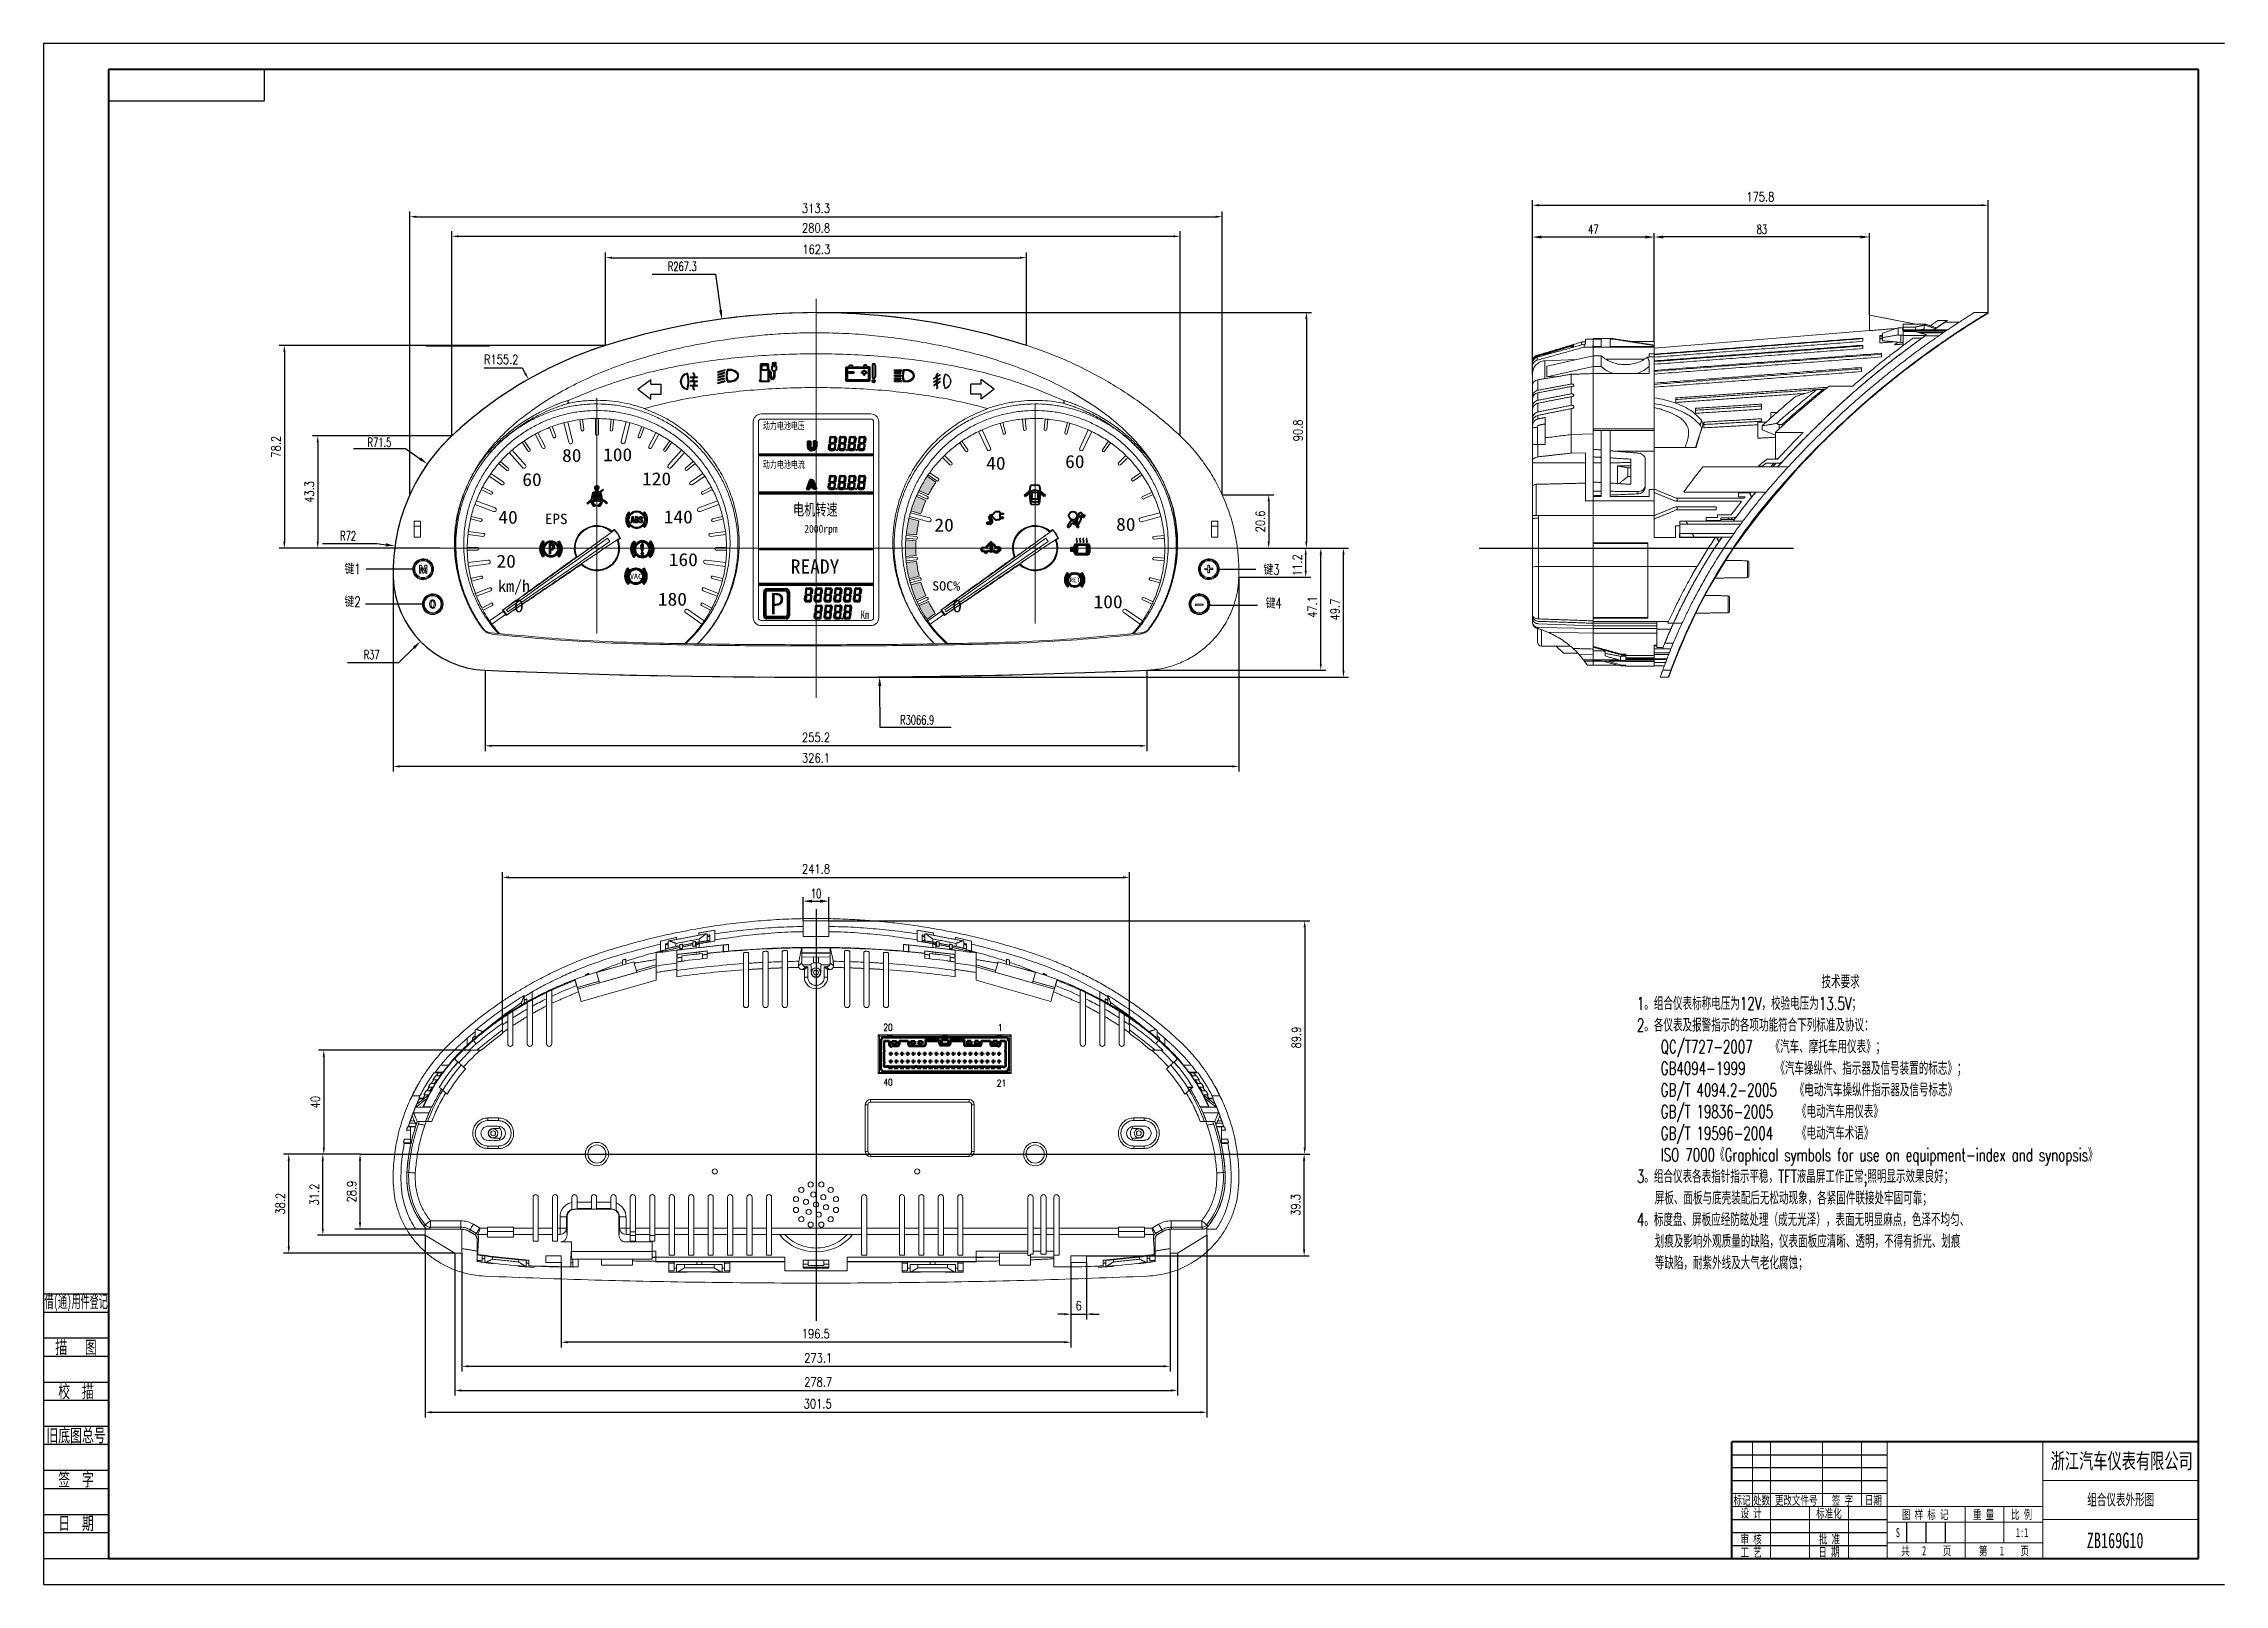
# Model space of a CAD drawing. Extents: x -871 to 2543, y 496 to 1402.
# Drawn here: x -871 to -30, y 496 to 1090 of the extents above; entities that cross this region are included whole.
import ezdxf
from ezdxf.enums import TextEntityAlignment as Align

# ---------------------------------------------------------------- set-up
doc = ezdxf.new("R2010")
doc.units = 0
doc.linetypes.add('1', pattern=[4, 4])
doc.layers.get('0').update_dxf_attribs({"linetype": 'CONTINUOUS', "lineweight": 40})
doc.layers.get('DEFPOINTS').update_dxf_attribs({"linetype": 'CONTINUOUS'})
for name, color, linetype in [('002', 1, 'CONTINUOUS'), ('1', 7, 'CONTINUOUS'), ('1轮廓层', 7, 'CONTINUOUS'), ('7', 7, 'CONTINUOUS'), ('DWG', 7, 'CONTINUOUS'), ('LAYER3', 7, 'CONTINUOUS'), ('图框层', 7, 'CONTINUOUS')]:
    doc.layers.add(name, color=color, linetype=linetype)
for name, color, linetype, lineweight in [('1轮廓实线层', 7, 'CONTINUOUS', 40), ('2细线层', 3, 'CONTINUOUS', 20), ('5剖面线层', 2, 'CONTINUOUS', 20), ('6文字层', 3, 'CONTINUOUS', 20), ('7标注层', 4, 'CONTINUOUS', 20), ('CAXA0', 7, 'CONTINUOUS', 70), ('排图层', 5, 'CONTINUOUS', 40), ('细实线1', 7, 'CONTINUOUS', 15)]:
    doc.layers.add(name, color=color, linetype=linetype, lineweight=lineweight)
doc.styles.add('10', font='simhei.ttf', dxfattribs={"width": 1.4})
doc.styles.add('HZTXT1', font='', dxfattribs={"width": 0.7, "height": 5})
doc.styles.add('PC_TEXTSTYLE', font='txt.shx', dxfattribs={"width": 0.8, "bigfont": 'hzfs.shx'})
doc.styles.get("Standard").update_dxf_attribs({"font": 'romans.shx', "width": 0.67, "height": 3.5, "bigfont": 'hzfs.shx'})
doc.styles.add('STYLE3', font='simhei.ttf', dxfattribs={"width": 0.8, "height": 4})
doc.styles.add('STYLE9', font='romans.shx', dxfattribs={"width": 0.67, "height": 5, "bigfont": 'hzfs.shx'})
doc.styles.add('李志平', font='', dxfattribs={"width": 0.67})
doc.styles.add('样式 2', font='DotumChe.ttf', dxfattribs={"height": 5})
doc.styles.get('HZTXT1').set_extended_font_data('楷体_GB2312')
doc.styles.get('李志平').set_extended_font_data('楷体_GB2312')
doc.dimstyles.get("Standard").update_dxf_attribs({"dimtxt": 0.18, "dimasz": 0.18, "dimexe": 0.18, "dimexo": 0.0625, "dimgap": 0.09, "dimtad": 0, "dimtih": 1, "dimtoh": 1, "dimdec": 4, "dimzin": 0, "dimdsep": 46, "dimtxsty": 'Standard', "dimcen": 0.09, "dimadec": 0, "dimazin": 0, "dimtfac": 1, "dimtdec": 4, "dimtofl": 0, "dimtmove": 0, "dimatfit": 3, "dimfxl": 1, "dimtolj": 1, "dimtzin": 0, "dimarcsym": 0})
doc.dimstyles.new('副本 (2) (2)TH_GBDIM', dxfattribs={"dimtxt": 3.5, "dimasz": 2.5, "dimexe": 2, "dimexo": 0, "dimgap": 1.5, "dimtad": 1, "dimtoh": 1, "dimdec": 1, "dimdsep": 46, "dimtxsty": 'PC_TEXTSTYLE', "dimcen": 2.5, "dimazin": 2, "dimtfac": 0.714286, "dimtdec": 1, "dimtmove": 0, "dimatfit": 3, "dimfxl": 1, "dimtolj": 1, "dimtzin": 0, "dimarcsym": 0})

msp = doc.modelspace()

# ---------------------------------------------------------------- texts
at = {"style": 'HZTXT1'}
for s, height, width, p in [('动力电池电压', 2.75, 0.7, (-593.4969, 941.0674)), ('动力电池电流', 2.75, 0.7, (-593.4969, 926.1238)), ('电机转速', 4.5, 0.7, (-581.8658, 907.8618)), ('2000rpm', 3, 0.9, (-577.5312, 901.1858)), ('Km', 3.3, 0.7, (-555.7294, 867.9349))]:
    msp.add_text(s, height=height, dxfattribs=dict(at, width=width)).set_placement(p)
at = {"color": 3, "style": 'HZTXT1'}
msp.add_text('READY', height=5.5, dxfattribs=at).set_placement((-582.7248, 885.411))
at = {"color": 2, "style": 'HZTXT1'}
msp.add_text('P', height=8.25, dxfattribs=at).set_placement((-590.8471, 869.7302))
at = {"layer": '1轮廓实线层', "color": 0, "style": 'STYLE3', "width": 1.1}
for s, height, p in [('100', 5, (-655.1098, 928.7842)), ('80', 5, (-670.9388, 928.4983)), ('40', 5, (-507.3664, 925.4799)), ('60', 5, (-476.9171, 926.1453)), ('60', 5, (-686.2758, 919.194)), ('120', 5, (-640.0925, 919.4888)), ('40', 5, (-695.5025, 904.6792)), ('140', 5, (-631.746, 904.7853)), ('20', 5, (-527.3409, 901.6587)), ('80', 5, (-457.2602, 901.9511)), ('20', 5, (-696.2366, 887.7189)), ('160', 5, (-629.7818, 888.3258)), ('0', 5, (-689.4379, 870.5017)), ('180', 5, (-633.9906, 873.0768)), ('SOC%', 3.6, (-528.1946, 878.8881)), ('0', 5, (-520.4379, 870.5017)), ('100', 5, (-465.9741, 872.0999))]:
    msp.add_text(s, height=height, rotation=360, dxfattribs=at).set_placement(p)
at = {"layer": '1轮廓实线层', "style": '10'}
msp.add_text('km/h', height=4.5, dxfattribs=at).set_placement((-695.5698, 878.3876))
at = {"layer": '1轮廓层', "color": 1, "style": '样式 2', "width": 1.125}
for s, height, p in [('EPS', 3.99911, (-677.5622, 904.5318)), ('VAC', 2, (-644.7117, 883.4004))]:
    msp.add_text(s, height=height, dxfattribs=at).set_placement(p)
at = {"layer": '1轮廓层', "color": 3, "style": '样式 2', "width": 1.125}
msp.add_text('RET', height=1.8, dxfattribs=at).set_placement((-475.2706, 882.0814))
at = {"layer": '2细线层', "color": 4, "ltscale": 5, "width": 0.7}
for s, p in [('键1', (-754.8167, 885.2411)), ('键3', (-400.4616, 884.9326)), ('键2', (-754.8154, 872.5773)), ('键4', (-399.5546, 872.0425))]:
    msp.add_text(s, height=4, dxfattribs=at).set_placement(p)
at = {"layer": '2细线层', "lineweight": 25, "width": 0.8}
for s, height, p in [('20', 2.61426, (-547.0303, 709.1929)), ('1', 2.6143, (-502.8706, 709.1439)), ('40', 2.61426, (-547.0367, 688.0686)), ('21', 2.61426, (-503.2683, 687.6635))]:
    msp.add_text(s, height=height, dxfattribs=at).set_placement(p)
at = {"layer": '6文字层', "ltscale": 10, "insert": (-69.8725, 528.257), "char_height": 5, "width": 60, "attachment_point": 5, "style": 'STYLE9'}
msp.add_mtext('组合仪表外形图', dxfattribs=at)
at = {"layer": '7', "color": 4, "ltscale": 5, "char_height": 3.5, "attachment_point": 5}
for s, insert in [('R267.3', (-624.5698, 1003.8505)), ('R71.5', (-741.3707, 936.0529)), ('R72', (-753.4327, 899.9952)), ('R37', (-744.3726, 854.1491)), ('R3066.9', (-533.9855, 829.029))]:
    msp.add_mtext(s, dxfattribs=dict(at, insert=insert))
at = {"layer": '7', "color": 4, "ltscale": 5, "insert": (-694.3988, 967.9887), "char_height": 3.5, "attachment_point": 5, "style": 'PC_TEXTSTYLE'}
msp.add_mtext('\\A1;R155.2', dxfattribs=at)
at = {"layer": '7标注层', "insert": (-256.4396, 730.5341), "char_height": 5, "width": 200, "attachment_point": 1, "style": 'STYLE9'}
msp.add_mtext('                               技术要求\\P1。组合仪表标称电压为12V，校验电压为13.5V；\\P2。各仪表及报警指示的各项功能符合下列标准及协议：\\P    QC/T727-2007   《汽车、摩托车用仪表》；\\P    GB4094-1999     《汽车操纵件、指示器及信号装置的标志》；\\P    GB/T 4094.2-2005   《电动汽车操纵件指示器及信号标志》\\P    GB/T 19836-2005    《电动汽车用仪表》\\P    GB/T 19596-2004    《电动汽车术语》\\P    ISO 7000《Graphical symbols for use on equipment-index and synopsis》\\P3。组合仪表各表指针指示平稳，TFT液晶屏工作正常;照明显示效果良好；\\P   屏板、面板与底壳装配后无松动现象，各紧固件联接处牢固可靠；\\P4。标度盘、屏板应经防眩处理（成无光泽），表面无明显麻点，色泽不均匀、\\P   划痕及影响外观质量的缺陷，仪表面板应清晰、透明，不得有折光、划痕\\P   等缺陷，耐紫外线及大气老化腐蚀；   ', dxfattribs=at)
at = {"layer": '图框层', "color": 3, "style": '李志平'}
for s, height, width, p in [('借(通)用件登记', 5, 0.5, (-858.3206, 604.5648)), ('描   图', 5, 0.67, (-858.3725, 587.257)), ('校  描', 5, 0.67, (-858.3725, 570.257)), ('旧底图总号', 5, 0.67, (-858.3725, 553.257)), ('签  字', 5, 0.67, (-858.3725, 536.257)), ('标记', 3.5, 0.67, (-215.8725, 528.257)), ('处数', 3.5, 0.67, (-208.3725, 528.257)), (' 更改文件号 ', 3.5, 0.67, (-195.0159, 528.257)), (' 签 字 ', 3.5, 0.67, (-177.1713, 528.257)), (' 日期 ', 3.5, 0.67, (-165.2445, 528.257)), ('日  期', 5, 0.67, (-858.3662, 519.3568)), (' 设 计 ', 3.5, 0.67, (-212.3725, 523.2623)), (' 标准化 ', 3.5, 0.67, (-182.3725, 523.2623)), (' 图 样 标 记 ', 3.5, 0.67, (-145.2418, 522.757)), (' 重 量 ', 3.5, 0.67, (-122.7444, 522.757)), (' 比 例 ', 3.5, 0.67, (-108.0912, 522.757)), (' 审 核 ', 3.5, 0.67, (-212.3725, 513.257)), (' 批 准 ', 3.5, 0.67, (-182.1551, 513.257)), ('S', 3.5, 0.67, (-155.7936, 515.7164)), ('1:1', 3.5, 0.67, (-107.8942, 515.7164)), (' 工 艺 ', 3.5, 0.67, (-212.3725, 508.257)), (' 日 期 ', 3.5, 0.67, (-182.3725, 508.257)), ('共   2    页', 3.5, 0.67, (-144.8725, 508.757)), ('第   1    页', 3.5, 0.67, (-114.8725, 508.757))]:
    msp.add_text(s, height=height, dxfattribs=dict(at, width=width)).set_placement(p, align=Align.MIDDLE)
at = {"layer": '图框层', "color": 3, "style": '李志平', "width": 0.67}
for s, p in [('浙江汽车仪表有限公司', (-96.8906, 540.3584)), ('ZB169G10', (-82.9342, 509.7169))]:
    msp.add_text(s, height=6, dxfattribs=at).set_placement(p)

# ---------------------------------------------------------------- blocks, each defined once
blk = doc.blocks.new('*D3')
at = {"layer": '7', "color": 0, "lineweight": -2, "ltscale": 10, "transparency": 16777216}
for p, q in [((-693.9, 712.06), (-693.9, 770.31)), ((-691.4, 768.31), (-454.6, 768.31)), ((-452.1, 711.46), (-452.1, 770.31))]:
    blk.add_line(p, q, dxfattribs=at)
at = {"layer": '7', "color": 0, "ltscale": 10, "transparency": 16777216}
for points in [[(-691.4, 768.73), (-691.4, 767.9), (-693.9, 768.31)], [(-454.6, 768.73), (-454.6, 767.9), (-452.1, 768.31)]]:
    blk.add_solid(points, dxfattribs=at)
at = {"layer": 'DEFPOINTS', "color": 0, "ltscale": 10, "transparency": 16777216}
for p in [(-452.1, 768.31), (-693.9, 712.06), (-452.1, 711.46)]:
    blk.add_point(p, dxfattribs=at)
at = {"layer": '7', "color": 0, "ltscale": 10, "transparency": 16777216, "insert": (-573, 771.56), "char_height": 3.5, "attachment_point": 5, "style": 'PC_TEXTSTYLE'}
blk.add_mtext('\\A1;241.8', dxfattribs=at)
blk = doc.blocks.new('*D4')
at = {"layer": '7', "color": 0, "lineweight": -2, "ltscale": 10, "transparency": 16777216}
for p, q in [((-671.25, 619.81), (-671.25, 587.12)), ((-474.75, 597.92), (-474.75, 587.12)), ((-477.25, 589.12), (-668.75, 589.12))]:
    blk.add_line(p, q, dxfattribs=at)
at = {"layer": '7', "color": 0, "ltscale": 10, "transparency": 16777216}
for points in [[(-668.75, 589.54), (-668.75, 588.71), (-671.25, 589.12)], [(-477.25, 589.54), (-477.25, 588.71), (-474.75, 589.12)]]:
    blk.add_solid(points, dxfattribs=at)
at = {"layer": 'DEFPOINTS', "color": 0, "ltscale": 10, "transparency": 16777216}
for p in [(-671.25, 619.81), (-474.75, 597.92), (-671.25, 589.12)]:
    blk.add_point(p, dxfattribs=at)
at = {"layer": '7', "color": 0, "ltscale": 10, "transparency": 16777216, "insert": (-573.08, 592.37), "char_height": 3.5, "attachment_point": 5, "style": 'PC_TEXTSTYLE'}
blk.add_mtext('\\A1;196.5', dxfattribs=at)
blk = doc.blocks.new('*D5')
at = {"layer": '7', "color": 0, "lineweight": -2, "ltscale": 10, "transparency": 16777216}
for p, q in [((-700.6, 848.15), (-700.6, 817.04)), ((-445.4, 848.15), (-445.4, 817.04)), ((-447.9, 819.04), (-698.1, 819.04))]:
    blk.add_line(p, q, dxfattribs=at)
at = {"layer": '7', "color": 0, "ltscale": 10, "transparency": 16777216}
for points in [[(-698.1, 819.46), (-698.1, 818.63), (-700.6, 819.04)], [(-447.9, 819.46), (-447.9, 818.63), (-445.4, 819.04)]]:
    blk.add_solid(points, dxfattribs=at)
at = {"layer": 'DEFPOINTS', "color": 0, "ltscale": 10, "transparency": 16777216}
for p in [(-700.6, 848.15), (-445.4, 848.15), (-700.6, 819.04)]:
    blk.add_point(p, dxfattribs=at)
at = {"layer": '7', "color": 0, "ltscale": 10, "transparency": 16777216, "insert": (-573, 822.29), "char_height": 3.5, "attachment_point": 5, "style": 'PC_TEXTSTYLE'}
blk.add_mtext('\\A1;255.2', dxfattribs=at)
blk = doc.blocks.new('*D6')
at = {"layer": '7', "color": 0, "lineweight": -2, "ltscale": 10, "transparency": 16777216}
for p, q in [((-736.04, 884.04), (-736.04, 809.1)), ((-409.96, 884.04), (-409.96, 809.1)), ((-412.46, 811.1), (-733.54, 811.1))]:
    blk.add_line(p, q, dxfattribs=at)
at = {"layer": '7', "color": 0, "ltscale": 10, "transparency": 16777216}
for points in [[(-733.54, 811.51), (-733.54, 810.68), (-736.04, 811.1)], [(-412.46, 811.51), (-412.46, 810.68), (-409.96, 811.1)]]:
    blk.add_solid(points, dxfattribs=at)
at = {"layer": 'DEFPOINTS', "color": 0, "ltscale": 10, "transparency": 16777216}
for p in [(-736.04, 884.04), (-409.96, 884.04), (-736.04, 811.1)]:
    blk.add_point(p, dxfattribs=at)
at = {"layer": '7', "color": 0, "ltscale": 10, "transparency": 16777216, "insert": (-573, 814.35), "char_height": 3.5, "attachment_point": 5, "style": 'PC_TEXTSTYLE'}
blk.add_mtext('\\A1;326.1', dxfattribs=at)
blk = doc.blocks.new('*D7')
at = {"layer": '7', "color": 0, "lineweight": -2, "ltscale": 10, "transparency": 16777216}
for p, q in [((-729.65, 915.85), (-729.65, 1025.01)), ((-727.15, 1023.01), (-418.85, 1023.01)), ((-416.35, 915.85), (-416.35, 1025.01))]:
    blk.add_line(p, q, dxfattribs=at)
at = {"layer": '7', "color": 0, "ltscale": 10, "transparency": 16777216}
for points in [[(-727.15, 1023.43), (-727.15, 1022.59), (-729.65, 1023.01)], [(-418.85, 1023.43), (-418.85, 1022.59), (-416.35, 1023.01)]]:
    blk.add_solid(points, dxfattribs=at)
at = {"layer": 'DEFPOINTS', "color": 0, "ltscale": 10, "transparency": 16777216}
for p in [(-416.35, 1023.01), (-729.65, 915.85), (-416.35, 915.85)]:
    blk.add_point(p, dxfattribs=at)
at = {"layer": '7', "color": 0, "ltscale": 10, "transparency": 16777216, "insert": (-573, 1026.26), "char_height": 3.5, "attachment_point": 5, "style": 'PC_TEXTSTYLE'}
blk.add_mtext('\\A1;313.3', dxfattribs=at)
blk = doc.blocks.new('*D8')
at = {"layer": '7', "color": 0, "lineweight": -2, "ltscale": 10, "transparency": 16777216}
for p, q in [((-713.42, 938.57), (-713.42, 1017.46)), ((-435.09, 1015.46), (-710.92, 1015.46)), ((-432.59, 938.57), (-432.59, 1017.46))]:
    blk.add_line(p, q, dxfattribs=at)
at = {"layer": '7', "color": 0, "ltscale": 10, "transparency": 16777216}
for points in [[(-710.92, 1015.88), (-710.92, 1015.05), (-713.42, 1015.46)], [(-435.09, 1015.88), (-435.09, 1015.05), (-432.59, 1015.46)]]:
    blk.add_solid(points, dxfattribs=at)
at = {"layer": 'DEFPOINTS', "color": 0, "ltscale": 10, "transparency": 16777216}
for p in [(-713.42, 1015.46), (-713.42, 938.57), (-432.59, 938.57)]:
    blk.add_point(p, dxfattribs=at)
at = {"layer": '7', "color": 0, "ltscale": 10, "transparency": 16777216, "insert": (-573, 1018.71), "char_height": 3.5, "attachment_point": 5, "style": 'PC_TEXTSTYLE'}
blk.add_mtext('\\A1;280.8', dxfattribs=at)
blk = doc.blocks.new('*D9')
at = {"layer": '7', "color": 0, "lineweight": -2, "ltscale": 10, "transparency": 16777216}
for p, q in [((-654.13, 973.44), (-654.13, 1009.22)), ((-491.87, 973.44), (-491.87, 1009.22)), ((-651.63, 1007.22), (-494.37, 1007.22))]:
    blk.add_line(p, q, dxfattribs=at)
at = {"layer": '7', "color": 0, "ltscale": 10, "transparency": 16777216}
for points in [[(-651.63, 1007.64), (-651.63, 1006.81), (-654.13, 1007.22)], [(-494.37, 1007.64), (-494.37, 1006.81), (-491.87, 1007.22)]]:
    blk.add_solid(points, dxfattribs=at)
at = {"layer": 'DEFPOINTS', "color": 0, "ltscale": 10, "transparency": 16777216}
for p in [(-491.87, 1007.22), (-654.13, 973.44), (-491.87, 973.44)]:
    blk.add_point(p, dxfattribs=at)
at = {"layer": '7', "color": 0, "ltscale": 10, "transparency": 16777216, "insert": (-572.9, 1010.47), "char_height": 3.5, "attachment_point": 5, "style": 'PC_TEXTSTYLE'}
blk.add_mtext('\\A1;162.3', dxfattribs=at)
blk = doc.blocks.new('*D10')
at = {"layer": '7', "color": 0, "lineweight": -2, "ltscale": 10, "transparency": 16777216}
for p, q in [((-409.5, 895.24), (-367.6, 895.24)), ((-369.6, 847.99), (-369.6, 892.74)), ((-573, 845.49), (-367.6, 845.49))]:
    blk.add_line(p, q, dxfattribs=at)
at = {"layer": '7', "color": 0, "ltscale": 10, "transparency": 16777216}
for points in [[(-370.01, 892.74), (-369.18, 892.74), (-369.6, 895.24)], [(-370.01, 847.99), (-369.18, 847.99), (-369.6, 845.49)]]:
    blk.add_solid(points, dxfattribs=at)
at = {"layer": 'DEFPOINTS', "color": 0, "ltscale": 10, "transparency": 16777216}
for p in [(-409.5, 895.24), (-369.6, 895.24), (-573, 845.49)]:
    blk.add_point(p, dxfattribs=at)
at = {"layer": '7', "color": 0, "ltscale": 10, "transparency": 16777216, "insert": (-372.85, 871.6), "char_height": 3.5, "attachment_point": 5, "rotation": 90, "style": 'PC_TEXTSTYLE'}
blk.add_mtext('\\A1;49.7', dxfattribs=at)
blk = doc.blocks.new('*D11')
at = {"layer": '7', "color": 0, "lineweight": -2, "ltscale": 10, "transparency": 16777216}
for p, q in [((-573, 986.05), (-381.9, 986.05)), ((-383.9, 983.55), (-383.9, 897.74)), ((-409.5, 895.24), (-381.9, 895.24))]:
    blk.add_line(p, q, dxfattribs=at)
at = {"layer": '7', "color": 0, "ltscale": 10, "transparency": 16777216}
for points in [[(-384.32, 983.55), (-383.48, 983.55), (-383.9, 986.05)], [(-384.32, 897.74), (-383.48, 897.74), (-383.9, 895.24)]]:
    blk.add_solid(points, dxfattribs=at)
at = {"layer": 'DEFPOINTS', "color": 0, "ltscale": 10, "transparency": 16777216}
for p in [(-573, 986.05), (-409.5, 895.24), (-383.9, 895.24)]:
    blk.add_point(p, dxfattribs=at)
at = {"layer": '7', "color": 0, "ltscale": 10, "transparency": 16777216, "insert": (-387.15, 940.65), "char_height": 3.5, "attachment_point": 5, "rotation": 90, "style": 'PC_TEXTSTYLE'}
blk.add_mtext('\\A1;90.8', dxfattribs=at)
blk = doc.blocks.new('*D12')
at = {"layer": '7', "color": 0, "lineweight": -2, "ltscale": 10, "transparency": 16777216}
for p, q in [((-578, 751.52), (-578, 760.65)), ((-574.5, 759.15), (-571.5, 759.15)), ((-568, 751.52), (-568, 760.65))]:
    blk.add_line(p, q, dxfattribs=at)
at = {"layer": '7', "color": 0, "ltscale": 10, "transparency": 16777216}
for points in [[(-574.5, 759.73), (-574.5, 758.57), (-578, 759.15)], [(-571.5, 759.73), (-571.5, 758.57), (-568, 759.15)]]:
    blk.add_solid(points, dxfattribs=at)
at = {"layer": 'DEFPOINTS', "color": 0, "ltscale": 10, "transparency": 16777216}
for p in [(-568, 759.15), (-578, 751.52), (-568, 751.52)]:
    blk.add_point(p, dxfattribs=at)
at = {"layer": '7', "color": 0, "ltscale": 10, "transparency": 16777216, "insert": (-573, 762.1), "char_height": 3.5, "attachment_point": 5}
blk.add_mtext('\\A1;10', dxfattribs=at)
blk = doc.blocks.new('*D13')
at = {"layer": '7', "color": 0, "lineweight": -2, "ltscale": 10, "transparency": 16777216}
for p, q in [((-712.34, 623.41), (-712.34, 568.51)), ((-433.66, 623.41), (-433.66, 568.51)), ((-709.84, 570.51), (-436.16, 570.51))]:
    blk.add_line(p, q, dxfattribs=at)
at = {"layer": '7', "color": 0, "ltscale": 10, "transparency": 16777216}
for points in [[(-709.84, 570.93), (-709.84, 570.09), (-712.34, 570.51)], [(-436.16, 570.93), (-436.16, 570.09), (-433.66, 570.51)]]:
    blk.add_solid(points, dxfattribs=at)
at = {"layer": 'DEFPOINTS', "color": 0, "ltscale": 10, "transparency": 16777216}
for p in [(-712.34, 623.41), (-433.66, 623.41), (-433.66, 570.51)]:
    blk.add_point(p, dxfattribs=at)
at = {"layer": '7', "color": 0, "ltscale": 10, "transparency": 16777216, "insert": (-572.17, 573.76), "char_height": 3.5, "attachment_point": 5, "style": 'PC_TEXTSTYLE'}
blk.add_mtext('\\A1;278.7', dxfattribs=at)
blk = doc.blocks.new('*D14')
at = {"layer": '7', "color": 0, "lineweight": -2, "ltscale": 10, "transparency": 16777216}
for p, q in [((-723.76, 630.44), (-723.76, 560.12)), ((-422.24, 630.44), (-422.24, 560.12)), ((-721.26, 562.12), (-424.74, 562.12))]:
    blk.add_line(p, q, dxfattribs=at)
at = {"layer": '7', "color": 0, "ltscale": 10, "transparency": 16777216}
for points in [[(-721.26, 562.53), (-721.26, 561.7), (-723.76, 562.12)], [(-424.74, 562.53), (-424.74, 561.7), (-422.24, 562.12)]]:
    blk.add_solid(points, dxfattribs=at)
at = {"layer": 'DEFPOINTS', "color": 0, "ltscale": 10, "transparency": 16777216}
for p in [(-723.76, 630.44), (-422.24, 630.44), (-422.24, 562.12)]:
    blk.add_point(p, dxfattribs=at)
at = {"layer": '7', "color": 0, "ltscale": 10, "transparency": 16777216, "insert": (-572.35, 565.37), "char_height": 3.5, "attachment_point": 5, "style": 'PC_TEXTSTYLE'}
blk.add_mtext('\\A1;301.5', dxfattribs=at)
blk = doc.blocks.new('*D15')
at = {"layer": '7', "color": 0, "lineweight": -2, "ltscale": 10, "transparency": 16777216}
for p, q in [((-709.56, 623.41), (-709.56, 577.82)), ((-436.44, 623.41), (-436.44, 577.82)), ((-707.06, 579.82), (-438.94, 579.82))]:
    blk.add_line(p, q, dxfattribs=at)
at = {"layer": '7', "color": 0, "ltscale": 10, "transparency": 16777216}
for points in [[(-707.06, 580.23), (-707.06, 579.4), (-709.56, 579.82)], [(-438.94, 580.23), (-438.94, 579.4), (-436.44, 579.82)]]:
    blk.add_solid(points, dxfattribs=at)
at = {"layer": 'DEFPOINTS', "color": 0, "ltscale": 10, "transparency": 16777216}
for p in [(-709.56, 623.41), (-436.44, 623.41), (-436.44, 579.82)]:
    blk.add_point(p, dxfattribs=at)
at = {"layer": '7', "color": 0, "ltscale": 10, "transparency": 16777216, "insert": (-572.17, 583.07), "char_height": 3.5, "attachment_point": 5, "style": 'PC_TEXTSTYLE'}
blk.add_mtext('\\A1;273.1', dxfattribs=at)
blk = doc.blocks.new('*D16')
at = {"layer": '7', "color": 0, "lineweight": -2, "ltscale": 10, "transparency": 16777216}
for p, q in [((-706.82, 701.66), (-764.82, 701.66)), ((-762.82, 699.16), (-762.82, 664.16)), ((-748.65, 661.66), (-764.82, 661.66))]:
    blk.add_line(p, q, dxfattribs=at)
at = {"layer": '7', "color": 0, "ltscale": 10, "transparency": 16777216}
for points in [[(-763.24, 699.16), (-762.4, 699.16), (-762.82, 701.66)], [(-763.24, 664.16), (-762.4, 664.16), (-762.82, 661.66)]]:
    blk.add_solid(points, dxfattribs=at)
at = {"layer": 'DEFPOINTS', "color": 0, "ltscale": 10, "transparency": 16777216}
for p in [(-706.82, 701.66), (-762.82, 661.66), (-748.65, 661.66)]:
    blk.add_point(p, dxfattribs=at)
at = {"layer": '7', "color": 0, "ltscale": 10, "transparency": 16777216, "insert": (-766.07, 681.66), "char_height": 3.5, "attachment_point": 5, "rotation": 90, "style": 'PC_TEXTSTYLE'}
blk.add_mtext('\\A1;40', dxfattribs=at)
blk = doc.blocks.new('*D17')
at = {"layer": '7', "color": 0, "lineweight": -2, "ltscale": 10, "transparency": 16777216}
for p, q in [((-748.65, 661.66), (-750.85, 661.66)), ((-748.85, 635.21), (-748.85, 659.16)), ((-722.08, 632.71), (-750.85, 632.71))]:
    blk.add_line(p, q, dxfattribs=at)
at = {"layer": '7', "color": 0, "ltscale": 10, "transparency": 16777216}
for points in [[(-749.27, 659.16), (-748.44, 659.16), (-748.85, 661.66)], [(-749.27, 635.21), (-748.44, 635.21), (-748.85, 632.71)]]:
    blk.add_solid(points, dxfattribs=at)
at = {"layer": 'DEFPOINTS', "color": 0, "ltscale": 10, "transparency": 16777216}
for p in [(-748.85, 661.66), (-748.65, 661.66), (-722.08, 632.71)]:
    blk.add_point(p, dxfattribs=at)
at = {"layer": '7', "color": 0, "ltscale": 10, "transparency": 16777216, "insert": (-752.1, 647.18), "char_height": 3.5, "attachment_point": 5, "rotation": 90, "style": 'PC_TEXTSTYLE'}
blk.add_mtext('\\A1;28.9', dxfattribs=at)
blk = doc.blocks.new('*D18')
at = {"layer": '7', "color": 0, "lineweight": -2, "ltscale": 10, "transparency": 16777216}
for p, q in [((-748.65, 661.66), (-765.2, 661.66)), ((-763.2, 632.94), (-763.2, 659.16)), ((-723.76, 630.44), (-765.2, 630.44))]:
    blk.add_line(p, q, dxfattribs=at)
at = {"layer": '7', "color": 0, "ltscale": 10, "transparency": 16777216}
for points in [[(-763.62, 659.16), (-762.79, 659.16), (-763.2, 661.66)], [(-763.62, 632.94), (-762.79, 632.94), (-763.2, 630.44)]]:
    blk.add_solid(points, dxfattribs=at)
at = {"layer": 'DEFPOINTS', "color": 0, "ltscale": 10, "transparency": 16777216}
for p in [(-763.2, 661.66), (-748.65, 661.66), (-723.76, 630.44)]:
    blk.add_point(p, dxfattribs=at)
at = {"layer": '7', "color": 0, "ltscale": 10, "transparency": 16777216, "insert": (-766.45, 646.05), "char_height": 3.5, "attachment_point": 5, "rotation": 90, "style": 'PC_TEXTSTYLE'}
blk.add_mtext('\\A1;31.2', dxfattribs=at)
blk = doc.blocks.new('*D19')
at = {"layer": '7', "color": 0, "lineweight": -2, "ltscale": 10, "transparency": 16777216}
for p, q in [((-748.65, 661.66), (-778.33, 661.66)), ((-776.33, 625.91), (-776.33, 659.16)), ((-712.34, 623.41), (-778.33, 623.41))]:
    blk.add_line(p, q, dxfattribs=at)
at = {"layer": '7', "color": 0, "ltscale": 10, "transparency": 16777216}
for points in [[(-776.75, 659.16), (-775.91, 659.16), (-776.33, 661.66)], [(-776.75, 625.91), (-775.91, 625.91), (-776.33, 623.41)]]:
    blk.add_solid(points, dxfattribs=at)
at = {"layer": 'DEFPOINTS', "color": 0, "ltscale": 10, "transparency": 16777216}
for p in [(-776.33, 661.66), (-748.65, 661.66), (-712.34, 623.41)]:
    blk.add_point(p, dxfattribs=at)
at = {"layer": '7', "color": 0, "ltscale": 10, "transparency": 16777216, "insert": (-779.58, 642.53), "char_height": 3.5, "attachment_point": 5, "rotation": 90, "style": 'PC_TEXTSTYLE'}
blk.add_mtext('\\A1;38.2', dxfattribs=at)
blk = doc.blocks.new('*D20')
at = {"layer": '7', "color": 0, "lineweight": -2, "ltscale": 10, "transparency": 16777216}
for p, q in [((-654.13, 973.44), (-780.04, 973.44)), ((-778.04, 970.94), (-778.04, 897.74)), ((-718.04, 895.24), (-780.04, 895.24))]:
    blk.add_line(p, q, dxfattribs=at)
at = {"layer": '7', "color": 0, "ltscale": 10, "transparency": 16777216}
for points in [[(-778.46, 970.94), (-777.62, 970.94), (-778.04, 973.44)], [(-778.46, 897.74), (-777.62, 897.74), (-778.04, 895.24)]]:
    blk.add_solid(points, dxfattribs=at)
at = {"layer": 'DEFPOINTS', "color": 0, "ltscale": 10, "transparency": 16777216}
for p in [(-654.13, 973.44), (-778.04, 895.24), (-718.04, 895.24)]:
    blk.add_point(p, dxfattribs=at)
at = {"layer": '7', "color": 0, "ltscale": 10, "transparency": 16777216, "insert": (-781.29, 934.34), "char_height": 3.5, "attachment_point": 5, "rotation": 90, "style": 'PC_TEXTSTYLE'}
blk.add_mtext('\\A1;78.2', dxfattribs=at)
blk = doc.blocks.new('*D21')
at = {"layer": '7', "color": 0, "lineweight": -2, "ltscale": 10, "transparency": 16777216}
for p, q in [((-713.42, 938.57), (-767.15, 938.57)), ((-765.15, 936.07), (-765.15, 897.74)), ((-718.04, 895.24), (-767.15, 895.24))]:
    blk.add_line(p, q, dxfattribs=at)
at = {"layer": '7', "color": 0, "ltscale": 10, "transparency": 16777216}
for points in [[(-765.57, 936.07), (-764.73, 936.07), (-765.15, 938.57)], [(-765.57, 897.74), (-764.73, 897.74), (-765.15, 895.24)]]:
    blk.add_solid(points, dxfattribs=at)
at = {"layer": 'DEFPOINTS', "color": 0, "ltscale": 10, "transparency": 16777216}
for p in [(-713.42, 938.57), (-765.15, 895.24), (-718.04, 895.24)]:
    blk.add_point(p, dxfattribs=at)
at = {"layer": '7', "color": 0, "ltscale": 10, "transparency": 16777216, "insert": (-768.4, 916.91), "char_height": 3.5, "attachment_point": 5, "rotation": 90, "style": 'PC_TEXTSTYLE'}
blk.add_mtext('\\A1;43.3', dxfattribs=at)
blk = doc.blocks.new('*D22')
at = {"layer": '7', "color": 0, "lineweight": -2, "ltscale": 10, "transparency": 16777216}
for p, q in [((-296.74, 1016.69), (-296.74, 1029.45)), ((-294.24, 1027.45), (-123.44, 1027.45)), ((-120.94, 985.95), (-120.94, 1029.45))]:
    blk.add_line(p, q, dxfattribs=at)
at = {"layer": '7', "color": 0, "ltscale": 10, "transparency": 16777216}
for points in [[(-294.24, 1027.87), (-294.24, 1027.03), (-296.74, 1027.45)], [(-123.44, 1027.87), (-123.44, 1027.03), (-120.94, 1027.45)]]:
    blk.add_solid(points, dxfattribs=at)
at = {"layer": 'DEFPOINTS', "color": 0, "ltscale": 10, "transparency": 16777216}
for p in [(-120.94, 1027.45), (-296.74, 1016.69), (-120.94, 985.95)]:
    blk.add_point(p, dxfattribs=at)
at = {"layer": '7', "color": 0, "ltscale": 10, "transparency": 16777216, "insert": (-208.84, 1030.7), "char_height": 3.5, "attachment_point": 5, "style": 'PC_TEXTSTYLE'}
blk.add_mtext('\\A1;175.8', dxfattribs=at)
blk = doc.blocks.new('*D23')
at = {"layer": '7', "color": 0, "lineweight": -2, "ltscale": 10, "transparency": 16777216}
for p, q in [((-296.74, 962.28), (-296.74, 1016.69)), ((-253.24, 1015.19), (-293.24, 1015.19)), ((-249.74, 974.92), (-249.74, 1016.69))]:
    blk.add_line(p, q, dxfattribs=at)
at = {"layer": '7', "color": 0, "ltscale": 10, "transparency": 16777216}
for points in [[(-293.24, 1015.77), (-293.24, 1014.6), (-296.74, 1015.19)], [(-253.24, 1015.77), (-253.24, 1014.6), (-249.74, 1015.19)]]:
    blk.add_solid(points, dxfattribs=at)
at = {"layer": 'DEFPOINTS', "color": 0, "ltscale": 10, "transparency": 16777216}
for p in [(-296.74, 1015.19), (-249.74, 974.92), (-296.74, 962.28)]:
    blk.add_point(p, dxfattribs=at)
at = {"layer": '7', "color": 0, "ltscale": 10, "transparency": 16777216, "insert": (-273.24, 1018.14), "char_height": 3.5, "attachment_point": 5}
blk.add_mtext('\\A1;47', dxfattribs=at)
blk = doc.blocks.new('*D24')
at = {"layer": '7', "color": 0, "lineweight": -2, "ltscale": 10, "transparency": 16777216}
for p, q in [((-249.74, 974.92), (-249.74, 1016.71)), ((-170.24, 1015.21), (-246.24, 1015.21)), ((-166.74, 985.1), (-166.74, 1016.71))]:
    blk.add_line(p, q, dxfattribs=at)
at = {"layer": '7', "color": 0, "ltscale": 10, "transparency": 16777216}
for points in [[(-246.24, 1015.79), (-246.24, 1014.63), (-249.74, 1015.21)], [(-170.24, 1015.79), (-170.24, 1014.63), (-166.74, 1015.21)]]:
    blk.add_solid(points, dxfattribs=at)
at = {"layer": 'DEFPOINTS', "color": 0, "ltscale": 10, "transparency": 16777216}
for p in [(-249.74, 1015.21), (-166.74, 985.1), (-249.74, 974.92)]:
    blk.add_point(p, dxfattribs=at)
at = {"layer": '7', "color": 0, "ltscale": 10, "transparency": 16777216, "insert": (-208.24, 1018.16), "char_height": 3.5, "attachment_point": 5}
blk.add_mtext('\\A1;83', dxfattribs=at)
blk = doc.blocks.new('*D25')
at = {"layer": '7', "color": 0, "lineweight": -2, "ltscale": 10, "transparency": 16777216}
for p, q in [((-568, 751.52), (-382.55, 751.52)), ((-384.55, 749.02), (-384.55, 664.16)), ((-402.1, 661.66), (-382.55, 661.66))]:
    blk.add_line(p, q, dxfattribs=at)
at = {"layer": '7', "color": 0, "ltscale": 10, "transparency": 16777216}
for points in [[(-384.97, 749.02), (-384.13, 749.02), (-384.55, 751.52)], [(-384.97, 664.16), (-384.13, 664.16), (-384.55, 661.66)]]:
    blk.add_solid(points, dxfattribs=at)
at = {"layer": 'DEFPOINTS', "color": 0, "ltscale": 10, "transparency": 16777216}
for p in [(-568, 751.52), (-402.1, 661.66), (-384.55, 661.66)]:
    blk.add_point(p, dxfattribs=at)
at = {"layer": '7', "color": 0, "ltscale": 10, "transparency": 16777216, "insert": (-387.8, 706.59), "char_height": 3.5, "attachment_point": 5, "rotation": 90, "style": 'PC_TEXTSTYLE'}
blk.add_mtext('\\A1;89.9', dxfattribs=at)
blk = doc.blocks.new('*D26')
at = {"layer": '7', "color": 0, "lineweight": -2, "ltscale": 10, "transparency": 16777216}
for p, q in [((-402.1, 661.66), (-382.77, 661.66)), ((-384.77, 624.91), (-384.77, 659.16)), ((-468.75, 622.41), (-382.77, 622.41))]:
    blk.add_line(p, q, dxfattribs=at)
at = {"layer": '7', "color": 0, "ltscale": 10, "transparency": 16777216}
for points in [[(-385.18, 659.16), (-384.35, 659.16), (-384.77, 661.66)], [(-385.18, 624.91), (-384.35, 624.91), (-384.77, 622.41)]]:
    blk.add_solid(points, dxfattribs=at)
at = {"layer": 'DEFPOINTS', "color": 0, "ltscale": 10, "transparency": 16777216}
for p in [(-402.1, 661.66), (-384.77, 661.66), (-468.75, 622.41)]:
    blk.add_point(p, dxfattribs=at)
at = {"layer": '7', "color": 0, "ltscale": 10, "transparency": 16777216, "insert": (-388.02, 642.03), "char_height": 3.5, "attachment_point": 5, "rotation": 90, "style": 'PC_TEXTSTYLE'}
blk.add_mtext('\\A1;39.3', dxfattribs=at)
blk = doc.blocks.new('*D27')
at = {"layer": '7', "color": 0, "lineweight": -2, "ltscale": 10, "transparency": 16777216}
for p, q in [((-474.75, 619.81), (-474.75, 597.92)), ((-468.75, 619.81), (-468.75, 597.92)), ((-477.25, 599.92), (-479.75, 599.92)), ((-474.75, 599.92), (-468.75, 599.92)), ((-466.25, 599.92), (-463.75, 599.92))]:
    blk.add_line(p, q, dxfattribs=at)
at = {"layer": '7', "color": 0, "ltscale": 10, "transparency": 16777216}
for points in [[(-477.25, 600.34), (-477.25, 599.5), (-474.75, 599.92)], [(-466.25, 600.34), (-466.25, 599.5), (-468.75, 599.92)]]:
    blk.add_solid(points, dxfattribs=at)
at = {"layer": 'DEFPOINTS', "color": 0, "ltscale": 10, "transparency": 16777216}
for p in [(-474.75, 619.81), (-468.75, 619.81), (-468.75, 599.92)]:
    blk.add_point(p, dxfattribs=at)
at = {"layer": '7', "color": 0, "ltscale": 10, "transparency": 16777216, "insert": (-471.75, 603.17), "char_height": 3.5, "attachment_point": 5, "style": 'PC_TEXTSTYLE'}
blk.add_mtext('\\A1;6', dxfattribs=at)
blk = doc.blocks.new('*D28')
at = {"layer": '7', "color": 0, "lineweight": -2, "ltscale": 10, "transparency": 16777216}
for p, q in [((-416.35, 915.85), (-396.42, 915.85)), ((-398.42, 913.35), (-398.42, 897.74)), ((-409.5, 895.24), (-396.42, 895.24))]:
    blk.add_line(p, q, dxfattribs=at)
at = {"layer": '7', "color": 0, "ltscale": 10, "transparency": 16777216}
for points in [[(-398.84, 913.35), (-398.01, 913.35), (-398.42, 915.85)], [(-398.84, 897.74), (-398.01, 897.74), (-398.42, 895.24)]]:
    blk.add_solid(points, dxfattribs=at)
at = {"layer": 'DEFPOINTS', "color": 0, "ltscale": 10, "transparency": 16777216}
for p in [(-416.35, 915.85), (-409.5, 895.24), (-398.42, 895.24)]:
    blk.add_point(p, dxfattribs=at)
at = {"layer": '7', "color": 0, "ltscale": 10, "transparency": 16777216, "insert": (-401.67, 905.55), "char_height": 3.5, "attachment_point": 5, "rotation": 90, "style": 'PC_TEXTSTYLE'}
blk.add_mtext('\\A1;20.6', dxfattribs=at)
blk = doc.blocks.new('*D29')
at = {"layer": '7', "color": 0, "lineweight": -2, "ltscale": 10, "transparency": 16777216}
for p, q in [((-409.5, 895.24), (-376.33, 895.24)), ((-378.33, 850.65), (-378.33, 892.74)), ((-445.4, 848.15), (-376.33, 848.15))]:
    blk.add_line(p, q, dxfattribs=at)
at = {"layer": '7', "color": 0, "ltscale": 10, "transparency": 16777216}
for points in [[(-378.75, 892.74), (-377.92, 892.74), (-378.33, 895.24)], [(-378.75, 850.65), (-377.92, 850.65), (-378.33, 848.15)]]:
    blk.add_solid(points, dxfattribs=at)
at = {"layer": 'DEFPOINTS', "color": 0, "ltscale": 10, "transparency": 16777216}
for p in [(-409.5, 895.24), (-378.33, 895.24), (-445.4, 848.15)]:
    blk.add_point(p, dxfattribs=at)
at = {"layer": '7', "color": 0, "ltscale": 10, "transparency": 16777216, "insert": (-381.58, 872.57), "char_height": 3.5, "attachment_point": 5, "rotation": 90, "style": 'PC_TEXTSTYLE'}
blk.add_mtext('\\A1;47.1', dxfattribs=at)
blk = doc.blocks.new('*D30')
at = {"layer": '7', "color": 0, "lineweight": -2, "ltscale": 10, "transparency": 16777216}
for p, q in [((-409.5, 895.24), (-382.16, 895.24)), ((-384.16, 886.54), (-384.16, 892.74)), ((-409.96, 884.04), (-382.16, 884.04))]:
    blk.add_line(p, q, dxfattribs=at)
at = {"layer": '7', "color": 0, "ltscale": 10, "transparency": 16777216}
for points in [[(-384.57, 892.74), (-383.74, 892.74), (-384.16, 895.24)], [(-384.57, 886.54), (-383.74, 886.54), (-384.16, 884.04)]]:
    blk.add_solid(points, dxfattribs=at)
at = {"layer": 'DEFPOINTS', "color": 0, "ltscale": 10, "transparency": 16777216}
for p in [(-409.5, 895.24), (-384.16, 895.24), (-409.96, 884.04)]:
    blk.add_point(p, dxfattribs=at)
at = {"layer": '7', "color": 0, "ltscale": 10, "transparency": 16777216, "insert": (-387.41, 888.67), "char_height": 3.5, "attachment_point": 5, "rotation": 90, "style": 'PC_TEXTSTYLE'}
blk.add_mtext('\\A1;11.2', dxfattribs=at)

# ---------------------------------------------------------------- dimensions: what is measured, and where the dimension line sits
at = {"layer": '7', "color": 4, "ltscale": 5}
for base, p1, p2, picture, middle in [((-416.3462, 1023.0101), (-729.6545, 915.8521), (-416.3462, 915.8521), '*D7', (-573.0004, 1026.2601)), ((-120.938, 1027.4488), (-296.7448, 1016.6876), (-120.938, 985.9498), '*D22', (-208.8414, 1030.6988)), ((-713.4155, 1015.4629), (-432.5852, 938.5698), (-713.4155, 938.5698), '*D8', (-573.0004, 1018.7129)), ((-736.0425, 811.0983), (-409.9583, 884.0431), (-736.0425, 884.0431), '*D6', (-573.0004, 814.3483)), ((-700.5977, 819.0422), (-445.403, 848.1507), (-700.5977, 848.1507), '*D5', (-573.0004, 822.2922)), ((-452.1004, 768.3143), (-693.9004, 712.0572), (-452.1004, 711.4578), '*D3', (-573.0004, 771.5643)), ((-468.7504, 599.9211), (-474.7504, 619.8072), (-468.7504, 619.8072), '*D27', (-471.7504, 603.1711))]:
    dim = msp.add_linear_dim(base=base, p1=p1, p2=p2, dimstyle='副本 (2) (2)TH_GBDIM', dxfattribs=at)
    dim.commit()
    dim.dimension.update_dxf_attribs({"geometry": picture, "text_midpoint": middle})
for base, p1, p2, picture, middle in [((-296.7448, 1015.1876), (-249.7448, 974.9179), (-296.7448, 962.2816), '*D23', (-273.2448, 1018.1376)), ((-249.7448, 1015.2089), (-166.7448, 985.1028), (-249.7448, 974.9179), '*D24', (-208.2448, 1018.1589)), ((-568.0004, 759.15), (-578.0004, 751.5168), (-568.0004, 751.5168), '*D12', (-573.0004, 762.1))]:
    dim = msp.add_linear_dim(base=base, p1=p1, p2=p2, dimstyle='Standard', override={"dimtxt": 3.5, "dimasz": 3.5, "dimexe": 1.5, "dimexo": 0, "dimgap": 1.2, "dimtad": 1, "dimtih": 0, "dimdec": 3, "dimzin": 8, "dimcen": 0, "dimtdec": 3, "dimtofl": 1, "dimtzin": 8}, dxfattribs=at)
    dim.commit()
    dim.dimension.update_dxf_attribs({"geometry": picture, "text_midpoint": middle})
for base, p1, p2, picture, middle in [((-491.8705, 1007.2225), (-654.1302, 973.4413), (-491.8705, 973.4413), '*D9', (-572.9046, 1007.2225)), ((-422.2404, 562.1154), (-723.7604, 630.4377), (-422.2404, 630.4377), '*D14', (-572.3486, 562.1154)), ((-433.6604, 570.5095), (-712.3404, 623.4077), (-433.6604, 623.4077), '*D13', (-572.166, 570.5095)), ((-436.4404, 579.816), (-709.5604, 623.4077), (-436.4404, 623.4077), '*D15', (-572.166, 579.816)), ((-671.2504, 589.1225), (-474.7504, 597.9211), (-671.2504, 619.8072), '*D4', (-573.0791, 589.1225))]:
    dim = msp.add_linear_dim(base=base, p1=p1, p2=p2, dimstyle='副本 (2) (2)TH_GBDIM', dxfattribs=at)
    dim.commit()
    dim.dimension.update_dxf_attribs({"geometry": picture, "text_midpoint": middle, "dimtype": 160})
for base, p1, p2, picture, middle in [((-383.9006, 895.2437), (-573.0004, 986.0498), (-409.5026, 895.2437), '*D11', (-387.1506, 940.6467)), ((-778.0392, 895.2437), (-654.1302, 973.4413), (-718.041, 895.2437), '*D20', (-781.2892, 934.3425)), ((-765.1491, 895.2437), (-713.4155, 938.5698), (-718.041, 895.2437), '*D21', (-768.3991, 916.9067)), ((-398.424, 895.2437), (-416.3462, 915.8521), (-409.5026, 895.2437), '*D28', (-401.674, 905.5479)), ((-384.5505, 661.6577), (-568.0004, 751.5168), (-402.0987, 661.6577), '*D25', (-387.8005, 706.5873)), ((-762.8199, 661.6577), (-706.8233, 701.6614), (-748.6457, 661.6577), '*D16', (-766.0699, 681.6595)), ((-776.330423, 661.657715), (-712.340369, 623.407716), (-748.645664, 661.657715), '*D19', (-779.580423, 642.532716)), ((-763.2018, 661.6577), (-723.7604, 630.4377), (-748.6457, 661.6577), '*D18', (-766.4518, 646.0477)), ((-748.8547, 661.6577), (-722.0807, 632.7117), (-748.6457, 661.6577), '*D17', (-752.1047, 647.1847)), ((-384.7682, 661.6577), (-468.7504, 622.4072), (-402.0987, 661.6577), '*D26', (-388.0182, 642.0325))]:
    dim = msp.add_linear_dim(base=base, p1=p1, p2=p2, angle=90, dimstyle='副本 (2) (2)TH_GBDIM', dxfattribs=at)
    dim.commit()
    dim.dimension.update_dxf_attribs({"geometry": picture, "text_midpoint": middle})
for base, p1, picture, middle in [((-369.5962, 895.2437), (-573.0004, 845.4948), '*D10', (-369.5962, 871.6009)), ((-378.3319, 895.2437), (-445.403, 848.1507), '*D29', (-378.3319, 872.5708)), ((-384.1557, 895.2437), (-409.9583, 884.0431), '*D30', (-384.1557, 888.671))]:
    dim = msp.add_linear_dim(base=base, p1=p1, p2=(-409.5026, 895.2437), angle=90, dimstyle='副本 (2) (2)TH_GBDIM', dxfattribs=at)
    dim.commit()
    dim.dimension.update_dxf_attribs({"geometry": picture, "text_midpoint": middle, "dimtype": 160})

# ---------------------------------------------------------------- hatches: boundary and pattern name
h = msp.add_hatch(color=3)
h.dxf.hatch_style = 2
h.paths.add_polyline_path([(-607.995, 964.1173), (-610.898, 963.3109), (-608.0756, 963.8754)])
h = msp.add_hatch(color=3)
h.dxf.hatch_style = 2
h.paths.add_polyline_path([(-608.0756, 963.8754), (-610.898, 963.3109), (-608.1563, 963.5528)])
h = msp.add_hatch(color=3)
h.dxf.hatch_style = 2
h.paths.add_polyline_path([(-608.1563, 963.5528), (-610.898, 963.3109), (-610.898, 962.827)])
h = msp.add_hatch(color=3)
h.dxf.hatch_style = 2
h.paths.add_polyline_path([(-608.3176, 963.069), (-610.898, 962.3432), (-608.3176, 962.827)])
h = msp.add_hatch(color=3)
h.dxf.hatch_style = 2
h.paths.add_polyline_path([(-608.3176, 962.827), (-610.898, 962.3432), (-608.3982, 962.5045)])
h = msp.add_hatch(color=3)
h.dxf.hatch_style = 2
h.paths.add_polyline_path([(-608.3982, 962.5045), (-610.898, 962.3432), (-610.898, 961.8594)])
h = msp.add_hatch(color=3)
h.dxf.hatch_style = 2
h.paths.add_polyline_path([(-608.3982, 961.94), (-610.898, 961.2949), (-608.3982, 961.6981)])
h = msp.add_hatch(color=3)
h.dxf.hatch_style = 2
h.paths.add_polyline_path([(-608.3982, 961.6981), (-610.898, 961.2949), (-608.3982, 961.4562)])
h = msp.add_hatch(color=3)
h.dxf.hatch_style = 2
h.paths.add_polyline_path([(-608.3982, 961.4562), (-610.898, 961.2949), (-610.898, 960.811)])
h = msp.add_hatch(color=3)
h.dxf.hatch_style = 2
h.paths.add_polyline_path([(-608.3982, 960.8917), (-610.898, 960.2466), (-608.3176, 960.6498)])
h = msp.add_hatch(color=3)
h.dxf.hatch_style = 2
h.paths.add_polyline_path([(-608.3176, 960.6498), (-610.898, 960.2466), (-608.3176, 960.4078)])
h = msp.add_hatch(color=3)
h.dxf.hatch_style = 2
h.paths.add_polyline_path([(-608.3176, 960.4078), (-610.898, 960.2466), (-610.898, 959.7627)])
h = msp.add_hatch(color=3)
h.dxf.hatch_style = 2
h.paths.add_polyline_path([(-608.1563, 959.8434), (-610.898, 959.1176), (-608.0756, 959.6014)])
h = msp.add_hatch(color=3)
h.dxf.hatch_style = 2
h.paths.add_polyline_path([(-608.0756, 959.6014), (-610.898, 959.1176), (-607.995, 959.3595)])
h = msp.add_hatch(color=3)
h.dxf.hatch_style = 2
h.paths.add_polyline_path([(-607.995, 959.3595), (-610.898, 959.1176), (-610.898, 958.6338)])
h = msp.add_hatch(color=3)
h.dxf.hatch_style = 2
h.paths.add_polyline_path([(-607.6724, 962.4238), (-607.2692, 962.0206), (-607.7531, 961.7787)])
h = msp.add_hatch(color=3)
h.dxf.hatch_style = 2
h.paths.add_polyline_path([(-607.2692, 962.0206), (-607.2692, 961.4562), (-607.7531, 961.7787)])
h = msp.add_hatch(color=3)
h.dxf.hatch_style = 2
h.paths.add_polyline_path([(-607.7531, 961.7787), (-607.2692, 961.4562), (-607.6724, 961.1336)])
h = msp.add_hatch(color=3)
h.dxf.hatch_style = 2
h.paths.add_polyline_path([(-607.5918, 962.9883), (-607.1886, 962.5851), (-607.6724, 962.4238)])
h = msp.add_hatch(color=3)
h.dxf.hatch_style = 2
h.paths.add_polyline_path([(-607.1886, 962.5851), (-607.2692, 962.0206), (-607.6724, 962.4238)])
h = msp.add_hatch(color=3)
h.dxf.hatch_style = 2
h.paths.add_polyline_path([(-607.2692, 961.4562), (-607.1886, 960.8917), (-607.6724, 961.1336)])
h = msp.add_hatch(color=3)
h.dxf.hatch_style = 2
h.paths.add_polyline_path([(-607.6724, 961.1336), (-607.1886, 960.8917), (-607.5918, 960.5691)])
h = msp.add_hatch(color=3)
h.dxf.hatch_style = 2
h.paths.add_polyline_path([(-607.4305, 963.5528), (-607.0273, 963.1496), (-607.5918, 962.9883)])
h = msp.add_hatch(color=3)
h.dxf.hatch_style = 2
h.paths.add_polyline_path([(-607.0273, 963.1496), (-607.1886, 962.5851), (-607.5918, 962.9883)])
h = msp.add_hatch(color=3)
h.dxf.hatch_style = 2
h.paths.add_polyline_path([(-607.1886, 960.8917), (-607.0273, 960.3272), (-607.5918, 960.5691)])
h = msp.add_hatch(color=3)
h.dxf.hatch_style = 2
h.paths.add_polyline_path([(-607.5918, 960.5691), (-607.0273, 960.3272), (-607.4305, 960.0046)])
h = msp.add_hatch(color=3)
h.dxf.hatch_style = 2
h.paths.add_polyline_path([(-607.2692, 964.0366), (-606.866, 963.7141), (-607.4305, 963.5528)])
h = msp.add_hatch(color=3)
h.dxf.hatch_style = 2
h.paths.add_polyline_path([(-606.866, 963.7141), (-607.0273, 963.1496), (-607.4305, 963.5528)])
h = msp.add_hatch(color=3)
h.dxf.hatch_style = 2
h.paths.add_polyline_path([(-607.0273, 960.3272), (-606.866, 959.7627), (-607.4305, 960.0046)])
h = msp.add_hatch(color=3)
h.dxf.hatch_style = 2
h.paths.add_polyline_path([(-607.4305, 960.0046), (-606.866, 959.7627), (-607.2692, 959.4402)])
h = msp.add_hatch(color=3)
h.dxf.hatch_style = 2
h.paths.add_polyline_path([(-607.1886, 964.1173), (-605.4952, 964.1173), (-607.2692, 964.1173)])
h = msp.add_hatch(color=3)
h.dxf.hatch_style = 2
h.paths.add_polyline_path([(-605.4952, 964.1173), (-604.85, 963.956), (-607.2692, 964.1173)])
h = msp.add_hatch(color=3)
h.dxf.hatch_style = 2
h.paths.add_polyline_path([(-607.2692, 964.1173), (-604.85, 963.956), (-607.2692, 964.0366)])
h = msp.add_hatch(color=3)
h.dxf.hatch_style = 2
h.paths.add_polyline_path([(-607.2692, 964.0366), (-604.85, 963.956), (-606.866, 963.7141)])
h = msp.add_hatch(color=3)
h.dxf.hatch_style = 2
h.paths.add_polyline_path([(-606.0596, 959.7627), (-604.2856, 959.6821), (-607.2692, 959.4402)])
h = msp.add_hatch(color=3)
h.dxf.hatch_style = 2
h.paths.add_polyline_path([(-606.866, 959.7627), (-606.0596, 959.7627), (-607.2692, 959.4402)])
h = msp.add_hatch(color=3)
h.dxf.hatch_style = 2
h.paths.add_polyline_path([(-604.2856, 959.6821), (-604.6888, 959.5208), (-607.2692, 959.4402)])
h = msp.add_hatch(color=3)
h.dxf.hatch_style = 2
h.paths.add_polyline_path([(-604.6888, 959.5208), (-605.092, 959.4402), (-607.2692, 959.4402)])
h = msp.add_hatch(color=3)
h.dxf.hatch_style = 2
h.paths.add_polyline_path([(-605.092, 959.4402), (-605.4952, 959.3595), (-607.2692, 959.4402)])
h = msp.add_hatch(color=3)
h.dxf.hatch_style = 2
h.paths.add_polyline_path([(-607.2692, 959.4402), (-605.4952, 959.3595), (-607.1886, 959.2789)])
h = msp.add_hatch(color=3)
h.dxf.hatch_style = 2
h.paths.add_polyline_path([(-607.108, 964.1979), (-605.4952, 964.1173), (-607.1886, 964.1173)])
h = msp.add_hatch(color=3)
h.dxf.hatch_style = 2
h.paths.add_polyline_path([(-605.4952, 959.3595), (-605.6564, 959.2789), (-607.1886, 959.2789)])
h = msp.add_hatch(color=3)
h.dxf.hatch_style = 2
h.paths.add_polyline_path([(-607.1886, 959.2789), (-605.6564, 959.2789), (-607.108, 959.2789)])
h = msp.add_hatch(color=3)
h.dxf.hatch_style = 2
h.paths.add_polyline_path([(-606.1403, 964.1979), (-605.4952, 964.1173), (-607.108, 964.1979)])
h = msp.add_hatch(color=3)
h.dxf.hatch_style = 2
h.paths.add_polyline_path([(-605.6564, 959.2789), (-605.8177, 959.2789), (-607.108, 959.2789)])
h = msp.add_hatch(color=3)
h.dxf.hatch_style = 2
h.paths.add_polyline_path([(-604.85, 963.956), (-606.1403, 963.7141), (-606.866, 963.7141)])
h = msp.add_hatch(color=3)
h.dxf.hatch_style = 2
h.paths.add_polyline_path([(-604.85, 963.956), (-604.4468, 963.8754), (-606.1403, 963.7141)])
h = msp.add_hatch(color=3)
h.dxf.hatch_style = 2
h.paths.add_polyline_path([(-604.4468, 963.8754), (-604.1243, 963.7141), (-606.1403, 963.7141)])
h = msp.add_hatch(color=3)
h.dxf.hatch_style = 2
h.paths.add_polyline_path([(-606.1403, 963.7141), (-604.1243, 963.7141), (-605.5758, 963.7141)])
h = msp.add_hatch(color=3)
h.dxf.hatch_style = 2
h.paths.add_polyline_path([(-605.7371, 959.7627), (-604.2856, 959.6821), (-606.0596, 959.7627)])
h = msp.add_hatch(color=3)
h.dxf.hatch_style = 2
h.paths.add_polyline_path([(-605.4952, 959.7627), (-604.2856, 959.6821), (-605.7371, 959.7627)])
h = msp.add_hatch(color=3)
h.dxf.hatch_style = 2
h.paths.add_polyline_path([(-604.1243, 963.7141), (-603.8017, 963.4722), (-605.5758, 963.7141)])
h = msp.add_hatch(color=3)
h.dxf.hatch_style = 2
h.paths.add_polyline_path([(-605.5758, 963.7141), (-603.8017, 963.4722), (-605.0113, 963.5528)])
h = msp.add_hatch(color=3)
h.dxf.hatch_style = 2
h.paths.add_polyline_path([(-605.2532, 959.8434), (-604.2856, 959.6821), (-605.4952, 959.7627)])
h = msp.add_hatch(color=3)
h.dxf.hatch_style = 2
h.paths.add_polyline_path([(-605.0113, 959.924), (-603.963, 959.8434), (-605.2532, 959.8434)])
h = msp.add_hatch(color=3)
h.dxf.hatch_style = 2
h.paths.add_polyline_path([(-603.963, 959.8434), (-604.2856, 959.6821), (-605.2532, 959.8434)])
h = msp.add_hatch(color=3)
h.dxf.hatch_style = 2
h.paths.add_polyline_path([(-605.0113, 963.5528), (-603.8017, 963.4722), (-604.7694, 963.4722)])
h = msp.add_hatch(color=3)
h.dxf.hatch_style = 2
h.paths.add_polyline_path([(-604.7694, 960.0046), (-603.963, 959.8434), (-605.0113, 959.924)])
h = msp.add_hatch(color=3)
h.dxf.hatch_style = 2
h.paths.add_polyline_path([(-604.7694, 963.4722), (-603.8017, 963.4722), (-604.5275, 963.3915)])
h = msp.add_hatch(color=3)
h.dxf.hatch_style = 2
h.paths.add_polyline_path([(-604.5275, 960.0853), (-603.963, 959.8434), (-604.7694, 960.0046)])
h = msp.add_hatch(color=3)
h.dxf.hatch_style = 2
h.paths.add_polyline_path([(-603.8017, 963.4722), (-603.4792, 963.2302), (-604.5275, 963.3915)])
h = msp.add_hatch(color=3)
h.dxf.hatch_style = 2
h.paths.add_polyline_path([(-604.5275, 963.3915), (-603.4792, 963.2302), (-604.2856, 963.2302)])
h = msp.add_hatch(color=3)
h.dxf.hatch_style = 2
h.paths.add_polyline_path([(-604.2856, 960.1659), (-603.6404, 960.0853), (-604.5275, 960.0853)])
h = msp.add_hatch(color=3)
h.dxf.hatch_style = 2
h.paths.add_polyline_path([(-603.6404, 960.0853), (-603.963, 959.8434), (-604.5275, 960.0853)])
h = msp.add_hatch(color=3)
h.dxf.hatch_style = 2
h.paths.add_polyline_path([(-604.2856, 963.2302), (-603.4792, 963.2302), (-604.1243, 963.1496)])
h = msp.add_hatch(color=3)
h.dxf.hatch_style = 2
h.paths.add_polyline_path([(-604.1243, 960.3272), (-603.6404, 960.0853), (-604.2856, 960.1659)])
h = msp.add_hatch(color=3)
h.dxf.hatch_style = 2
h.paths.add_polyline_path([(-603.4792, 963.2302), (-603.2372, 962.9883), (-604.1243, 963.1496)])
h = msp.add_hatch(color=3)
h.dxf.hatch_style = 2
h.paths.add_polyline_path([(-604.1243, 963.1496), (-603.2372, 962.9883), (-603.963, 962.9883)])
h = msp.add_hatch(color=3)
h.dxf.hatch_style = 2
h.paths.add_polyline_path([(-603.963, 960.4885), (-603.3985, 960.3272), (-604.1243, 960.3272)])
h = msp.add_hatch(color=3)
h.dxf.hatch_style = 2
h.paths.add_polyline_path([(-603.3985, 960.3272), (-603.6404, 960.0853), (-604.1243, 960.3272)])
h = msp.add_hatch(color=3)
h.dxf.hatch_style = 2
h.paths.add_polyline_path([(-603.963, 962.9883), (-603.2372, 962.9883), (-603.8017, 962.827)])
h = msp.add_hatch(color=3)
h.dxf.hatch_style = 2
h.paths.add_polyline_path([(-603.8017, 960.6498), (-603.3985, 960.3272), (-603.963, 960.4885)])
h = msp.add_hatch(color=3)
h.dxf.hatch_style = 2
h.paths.add_polyline_path([(-603.2372, 962.9883), (-603.076, 962.6658), (-603.8017, 962.827)])
h = msp.add_hatch(color=3)
h.dxf.hatch_style = 2
h.paths.add_polyline_path([(-603.8017, 962.827), (-603.076, 962.6658), (-603.6404, 962.6658)])
h = msp.add_hatch(color=3)
h.dxf.hatch_style = 2
h.paths.add_polyline_path([(-603.5598, 960.811), (-603.1566, 960.6498), (-603.8017, 960.6498)])
h = msp.add_hatch(color=3)
h.dxf.hatch_style = 2
h.paths.add_polyline_path([(-603.1566, 960.6498), (-603.3985, 960.3272), (-603.8017, 960.6498)])
h = msp.add_hatch(color=3)
h.dxf.hatch_style = 2
h.paths.add_polyline_path([(-603.6404, 962.6658), (-603.076, 962.6658), (-603.4792, 962.5045)])
h = msp.add_hatch(color=3)
h.dxf.hatch_style = 2
h.paths.add_polyline_path([(-603.4792, 961.053), (-602.9953, 960.8917), (-603.5598, 960.811)])
h = msp.add_hatch(color=3)
h.dxf.hatch_style = 2
h.paths.add_polyline_path([(-602.9953, 960.8917), (-603.1566, 960.6498), (-603.5598, 960.811)])
h = msp.add_hatch(color=3)
h.dxf.hatch_style = 2
h.paths.add_polyline_path([(-603.076, 962.6658), (-602.9147, 962.4238), (-603.4792, 962.5045)])
h = msp.add_hatch(color=3)
h.dxf.hatch_style = 2
h.paths.add_polyline_path([(-603.4792, 962.5045), (-602.9147, 962.4238), (-603.3985, 962.2626)])
h = msp.add_hatch(color=3)
h.dxf.hatch_style = 2
h.paths.add_polyline_path([(-603.3179, 961.3755), (-602.9147, 961.2142), (-603.4792, 961.053)])
h = msp.add_hatch(color=3)
h.dxf.hatch_style = 2
h.paths.add_polyline_path([(-602.9147, 961.2142), (-602.9953, 960.8917), (-603.4792, 961.053)])
h = msp.add_hatch(color=3)
h.dxf.hatch_style = 2
h.paths.add_polyline_path([(-602.9147, 962.4238), (-602.834, 962.1013), (-603.3985, 962.2626)])
h = msp.add_hatch(color=3)
h.dxf.hatch_style = 2
h.paths.add_polyline_path([(-603.3985, 962.2626), (-602.834, 962.1013), (-603.3179, 962.0206)])
h = msp.add_hatch(color=3)
h.dxf.hatch_style = 2
h.paths.add_polyline_path([(-602.834, 962.1013), (-602.834, 961.8594), (-603.3179, 962.0206)])
h = msp.add_hatch(color=3)
h.dxf.hatch_style = 2
h.paths.add_polyline_path([(-603.3179, 962.0206), (-602.834, 961.8594), (-603.3179, 961.6981)])
h = msp.add_hatch(color=3)
h.dxf.hatch_style = 2
h.paths.add_polyline_path([(-602.834, 961.8594), (-602.834, 961.5368), (-603.3179, 961.6981)])
h = msp.add_hatch(color=3)
h.dxf.hatch_style = 2
h.paths.add_polyline_path([(-603.3179, 961.6981), (-602.834, 961.5368), (-603.3179, 961.5368)])
h = msp.add_hatch(color=3)
h.dxf.hatch_style = 2
h.paths.add_polyline_path([(-602.834, 961.5368), (-602.9147, 961.2142), (-603.3179, 961.5368)])
h = msp.add_hatch(color=3)
h.dxf.hatch_style = 2
h.paths.add_polyline_path([(-603.3179, 961.5368), (-602.9147, 961.2142), (-603.3179, 961.3755)])
h = msp.add_hatch(color=256)
edge = h.paths.add_edge_path()
edge.add_spline(control_points=[(-574.5639, 932.9221), (-574.4937, 932.9243), (-574.2808, 932.9307), (-573.9504, 932.9541), (-573.5873, 933.0699), (-573.3123, 933.2868), (-573.0746, 933.5425), (-572.9463, 933.8745), (-572.8887, 934.1646), (-572.8801, 934.3443), (-572.8772, 934.4044)], knot_values=[0, 0, 0, 0, 0.23946242, 0.72636376, 1.12609615, 1.514994, 1.90827206, 2.30049037, 2.70857726, 2.91333359, 2.91333359, 2.91333359, 2.91333359], degree=3, periodic=0)
edge.add_line((-572.8772, 934.4044), (-572.8772, 936.5007))
edge.add_line((-572.8772, 936.5007), (-573.9623, 936.5007))
edge.add_line((-573.9623, 936.5007), (-573.9623, 934.3546))
edge.add_spline(control_points=[(-573.9623, 934.3546), (-573.9667, 934.29), (-573.9768, 934.1421), (-574.066, 933.9363), (-574.2258, 933.814), (-574.3689, 933.7671), (-574.4746, 933.741), (-574.539, 933.7392), (-574.5639, 933.7385)], knot_values=[0, 0, 0, 0, 0.22026083, 0.50486718, 0.73242574, 0.88211967, 1.0168253, 1.10135925, 1.10135925, 1.10135925, 1.10135925], degree=3, periodic=0)
edge.add_spline(control_points=[(-574.5639, 933.7385), (-574.5887, 933.7392), (-574.6531, 933.741), (-574.7588, 933.7671), (-574.9019, 933.814), (-575.0617, 933.9363), (-575.151, 934.1421), (-575.161, 934.29), (-575.1654, 934.3546)], knot_values=[0, 0, 0, 0, 0.08453396, 0.21923958, 0.36893351, 0.59649207, 0.88109843, 1.10135925, 1.10135925, 1.10135925, 1.10135925], degree=3, periodic=0)
edge.add_line((-575.1654, 934.3546), (-575.1654, 936.5007))
edge.add_line((-575.1654, 936.5007), (-576.2505, 936.5007))
edge.add_line((-576.2505, 936.5007), (-576.2505, 934.4044))
edge.add_spline(control_points=[(-576.2505, 934.4044), (-576.2476, 934.3443), (-576.2391, 934.1646), (-576.1815, 933.8745), (-576.0531, 933.5425), (-575.8154, 933.2868), (-575.5404, 933.0699), (-575.1773, 932.9541), (-574.847, 932.9307), (-574.6341, 932.9243), (-574.5639, 932.9221)], knot_values=[0, 0, 0, 0, 0.20475632, 0.61284322, 1.00506152, 1.39833958, 1.78723744, 2.18696983, 2.67387116, 2.91333359, 2.91333359, 2.91333359, 2.91333359], degree=3, periodic=0)
h = msp.add_hatch(color=256)
edge = h.paths.add_edge_path()
edge.add_line((-565.5964, 935.5238), (-565.916, 935.231))
edge.add_line((-565.916, 935.231), (-566.0566, 933.6233))
edge.add_line((-566.0566, 933.6233), (-565.6232, 933.1503))
edge.add_arc((-566.0657, 933.5195), 0.5762, 320.1622557, 355)
edge.add_line((-565.4916, 933.4693), (-565.3367, 935.2404))
edge.add_line((-565.3367, 935.2404), (-565.5964, 935.5238))
edge = h.paths.add_edge_path()
edge.add_line((-567.7173, 935.5238), (-567.4577, 935.2404))
edge.add_line((-567.4577, 935.2404), (-567.5983, 933.6328))
edge.add_line((-567.5983, 933.6328), (-568.0812, 933.1903))
edge.add_arc((-567.6082, 933.5195), 0.5762, 175, 214.8377443, ccw=False)
edge.add_line((-568.1823, 933.5697), (-568.0369, 935.231))
edge.add_line((-568.0369, 935.231), (-567.7173, 935.5238))
h.paths.add_polyline_path([(-567.604, 935.6276), (-567.2844, 935.9205), (-565.9598, 935.9205), (-565.7002, 935.6371), (-566.0198, 935.3443), (-567.3444, 935.3443)])
edge = h.paths.add_edge_path()
edge.add_line((-565.7059, 937.632), (-565.223, 938.0745))
edge.add_arc((-565.696, 937.7453), 0.5762, -5, 34.8377443, ccw=False)
edge.add_line((-565.1219, 937.6951), (-565.2673, 936.0338))
edge.add_line((-565.2673, 936.0338), (-565.5869, 935.7409))
edge.add_line((-565.5869, 935.7409), (-565.8465, 936.0243))
edge.add_line((-565.8465, 936.0243), (-565.7059, 937.632))
edge = h.paths.add_edge_path()
edge.add_line((-567.1343, 937.7453), (-567.5677, 938.2183))
edge.add_arc((-567.2385, 937.7453), 0.5762, 90, 124.8377443, ccw=False)
edge.add_line((-567.2385, 938.3215), (-565.696, 938.3215))
edge.add_arc((-565.696, 937.7453), 0.5762, 50.1622557, 90, ccw=False)
edge.add_line((-565.3268, 938.1878), (-565.8097, 937.7453))
edge.add_line((-565.8097, 937.7453), (-567.1343, 937.7453))
edge = h.paths.add_edge_path()
edge.add_arc((-567.2385, 937.7453), 0.5762, 140.1622557, 175)
edge.add_line((-567.8126, 937.7955), (-567.9675, 936.0243))
edge.add_line((-567.9675, 936.0243), (-567.7078, 935.7409))
edge.add_line((-567.7078, 935.7409), (-567.3882, 936.0338))
edge.add_line((-567.3882, 936.0338), (-567.2476, 937.6415))
edge.add_line((-567.2476, 937.6415), (-567.681, 938.1144))
edge = h.paths.add_edge_path()
edge.add_line((-567.4945, 933.5195), (-567.9774, 933.077))
edge.add_arc((-567.6082, 933.5195), 0.5762, 230.1622557, 270)
edge.add_line((-567.6082, 932.9432), (-566.0657, 932.9432))
edge.add_arc((-566.0657, 933.5195), 0.5762, 270, 304.8377443)
edge.add_line((-565.7365, 933.0465), (-566.1699, 933.5195))
edge.add_line((-566.1699, 933.5195), (-567.4945, 933.5195))
h = msp.add_hatch(color=256)
edge = h.paths.add_edge_path()
edge.add_line((-561.8207, 935.5238), (-562.1403, 935.231))
edge.add_line((-562.1403, 935.231), (-562.2809, 933.6233))
edge.add_line((-562.2809, 933.6233), (-561.8476, 933.1503))
edge.add_arc((-562.29, 933.5195), 0.5762, 320.1622557, 355)
edge.add_line((-561.716, 933.4693), (-561.561, 935.2404))
edge.add_line((-561.561, 935.2404), (-561.8207, 935.5238))
edge = h.paths.add_edge_path()
edge.add_line((-563.9417, 935.5238), (-563.682, 935.2404))
edge.add_line((-563.682, 935.2404), (-563.8226, 933.6328))
edge.add_line((-563.8226, 933.6328), (-564.3055, 933.1903))
edge.add_arc((-563.8326, 933.5195), 0.5762, 175, 214.8377443, ccw=False)
edge.add_line((-564.4066, 933.5697), (-564.2613, 935.231))
edge.add_line((-564.2613, 935.231), (-563.9417, 935.5238))
h.paths.add_polyline_path([(-563.8284, 935.6276), (-563.5088, 935.9205), (-562.1842, 935.9205), (-561.9245, 935.6371), (-562.2441, 935.3443), (-563.5687, 935.3443)])
edge = h.paths.add_edge_path()
edge.add_line((-561.9302, 937.632), (-561.4474, 938.0745))
edge.add_arc((-561.9203, 937.7453), 0.5762, -5, 34.8377443, ccw=False)
edge.add_line((-561.3463, 937.6951), (-561.4916, 936.0338))
edge.add_line((-561.4916, 936.0338), (-561.8112, 935.7409))
edge.add_line((-561.8112, 935.7409), (-562.0709, 936.0243))
edge.add_line((-562.0709, 936.0243), (-561.9302, 937.632))
edge = h.paths.add_edge_path()
edge.add_line((-563.3586, 937.7453), (-563.792, 938.2183))
edge.add_arc((-563.4628, 937.7453), 0.5762, 90, 124.8377443, ccw=False)
edge.add_line((-563.4628, 938.3215), (-561.9203, 938.3215))
edge.add_arc((-561.9203, 937.7453), 0.5762, 50.1622557, 90, ccw=False)
edge.add_line((-561.5512, 938.1878), (-562.034, 937.7453))
edge.add_line((-562.034, 937.7453), (-563.3586, 937.7453))
edge = h.paths.add_edge_path()
edge.add_arc((-563.4628, 937.7453), 0.5762, 140.1622557, 175)
edge.add_line((-564.0369, 937.7955), (-564.1919, 936.0243))
edge.add_line((-564.1919, 936.0243), (-563.9322, 935.7409))
edge.add_line((-563.9322, 935.7409), (-563.6126, 936.0338))
edge.add_line((-563.6126, 936.0338), (-563.4719, 937.6415))
edge.add_line((-563.4719, 937.6415), (-563.9053, 938.1144))
edge = h.paths.add_edge_path()
edge.add_line((-563.7188, 933.5195), (-564.2017, 933.077))
edge.add_arc((-563.8326, 933.5195), 0.5762, 230.1622557, 270)
edge.add_line((-563.8326, 932.9432), (-562.29, 932.9432))
edge.add_arc((-562.29, 933.5195), 0.5762, 270, 304.8377443)
edge.add_line((-561.9608, 933.0465), (-562.3942, 933.5195))
edge.add_line((-562.3942, 933.5195), (-563.7188, 933.5195))
h = msp.add_hatch(color=256)
edge = h.paths.add_edge_path()
edge.add_line((-558.045, 935.5238), (-558.3646, 935.231))
edge.add_line((-558.3646, 935.231), (-558.5053, 933.6233))
edge.add_line((-558.5053, 933.6233), (-558.0719, 933.1503))
edge.add_arc((-558.5144, 933.5195), 0.5762, 320.1622557, 355)
edge.add_line((-557.9403, 933.4693), (-557.7854, 935.2404))
edge.add_line((-557.7854, 935.2404), (-558.045, 935.5238))
edge = h.paths.add_edge_path()
edge.add_line((-560.166, 935.5238), (-559.9063, 935.2404))
edge.add_line((-559.9063, 935.2404), (-560.047, 933.6328))
edge.add_line((-560.047, 933.6328), (-560.5299, 933.1903))
edge.add_arc((-560.0569, 933.5195), 0.5762, 175, 214.8377443, ccw=False)
edge.add_line((-560.6309, 933.5697), (-560.4856, 935.231))
edge.add_line((-560.4856, 935.231), (-560.166, 935.5238))
h.paths.add_polyline_path([(-560.0527, 935.6276), (-559.7331, 935.9205), (-558.4085, 935.9205), (-558.1488, 935.6371), (-558.4684, 935.3443), (-559.793, 935.3443)])
edge = h.paths.add_edge_path()
edge.add_line((-558.1546, 937.632), (-557.6717, 938.0745))
edge.add_arc((-558.1447, 937.7453), 0.5762, -5, 34.8377443, ccw=False)
edge.add_line((-557.5706, 937.6951), (-557.7159, 936.0338))
edge.add_line((-557.7159, 936.0338), (-558.0355, 935.7409))
edge.add_line((-558.0355, 935.7409), (-558.2952, 936.0243))
edge.add_line((-558.2952, 936.0243), (-558.1546, 937.632))
edge = h.paths.add_edge_path()
edge.add_line((-559.583, 937.7453), (-560.0164, 938.2183))
edge.add_arc((-559.6872, 937.7453), 0.5762, 90, 124.8377443, ccw=False)
edge.add_line((-559.6872, 938.3215), (-558.1447, 938.3215))
edge.add_arc((-558.1447, 937.7453), 0.5762, 50.1622557, 90, ccw=False)
edge.add_line((-557.7755, 938.1878), (-558.2584, 937.7453))
edge.add_line((-558.2584, 937.7453), (-559.583, 937.7453))
edge = h.paths.add_edge_path()
edge.add_arc((-559.6872, 937.7453), 0.5762, 140.1622557, 175)
edge.add_line((-560.2612, 937.7955), (-560.4162, 936.0243))
edge.add_line((-560.4162, 936.0243), (-560.1565, 935.7409))
edge.add_line((-560.1565, 935.7409), (-559.8369, 936.0338))
edge.add_line((-559.8369, 936.0338), (-559.6963, 937.6415))
edge.add_line((-559.6963, 937.6415), (-560.1297, 938.1144))
edge = h.paths.add_edge_path()
edge.add_line((-559.9432, 933.5195), (-560.426, 933.077))
edge.add_arc((-560.0569, 933.5195), 0.5762, 230.1622557, 270)
edge.add_line((-560.0569, 932.9432), (-558.5144, 932.9432))
edge.add_arc((-558.5144, 933.5195), 0.5762, 270, 304.8377443)
edge.add_line((-558.1852, 933.0465), (-558.6186, 933.5195))
edge.add_line((-558.6186, 933.5195), (-559.9432, 933.5195))
h = msp.add_hatch(color=256)
edge = h.paths.add_edge_path()
edge.add_line((-554.2694, 935.5238), (-554.589, 935.231))
edge.add_line((-554.589, 935.231), (-554.7296, 933.6233))
edge.add_line((-554.7296, 933.6233), (-554.2962, 933.1503))
edge.add_arc((-554.7387, 933.5195), 0.5762, 320.1622557, 355)
edge.add_line((-554.1647, 933.4693), (-554.0097, 935.2404))
edge.add_line((-554.0097, 935.2404), (-554.2694, 935.5238))
edge = h.paths.add_edge_path()
edge.add_line((-556.3903, 935.5238), (-556.1307, 935.2404))
edge.add_line((-556.1307, 935.2404), (-556.2713, 933.6328))
edge.add_line((-556.2713, 933.6328), (-556.7542, 933.1903))
edge.add_arc((-556.2812, 933.5195), 0.5762, 175, 214.8377443, ccw=False)
edge.add_line((-556.8553, 933.5697), (-556.7099, 935.231))
edge.add_line((-556.7099, 935.231), (-556.3903, 935.5238))
h.paths.add_polyline_path([(-556.277, 935.6276), (-555.9574, 935.9205), (-554.6329, 935.9205), (-554.3732, 935.6371), (-554.6928, 935.3443), (-556.0174, 935.3443)])
edge = h.paths.add_edge_path()
edge.add_line((-554.3789, 937.632), (-553.896, 938.0745))
edge.add_arc((-554.369, 937.7453), 0.5762, -5, 34.8377443, ccw=False)
edge.add_line((-553.7949, 937.6951), (-553.9403, 936.0338))
edge.add_line((-553.9403, 936.0338), (-554.2599, 935.7409))
edge.add_line((-554.2599, 935.7409), (-554.5196, 936.0243))
edge.add_line((-554.5196, 936.0243), (-554.3789, 937.632))
edge = h.paths.add_edge_path()
edge.add_line((-555.8073, 937.7453), (-556.2407, 938.2183))
edge.add_arc((-555.9115, 937.7453), 0.5762, 90, 124.8377443, ccw=False)
edge.add_line((-555.9115, 938.3215), (-554.369, 938.3215))
edge.add_arc((-554.369, 937.7453), 0.5762, 50.1622557, 90, ccw=False)
edge.add_line((-553.9998, 938.1878), (-554.4827, 937.7453))
edge.add_line((-554.4827, 937.7453), (-555.8073, 937.7453))
edge = h.paths.add_edge_path()
edge.add_arc((-555.9115, 937.7453), 0.5762, 140.1622557, 175)
edge.add_line((-556.4856, 937.7955), (-556.6405, 936.0243))
edge.add_line((-556.6405, 936.0243), (-556.3809, 935.7409))
edge.add_line((-556.3809, 935.7409), (-556.0613, 936.0338))
edge.add_line((-556.0613, 936.0338), (-555.9206, 937.6415))
edge.add_line((-555.9206, 937.6415), (-556.354, 938.1144))
edge = h.paths.add_edge_path()
edge.add_line((-556.1675, 933.5195), (-556.6504, 933.077))
edge.add_arc((-556.2812, 933.5195), 0.5762, 230.1622557, 270)
edge.add_line((-556.2812, 932.9432), (-554.7387, 932.9432))
edge.add_arc((-554.7387, 933.5195), 0.5762, 270, 304.8377443)
edge.add_line((-554.4095, 933.0465), (-554.8429, 933.5195))
edge.add_line((-554.8429, 933.5195), (-556.1675, 933.5195))
for points in [[(-564.7528, 933.0555, 1), (-565.1385, 933.0555, 1)], [(-560.9772, 933.0555, 1), (-561.3628, 933.0555, 1)], [(-557.2015, 933.0555, 1), (-557.5871, 933.0555, 1)], [(-564.8527, 918.0191, 1), (-565.2383, 918.0191, 1)], [(-561.077, 918.0191, 1), (-561.4626, 918.0191, 1)], [(-557.3013, 918.0191, 1), (-557.687, 918.0191, 1)], [(-562.6902, 868.0599, 1), (-563.0758, 868.0599, 1)]]:
    msp.add_hatch(color=256).paths.add_polyline_path(points)
h = msp.add_hatch(color=256)
h.paths.add_polyline_path([(-574.1758, 921.5315), (-574.7711, 921.5315), (-575.3664, 921.5315), (-576.665, 918.0174), (-575.5532, 918.0174), (-575.3794, 918.5968), (-574.7711, 918.5968), (-574.1628, 918.5968), (-573.989, 918.0174), (-572.8772, 918.0174)])
h.paths.add_polyline_path([(-574.3923, 919.362), (-574.7711, 919.362), (-575.1498, 919.362), (-574.7711, 920.6245)], flags=16)
h = msp.add_hatch(color=256)
edge = h.paths.add_edge_path()
edge.add_line((-565.6962, 920.4874), (-566.0158, 920.1946))
edge.add_line((-566.0158, 920.1946), (-566.1565, 918.5869))
edge.add_line((-566.1565, 918.5869), (-565.7231, 918.1139))
edge.add_arc((-566.1655, 918.4831), 0.5762, 320.1622557, 355)
edge.add_line((-565.5915, 918.4329), (-565.4365, 920.2041))
edge.add_line((-565.4365, 920.2041), (-565.6962, 920.4874))
edge = h.paths.add_edge_path()
edge.add_line((-567.8172, 920.4874), (-567.5575, 920.2041))
edge.add_line((-567.5575, 920.2041), (-567.6982, 918.5964))
edge.add_line((-567.6982, 918.5964), (-568.181, 918.1539))
edge.add_arc((-567.7081, 918.4831), 0.5762, 175, 214.8377443, ccw=False)
edge.add_line((-568.2821, 918.5333), (-568.1368, 920.1946))
edge.add_line((-568.1368, 920.1946), (-567.8172, 920.4874))
h.paths.add_polyline_path([(-567.7039, 920.5912), (-567.3843, 920.8841), (-566.0597, 920.8841), (-565.8, 920.6007), (-566.1196, 920.3079), (-567.4442, 920.3079)])
edge = h.paths.add_edge_path()
edge.add_line((-565.8057, 922.5956), (-565.3229, 923.0381))
edge.add_arc((-565.7958, 922.7089), 0.5762, -5, 34.8377443, ccw=False)
edge.add_line((-565.2218, 922.6587), (-565.3671, 920.9974))
edge.add_line((-565.3671, 920.9974), (-565.6867, 920.7045))
edge.add_line((-565.6867, 920.7045), (-565.9464, 920.9879))
edge.add_line((-565.9464, 920.9879), (-565.8057, 922.5956))
edge = h.paths.add_edge_path()
edge.add_line((-567.2341, 922.7089), (-567.6675, 923.1819))
edge.add_arc((-567.3384, 922.7089), 0.5762, 90, 124.8377443, ccw=False)
edge.add_line((-567.3384, 923.2851), (-565.7958, 923.2851))
edge.add_arc((-565.7958, 922.7089), 0.5762, 50.1622557, 90, ccw=False)
edge.add_line((-565.4267, 923.1514), (-565.9096, 922.7089))
edge.add_line((-565.9096, 922.7089), (-567.2341, 922.7089))
edge = h.paths.add_edge_path()
edge.add_arc((-567.3384, 922.7089), 0.5762, 140.1622557, 175)
edge.add_line((-567.9124, 922.7591), (-568.0674, 920.9879))
edge.add_line((-568.0674, 920.9879), (-567.8077, 920.7045))
edge.add_line((-567.8077, 920.7045), (-567.4881, 920.9974))
edge.add_line((-567.4881, 920.9974), (-567.3474, 922.6051))
edge.add_line((-567.3474, 922.6051), (-567.7808, 923.078))
edge = h.paths.add_edge_path()
edge.add_line((-567.5943, 918.4831), (-568.0772, 918.0406))
edge.add_arc((-567.7081, 918.4831), 0.5762, 230.1622557, 270)
edge.add_line((-567.7081, 917.9068), (-566.1655, 917.9068))
edge.add_arc((-566.1655, 918.4831), 0.5762, 270, 304.8377443)
edge.add_line((-565.8364, 918.0101), (-566.2698, 918.4831))
edge.add_line((-566.2698, 918.4831), (-567.5943, 918.4831))
h = msp.add_hatch(color=256)
edge = h.paths.add_edge_path()
edge.add_line((-561.9205, 920.4874), (-562.2401, 920.1946))
edge.add_line((-562.2401, 920.1946), (-562.3808, 918.5869))
edge.add_line((-562.3808, 918.5869), (-561.9474, 918.1139))
edge.add_arc((-562.3899, 918.4831), 0.5762, 320.1622557, 355)
edge.add_line((-561.8158, 918.4329), (-561.6609, 920.2041))
edge.add_line((-561.6609, 920.2041), (-561.9205, 920.4874))
edge = h.paths.add_edge_path()
edge.add_line((-564.0415, 920.4874), (-563.7818, 920.2041))
edge.add_line((-563.7818, 920.2041), (-563.9225, 918.5964))
edge.add_line((-563.9225, 918.5964), (-564.4054, 918.1539))
edge.add_arc((-563.9324, 918.4831), 0.5762, 175, 214.8377443, ccw=False)
edge.add_line((-564.5065, 918.5333), (-564.3611, 920.1946))
edge.add_line((-564.3611, 920.1946), (-564.0415, 920.4874))
h.paths.add_polyline_path([(-563.9282, 920.5912), (-563.6086, 920.8841), (-562.284, 920.8841), (-562.0244, 920.6007), (-562.344, 920.3079), (-563.6685, 920.3079)])
edge = h.paths.add_edge_path()
edge.add_line((-562.0301, 922.5956), (-561.5472, 923.0381))
edge.add_arc((-562.0202, 922.7089), 0.5762, -5, 34.8377443, ccw=False)
edge.add_line((-561.4461, 922.6587), (-561.5915, 920.9974))
edge.add_line((-561.5915, 920.9974), (-561.9111, 920.7045))
edge.add_line((-561.9111, 920.7045), (-562.1707, 920.9879))
edge.add_line((-562.1707, 920.9879), (-562.0301, 922.5956))
edge = h.paths.add_edge_path()
edge.add_line((-563.4585, 922.7089), (-563.8919, 923.1819))
edge.add_arc((-563.5627, 922.7089), 0.5762, 90, 124.8377443, ccw=False)
edge.add_line((-563.5627, 923.2851), (-562.0202, 923.2851))
edge.add_arc((-562.0202, 922.7089), 0.5762, 50.1622557, 90, ccw=False)
edge.add_line((-561.651, 923.1514), (-562.1339, 922.7089))
edge.add_line((-562.1339, 922.7089), (-563.4585, 922.7089))
edge = h.paths.add_edge_path()
edge.add_arc((-563.5627, 922.7089), 0.5762, 140.1622557, 175)
edge.add_line((-564.1367, 922.7591), (-564.2917, 920.9879))
edge.add_line((-564.2917, 920.9879), (-564.032, 920.7045))
edge.add_line((-564.032, 920.7045), (-563.7124, 920.9974))
edge.add_line((-563.7124, 920.9974), (-563.5718, 922.6051))
edge.add_line((-563.5718, 922.6051), (-564.0052, 923.078))
edge = h.paths.add_edge_path()
edge.add_line((-563.8187, 918.4831), (-564.3016, 918.0406))
edge.add_arc((-563.9324, 918.4831), 0.5762, 230.1622557, 270)
edge.add_line((-563.9324, 917.9068), (-562.3899, 917.9068))
edge.add_arc((-562.3899, 918.4831), 0.5762, 270, 304.8377443)
edge.add_line((-562.0607, 918.0101), (-562.4941, 918.4831))
edge.add_line((-562.4941, 918.4831), (-563.8187, 918.4831))
h = msp.add_hatch(color=256)
edge = h.paths.add_edge_path()
edge.add_line((-558.1449, 920.4874), (-558.4645, 920.1946))
edge.add_line((-558.4645, 920.1946), (-558.6051, 918.5869))
edge.add_line((-558.6051, 918.5869), (-558.1717, 918.1139))
edge.add_arc((-558.6142, 918.4831), 0.5762, 320.1622557, 355)
edge.add_line((-558.0402, 918.4329), (-557.8852, 920.2041))
edge.add_line((-557.8852, 920.2041), (-558.1449, 920.4874))
edge = h.paths.add_edge_path()
edge.add_line((-560.2659, 920.4874), (-560.0062, 920.2041))
edge.add_line((-560.0062, 920.2041), (-560.1468, 918.5964))
edge.add_line((-560.1468, 918.5964), (-560.6297, 918.1539))
edge.add_arc((-560.1567, 918.4831), 0.5762, 175, 214.8377443, ccw=False)
edge.add_line((-560.7308, 918.5333), (-560.5855, 920.1946))
edge.add_line((-560.5855, 920.1946), (-560.2659, 920.4874))
h.paths.add_polyline_path([(-560.1526, 920.5912), (-559.833, 920.8841), (-558.5084, 920.8841), (-558.2487, 920.6007), (-558.5683, 920.3079), (-559.8929, 920.3079)])
edge = h.paths.add_edge_path()
edge.add_line((-558.2544, 922.5956), (-557.7715, 923.0381))
edge.add_arc((-558.2445, 922.7089), 0.5762, -5, 34.8377443, ccw=False)
edge.add_line((-557.6705, 922.6587), (-557.8158, 920.9974))
edge.add_line((-557.8158, 920.9974), (-558.1354, 920.7045))
edge.add_line((-558.1354, 920.7045), (-558.3951, 920.9879))
edge.add_line((-558.3951, 920.9879), (-558.2544, 922.5956))
edge = h.paths.add_edge_path()
edge.add_line((-559.6828, 922.7089), (-560.1162, 923.1819))
edge.add_arc((-559.787, 922.7089), 0.5762, 90, 124.8377443, ccw=False)
edge.add_line((-559.787, 923.2851), (-558.2445, 923.2851))
edge.add_arc((-558.2445, 922.7089), 0.5762, 50.1622557, 90, ccw=False)
edge.add_line((-557.8754, 923.1514), (-558.3582, 922.7089))
edge.add_line((-558.3582, 922.7089), (-559.6828, 922.7089))
edge = h.paths.add_edge_path()
edge.add_arc((-559.787, 922.7089), 0.5762, 140.1622557, 175)
edge.add_line((-560.3611, 922.7591), (-560.516, 920.9879))
edge.add_line((-560.516, 920.9879), (-560.2564, 920.7045))
edge.add_line((-560.2564, 920.7045), (-559.9368, 920.9974))
edge.add_line((-559.9368, 920.9974), (-559.7961, 922.6051))
edge.add_line((-559.7961, 922.6051), (-560.2295, 923.078))
edge = h.paths.add_edge_path()
edge.add_line((-560.043, 918.4831), (-560.5259, 918.0406))
edge.add_arc((-560.1567, 918.4831), 0.5762, 230.1622557, 270)
edge.add_line((-560.1567, 917.9068), (-558.6142, 917.9068))
edge.add_arc((-558.6142, 918.4831), 0.5762, 270, 304.8377443)
edge.add_line((-558.285, 918.0101), (-558.7184, 918.4831))
edge.add_line((-558.7184, 918.4831), (-560.043, 918.4831))
h = msp.add_hatch(color=256)
edge = h.paths.add_edge_path()
edge.add_line((-554.3692, 920.4874), (-554.6888, 920.1946))
edge.add_line((-554.6888, 920.1946), (-554.8295, 918.5869))
edge.add_line((-554.8295, 918.5869), (-554.3961, 918.1139))
edge.add_arc((-554.8386, 918.4831), 0.5762, 320.1622557, 355)
edge.add_line((-554.2645, 918.4329), (-554.1095, 920.2041))
edge.add_line((-554.1095, 920.2041), (-554.3692, 920.4874))
edge = h.paths.add_edge_path()
edge.add_line((-556.4902, 920.4874), (-556.2305, 920.2041))
edge.add_line((-556.2305, 920.2041), (-556.3712, 918.5964))
edge.add_line((-556.3712, 918.5964), (-556.854, 918.1539))
edge.add_arc((-556.3811, 918.4831), 0.5762, 175, 214.8377443, ccw=False)
edge.add_line((-556.9551, 918.5333), (-556.8098, 920.1946))
edge.add_line((-556.8098, 920.1946), (-556.4902, 920.4874))
h.paths.add_polyline_path([(-556.3769, 920.5912), (-556.0573, 920.8841), (-554.7327, 920.8841), (-554.473, 920.6007), (-554.7926, 920.3079), (-556.1172, 920.3079)])
edge = h.paths.add_edge_path()
edge.add_line((-554.4788, 922.5956), (-553.9959, 923.0381))
edge.add_arc((-554.4688, 922.7089), 0.5762, -5, 34.8377443, ccw=False)
edge.add_line((-553.8948, 922.6587), (-554.0401, 920.9974))
edge.add_line((-554.0401, 920.9974), (-554.3597, 920.7045))
edge.add_line((-554.3597, 920.7045), (-554.6194, 920.9879))
edge.add_line((-554.6194, 920.9879), (-554.4788, 922.5956))
edge = h.paths.add_edge_path()
edge.add_line((-555.9072, 922.7089), (-556.3406, 923.1819))
edge.add_arc((-556.0114, 922.7089), 0.5762, 90, 124.8377443, ccw=False)
edge.add_line((-556.0114, 923.2851), (-554.4688, 923.2851))
edge.add_arc((-554.4688, 922.7089), 0.5762, 50.1622557, 90, ccw=False)
edge.add_line((-554.0997, 923.1514), (-554.5826, 922.7089))
edge.add_line((-554.5826, 922.7089), (-555.9072, 922.7089))
edge = h.paths.add_edge_path()
edge.add_arc((-556.0114, 922.7089), 0.5762, 140.1622557, 175)
edge.add_line((-556.5854, 922.7591), (-556.7404, 920.9879))
edge.add_line((-556.7404, 920.9879), (-556.4807, 920.7045))
edge.add_line((-556.4807, 920.7045), (-556.1611, 920.9974))
edge.add_line((-556.1611, 920.9974), (-556.0205, 922.6051))
edge.add_line((-556.0205, 922.6051), (-556.4538, 923.078))
edge = h.paths.add_edge_path()
edge.add_line((-556.2674, 918.4831), (-556.7502, 918.0406))
edge.add_arc((-556.3811, 918.4831), 0.5762, 230.1622557, 270)
edge.add_line((-556.3811, 917.9068), (-554.8386, 917.9068))
edge.add_arc((-554.8386, 918.4831), 0.5762, 270, 304.8377443)
edge.add_line((-554.5094, 918.0101), (-554.9428, 918.4831))
edge.add_line((-554.9428, 918.4831), (-556.2674, 918.4831))
h = msp.add_hatch(color=2)
h.dxf.hatch_style = 2
h.paths.add_polyline_path([(-645.7841, 908.4155), (-646.032, 908.0024), (-645.4537, 908.085)])
h = msp.add_hatch(color=2)
h.dxf.hatch_style = 2
h.paths.add_polyline_path([(-645.5363, 908.8286), (-645.7841, 908.4155), (-645.1232, 908.4981)])
h = msp.add_hatch(color=2)
h.dxf.hatch_style = 2
h.paths.add_polyline_path([(-645.1232, 908.4981), (-645.7841, 908.4155), (-645.4537, 908.085)])
h = msp.add_hatch(color=2)
h.dxf.hatch_style = 2
h.paths.add_polyline_path([(-645.2058, 909.2417), (-645.5363, 908.8286), (-644.7927, 908.9112)])
h = msp.add_hatch(color=2)
h.dxf.hatch_style = 2
h.paths.add_polyline_path([(-644.7927, 908.9112), (-645.5363, 908.8286), (-645.1232, 908.4981)])
h = msp.add_hatch(color=2)
h.dxf.hatch_style = 2
h.paths.add_polyline_path([(-644.8753, 908.3328), (-645.1232, 907.9197), (-644.3796, 908.1676)])
h = msp.add_hatch(color=2)
h.dxf.hatch_style = 2
h.paths.add_polyline_path([(-644.5448, 908.6633), (-644.8753, 908.3328), (-644.0491, 908.4155)])
h = msp.add_hatch(color=2)
h.dxf.hatch_style = 2
h.paths.add_polyline_path([(-644.0491, 908.4155), (-644.8753, 908.3328), (-644.3796, 908.1676)])
h = msp.add_hatch(color=2)
h.dxf.hatch_style = 2
h.paths.add_polyline_path([(-644.2144, 908.9112), (-644.5448, 908.6633), (-643.3882, 908.9112)])
h = msp.add_hatch(color=2)
h.dxf.hatch_style = 2
h.paths.add_polyline_path([(-643.3882, 908.9112), (-644.5448, 908.6633), (-643.7186, 908.6633)])
h = msp.add_hatch(color=2)
h.dxf.hatch_style = 2
h.paths.add_polyline_path([(-643.7186, 908.6633), (-644.5448, 908.6633), (-644.0491, 908.4155)])
h = msp.add_hatch(color=2)
h.dxf.hatch_style = 2
h.paths.add_polyline_path([(-643.8839, 909.159), (-644.2144, 908.9112), (-642.562, 909.159)])
h = msp.add_hatch(color=2)
h.dxf.hatch_style = 2
h.paths.add_polyline_path([(-642.9751, 909.0764), (-644.2144, 908.9112), (-643.3882, 908.9112)])
h = msp.add_hatch(color=2)
h.dxf.hatch_style = 2
h.paths.add_polyline_path([(-643.4708, 909.4069), (-643.8839, 909.159), (-640.8269, 909.4069)])
h = msp.add_hatch(color=2)
h.dxf.hatch_style = 2
h.paths.add_polyline_path([(-640.8269, 909.4069), (-643.8839, 909.159), (-640.4138, 909.159)])
h = msp.add_hatch(color=2)
h.dxf.hatch_style = 2
h.paths.add_polyline_path([(-643.0577, 909.4895), (-643.4708, 909.4069), (-641.24, 909.4895)])
h = msp.add_hatch(color=2)
h.dxf.hatch_style = 2
h.paths.add_polyline_path([(-641.24, 909.4895), (-643.4708, 909.4069), (-640.8269, 909.4069)])
h = msp.add_hatch(color=2)
h.dxf.hatch_style = 2
h.paths.add_polyline_path([(-642.562, 909.5721), (-643.0577, 909.4895), (-641.7358, 909.5721)])
h = msp.add_hatch(color=2)
h.dxf.hatch_style = 2
h.paths.add_polyline_path([(-641.7358, 909.5721), (-643.0577, 909.4895), (-641.24, 909.4895)])
h = msp.add_hatch(color=2)
h.dxf.hatch_style = 2
h.paths.add_polyline_path([(-640.4138, 909.159), (-641.7358, 909.159), (-640.0834, 908.9112)])
h = msp.add_hatch(color=2)
h.dxf.hatch_style = 2
h.paths.add_polyline_path([(-641.3227, 909.0764), (-640.9096, 908.9112), (-640.0834, 908.9112)])
h = msp.add_hatch(color=2)
h.dxf.hatch_style = 2
h.paths.add_polyline_path([(-640.0834, 908.9112), (-640.9096, 908.9112), (-639.7529, 908.6633)])
h = msp.add_hatch(color=2)
h.dxf.hatch_style = 2
h.paths.add_polyline_path([(-640.9096, 908.9112), (-640.5791, 908.6633), (-639.7529, 908.6633)])
h = msp.add_hatch(color=2)
h.dxf.hatch_style = 2
h.paths.add_polyline_path([(-640.5791, 908.6633), (-640.2486, 908.4155), (-639.7529, 908.6633)])
h = msp.add_hatch(color=2)
h.dxf.hatch_style = 2
h.paths.add_polyline_path([(-639.7529, 908.6633), (-640.2486, 908.4155), (-639.4224, 908.3328)])
h = msp.add_hatch(color=2)
h.dxf.hatch_style = 2
h.paths.add_polyline_path([(-640.2486, 908.4155), (-639.9181, 908.1676), (-639.4224, 908.3328)])
h = msp.add_hatch(color=2)
h.dxf.hatch_style = 2
h.paths.add_polyline_path([(-639.4224, 908.3328), (-639.9181, 908.1676), (-639.1745, 907.9197)])
h = msp.add_hatch(color=2)
h.dxf.hatch_style = 2
h.paths.add_polyline_path([(-639.0919, 909.2417), (-639.505, 908.9112), (-638.7614, 908.8286)])
h = msp.add_hatch(color=2)
h.dxf.hatch_style = 2
h.paths.add_polyline_path([(-639.505, 908.9112), (-639.1745, 908.4981), (-638.7614, 908.8286)])
h = msp.add_hatch(color=2)
h.dxf.hatch_style = 2
h.paths.add_polyline_path([(-638.7614, 908.8286), (-639.1745, 908.4981), (-638.5136, 908.4155)])
h = msp.add_hatch(color=2)
h.dxf.hatch_style = 2
h.paths.add_polyline_path([(-639.1745, 908.4981), (-638.8441, 908.085), (-638.5136, 908.4155)])
h = msp.add_hatch(color=2)
h.dxf.hatch_style = 2
h.paths.add_polyline_path([(-638.5136, 908.4155), (-638.8441, 908.085), (-638.2657, 908.0024)])
h = msp.add_hatch(color=2)
h.dxf.hatch_style = 2
h.paths.add_polyline_path([(-646.1972, 907.5066), (-646.3625, 907.0109), (-645.7841, 907.1762)])
h = msp.add_hatch(color=2)
h.dxf.hatch_style = 2
h.paths.add_polyline_path([(-645.7841, 907.1762), (-646.3625, 907.0109), (-645.8668, 906.6804)])
h = msp.add_hatch(color=2)
h.dxf.hatch_style = 2
h.paths.add_polyline_path([(-646.3625, 907.0109), (-646.3625, 906.5152), (-645.8668, 906.6804)])
h = msp.add_hatch(color=2)
h.dxf.hatch_style = 2
h.paths.add_polyline_path([(-645.8668, 906.6804), (-646.3625, 906.5152), (-645.9494, 906.1847)])
h = msp.add_hatch(color=2)
h.dxf.hatch_style = 2
h.paths.add_polyline_path([(-646.3625, 906.5152), (-646.3625, 905.9369), (-645.9494, 906.1847)])
h = msp.add_hatch(color=2)
h.dxf.hatch_style = 2
h.paths.add_polyline_path([(-645.9494, 906.1847), (-646.3625, 905.9369), (-645.8668, 905.689)])
h = msp.add_hatch(color=2)
h.dxf.hatch_style = 2
h.paths.add_polyline_path([(-646.3625, 905.9369), (-646.3625, 905.4411), (-645.8668, 905.689)])
h = msp.add_hatch(color=2)
h.dxf.hatch_style = 2
h.paths.add_polyline_path([(-645.8668, 905.689), (-646.3625, 905.4411), (-645.7841, 905.2759)])
h = msp.add_hatch(color=2)
h.dxf.hatch_style = 2
h.paths.add_polyline_path([(-646.3625, 905.4411), (-646.1972, 904.9454), (-645.7841, 905.2759)])
h = msp.add_hatch(color=2)
h.dxf.hatch_style = 2
h.paths.add_polyline_path([(-646.032, 908.0024), (-646.1972, 907.5066), (-645.6189, 907.6719)])
h = msp.add_hatch(color=2)
h.dxf.hatch_style = 2
h.paths.add_polyline_path([(-645.6189, 907.6719), (-646.1972, 907.5066), (-645.7841, 907.1762)])
h = msp.add_hatch(color=2)
h.dxf.hatch_style = 2
h.paths.add_polyline_path([(-645.7841, 905.2759), (-646.1972, 904.9454), (-645.6189, 904.7802)])
h = msp.add_hatch(color=2)
h.dxf.hatch_style = 2
h.paths.add_polyline_path([(-646.1972, 904.9454), (-646.032, 904.4497), (-645.6189, 904.7802)])
h = msp.add_hatch(color=2)
h.dxf.hatch_style = 2
h.paths.add_polyline_path([(-645.4537, 908.085), (-646.032, 908.0024), (-645.6189, 907.6719)])
h = msp.add_hatch(color=2)
h.dxf.hatch_style = 2
h.paths.add_polyline_path([(-645.6189, 904.7802), (-646.032, 904.4497), (-645.4537, 904.3671)])
h = msp.add_hatch(color=2)
h.dxf.hatch_style = 2
h.paths.add_polyline_path([(-646.032, 904.4497), (-645.7841, 904.0366), (-645.4537, 904.3671)])
h = msp.add_hatch(color=2)
h.dxf.hatch_style = 2
h.paths.add_polyline_path([(-645.4537, 904.3671), (-645.7841, 904.0366), (-645.1232, 903.954)])
h = msp.add_hatch(color=2)
h.dxf.hatch_style = 2
h.paths.add_polyline_path([(-645.7841, 904.0366), (-645.5363, 903.6235), (-645.1232, 903.954)])
h = msp.add_hatch(color=2)
h.dxf.hatch_style = 2
h.paths.add_polyline_path([(-645.4537, 907.0935), (-645.5363, 906.6804), (-644.9579, 907.0935)])
h = msp.add_hatch(color=2)
h.dxf.hatch_style = 2
h.paths.add_polyline_path([(-644.9579, 907.0935), (-645.5363, 906.6804), (-645.0406, 906.6804)])
h = msp.add_hatch(color=2)
h.dxf.hatch_style = 2
h.paths.add_polyline_path([(-645.5363, 906.6804), (-645.5363, 906.1847), (-645.0406, 906.6804)])
h = msp.add_hatch(color=2)
h.dxf.hatch_style = 2
h.paths.add_polyline_path([(-645.0406, 906.6804), (-645.5363, 906.1847), (-645.1232, 906.1847)])
h = msp.add_hatch(color=2)
h.dxf.hatch_style = 2
h.paths.add_polyline_path([(-645.5363, 906.1847), (-645.5363, 905.7716), (-645.1232, 906.1847)])
h = msp.add_hatch(color=2)
h.dxf.hatch_style = 2
h.paths.add_polyline_path([(-645.1232, 906.1847), (-645.5363, 905.7716), (-645.0406, 905.7716)])
h = msp.add_hatch(color=2)
h.dxf.hatch_style = 2
h.paths.add_polyline_path([(-645.0406, 905.7716), (-645.5363, 905.7716), (-644.9579, 905.3585)])
h = msp.add_hatch(color=2)
h.dxf.hatch_style = 2
h.paths.add_polyline_path([(-645.5363, 905.7716), (-645.4537, 905.3585), (-644.9579, 905.3585)])
h = msp.add_hatch(color=2)
h.dxf.hatch_style = 2
h.paths.add_polyline_path([(-645.1232, 903.954), (-645.5363, 903.6235), (-644.7927, 903.5409)])
h = msp.add_hatch(color=2)
h.dxf.hatch_style = 2
h.paths.add_polyline_path([(-645.5363, 903.6235), (-645.2058, 903.2104), (-644.7927, 903.5409)])
h = msp.add_hatch(color=2)
h.dxf.hatch_style = 2
h.paths.add_polyline_path([(-645.2884, 907.5066), (-645.4537, 907.0935), (-644.7927, 907.424)])
h = msp.add_hatch(color=2)
h.dxf.hatch_style = 2
h.paths.add_polyline_path([(-644.7927, 907.424), (-645.4537, 907.0935), (-644.9579, 907.0935)])
h = msp.add_hatch(color=2)
h.dxf.hatch_style = 2
h.paths.add_polyline_path([(-644.9579, 905.3585), (-645.4537, 905.3585), (-644.7927, 905.028)])
h = msp.add_hatch(color=2)
h.dxf.hatch_style = 2
h.paths.add_polyline_path([(-645.4537, 905.3585), (-645.2884, 904.9454), (-644.7927, 905.028)])
h = msp.add_hatch(color=2)
h.dxf.hatch_style = 2
h.paths.add_polyline_path([(-645.1232, 907.9197), (-645.2884, 907.5066), (-644.6275, 907.8371)])
h = msp.add_hatch(color=2)
h.dxf.hatch_style = 2
h.paths.add_polyline_path([(-644.6275, 907.8371), (-645.2884, 907.5066), (-644.7927, 907.424)])
h = msp.add_hatch(color=2)
h.dxf.hatch_style = 2
h.paths.add_polyline_path([(-644.7927, 905.028), (-645.2884, 904.9454), (-644.6275, 904.6149)])
h = msp.add_hatch(color=2)
h.dxf.hatch_style = 2
h.paths.add_polyline_path([(-645.2884, 904.9454), (-645.1232, 904.5323), (-644.6275, 904.6149)])
h = msp.add_hatch(color=2)
h.dxf.hatch_style = 2
h.paths.add_polyline_path([(-644.3796, 908.1676), (-645.1232, 907.9197), (-644.6275, 907.8371)])
h = msp.add_hatch(color=2)
h.dxf.hatch_style = 2
h.paths.add_polyline_path([(-644.6275, 904.6149), (-645.1232, 904.5323), (-644.3796, 904.2845)])
h = msp.add_hatch(color=2)
h.dxf.hatch_style = 2
h.paths.add_polyline_path([(-645.1232, 904.5323), (-644.8753, 904.1192), (-644.3796, 904.2845)])
h = msp.add_hatch(color=2)
h.dxf.hatch_style = 2
h.paths.add_polyline_path([(-644.3796, 904.2845), (-644.8753, 904.1192), (-644.0491, 904.0366)])
h = msp.add_hatch(color=2)
h.dxf.hatch_style = 2
h.paths.add_polyline_path([(-644.8753, 904.1192), (-644.5448, 903.7887), (-644.0491, 904.0366)])
h = msp.add_hatch(color=2)
h.dxf.hatch_style = 2
h.paths.add_polyline_path([(-644.0491, 904.0366), (-644.5448, 903.7887), (-643.7186, 903.7887)])
h = msp.add_hatch(color=2)
h.dxf.hatch_style = 2
h.paths.add_polyline_path([(-644.5448, 903.7887), (-644.2144, 903.5409), (-643.7186, 903.7887)])
h = msp.add_hatch(color=2)
h.dxf.hatch_style = 2
h.paths.add_polyline_path([(-643.9665, 907.424), (-644.3796, 905.028), (-643.636, 907.0935)])
h = msp.add_hatch(color=2)
h.dxf.hatch_style = 2
h.paths.add_polyline_path([(-643.636, 907.0935), (-644.3796, 905.028), (-643.8839, 905.7716)])
h = msp.add_hatch(color=2)
h.dxf.hatch_style = 2
h.paths.add_polyline_path([(-643.8839, 905.7716), (-644.3796, 905.028), (-643.9665, 905.3585)])
h = msp.add_hatch(color=2)
h.dxf.hatch_style = 2
h.paths.add_polyline_path([(-643.9665, 905.3585), (-644.3796, 905.028), (-644.0491, 905.028)])
h = msp.add_hatch(color=2)
h.dxf.hatch_style = 2
h.paths.add_polyline_path([(-643.7186, 903.7887), (-644.2144, 903.5409), (-643.3882, 903.5409)])
h = msp.add_hatch(color=2)
h.dxf.hatch_style = 2
h.paths.add_polyline_path([(-643.3882, 903.5409), (-644.2144, 903.5409), (-642.9751, 903.3756)])
h = msp.add_hatch(color=2)
h.dxf.hatch_style = 2
h.paths.add_polyline_path([(-644.2144, 903.5409), (-643.8839, 903.293), (-642.9751, 903.3756)])
h = msp.add_hatch(color=2)
h.dxf.hatch_style = 2
h.paths.add_polyline_path([(-643.3882, 907.424), (-643.9665, 907.424), (-643.636, 907.0935)])
h = msp.add_hatch(color=2)
h.dxf.hatch_style = 2
h.paths.add_polyline_path([(-643.4708, 905.7716), (-643.9665, 905.3585), (-643.3882, 905.3585)])
h = msp.add_hatch(color=2)
h.dxf.hatch_style = 2
h.paths.add_polyline_path([(-643.9665, 905.3585), (-643.4708, 905.7716), (-643.8839, 905.7716)])
h = msp.add_hatch(color=2)
h.dxf.hatch_style = 2
h.paths.add_polyline_path([(-642.9751, 903.3756), (-643.8839, 903.293), (-642.562, 903.293)])
h = msp.add_hatch(color=2)
h.dxf.hatch_style = 2
h.paths.add_polyline_path([(-643.8839, 903.293), (-643.4708, 903.0452), (-640.4138, 903.293)])
h = msp.add_hatch(color=2)
h.dxf.hatch_style = 2
h.paths.add_polyline_path([(-643.3882, 907.424), (-643.636, 907.0935), (-642.9751, 905.028)])
h = msp.add_hatch(color=2)
h.dxf.hatch_style = 2
h.paths.add_polyline_path([(-643.636, 907.0935), (-643.4708, 905.7716), (-642.9751, 905.028)])
h = msp.add_hatch(color=2)
h.dxf.hatch_style = 2
h.paths.add_polyline_path([(-643.4708, 905.7716), (-643.3882, 905.3585), (-642.9751, 905.028)])
h = msp.add_hatch(color=2)
h.dxf.hatch_style = 2
h.paths.add_polyline_path([(-640.4138, 903.293), (-643.4708, 903.0452), (-640.8269, 903.0452)])
h = msp.add_hatch(color=2)
h.dxf.hatch_style = 2
h.paths.add_polyline_path([(-643.4708, 903.0452), (-643.0577, 902.9625), (-640.8269, 903.0452)])
h = msp.add_hatch(color=2)
h.dxf.hatch_style = 2
h.paths.add_polyline_path([(-643.3882, 905.3585), (-643.3055, 905.028), (-642.9751, 905.028)])
h = msp.add_hatch(color=2)
h.dxf.hatch_style = 2
h.paths.add_polyline_path([(-640.8269, 903.0452), (-643.0577, 902.9625), (-641.24, 902.9625)])
h = msp.add_hatch(color=2)
h.dxf.hatch_style = 2
h.paths.add_polyline_path([(-643.0577, 902.9625), (-642.562, 902.8799), (-641.24, 902.9625)])
h = msp.add_hatch(color=2)
h.dxf.hatch_style = 2
h.paths.add_polyline_path([(-642.7272, 907.424), (-642.3141, 907.0935), (-641.9836, 907.424)])
h = msp.add_hatch(color=2)
h.dxf.hatch_style = 2
h.paths.add_polyline_path([(-642.7272, 907.424), (-642.7272, 905.028), (-642.3141, 907.0935)])
h = msp.add_hatch(color=2)
h.dxf.hatch_style = 2
h.paths.add_polyline_path([(-642.3141, 907.0935), (-642.7272, 905.028), (-642.3141, 906.4326)])
h = msp.add_hatch(color=2)
h.dxf.hatch_style = 2
h.paths.add_polyline_path([(-642.3141, 906.4326), (-642.7272, 905.028), (-642.3141, 906.0195)])
h = msp.add_hatch(color=2)
h.dxf.hatch_style = 2
h.paths.add_polyline_path([(-642.3141, 906.0195), (-642.7272, 905.028), (-642.3141, 905.3585)])
h = msp.add_hatch(color=2)
h.dxf.hatch_style = 2
h.paths.add_polyline_path([(-642.7272, 905.028), (-641.9836, 905.3585), (-642.3141, 905.3585)])
h = msp.add_hatch(color=2)
h.dxf.hatch_style = 2
h.paths.add_polyline_path([(-641.9836, 905.3585), (-642.7272, 905.028), (-641.5705, 905.2759)])
h = msp.add_hatch(color=2)
h.dxf.hatch_style = 2
h.paths.add_polyline_path([(-641.5705, 905.2759), (-642.7272, 905.028), (-641.7358, 905.1933)])
h = msp.add_hatch(color=2)
h.dxf.hatch_style = 2
h.paths.add_polyline_path([(-641.7358, 905.1933), (-642.7272, 905.028), (-641.901, 905.028)])
h = msp.add_hatch(color=2)
h.dxf.hatch_style = 2
h.paths.add_polyline_path([(-641.24, 902.9625), (-642.562, 902.8799), (-641.7358, 902.8799)])
h = msp.add_hatch(color=2)
h.dxf.hatch_style = 2
h.paths.add_polyline_path([(-641.9836, 907.424), (-642.3141, 907.0935), (-641.901, 907.424)])
h = msp.add_hatch(color=2)
h.dxf.hatch_style = 2
h.paths.add_polyline_path([(-641.901, 907.424), (-642.3141, 907.0935), (-641.7358, 907.2588)])
h = msp.add_hatch(color=2)
h.dxf.hatch_style = 2
h.paths.add_polyline_path([(-641.7358, 907.2588), (-642.3141, 907.0935), (-641.9836, 907.0935)])
h = msp.add_hatch(color=2)
h.dxf.hatch_style = 2
h.paths.add_polyline_path([(-642.3141, 906.0195), (-641.9836, 906.4326), (-642.3141, 906.4326)])
h = msp.add_hatch(color=2)
h.dxf.hatch_style = 2
h.paths.add_polyline_path([(-641.9836, 906.4326), (-642.3141, 906.0195), (-641.5705, 906.4326)])
h = msp.add_hatch(color=2)
h.dxf.hatch_style = 2
h.paths.add_polyline_path([(-641.5705, 906.4326), (-642.3141, 906.0195), (-641.6531, 906.1847)])
h = msp.add_hatch(color=2)
h.dxf.hatch_style = 2
h.paths.add_polyline_path([(-641.6531, 906.1847), (-642.3141, 906.0195), (-641.5705, 906.0195)])
h = msp.add_hatch(color=2)
h.dxf.hatch_style = 2
h.paths.add_polyline_path([(-641.7358, 907.2588), (-641.9836, 907.0935), (-641.5705, 907.1762)])
h = msp.add_hatch(color=2)
h.dxf.hatch_style = 2
h.paths.add_polyline_path([(-641.5705, 907.1762), (-641.9836, 907.0935), (-641.4879, 907.0109)])
h = msp.add_hatch(color=2)
h.dxf.hatch_style = 2
h.paths.add_polyline_path([(-641.9836, 907.0109), (-641.901, 907.0109), (-641.4879, 907.0109)])
h = msp.add_hatch(color=2)
h.dxf.hatch_style = 2
h.paths.add_polyline_path([(-641.901, 906.4326), (-641.9836, 906.4326), (-641.5705, 906.4326)])
h = msp.add_hatch(color=2)
h.dxf.hatch_style = 2
h.paths.add_polyline_path([(-641.5705, 906.0195), (-641.9836, 906.0195), (-641.4879, 905.8542)])
h = msp.add_hatch(color=2)
h.dxf.hatch_style = 2
h.paths.add_polyline_path([(-641.901, 905.4411), (-641.9836, 905.3585), (-641.5705, 905.2759)])
h = msp.add_hatch(color=2)
h.dxf.hatch_style = 2
h.paths.add_polyline_path([(-641.4879, 907.0109), (-641.901, 907.0109), (-641.4879, 906.7631)])
h = msp.add_hatch(color=2)
h.dxf.hatch_style = 2
h.paths.add_polyline_path([(-641.901, 907.0109), (-641.901, 906.9283), (-641.4879, 906.7631)])
h = msp.add_hatch(color=2)
h.dxf.hatch_style = 2
h.paths.add_polyline_path([(-641.901, 906.9283), (-641.8184, 906.7631), (-641.4879, 906.7631)])
h = msp.add_hatch(color=2)
h.dxf.hatch_style = 2
h.paths.add_polyline_path([(-641.8184, 906.6804), (-641.901, 906.5978), (-641.4879, 906.5978)])
h = msp.add_hatch(color=2)
h.dxf.hatch_style = 2
h.paths.add_polyline_path([(-641.4879, 906.5978), (-641.901, 906.5978), (-641.5705, 906.4326)])
h = msp.add_hatch(color=2)
h.dxf.hatch_style = 2
h.paths.add_polyline_path([(-641.901, 906.5978), (-641.901, 906.4326), (-641.5705, 906.4326)])
h = msp.add_hatch(color=2)
h.dxf.hatch_style = 2
h.paths.add_polyline_path([(-641.901, 905.9369), (-641.901, 905.8542), (-641.4879, 905.8542)])
h = msp.add_hatch(color=2)
h.dxf.hatch_style = 2
h.paths.add_polyline_path([(-641.901, 905.8542), (-641.8184, 905.7716), (-641.4879, 905.8542)])
h = msp.add_hatch(color=2)
h.dxf.hatch_style = 2
h.paths.add_polyline_path([(-641.8184, 905.689), (-641.901, 905.5238), (-641.4879, 905.689)])
h = msp.add_hatch(color=2)
h.dxf.hatch_style = 2
h.paths.add_polyline_path([(-641.4879, 905.689), (-641.901, 905.5238), (-641.4879, 905.4411)])
h = msp.add_hatch(color=2)
h.dxf.hatch_style = 2
h.paths.add_polyline_path([(-641.901, 905.5238), (-641.901, 905.4411), (-641.4879, 905.4411)])
h = msp.add_hatch(color=2)
h.dxf.hatch_style = 2
h.paths.add_polyline_path([(-641.4879, 905.4411), (-641.901, 905.4411), (-641.5705, 905.2759)])
h = msp.add_hatch(color=2)
h.dxf.hatch_style = 2
h.paths.add_polyline_path([(-641.4879, 906.7631), (-641.8184, 906.7631), (-641.4879, 906.5978)])
h = msp.add_hatch(color=2)
h.dxf.hatch_style = 2
h.paths.add_polyline_path([(-641.8184, 906.7631), (-641.8184, 906.6804), (-641.4879, 906.5978)])
h = msp.add_hatch(color=2)
h.dxf.hatch_style = 2
h.paths.add_polyline_path([(-641.4879, 905.8542), (-641.8184, 905.7716), (-641.4879, 905.689)])
h = msp.add_hatch(color=2)
h.dxf.hatch_style = 2
h.paths.add_polyline_path([(-641.8184, 905.7716), (-641.8184, 905.689), (-641.4879, 905.689)])
h = msp.add_hatch(color=2)
h.dxf.hatch_style = 2
h.paths.add_polyline_path([(-641.3227, 903.3756), (-641.7358, 903.293), (-640.4138, 903.293)])
h = msp.add_hatch(color=2)
h.dxf.hatch_style = 2
h.paths.add_polyline_path([(-640.9096, 903.5409), (-641.3227, 903.3756), (-640.0834, 903.5409)])
h = msp.add_hatch(color=2)
h.dxf.hatch_style = 2
h.paths.add_polyline_path([(-640.0834, 903.5409), (-641.3227, 903.3756), (-640.4138, 903.293)])
h = msp.add_hatch(color=2)
h.dxf.hatch_style = 2
h.paths.add_polyline_path([(-641.1574, 907.1762), (-641.24, 907.0109), (-640.6617, 907.0935)])
h = msp.add_hatch(color=2)
h.dxf.hatch_style = 2
h.paths.add_polyline_path([(-640.7443, 907.0109), (-641.24, 907.0109), (-640.8269, 906.9283)])
h = msp.add_hatch(color=2)
h.dxf.hatch_style = 2
h.paths.add_polyline_path([(-641.24, 907.0109), (-641.24, 906.8457), (-640.8269, 906.9283)])
h = msp.add_hatch(color=2)
h.dxf.hatch_style = 2
h.paths.add_polyline_path([(-640.8269, 906.9283), (-641.24, 906.8457), (-640.9096, 906.8457)])
h = msp.add_hatch(color=2)
h.dxf.hatch_style = 2
h.paths.add_polyline_path([(-640.9096, 906.8457), (-641.24, 906.7631), (-640.9096, 906.7631)])
h = msp.add_hatch(color=2)
h.dxf.hatch_style = 2
h.paths.add_polyline_path([(-641.24, 906.7631), (-641.24, 906.5978), (-640.9096, 906.7631)])
h = msp.add_hatch(color=2)
h.dxf.hatch_style = 2
h.paths.add_polyline_path([(-640.9096, 906.7631), (-641.24, 906.5978), (-640.9096, 906.6804)])
h = msp.add_hatch(color=2)
h.dxf.hatch_style = 2
h.paths.add_polyline_path([(-640.9096, 906.6804), (-641.24, 906.5978), (-640.8269, 906.6804)])
h = msp.add_hatch(color=2)
h.dxf.hatch_style = 2
h.paths.add_polyline_path([(-640.8269, 906.6804), (-641.24, 906.5978), (-640.166, 906.2673)])
h = msp.add_hatch(color=2)
h.dxf.hatch_style = 2
h.paths.add_polyline_path([(-641.24, 906.5978), (-641.1574, 906.4326), (-640.166, 906.2673)])
h = msp.add_hatch(color=2)
h.dxf.hatch_style = 2
h.paths.add_polyline_path([(-640.9096, 905.7716), (-641.24, 905.6064), (-640.9096, 905.6064)])
h = msp.add_hatch(color=2)
h.dxf.hatch_style = 2
h.paths.add_polyline_path([(-641.24, 905.6064), (-640.9096, 905.7716), (-641.24, 905.7716)])
h = msp.add_hatch(color=2)
h.dxf.hatch_style = 2
h.paths.add_polyline_path([(-641.24, 905.6064), (-641.24, 905.4411), (-640.9096, 905.6064)])
h = msp.add_hatch(color=2)
h.dxf.hatch_style = 2
h.paths.add_polyline_path([(-640.9096, 905.6064), (-641.24, 905.4411), (-640.8269, 905.5238)])
h = msp.add_hatch(color=2)
h.dxf.hatch_style = 2
h.paths.add_polyline_path([(-640.8269, 905.5238), (-641.24, 905.4411), (-640.7443, 905.4411)])
h = msp.add_hatch(color=2)
h.dxf.hatch_style = 2
h.paths.add_polyline_path([(-641.24, 905.4411), (-641.1574, 905.2759), (-640.7443, 905.4411)])
h = msp.add_hatch(color=2)
h.dxf.hatch_style = 2
h.paths.add_polyline_path([(-640.9922, 907.3414), (-641.1574, 907.1762), (-640.0007, 907.1762)])
h = msp.add_hatch(color=2)
h.dxf.hatch_style = 2
h.paths.add_polyline_path([(-640.0007, 907.1762), (-641.1574, 907.1762), (-640.6617, 907.0935)])
h = msp.add_hatch(color=2)
h.dxf.hatch_style = 2
h.paths.add_polyline_path([(-641.1574, 906.4326), (-640.9922, 906.35), (-640.166, 906.2673)])
h = msp.add_hatch(color=2)
h.dxf.hatch_style = 2
h.paths.add_polyline_path([(-640.7443, 905.4411), (-641.1574, 905.2759), (-640.6617, 905.3585)])
h = msp.add_hatch(color=2)
h.dxf.hatch_style = 2
h.paths.add_polyline_path([(-640.6617, 905.3585), (-641.1574, 905.2759), (-640.0007, 905.2759)])
h = msp.add_hatch(color=2)
h.dxf.hatch_style = 2
h.paths.add_polyline_path([(-641.1574, 905.2759), (-640.9922, 905.1107), (-640.0007, 905.2759)])
h = msp.add_hatch(color=2)
h.dxf.hatch_style = 2
h.paths.add_polyline_path([(-640.8269, 907.424), (-640.9922, 907.3414), (-640.166, 907.3414)])
h = msp.add_hatch(color=2)
h.dxf.hatch_style = 2
h.paths.add_polyline_path([(-640.166, 907.3414), (-640.9922, 907.3414), (-640.0007, 907.1762)])
h = msp.add_hatch(color=2)
h.dxf.hatch_style = 2
h.paths.add_polyline_path([(-640.9922, 906.35), (-640.3312, 905.9369), (-640.166, 906.2673)])
h = msp.add_hatch(color=2)
h.dxf.hatch_style = 2
h.paths.add_polyline_path([(-640.0007, 905.2759), (-640.9922, 905.1107), (-640.166, 905.1107)])
h = msp.add_hatch(color=2)
h.dxf.hatch_style = 2
h.paths.add_polyline_path([(-640.9922, 905.1107), (-640.8269, 905.028), (-640.166, 905.1107)])
h = msp.add_hatch(color=2)
h.dxf.hatch_style = 2
h.paths.add_polyline_path([(-640.5791, 903.7887), (-640.9096, 903.5409), (-640.0834, 903.5409)])
h = msp.add_hatch(color=2)
h.dxf.hatch_style = 2
h.paths.add_polyline_path([(-640.3312, 907.424), (-640.8269, 907.424), (-640.166, 907.3414)])
h = msp.add_hatch(color=2)
h.dxf.hatch_style = 2
h.paths.add_polyline_path([(-640.166, 905.1107), (-640.8269, 905.028), (-640.3312, 905.028)])
h = msp.add_hatch(color=2)
h.dxf.hatch_style = 2
h.paths.add_polyline_path([(-640.2486, 904.0366), (-640.5791, 903.7887), (-639.7529, 903.7887)])
h = msp.add_hatch(color=2)
h.dxf.hatch_style = 2
h.paths.add_polyline_path([(-639.7529, 903.7887), (-640.5791, 903.7887), (-640.0834, 903.5409)])
h = msp.add_hatch(color=2)
h.dxf.hatch_style = 2
h.paths.add_polyline_path([(-640.0007, 907.1762), (-640.4965, 907.0935), (-639.9181, 907.0109)])
h = msp.add_hatch(color=2)
h.dxf.hatch_style = 2
h.paths.add_polyline_path([(-640.4138, 905.4411), (-640.4965, 905.3585), (-640.0007, 905.2759)])
h = msp.add_hatch(color=2)
h.dxf.hatch_style = 2
h.paths.add_polyline_path([(-640.4138, 907.0109), (-640.3312, 906.9283), (-639.9181, 907.0109)])
h = msp.add_hatch(color=2)
h.dxf.hatch_style = 2
h.paths.add_polyline_path([(-640.3312, 905.5238), (-640.4138, 905.4411), (-639.9181, 905.4411)])
h = msp.add_hatch(color=2)
h.dxf.hatch_style = 2
h.paths.add_polyline_path([(-639.9181, 905.4411), (-640.4138, 905.4411), (-640.0007, 905.2759)])
h = msp.add_hatch(color=2)
h.dxf.hatch_style = 2
h.paths.add_polyline_path([(-639.9181, 907.0109), (-640.3312, 906.9283), (-639.9181, 906.8457)])
h = msp.add_hatch(color=2)
h.dxf.hatch_style = 2
h.paths.add_polyline_path([(-640.3312, 906.9283), (-640.2486, 906.8457), (-639.9181, 906.8457)])
h = msp.add_hatch(color=2)
h.dxf.hatch_style = 2
h.paths.add_polyline_path([(-640.166, 906.2673), (-640.3312, 905.9369), (-640.0007, 906.1847)])
h = msp.add_hatch(color=2)
h.dxf.hatch_style = 2
h.paths.add_polyline_path([(-640.0007, 906.1847), (-640.3312, 905.9369), (-639.9181, 906.0195)])
h = msp.add_hatch(color=2)
h.dxf.hatch_style = 2
h.paths.add_polyline_path([(-639.9181, 906.0195), (-640.3312, 905.9369), (-639.9181, 905.8542)])
h = msp.add_hatch(color=2)
h.dxf.hatch_style = 2
h.paths.add_polyline_path([(-640.3312, 905.9369), (-640.2486, 905.8542), (-639.9181, 905.8542)])
h = msp.add_hatch(color=2)
h.dxf.hatch_style = 2
h.paths.add_polyline_path([(-640.2486, 905.6064), (-640.3312, 905.5238), (-639.9181, 905.6064)])
h = msp.add_hatch(color=2)
h.dxf.hatch_style = 2
h.paths.add_polyline_path([(-639.9181, 905.6064), (-640.3312, 905.5238), (-639.9181, 905.4411)])
h = msp.add_hatch(color=2)
h.dxf.hatch_style = 2
h.paths.add_polyline_path([(-640.2486, 906.8457), (-640.2486, 906.6804), (-639.9181, 906.8457)])
h = msp.add_hatch(color=2)
h.dxf.hatch_style = 2
h.paths.add_polyline_path([(-639.9181, 906.8457), (-640.2486, 906.6804), (-639.9181, 906.6804)])
h = msp.add_hatch(color=2)
h.dxf.hatch_style = 2
h.paths.add_polyline_path([(-640.2486, 905.8542), (-640.2486, 905.6064), (-639.9181, 905.8542)])
h = msp.add_hatch(color=2)
h.dxf.hatch_style = 2
h.paths.add_polyline_path([(-639.9181, 905.8542), (-640.2486, 905.6064), (-639.9181, 905.6064)])
h = msp.add_hatch(color=2)
h.dxf.hatch_style = 2
h.paths.add_polyline_path([(-639.9181, 904.2845), (-640.2486, 904.0366), (-639.4224, 904.1192)])
h = msp.add_hatch(color=2)
h.dxf.hatch_style = 2
h.paths.add_polyline_path([(-639.4224, 904.1192), (-640.2486, 904.0366), (-639.7529, 903.7887)])
h = msp.add_hatch(color=2)
h.dxf.hatch_style = 2
h.paths.add_polyline_path([(-639.9181, 908.1676), (-639.6703, 907.8371), (-639.1745, 907.9197)])
h = msp.add_hatch(color=2)
h.dxf.hatch_style = 2
h.paths.add_polyline_path([(-639.6703, 904.6149), (-639.9181, 904.2845), (-639.1745, 904.5323)])
h = msp.add_hatch(color=2)
h.dxf.hatch_style = 2
h.paths.add_polyline_path([(-639.1745, 904.5323), (-639.9181, 904.2845), (-639.4224, 904.1192)])
h = msp.add_hatch(color=2)
h.dxf.hatch_style = 2
h.paths.add_polyline_path([(-639.1745, 907.9197), (-639.6703, 907.8371), (-639.0093, 907.5066)])
h = msp.add_hatch(color=2)
h.dxf.hatch_style = 2
h.paths.add_polyline_path([(-639.6703, 907.8371), (-639.505, 907.424), (-639.0093, 907.5066)])
h = msp.add_hatch(color=2)
h.dxf.hatch_style = 2
h.paths.add_polyline_path([(-639.505, 905.028), (-639.6703, 904.6149), (-639.0093, 904.9454)])
h = msp.add_hatch(color=2)
h.dxf.hatch_style = 2
h.paths.add_polyline_path([(-639.0093, 904.9454), (-639.6703, 904.6149), (-639.1745, 904.5323)])
h = msp.add_hatch(color=2)
h.dxf.hatch_style = 2
h.paths.add_polyline_path([(-639.0093, 907.5066), (-639.505, 907.424), (-638.8441, 907.0935)])
h = msp.add_hatch(color=2)
h.dxf.hatch_style = 2
h.paths.add_polyline_path([(-639.505, 907.424), (-639.3398, 907.0935), (-638.8441, 907.0935)])
h = msp.add_hatch(color=2)
h.dxf.hatch_style = 2
h.paths.add_polyline_path([(-639.3398, 905.3585), (-639.505, 905.028), (-638.8441, 905.3585)])
h = msp.add_hatch(color=2)
h.dxf.hatch_style = 2
h.paths.add_polyline_path([(-638.8441, 905.3585), (-639.505, 905.028), (-639.0093, 904.9454)])
h = msp.add_hatch(color=2)
h.dxf.hatch_style = 2
h.paths.add_polyline_path([(-639.1745, 903.954), (-639.505, 903.5409), (-638.7614, 903.6235)])
h = msp.add_hatch(color=2)
h.dxf.hatch_style = 2
h.paths.add_polyline_path([(-638.7614, 903.6235), (-639.505, 903.5409), (-639.0919, 903.2104)])
h = msp.add_hatch(color=2)
h.dxf.hatch_style = 2
h.paths.add_polyline_path([(-638.8441, 907.0935), (-639.3398, 907.0935), (-638.7614, 906.6804)])
h = msp.add_hatch(color=2)
h.dxf.hatch_style = 2
h.paths.add_polyline_path([(-639.3398, 907.0935), (-639.2572, 906.6804), (-638.7614, 906.6804)])
h = msp.add_hatch(color=2)
h.dxf.hatch_style = 2
h.paths.add_polyline_path([(-639.2572, 905.7716), (-639.3398, 905.3585), (-638.7614, 905.7716)])
h = msp.add_hatch(color=2)
h.dxf.hatch_style = 2
h.paths.add_polyline_path([(-638.7614, 905.7716), (-639.3398, 905.3585), (-638.8441, 905.3585)])
h = msp.add_hatch(color=2)
h.dxf.hatch_style = 2
h.paths.add_polyline_path([(-638.7614, 906.6804), (-639.2572, 906.6804), (-638.7614, 906.1847)])
h = msp.add_hatch(color=2)
h.dxf.hatch_style = 2
h.paths.add_polyline_path([(-639.2572, 906.6804), (-639.1745, 906.1847), (-638.7614, 906.1847)])
h = msp.add_hatch(color=2)
h.dxf.hatch_style = 2
h.paths.add_polyline_path([(-639.1745, 906.1847), (-639.2572, 905.7716), (-638.7614, 906.1847)])
h = msp.add_hatch(color=2)
h.dxf.hatch_style = 2
h.paths.add_polyline_path([(-638.7614, 906.1847), (-639.2572, 905.7716), (-638.7614, 905.7716)])
h = msp.add_hatch(color=2)
h.dxf.hatch_style = 2
h.paths.add_polyline_path([(-638.8441, 904.3671), (-639.1745, 903.954), (-638.5136, 904.0366)])
h = msp.add_hatch(color=2)
h.dxf.hatch_style = 2
h.paths.add_polyline_path([(-638.5136, 904.0366), (-639.1745, 903.954), (-638.7614, 903.6235)])
h = msp.add_hatch(color=2)
h.dxf.hatch_style = 2
h.paths.add_polyline_path([(-638.8441, 908.085), (-638.6788, 907.6719), (-638.2657, 908.0024)])
h = msp.add_hatch(color=2)
h.dxf.hatch_style = 2
h.paths.add_polyline_path([(-638.6788, 904.7802), (-638.8441, 904.3671), (-638.2657, 904.4497)])
h = msp.add_hatch(color=2)
h.dxf.hatch_style = 2
h.paths.add_polyline_path([(-638.2657, 904.4497), (-638.8441, 904.3671), (-638.5136, 904.0366)])
h = msp.add_hatch(color=2)
h.dxf.hatch_style = 2
h.paths.add_polyline_path([(-638.2657, 908.0024), (-638.6788, 907.6719), (-638.1005, 907.5066)])
h = msp.add_hatch(color=2)
h.dxf.hatch_style = 2
h.paths.add_polyline_path([(-638.6788, 907.6719), (-638.5136, 907.1762), (-638.1005, 907.5066)])
h = msp.add_hatch(color=2)
h.dxf.hatch_style = 2
h.paths.add_polyline_path([(-638.5136, 905.2759), (-638.6788, 904.7802), (-638.1005, 904.9454)])
h = msp.add_hatch(color=2)
h.dxf.hatch_style = 2
h.paths.add_polyline_path([(-638.1005, 904.9454), (-638.6788, 904.7802), (-638.2657, 904.4497)])
h = msp.add_hatch(color=2)
h.dxf.hatch_style = 2
h.paths.add_polyline_path([(-638.1005, 907.5066), (-638.5136, 907.1762), (-637.9352, 907.0109)])
h = msp.add_hatch(color=2)
h.dxf.hatch_style = 2
h.paths.add_polyline_path([(-638.5136, 907.1762), (-638.431, 906.6804), (-637.9352, 907.0109)])
h = msp.add_hatch(color=2)
h.dxf.hatch_style = 2
h.paths.add_polyline_path([(-638.431, 905.689), (-638.5136, 905.2759), (-637.9352, 905.4411)])
h = msp.add_hatch(color=2)
h.dxf.hatch_style = 2
h.paths.add_polyline_path([(-637.9352, 905.4411), (-638.5136, 905.2759), (-638.1005, 904.9454)])
h = msp.add_hatch(color=2)
h.dxf.hatch_style = 2
h.paths.add_polyline_path([(-637.9352, 907.0109), (-638.431, 906.6804), (-637.9352, 906.5152)])
h = msp.add_hatch(color=2)
h.dxf.hatch_style = 2
h.paths.add_polyline_path([(-638.431, 906.6804), (-638.3483, 906.1847), (-637.9352, 906.5152)])
h = msp.add_hatch(color=2)
h.dxf.hatch_style = 2
h.paths.add_polyline_path([(-638.3483, 906.1847), (-638.431, 905.689), (-637.9352, 905.9369)])
h = msp.add_hatch(color=2)
h.dxf.hatch_style = 2
h.paths.add_polyline_path([(-637.9352, 905.9369), (-638.431, 905.689), (-637.9352, 905.4411)])
h = msp.add_hatch(color=2)
h.dxf.hatch_style = 2
h.paths.add_polyline_path([(-637.9352, 906.5152), (-638.3483, 906.1847), (-637.9352, 905.9369)])
h = msp.add_hatch(color=2)
edge = h.paths.add_edge_path(flags=16)
edge.add_line((-584.0359, 878.2042), (-584.0359, 869.4042))
edge.add_arc((-584.6959, 869.4042), 0.66, 270, 360, ccw=False)
edge.add_line((-584.6959, 868.7442), (-591.7359, 868.7442))
edge.add_arc((-591.7359, 869.4042), 0.66, 180, 270, ccw=False)
edge.add_line((-592.3959, 869.4042), (-592.3959, 878.2042))
edge.add_arc((-591.7359, 878.2042), 0.66, 90, 180, ccw=False)
edge.add_line((-591.7359, 878.8642), (-584.6959, 878.8642))
edge.add_arc((-584.6959, 878.2042), 0.66, 0, 90, ccw=False)
edge = h.paths.add_edge_path()
edge.add_line((-583.3759, 878.4242), (-583.3759, 869.1842))
edge.add_arc((-584.4759, 869.1842), 1.1, 270, 360, ccw=False)
edge.add_line((-584.4759, 868.0842), (-591.9559, 868.0842))
edge.add_arc((-591.9559, 869.1842), 1.1, 180, 270, ccw=False)
edge.add_line((-593.0559, 869.1842), (-593.0559, 878.4242))
edge.add_arc((-591.9559, 878.4242), 1.1, 90, 180, ccw=False)
edge.add_line((-591.9559, 879.5242), (-584.4759, 879.5242))
edge.add_arc((-584.4759, 878.4242), 1.1, 0, 90, ccw=False)
h = msp.add_hatch(color=256)
edge = h.paths.add_edge_path()
edge.add_line((-574.8607, 877.1165), (-575.1803, 876.8237))
edge.add_line((-575.1803, 876.8237), (-575.3209, 875.216))
edge.add_line((-575.3209, 875.216), (-574.8875, 874.743))
edge.add_arc((-575.33, 875.1122), 0.5762, 320.1622557, 355)
edge.add_line((-574.756, 875.0619), (-574.601, 876.8331))
edge.add_line((-574.601, 876.8331), (-574.8607, 877.1165))
edge = h.paths.add_edge_path()
edge.add_line((-576.9817, 877.1165), (-576.722, 876.8331))
edge.add_line((-576.722, 876.8331), (-576.8626, 875.2255))
edge.add_line((-576.8626, 875.2255), (-577.3455, 874.783))
edge.add_arc((-576.8725, 875.1122), 0.5762, 175, 214.8377443, ccw=False)
edge.add_line((-577.4466, 875.1624), (-577.3013, 876.8237))
edge.add_line((-577.3013, 876.8237), (-576.9817, 877.1165))
h.paths.add_polyline_path([(-576.8684, 877.2203), (-576.5488, 877.5132), (-575.2242, 877.5132), (-574.9645, 877.2298), (-575.2841, 876.937), (-576.6087, 876.937)])
edge = h.paths.add_edge_path()
edge.add_line((-574.9702, 879.2247), (-574.4873, 879.6672))
edge.add_arc((-574.9603, 879.338), 0.5762, -5, 34.8377443, ccw=False)
edge.add_line((-574.3863, 879.2878), (-574.5316, 877.6265))
edge.add_line((-574.5316, 877.6265), (-574.8512, 877.3336))
edge.add_line((-574.8512, 877.3336), (-575.1109, 877.617))
edge.add_line((-575.1109, 877.617), (-574.9702, 879.2247))
edge = h.paths.add_edge_path()
edge.add_line((-576.3986, 879.338), (-576.832, 879.8109))
edge.add_arc((-576.5028, 879.338), 0.5762, 90, 124.8377443, ccw=False)
edge.add_line((-576.5028, 879.9142), (-574.9603, 879.9142))
edge.add_arc((-574.9603, 879.338), 0.5762, 50.1622557, 90, ccw=False)
edge.add_line((-574.5912, 879.7805), (-575.074, 879.338))
edge.add_line((-575.074, 879.338), (-576.3986, 879.338))
edge = h.paths.add_edge_path()
edge.add_arc((-576.5028, 879.338), 0.5762, 140.1622557, 175)
edge.add_line((-577.0769, 879.3882), (-577.2319, 877.617))
edge.add_line((-577.2319, 877.617), (-576.9722, 877.3336))
edge.add_line((-576.9722, 877.3336), (-576.6526, 877.6265))
edge.add_line((-576.6526, 877.6265), (-576.5119, 879.2342))
edge.add_line((-576.5119, 879.2342), (-576.9453, 879.7071))
edge = h.paths.add_edge_path()
edge.add_line((-576.7588, 875.1122), (-577.2417, 874.6697))
edge.add_arc((-576.8725, 875.1122), 0.5762, 230.1622557, 270)
edge.add_line((-576.8725, 874.5359), (-575.33, 874.5359))
edge.add_arc((-575.33, 875.1122), 0.5762, 270, 304.8377443)
edge.add_line((-575.0008, 874.6392), (-575.4342, 875.1122))
edge.add_line((-575.4342, 875.1122), (-576.7588, 875.1122))
h = msp.add_hatch(color=256)
edge = h.paths.add_edge_path()
edge.add_line((-571.085, 877.1165), (-571.4046, 876.8237))
edge.add_line((-571.4046, 876.8237), (-571.5453, 875.216))
edge.add_line((-571.5453, 875.216), (-571.1119, 874.743))
edge.add_arc((-571.5544, 875.1122), 0.5762, 320.1622557, 355)
edge.add_line((-570.9803, 875.0619), (-570.8253, 876.8331))
edge.add_line((-570.8253, 876.8331), (-571.085, 877.1165))
edge = h.paths.add_edge_path()
edge.add_line((-573.206, 877.1165), (-572.9463, 876.8331))
edge.add_line((-572.9463, 876.8331), (-573.087, 875.2255))
edge.add_line((-573.087, 875.2255), (-573.5699, 874.783))
edge.add_arc((-573.0969, 875.1122), 0.5762, 175, 214.8377443, ccw=False)
edge.add_line((-573.6709, 875.1624), (-573.5256, 876.8237))
edge.add_line((-573.5256, 876.8237), (-573.206, 877.1165))
h.paths.add_polyline_path([(-573.0927, 877.2203), (-572.7731, 877.5132), (-571.4485, 877.5132), (-571.1888, 877.2298), (-571.5084, 876.937), (-572.833, 876.937)])
edge = h.paths.add_edge_path()
edge.add_line((-571.1946, 879.2247), (-570.7117, 879.6672))
edge.add_arc((-571.1847, 879.338), 0.5762, -5, 34.8377443, ccw=False)
edge.add_line((-570.6106, 879.2878), (-570.7559, 877.6265))
edge.add_line((-570.7559, 877.6265), (-571.0755, 877.3336))
edge.add_line((-571.0755, 877.3336), (-571.3352, 877.617))
edge.add_line((-571.3352, 877.617), (-571.1946, 879.2247))
edge = h.paths.add_edge_path()
edge.add_line((-572.623, 879.338), (-573.0564, 879.8109))
edge.add_arc((-572.7272, 879.338), 0.5762, 90, 124.8377443, ccw=False)
edge.add_line((-572.7272, 879.9142), (-571.1847, 879.9142))
edge.add_arc((-571.1847, 879.338), 0.5762, 50.1622557, 90, ccw=False)
edge.add_line((-570.8155, 879.7805), (-571.2984, 879.338))
edge.add_line((-571.2984, 879.338), (-572.623, 879.338))
edge = h.paths.add_edge_path()
edge.add_arc((-572.7272, 879.338), 0.5762, 140.1622557, 175)
edge.add_line((-573.3012, 879.3882), (-573.4562, 877.617))
edge.add_line((-573.4562, 877.617), (-573.1965, 877.3336))
edge.add_line((-573.1965, 877.3336), (-572.8769, 877.6265))
edge.add_line((-572.8769, 877.6265), (-572.7363, 879.2342))
edge.add_line((-572.7363, 879.2342), (-573.1697, 879.7071))
edge = h.paths.add_edge_path()
edge.add_line((-572.9832, 875.1122), (-573.466, 874.6697))
edge.add_arc((-573.0969, 875.1122), 0.5762, 230.1622557, 270)
edge.add_line((-573.0969, 874.5359), (-571.5544, 874.5359))
edge.add_arc((-571.5544, 875.1122), 0.5762, 270, 304.8377443)
edge.add_line((-571.2252, 874.6392), (-571.6586, 875.1122))
edge.add_line((-571.6586, 875.1122), (-572.9832, 875.1122))
h = msp.add_hatch(color=256)
edge = h.paths.add_edge_path()
edge.add_line((-567.3094, 877.1165), (-567.629, 876.8237))
edge.add_line((-567.629, 876.8237), (-567.7696, 875.216))
edge.add_line((-567.7696, 875.216), (-567.3362, 874.743))
edge.add_arc((-567.7787, 875.1122), 0.5762, 320.1622557, 355)
edge.add_line((-567.2046, 875.0619), (-567.0497, 876.8331))
edge.add_line((-567.0497, 876.8331), (-567.3094, 877.1165))
edge = h.paths.add_edge_path()
edge.add_line((-569.4303, 877.1165), (-569.1707, 876.8331))
edge.add_line((-569.1707, 876.8331), (-569.3113, 875.2255))
edge.add_line((-569.3113, 875.2255), (-569.7942, 874.783))
edge.add_arc((-569.3212, 875.1122), 0.5762, 175, 214.8377443, ccw=False)
edge.add_line((-569.8953, 875.1624), (-569.7499, 876.8237))
edge.add_line((-569.7499, 876.8237), (-569.4303, 877.1165))
h.paths.add_polyline_path([(-569.317, 877.2203), (-568.9974, 877.5132), (-567.6728, 877.5132), (-567.4132, 877.2298), (-567.7328, 876.937), (-569.0574, 876.937)])
edge = h.paths.add_edge_path()
edge.add_line((-567.4189, 879.2247), (-566.936, 879.6672))
edge.add_arc((-567.409, 879.338), 0.5762, -5, 34.8377443, ccw=False)
edge.add_line((-566.8349, 879.2878), (-566.9803, 877.6265))
edge.add_line((-566.9803, 877.6265), (-567.2999, 877.3336))
edge.add_line((-567.2999, 877.3336), (-567.5596, 877.617))
edge.add_line((-567.5596, 877.617), (-567.4189, 879.2247))
edge = h.paths.add_edge_path()
edge.add_line((-568.8473, 879.338), (-569.2807, 879.8109))
edge.add_arc((-568.9515, 879.338), 0.5762, 90, 124.8377443, ccw=False)
edge.add_line((-568.9515, 879.9142), (-567.409, 879.9142))
edge.add_arc((-567.409, 879.338), 0.5762, 50.1622557, 90, ccw=False)
edge.add_line((-567.0398, 879.7805), (-567.5227, 879.338))
edge.add_line((-567.5227, 879.338), (-568.8473, 879.338))
edge = h.paths.add_edge_path()
edge.add_arc((-568.9515, 879.338), 0.5762, 140.1622557, 175)
edge.add_line((-569.5256, 879.3882), (-569.6805, 877.617))
edge.add_line((-569.6805, 877.617), (-569.4209, 877.3336))
edge.add_line((-569.4209, 877.3336), (-569.1013, 877.6265))
edge.add_line((-569.1013, 877.6265), (-568.9606, 879.2342))
edge.add_line((-568.9606, 879.2342), (-569.394, 879.7071))
edge = h.paths.add_edge_path()
edge.add_line((-569.2075, 875.1122), (-569.6904, 874.6697))
edge.add_arc((-569.3212, 875.1122), 0.5762, 230.1622557, 270)
edge.add_line((-569.3212, 874.5359), (-567.7787, 874.5359))
edge.add_arc((-567.7787, 875.1122), 0.5762, 270, 304.8377443)
edge.add_line((-567.4495, 874.6392), (-567.8829, 875.1122))
edge.add_line((-567.8829, 875.1122), (-569.2075, 875.1122))
h = msp.add_hatch(color=256)
edge = h.paths.add_edge_path()
edge.add_line((-563.5337, 877.1165), (-563.8533, 876.8237))
edge.add_line((-563.8533, 876.8237), (-563.994, 875.216))
edge.add_line((-563.994, 875.216), (-563.5606, 874.743))
edge.add_arc((-564.003, 875.1122), 0.5762, 320.1622557, 355)
edge.add_line((-563.429, 875.0619), (-563.274, 876.8331))
edge.add_line((-563.274, 876.8331), (-563.5337, 877.1165))
edge = h.paths.add_edge_path()
edge.add_line((-565.6547, 877.1165), (-565.395, 876.8331))
edge.add_line((-565.395, 876.8331), (-565.5357, 875.2255))
edge.add_line((-565.5357, 875.2255), (-566.0185, 874.783))
edge.add_arc((-565.5456, 875.1122), 0.5762, 175, 214.8377443, ccw=False)
edge.add_line((-566.1196, 875.1624), (-565.9743, 876.8237))
edge.add_line((-565.9743, 876.8237), (-565.6547, 877.1165))
h.paths.add_polyline_path([(-565.5414, 877.2203), (-565.2218, 877.5132), (-563.8972, 877.5132), (-563.6375, 877.2298), (-563.9571, 876.937), (-565.2817, 876.937)])
edge = h.paths.add_edge_path()
edge.add_line((-563.6432, 879.2247), (-563.1604, 879.6672))
edge.add_arc((-563.6333, 879.338), 0.5762, -5, 34.8377443, ccw=False)
edge.add_line((-563.0593, 879.2878), (-563.2046, 877.6265))
edge.add_line((-563.2046, 877.6265), (-563.5242, 877.3336))
edge.add_line((-563.5242, 877.3336), (-563.7839, 877.617))
edge.add_line((-563.7839, 877.617), (-563.6432, 879.2247))
edge = h.paths.add_edge_path()
edge.add_line((-565.0716, 879.338), (-565.505, 879.8109))
edge.add_arc((-565.1759, 879.338), 0.5762, 90, 124.8377443, ccw=False)
edge.add_line((-565.1759, 879.9142), (-563.6333, 879.9142))
edge.add_arc((-563.6333, 879.338), 0.5762, 50.1622557, 90, ccw=False)
edge.add_line((-563.2642, 879.7805), (-563.7471, 879.338))
edge.add_line((-563.7471, 879.338), (-565.0716, 879.338))
edge = h.paths.add_edge_path()
edge.add_arc((-565.1759, 879.338), 0.5762, 140.1622557, 175)
edge.add_line((-565.7499, 879.3882), (-565.9049, 877.617))
edge.add_line((-565.9049, 877.617), (-565.6452, 877.3336))
edge.add_line((-565.6452, 877.3336), (-565.3256, 877.6265))
edge.add_line((-565.3256, 877.6265), (-565.1849, 879.2342))
edge.add_line((-565.1849, 879.2342), (-565.6183, 879.7071))
edge = h.paths.add_edge_path()
edge.add_line((-565.4318, 875.1122), (-565.9147, 874.6697))
edge.add_arc((-565.5456, 875.1122), 0.5762, 230.1622557, 270)
edge.add_line((-565.5456, 874.5359), (-564.003, 874.5359))
edge.add_arc((-564.003, 875.1122), 0.5762, 270, 304.8377443)
edge.add_line((-563.6739, 874.6392), (-564.1072, 875.1122))
edge.add_line((-564.1072, 875.1122), (-565.4318, 875.1122))
h = msp.add_hatch(color=256)
edge = h.paths.add_edge_path()
edge.add_line((-559.758, 877.1165), (-560.0776, 876.8237))
edge.add_line((-560.0776, 876.8237), (-560.2183, 875.216))
edge.add_line((-560.2183, 875.216), (-559.7849, 874.743))
edge.add_arc((-560.2274, 875.1122), 0.5762, 320.1622557, 355)
edge.add_line((-559.6533, 875.0619), (-559.4984, 876.8331))
edge.add_line((-559.4984, 876.8331), (-559.758, 877.1165))
edge = h.paths.add_edge_path()
edge.add_line((-561.879, 877.1165), (-561.6193, 876.8331))
edge.add_line((-561.6193, 876.8331), (-561.76, 875.2255))
edge.add_line((-561.76, 875.2255), (-562.2429, 874.783))
edge.add_arc((-561.7699, 875.1122), 0.5762, 175, 214.8377443, ccw=False)
edge.add_line((-562.344, 875.1624), (-562.1986, 876.8237))
edge.add_line((-562.1986, 876.8237), (-561.879, 877.1165))
h.paths.add_polyline_path([(-561.7657, 877.2203), (-561.4461, 877.5132), (-560.1215, 877.5132), (-559.8619, 877.2298), (-560.1815, 876.937), (-561.506, 876.937)])
edge = h.paths.add_edge_path()
edge.add_line((-559.8676, 879.2247), (-559.3847, 879.6672))
edge.add_arc((-559.8577, 879.338), 0.5762, -5, 34.8377443, ccw=False)
edge.add_line((-559.2836, 879.2878), (-559.429, 877.6265))
edge.add_line((-559.429, 877.6265), (-559.7486, 877.3336))
edge.add_line((-559.7486, 877.3336), (-560.0082, 877.617))
edge.add_line((-560.0082, 877.617), (-559.8676, 879.2247))
edge = h.paths.add_edge_path()
edge.add_line((-561.296, 879.338), (-561.7294, 879.8109))
edge.add_arc((-561.4002, 879.338), 0.5762, 90, 124.8377443, ccw=False)
edge.add_line((-561.4002, 879.9142), (-559.8577, 879.9142))
edge.add_arc((-559.8577, 879.338), 0.5762, 50.1622557, 90, ccw=False)
edge.add_line((-559.4885, 879.7805), (-559.9714, 879.338))
edge.add_line((-559.9714, 879.338), (-561.296, 879.338))
edge = h.paths.add_edge_path()
edge.add_arc((-561.4002, 879.338), 0.5762, 140.1622557, 175)
edge.add_line((-561.9742, 879.3882), (-562.1292, 877.617))
edge.add_line((-562.1292, 877.617), (-561.8695, 877.3336))
edge.add_line((-561.8695, 877.3336), (-561.5499, 877.6265))
edge.add_line((-561.5499, 877.6265), (-561.4093, 879.2342))
edge.add_line((-561.4093, 879.2342), (-561.8427, 879.7071))
edge = h.paths.add_edge_path()
edge.add_line((-561.6562, 875.1122), (-562.1391, 874.6697))
edge.add_arc((-561.7699, 875.1122), 0.5762, 230.1622557, 270)
edge.add_line((-561.7699, 874.5359), (-560.2274, 874.5359))
edge.add_arc((-560.2274, 875.1122), 0.5762, 270, 304.8377443)
edge.add_line((-559.8982, 874.6392), (-560.3316, 875.1122))
edge.add_line((-560.3316, 875.1122), (-561.6562, 875.1122))
h = msp.add_hatch(color=256)
edge = h.paths.add_edge_path()
edge.add_line((-555.9824, 877.1165), (-556.302, 876.8237))
edge.add_line((-556.302, 876.8237), (-556.4426, 875.216))
edge.add_line((-556.4426, 875.216), (-556.0092, 874.743))
edge.add_arc((-556.4517, 875.1122), 0.5762, 320.1622557, 355)
edge.add_line((-555.8777, 875.0619), (-555.7227, 876.8331))
edge.add_line((-555.7227, 876.8331), (-555.9824, 877.1165))
edge = h.paths.add_edge_path()
edge.add_line((-558.1033, 877.1165), (-557.8437, 876.8331))
edge.add_line((-557.8437, 876.8331), (-557.9843, 875.2255))
edge.add_line((-557.9843, 875.2255), (-558.4672, 874.783))
edge.add_arc((-557.9942, 875.1122), 0.5762, 175, 214.8377443, ccw=False)
edge.add_line((-558.5683, 875.1624), (-558.423, 876.8237))
edge.add_line((-558.423, 876.8237), (-558.1033, 877.1165))
h.paths.add_polyline_path([(-557.9901, 877.2203), (-557.6705, 877.5132), (-556.3459, 877.5132), (-556.0862, 877.2298), (-556.4058, 876.937), (-557.7304, 876.937)])
edge = h.paths.add_edge_path()
edge.add_line((-556.0919, 879.2247), (-555.609, 879.6672))
edge.add_arc((-556.082, 879.338), 0.5762, -5, 34.8377443, ccw=False)
edge.add_line((-555.5079, 879.2878), (-555.6533, 877.6265))
edge.add_line((-555.6533, 877.6265), (-555.9729, 877.3336))
edge.add_line((-555.9729, 877.3336), (-556.2326, 877.617))
edge.add_line((-556.2326, 877.617), (-556.0919, 879.2247))
edge = h.paths.add_edge_path()
edge.add_line((-557.5203, 879.338), (-557.9537, 879.8109))
edge.add_arc((-557.6245, 879.338), 0.5762, 90, 124.8377443, ccw=False)
edge.add_line((-557.6245, 879.9142), (-556.082, 879.9142))
edge.add_arc((-556.082, 879.338), 0.5762, 50.1622557, 90, ccw=False)
edge.add_line((-555.7129, 879.7805), (-556.1957, 879.338))
edge.add_line((-556.1957, 879.338), (-557.5203, 879.338))
edge = h.paths.add_edge_path()
edge.add_arc((-557.6245, 879.338), 0.5762, 140.1622557, 175)
edge.add_line((-558.1986, 879.3882), (-558.3535, 877.617))
edge.add_line((-558.3535, 877.617), (-558.0939, 877.3336))
edge.add_line((-558.0939, 877.3336), (-557.7743, 877.6265))
edge.add_line((-557.7743, 877.6265), (-557.6336, 879.2342))
edge.add_line((-557.6336, 879.2342), (-558.067, 879.7071))
edge = h.paths.add_edge_path()
edge.add_line((-557.8805, 875.1122), (-558.3634, 874.6697))
edge.add_arc((-557.9942, 875.1122), 0.5762, 230.1622557, 270)
edge.add_line((-557.9942, 874.5359), (-556.4517, 874.5359))
edge.add_arc((-556.4517, 875.1122), 0.5762, 270, 304.8377443)
edge.add_line((-556.1225, 874.6392), (-556.5559, 875.1122))
edge.add_line((-556.5559, 875.1122), (-557.8805, 875.1122))
h = msp.add_hatch(color=256)
edge = h.paths.add_edge_path()
edge.add_line((-571.085, 870.5283), (-571.4046, 870.2354))
edge.add_line((-571.4046, 870.2354), (-571.5453, 868.6278))
edge.add_line((-571.5453, 868.6278), (-571.1119, 868.1548))
edge.add_arc((-571.5544, 868.5239), 0.5762, 320.1622557, 355)
edge.add_line((-570.9803, 868.4737), (-570.8253, 870.2449))
edge.add_line((-570.8253, 870.2449), (-571.085, 870.5283))
edge = h.paths.add_edge_path()
edge.add_line((-573.206, 870.5283), (-572.9463, 870.2449))
edge.add_line((-572.9463, 870.2449), (-573.087, 868.6372))
edge.add_line((-573.087, 868.6372), (-573.5699, 868.1948))
edge.add_arc((-573.0969, 868.5239), 0.5762, 175, 214.8377443, ccw=False)
edge.add_line((-573.6709, 868.5742), (-573.5256, 870.2354))
edge.add_line((-573.5256, 870.2354), (-573.206, 870.5283))
h.paths.add_polyline_path([(-573.0927, 870.6321), (-572.7731, 870.925), (-571.4485, 870.925), (-571.1888, 870.6416), (-571.5084, 870.3487), (-572.833, 870.3487)])
edge = h.paths.add_edge_path()
edge.add_line((-571.1946, 872.6364), (-570.7117, 873.0789))
edge.add_arc((-571.1847, 872.7497), 0.5762, -5, 34.8377443, ccw=False)
edge.add_line((-570.6106, 872.6995), (-570.7559, 871.0383))
edge.add_line((-570.7559, 871.0383), (-571.0755, 870.7454))
edge.add_line((-571.0755, 870.7454), (-571.3352, 871.0288))
edge.add_line((-571.3352, 871.0288), (-571.1946, 872.6364))
edge = h.paths.add_edge_path()
edge.add_line((-572.623, 872.7497), (-573.0564, 873.2227))
edge.add_arc((-572.7272, 872.7497), 0.5762, 90, 124.8377443, ccw=False)
edge.add_line((-572.7272, 873.326), (-571.1847, 873.326))
edge.add_arc((-571.1847, 872.7497), 0.5762, 50.1622557, 90, ccw=False)
edge.add_line((-570.8155, 873.1922), (-571.2984, 872.7497))
edge.add_line((-571.2984, 872.7497), (-572.623, 872.7497))
edge = h.paths.add_edge_path()
edge.add_arc((-572.7272, 872.7497), 0.5762, 140.1622557, 175)
edge.add_line((-573.3012, 872.8), (-573.4562, 871.0288))
edge.add_line((-573.4562, 871.0288), (-573.1965, 870.7454))
edge.add_line((-573.1965, 870.7454), (-572.8769, 871.0383))
edge.add_line((-572.8769, 871.0383), (-572.7363, 872.6459))
edge.add_line((-572.7363, 872.6459), (-573.1697, 873.1189))
edge = h.paths.add_edge_path()
edge.add_line((-572.9832, 868.5239), (-573.466, 868.0815))
edge.add_arc((-573.0969, 868.5239), 0.5762, 230.1622557, 270)
edge.add_line((-573.0969, 867.9477), (-571.5544, 867.9477))
edge.add_arc((-571.5544, 868.5239), 0.5762, 270, 304.8377443)
edge.add_line((-571.2252, 868.051), (-571.6586, 868.5239))
edge.add_line((-571.6586, 868.5239), (-572.9832, 868.5239))
h = msp.add_hatch(color=256)
edge = h.paths.add_edge_path()
edge.add_line((-567.3094, 870.5283), (-567.629, 870.2354))
edge.add_line((-567.629, 870.2354), (-567.7696, 868.6278))
edge.add_line((-567.7696, 868.6278), (-567.3362, 868.1548))
edge.add_arc((-567.7787, 868.5239), 0.5762, 320.1622557, 355)
edge.add_line((-567.2046, 868.4737), (-567.0497, 870.2449))
edge.add_line((-567.0497, 870.2449), (-567.3094, 870.5283))
edge = h.paths.add_edge_path()
edge.add_line((-569.4303, 870.5283), (-569.1707, 870.2449))
edge.add_line((-569.1707, 870.2449), (-569.3113, 868.6372))
edge.add_line((-569.3113, 868.6372), (-569.7942, 868.1948))
edge.add_arc((-569.3212, 868.5239), 0.5762, 175, 214.8377443, ccw=False)
edge.add_line((-569.8953, 868.5742), (-569.7499, 870.2354))
edge.add_line((-569.7499, 870.2354), (-569.4303, 870.5283))
h.paths.add_polyline_path([(-569.317, 870.6321), (-568.9974, 870.925), (-567.6728, 870.925), (-567.4132, 870.6416), (-567.7328, 870.3487), (-569.0574, 870.3487)])
edge = h.paths.add_edge_path()
edge.add_line((-567.4189, 872.6364), (-566.936, 873.0789))
edge.add_arc((-567.409, 872.7497), 0.5762, -5, 34.8377443, ccw=False)
edge.add_line((-566.8349, 872.6995), (-566.9803, 871.0383))
edge.add_line((-566.9803, 871.0383), (-567.2999, 870.7454))
edge.add_line((-567.2999, 870.7454), (-567.5596, 871.0288))
edge.add_line((-567.5596, 871.0288), (-567.4189, 872.6364))
edge = h.paths.add_edge_path()
edge.add_line((-568.8473, 872.7497), (-569.2807, 873.2227))
edge.add_arc((-568.9515, 872.7497), 0.5762, 90, 124.8377443, ccw=False)
edge.add_line((-568.9515, 873.326), (-567.409, 873.326))
edge.add_arc((-567.409, 872.7497), 0.5762, 50.1622557, 90, ccw=False)
edge.add_line((-567.0398, 873.1922), (-567.5227, 872.7497))
edge.add_line((-567.5227, 872.7497), (-568.8473, 872.7497))
edge = h.paths.add_edge_path()
edge.add_arc((-568.9515, 872.7497), 0.5762, 140.1622557, 175)
edge.add_line((-569.5256, 872.8), (-569.6805, 871.0288))
edge.add_line((-569.6805, 871.0288), (-569.4209, 870.7454))
edge.add_line((-569.4209, 870.7454), (-569.1013, 871.0383))
edge.add_line((-569.1013, 871.0383), (-568.9606, 872.6459))
edge.add_line((-568.9606, 872.6459), (-569.394, 873.1189))
edge = h.paths.add_edge_path()
edge.add_line((-569.2075, 868.5239), (-569.6904, 868.0815))
edge.add_arc((-569.3212, 868.5239), 0.5762, 230.1622557, 270)
edge.add_line((-569.3212, 867.9477), (-567.7787, 867.9477))
edge.add_arc((-567.7787, 868.5239), 0.5762, 270, 304.8377443)
edge.add_line((-567.4495, 868.051), (-567.8829, 868.5239))
edge.add_line((-567.8829, 868.5239), (-569.2075, 868.5239))
h = msp.add_hatch(color=256)
edge = h.paths.add_edge_path()
edge.add_line((-563.5337, 870.5283), (-563.8533, 870.2354))
edge.add_line((-563.8533, 870.2354), (-563.994, 868.6278))
edge.add_line((-563.994, 868.6278), (-563.5606, 868.1548))
edge.add_arc((-564.003, 868.5239), 0.5762, 320.1622557, 355)
edge.add_line((-563.429, 868.4737), (-563.274, 870.2449))
edge.add_line((-563.274, 870.2449), (-563.5337, 870.5283))
edge = h.paths.add_edge_path()
edge.add_line((-565.6547, 870.5283), (-565.395, 870.2449))
edge.add_line((-565.395, 870.2449), (-565.5357, 868.6372))
edge.add_line((-565.5357, 868.6372), (-566.0185, 868.1948))
edge.add_arc((-565.5456, 868.5239), 0.5762, 175, 214.8377443, ccw=False)
edge.add_line((-566.1196, 868.5742), (-565.9743, 870.2354))
edge.add_line((-565.9743, 870.2354), (-565.6547, 870.5283))
h.paths.add_polyline_path([(-565.5414, 870.6321), (-565.2218, 870.925), (-563.8972, 870.925), (-563.6375, 870.6416), (-563.9571, 870.3487), (-565.2817, 870.3487)])
edge = h.paths.add_edge_path()
edge.add_line((-563.6432, 872.6364), (-563.1604, 873.0789))
edge.add_arc((-563.6333, 872.7497), 0.5762, -5, 34.8377443, ccw=False)
edge.add_line((-563.0593, 872.6995), (-563.2046, 871.0383))
edge.add_line((-563.2046, 871.0383), (-563.5242, 870.7454))
edge.add_line((-563.5242, 870.7454), (-563.7839, 871.0288))
edge.add_line((-563.7839, 871.0288), (-563.6432, 872.6364))
edge = h.paths.add_edge_path()
edge.add_line((-565.0716, 872.7497), (-565.505, 873.2227))
edge.add_arc((-565.1759, 872.7497), 0.5762, 90, 124.8377443, ccw=False)
edge.add_line((-565.1759, 873.326), (-563.6333, 873.326))
edge.add_arc((-563.6333, 872.7497), 0.5762, 50.1622557, 90, ccw=False)
edge.add_line((-563.2642, 873.1922), (-563.7471, 872.7497))
edge.add_line((-563.7471, 872.7497), (-565.0716, 872.7497))
edge = h.paths.add_edge_path()
edge.add_arc((-565.1759, 872.7497), 0.5762, 140.1622557, 175)
edge.add_line((-565.7499, 872.8), (-565.9049, 871.0288))
edge.add_line((-565.9049, 871.0288), (-565.6452, 870.7454))
edge.add_line((-565.6452, 870.7454), (-565.3256, 871.0383))
edge.add_line((-565.3256, 871.0383), (-565.1849, 872.6459))
edge.add_line((-565.1849, 872.6459), (-565.6183, 873.1189))
edge = h.paths.add_edge_path()
edge.add_line((-565.4318, 868.5239), (-565.9147, 868.0815))
edge.add_arc((-565.5456, 868.5239), 0.5762, 230.1622557, 270)
edge.add_line((-565.5456, 867.9477), (-564.003, 867.9477))
edge.add_arc((-564.003, 868.5239), 0.5762, 270, 304.8377443)
edge.add_line((-563.6739, 868.051), (-564.1072, 868.5239))
edge.add_line((-564.1072, 868.5239), (-565.4318, 868.5239))
h = msp.add_hatch(color=256)
edge = h.paths.add_edge_path()
edge.add_line((-559.758, 870.5283), (-560.0776, 870.2354))
edge.add_line((-560.0776, 870.2354), (-560.2183, 868.6278))
edge.add_line((-560.2183, 868.6278), (-559.7849, 868.1548))
edge.add_arc((-560.2274, 868.5239), 0.5762, 320.1622557, 355)
edge.add_line((-559.6533, 868.4737), (-559.4984, 870.2449))
edge.add_line((-559.4984, 870.2449), (-559.758, 870.5283))
edge = h.paths.add_edge_path()
edge.add_line((-561.879, 870.5283), (-561.6193, 870.2449))
edge.add_line((-561.6193, 870.2449), (-561.76, 868.6372))
edge.add_line((-561.76, 868.6372), (-562.2429, 868.1948))
edge.add_arc((-561.7699, 868.5239), 0.5762, 175, 214.8377443, ccw=False)
edge.add_line((-562.344, 868.5742), (-562.1986, 870.2354))
edge.add_line((-562.1986, 870.2354), (-561.879, 870.5283))
h.paths.add_polyline_path([(-561.7657, 870.6321), (-561.4461, 870.925), (-560.1215, 870.925), (-559.8619, 870.6416), (-560.1815, 870.3487), (-561.506, 870.3487)])
edge = h.paths.add_edge_path()
edge.add_line((-559.8676, 872.6364), (-559.3847, 873.0789))
edge.add_arc((-559.8577, 872.7497), 0.5762, -5, 34.8377443, ccw=False)
edge.add_line((-559.2836, 872.6995), (-559.429, 871.0383))
edge.add_line((-559.429, 871.0383), (-559.7486, 870.7454))
edge.add_line((-559.7486, 870.7454), (-560.0082, 871.0288))
edge.add_line((-560.0082, 871.0288), (-559.8676, 872.6364))
edge = h.paths.add_edge_path()
edge.add_line((-561.296, 872.7497), (-561.7294, 873.2227))
edge.add_arc((-561.4002, 872.7497), 0.5762, 90, 124.8377443, ccw=False)
edge.add_line((-561.4002, 873.326), (-559.8577, 873.326))
edge.add_arc((-559.8577, 872.7497), 0.5762, 50.1622557, 90, ccw=False)
edge.add_line((-559.4885, 873.1922), (-559.9714, 872.7497))
edge.add_line((-559.9714, 872.7497), (-561.296, 872.7497))
edge = h.paths.add_edge_path()
edge.add_arc((-561.4002, 872.7497), 0.5762, 140.1622557, 175)
edge.add_line((-561.9742, 872.8), (-562.1292, 871.0288))
edge.add_line((-562.1292, 871.0288), (-561.8695, 870.7454))
edge.add_line((-561.8695, 870.7454), (-561.5499, 871.0383))
edge.add_line((-561.5499, 871.0383), (-561.4093, 872.6459))
edge.add_line((-561.4093, 872.6459), (-561.8427, 873.1189))
edge = h.paths.add_edge_path()
edge.add_line((-561.6562, 868.5239), (-562.1391, 868.0815))
edge.add_arc((-561.7699, 868.5239), 0.5762, 230.1622557, 270)
edge.add_line((-561.7699, 867.9477), (-560.2274, 867.9477))
edge.add_arc((-560.2274, 868.5239), 0.5762, 270, 304.8377443)
edge.add_line((-559.8982, 868.051), (-560.3316, 868.5239))
edge.add_line((-560.3316, 868.5239), (-561.6562, 868.5239))
at = {"layer": '1轮廓实线层'}
h = msp.add_hatch(color=1, dxfattribs=at)
edge = h.paths.add_edge_path()
edge.add_line((-677.8838, 897.6021), (-678.2668, 897.9851))
edge.add_arc((-675.1129, 894.9889), 4.3502, 136.4687086, 224.7198556)
edge.add_line((-678.2039, 891.9279), (-677.8211, 892.3107))
edge.add_arc((-675.1129, 894.9889), 3.8088, 136.6775211, 224.6800366, ccw=False)
h = msp.add_hatch(color=1, dxfattribs=at)
edge = h.paths.add_edge_path()
edge.add_arc((-675.2068, 894.9251), 3.065, 0, 360)
edge = h.paths.add_edge_path(flags=16)
edge.add_arc((-675.2068, 894.9251), 2.7045, 0, 360)
h = msp.add_hatch(color=1, dxfattribs=at)
edge = h.paths.add_edge_path()
edge.add_arc((-675.026, 895.7317), 1.0702, 270, 450)
edge.add_line((-675.026, 896.8019), (-675.8043, 896.8019))
edge.add_line((-675.8043, 896.8019), (-675.8043, 892.8778))
edge.add_line((-675.8043, 892.8778), (-675.48, 892.8778))
edge.add_line((-675.48, 892.8778), (-675.48, 894.6615))
edge.add_line((-675.48, 894.6615), (-675.026, 894.6615))
edge = h.paths.add_edge_path(flags=16)
edge.add_line((-675.026, 896.4776), (-675.48, 896.4776))
edge.add_line((-675.48, 896.4776), (-675.48, 894.9858))
edge.add_line((-675.48, 894.9858), (-675.026, 894.9858))
edge.add_arc((-675.026, 895.7317), 0.7459, 270, 450)
h = msp.add_hatch(color=1, dxfattribs=at)
edge = h.paths.add_edge_path()
edge.add_line((-672.5297, 897.6021), (-672.1468, 897.9851))
edge.add_arc((-675.3007, 894.9889), 4.3502, -44.6873148, 43.5312914, ccw=False)
edge.add_line((-672.2079, 891.9296), (-672.5907, 892.3125))
edge.add_arc((-675.3007, 894.9889), 3.8088, 315.3571295, 403.3224789)
h = msp.add_hatch(color=1, dxfattribs=at)
edge = h.paths.add_edge_path()
edge.add_line((-645.1417, 887.1002), (-645.5246, 887.4831))
edge.add_arc((-642.3707, 884.4869), 4.3502, 136.4687086, 224.7198556)
edge.add_line((-645.4618, 881.4259), (-645.079, 881.8088))
edge.add_arc((-642.3707, 884.4869), 3.8088, 136.6775211, 224.6800366, ccw=False)
h = msp.add_hatch(color=1, dxfattribs=at)
edge = h.paths.add_edge_path()
edge.add_arc((-642.4646, 884.4231), 3.065, 0, 360)
edge = h.paths.add_edge_path(flags=16)
edge.add_arc((-642.4646, 884.4231), 2.7045, 0, 360)
h = msp.add_hatch(color=1, dxfattribs=at)
edge = h.paths.add_edge_path()
edge.add_line((-639.7876, 887.1002), (-639.4046, 887.4831))
edge.add_arc((-642.5585, 884.4869), 4.3502, -44.6873148, 43.5312914, ccw=False)
edge.add_line((-639.4657, 881.4277), (-639.8485, 881.8105))
edge.add_arc((-642.5585, 884.4869), 3.8088, 315.3571295, 403.3224789)
h = msp.add_hatch(color=3, dxfattribs=at)
edge = h.paths.add_edge_path()
edge.add_line((-475.6576, 885.4112), (-476.0022, 885.7559))
edge.add_arc((-473.1637, 883.0593), 3.9152, 136.4687086, 224.7198556)
edge.add_line((-475.9457, 880.3044), (-475.6011, 880.6489))
edge.add_arc((-473.1637, 883.0593), 3.4279, 136.6775211, 224.6800366, ccw=False)
h = msp.add_hatch(color=3, dxfattribs=at)
edge = h.paths.add_edge_path()
edge.add_arc((-473.2482, 883.0019), 2.7585, 0, 360)
edge = h.paths.add_edge_path(flags=16)
edge.add_arc((-473.2482, 883.0019), 2.434, 0, 360)
h = msp.add_hatch(color=3, dxfattribs=at)
edge = h.paths.add_edge_path()
edge.add_line((-470.8389, 885.4112), (-470.4942, 885.7559))
edge.add_arc((-473.3327, 883.0593), 3.9152, -44.6873148, 43.5312914, ccw=False)
edge.add_line((-470.5492, 880.306), (-470.8937, 880.6505))
edge.add_arc((-473.3327, 883.0593), 3.4279, 315.3571295, 403.3224789)
at = {"layer": '1轮廓层'}
h = msp.add_hatch(color=1, dxfattribs=at)
edge = h.paths.add_edge_path()
edge.add_ellipse((-657.5579, 918.507), major_axis=(-0.9313, 0), ratio=0.88888889, start_angle=122.0689975, end_angle=255.0965832)
edge.add_line((-657.3184, 919.307), (-657.7974, 919.307))
edge.add_ellipse((-657.5579, 918.507), major_axis=(-0.9313, 0), ratio=0.88888889, start_angle=-75.0965832, end_angle=52.8019534)
edge.add_ellipse((-658.4086, 917.5107), major_axis=(0.4757, 0), ratio=0.88888889, start_angle=293.4039311, end_angle=412.8019534, ccw=False)
edge.add_line((-658.2196, 917.1227), (-659.1511, 916.7643))
edge.add_line((-659.1511, 916.7643), (-659.7133, 914.2642))
edge.add_ellipse((-655.4608, 913.6433), major_axis=(4.3095, 0), ratio=0.88888889, start_angle=170.6721721, end_angle=174.6756861)
edge.add_line((-659.7517, 913.9988), (-656.453, 916.9464))
edge.add_line((-656.453, 916.9464), (-656.9112, 917.1227))
edge.add_ellipse((-656.7223, 917.5107), major_axis=(0.4757, 0), ratio=0.88888889, start_angle=135.8149892, end_angle=246.5960689, ccw=False)
edge = h.paths.add_edge_path()
edge.add_ellipse((-659.6701, 913.6433), major_axis=(4.3095, 0), ratio=0.88888889, start_angle=5.7837029, end_angle=9.3278279)
edge.add_line((-655.4175, 914.2642), (-655.9798, 916.7643))
edge.add_line((-655.9798, 916.7643), (-655.9916, 916.7689))
edge.add_line((-655.9916, 916.7689), (-658.8192, 914.2422))
edge.add_ellipse((-657.4168, 910.1054), major_axis=(-4.8606, 0), ratio=0.88888889, start_angle=245.2585876, end_angle=286.7704374, ccw=False)
edge = h.paths.add_edge_path()
edge.add_ellipse((-659.6701, 913.6433), major_axis=(3.8007, 0), ratio=0.88888889, start_angle=316.8735679, end_angle=348.5066854, ccw=False)
edge.add_line((-656.8962, 911.3338), (-656.1839, 911.3913))
edge.add_ellipse((-659.6701, 913.6433), major_axis=(-4.3095, 0), ratio=0.88888889, start_angle=143.9939413, end_angle=178.599057)
edge.add_ellipse((-657.4168, 910.1054), major_axis=(-4.3859, 0), ratio=0.88888889, start_angle=242.0614536, end_angle=302.3185166)
edge.add_ellipse((-655.4608, 913.6433), major_axis=(4.3095, 0), ratio=0.88888889, start_angle=183.6401662, end_angle=216.0060587)
edge.add_line((-658.947, 911.3913), (-658.2347, 911.3338))
edge.add_ellipse((-655.4608, 913.6433), major_axis=(-3.8007, 0), ratio=0.88888889, start_angle=370.7418612, end_angle=403.1264321, ccw=False)
edge.add_ellipse((-657.6162, 910.2801), major_axis=(3.4567, 0), ratio=0.88888889, start_angle=61.1007086, end_angle=117.1744403, ccw=False)
edge = h.paths.add_edge_path()
edge.add_line((-661.3826, 912.5414), (-661.0508, 912.2481))
edge.add_line((-661.0508, 912.2481), (-659.7616, 913.4001))
edge.add_ellipse((-655.4608, 913.6433), major_axis=(-4.3095, 0), ratio=0.88888889, start_angle=354.6756862, end_angle=363.6401662, ccw=False)
edge.add_line((-659.7517, 913.9988), (-661.3826, 912.5414))
edge = h.paths.add_edge_path()
edge.add_ellipse((-659.6701, 913.6433), major_axis=(-4.3095, 0), ratio=0.88888889, start_angle=178.599057, end_angle=185.7837029, ccw=False)
edge.add_ellipse((-657.4168, 910.1054), major_axis=(4.3859, 0), ratio=0.88888889, start_angle=395.2296498, end_angle=422.0614536, ccw=False)
edge.add_line((-653.8341, 912.3544), (-653.4464, 912.5977))
edge.add_ellipse((-657.4168, 910.1054), major_axis=(4.8606, 0), ratio=0.88888889, start_angle=35.2296498, end_angle=65.2585876)
h.paths.add_polyline_path([(-654.896, 917.7479), (-655.2277, 918.0413), (-656.453, 916.9464), (-655.9916, 916.7689)])
at = {"layer": '2细线层', "ltscale": 7}
h = msp.add_hatch(color=256, dxfattribs=at)
h.paths.add_polyline_path([(-526.4135, 961.4855), (-526.3227, 961.8456), (-525.9102, 962.546), (-526.2709, 962.546), (-526.6137, 961.9665), (-526.7382, 961.6297), (-526.7495, 961.2915), (-527.6921, 960.7473), (-527.6921, 960.3478), (-526.6298, 960.9612), (-526.5523, 960.7473), (-526.4272, 960.3051), (-526.4291, 960.1504), (-527.3925, 959.5941), (-526.7007, 959.5941), (-526.5387, 959.6877), (-526.5692, 959.5941), (-526.2232, 959.5941), (-526.1668, 959.7671), (-526.1216, 959.9285), (-525.1264, 960.5031), (-525.1264, 960.9025), (-526.0855, 960.3488), (-526.2064, 960.7473), (-526.3581, 961.1181), (-525.1264, 961.8292), (-525.1264, 962.2287)])
h.paths.add_polyline_path([(-526.7007, 959.5941), (-527.3925, 959.5941), (-527.6921, 959.4212), (-527.6921, 959.0217)], flags=17)
h.paths.add_polyline_path([(-526.2812, 958.5102), (-525.1264, 959.1769), (-525.1264, 959.5764), (-526.3667, 958.8603), (-526.2796, 959.4212), (-526.2232, 959.5941), (-526.5692, 959.5941), (-526.6256, 959.4212), (-526.7157, 958.9612), (-526.6826, 958.6779), (-527.6921, 958.095), (-527.6921, 957.6956), (-526.5675, 958.3449), (-526.4812, 958.095), (-526.3778, 957.6489), (-526.4087, 957.2259), (-526.5724, 956.6425), (-526.2264, 956.6425), (-526.0565, 957.26), (-526.0295, 957.6013), (-526.1353, 958.095), (-526.2644, 958.441)])
h = msp.add_hatch(color=256, dxfattribs=at)
h.paths.add_polyline_path([(-523.2495, 962.477, 0.09901951), (-523.8261, 959.5941), (-523.6339, 959.5941, -0.09328522), (-523.1342, 962.2492, -0.33433955), (-521.1354, 959.5941), (-520.9432, 959.5941, 0.35078106)])
h.paths.add_polyline_path([(-523.2495, 956.7113, 0.35078106), (-520.9432, 959.5941), (-521.1354, 959.5941, -0.33433955), (-523.1342, 956.9391, -0.09328522), (-523.6339, 959.5941), (-523.8261, 959.5941, 0.09901951)])
at = {"layer": '5剖面线层'}
h = msp.add_hatch(color=256, dxfattribs=at)
h.paths.add_polyline_path([(-622.547, 962.7943, 0.8509518), (-622.547, 956.2335, 0.1621013)])
h.paths.add_polyline_path([(-622.8335, 956.706, -0.750204), (-622.8335, 962.3217, -0.1437191)], flags=16)
h = msp.add_hatch(color=256, dxfattribs=at)
h.paths.add_polyline_path([(-619.4753, 960.9097), (-618.692, 960.9097), (-618.692, 961.3085), (-620.6631, 961.3085), (-621.5501, 961.3085), (-621.5501, 960.9097)])
h.paths.add_polyline_path([(-620.0207, 959.7133), (-621.5501, 959.7133), (-621.5501, 959.3145), (-620.2593, 959.3145), (-618.692, 959.3145), (-618.692, 959.7133)])
h.paths.add_polyline_path([(-618.692, 957.7193), (-618.692, 958.1181), (-619.8651, 958.1181), (-621.5501, 958.1181), (-621.5501, 957.7193), (-620.4281, 957.7193)])
h.paths.add_polyline_path([(-620.5461, 957.056), (-620.5408, 957.0261), (-620.5345, 956.9965), (-620.5271, 956.9669), (-620.5192, 956.9373), (-620.5099, 956.9078), (-620.4999, 956.8785), (-620.4889, 956.8493), (-620.477, 956.82), (-620.4643, 956.7908), (-620.451, 956.7615), (-620.4371, 956.7323), (-620.4225, 956.7034), (-620.4072, 956.6745), (-620.3912, 956.6455), (-620.3746, 956.6166), (-620.3577, 956.5877), (-620.3404, 956.5588), (-620.3224, 956.5299), (-620.3042, 956.501), (-620.2855, 956.4724), (-620.2663, 956.4435), (-620.247, 956.4149), (-620.2277, 956.3863), (-620.2078, 956.3574), (-620.1878, 956.3288), (-620.1679, 956.3003), (-620.148, 956.2717), (-620.1277, 956.2428), (-620.121, 956.2335), (-619.7224, 956.2335), (-619.7492, 956.2717), (-619.7691, 956.3003), (-619.789, 956.3288), (-619.8222, 956.3764), (-619.8482, 956.4149), (-619.8675, 956.4435), (-619.8864, 956.4724), (-619.9054, 956.501), (-619.9358, 956.5492), (-619.9675, 956.6022), (-620.0007, 956.66), (-620.0321, 956.7194), (-620.0522, 956.7615), (-620.0659, 956.7908), (-620.0874, 956.842), (-620.1059, 956.8912), (-620.1257, 956.9542), (-620.1399, 957.0146), (-620.1496, 957.0688), (-620.1553, 957.1258), (-620.1571, 957.1811), (-620.1553, 957.2365), (-620.1503, 957.2869), (-620.146, 957.3175), (-620.1413, 957.3481), (-620.1309, 957.4011), (-620.1173, 957.4587), (-620.1003, 957.5174), (-620.0815, 957.5777), (-620.0582, 957.644), (-620.0416, 957.6881), (-620.0293, 957.7193), (-620.4281, 957.7193), (-620.4404, 957.6881), (-620.452, 957.6572), (-620.4633, 957.6259), (-620.474, 957.5947), (-620.4846, 957.5638), (-620.4942, 957.5329), (-620.5035, 957.502), (-620.5122, 957.4711), (-620.5202, 957.4401), (-620.5275, 957.4092), (-620.5341, 957.3787), (-620.5398, 957.3481), (-620.5448, 957.3175), (-620.5487, 957.2869), (-620.5521, 957.2567), (-620.5541, 957.2265), (-620.5554, 957.1962), (-620.5554, 957.166), (-620.5544, 957.1357), (-620.5531, 957.1158), (-620.5501, 957.0859)])
h = msp.add_hatch(color=256, dxfattribs=at)
h.paths.add_polyline_path([(-619.7751, 962.1257), (-619.7854, 962.1549), (-619.7967, 962.1845), (-619.8086, 962.2137), (-619.8213, 962.243), (-619.8349, 962.2722), (-619.8489, 962.3015), (-619.8635, 962.3307), (-619.8788, 962.3596), (-619.8947, 962.3889), (-619.911, 962.4178), (-619.9276, 962.447), (-619.9449, 962.4759), (-619.9625, 962.5048), (-619.9808, 962.5341), (-619.9991, 962.563), (-620.0177, 962.5919), (-620.0366, 962.6208), (-620.0559, 962.6497), (-620.0755, 962.6787), (-620.0948, 962.7076), (-620.1147, 962.7365), (-620.1343, 962.7654), (-620.1543, 962.7943), (-620.5531, 962.7943), (-620.5331, 962.7654), (-620.5135, 962.7365), (-620.4836, 962.6931), (-620.4547, 962.6497), (-620.4258, 962.6064), (-620.3907, 962.5519), (-620.3537, 962.4927), (-620.3264, 962.447), (-620.3098, 962.4178), (-620.2855, 962.3747), (-620.2554, 962.3178), (-620.2337, 962.2722), (-620.2146, 962.2313), (-620.1891, 962.169), (-620.1691, 962.1121), (-620.1523, 962.0566), (-620.1371, 961.9922), (-620.1271, 961.9324), (-620.1213, 961.8748), (-620.12, 961.816), (-620.1227, 961.7556), (-620.1299, 961.6904), (-620.1396, 961.6341), (-620.1536, 961.5699), (-620.1705, 961.5079), (-620.187, 961.4529), (-620.2038, 961.4042), (-620.2144, 961.3733), (-620.2261, 961.3424), (-620.2377, 961.3115), (-620.2387, 961.3085), (-619.84, 961.3085), (-619.8269, 961.3424), (-619.8156, 961.3733), (-619.8047, 961.4042), (-619.7944, 961.4351), (-619.7844, 961.4657), (-619.7751, 961.4966), (-619.7661, 961.5271), (-619.7581, 961.5577), (-619.7508, 961.5883), (-619.7442, 961.6189), (-619.7382, 961.6494), (-619.7329, 961.68), (-619.7289, 961.7102), (-619.7256, 961.7405), (-619.7232, 961.7707), (-619.7219, 961.801), (-619.7216, 961.8309), (-619.7222, 961.8611), (-619.7239, 961.8884), (-619.7269, 961.9183), (-619.7309, 961.9479), (-619.7359, 961.9778), (-619.7418, 962.0074), (-619.7488, 962.0369), (-619.7565, 962.0665), (-619.7654, 962.0961)])
h.paths.add_polyline_path([(-620, 960.9097), (-620.3978, 960.9097, 0.21555414), (-620.4233, 959.7133), (-620.0255, 959.7133, -0.21555414)])
h.paths.add_polyline_path([(-619.7232, 958.7668), (-619.7246, 958.7907), (-619.7266, 958.8147), (-619.7292, 958.8386), (-619.7322, 958.8625), (-619.7359, 958.8864), (-619.7399, 958.9104), (-619.7442, 958.9343), (-619.7488, 958.9582), (-619.7541, 958.9818), (-619.7598, 959.0058), (-619.7658, 959.0297), (-619.7721, 959.0533), (-619.7787, 959.0772), (-619.786, 959.1011), (-619.7934, 959.1247), (-619.8007, 959.1487), (-619.8086, 959.1726), (-619.817, 959.1962), (-619.8253, 959.2201), (-619.8336, 959.2437), (-619.8425, 959.2676), (-619.8515, 959.2912), (-619.8604, 959.3145), (-620.2592, 959.3145), (-620.2503, 959.2912), (-620.2339, 959.2482), (-620.2241, 959.2201), (-620.2158, 959.1962), (-620.2024, 959.1583), (-620.1922, 959.1247), (-620.1784, 959.0804), (-620.1667, 959.0383), (-620.156, 958.9953), (-620.146, 958.9508), (-620.1365, 958.8984), (-620.1298, 958.8545), (-620.124, 958.8027), (-620.1211, 958.7509), (-620.1205, 958.7035), (-620.1228, 958.6486), (-620.1268, 958.6068), (-620.133, 958.5574), (-620.1412, 958.5116), (-620.1519, 958.4598), (-620.1624, 958.417), (-620.1769, 958.364), (-620.193, 958.3132), (-620.2035, 958.2813), (-620.2118, 958.2573), (-620.2216, 958.2289), (-620.238, 958.1852), (-620.247, 958.161), (-620.2637, 958.1181), (-619.8655, 958.1181), (-619.8482, 958.161), (-619.8392, 958.1852), (-619.8302, 958.2092), (-619.8213, 958.2334), (-619.813, 958.2573), (-619.8047, 958.2813), (-619.7967, 958.3055), (-619.789, 958.3295), (-619.7814, 958.3537), (-619.7744, 958.3776), (-619.7678, 958.4019), (-619.7615, 958.4258), (-619.7555, 958.4501), (-619.7502, 958.474), (-619.7448, 958.4983), (-619.7402, 958.5222), (-619.7362, 958.5461), (-619.7325, 958.5704), (-619.7292, 958.5943), (-619.7266, 958.6183), (-619.7246, 958.6425), (-619.7232, 958.6664), (-619.7223, 958.688), (-619.7219, 958.719), (-619.7222, 958.7429)])
at = {"layer": '7标注层', "ltscale": 10}
for points in [[(-550.8004, 931.5443), (-595.2004, 931.5443), (-595.2004, 931.0921), (-550.8004, 931.0921)], [(-550.8004, 916.8277), (-595.2004, 916.8277), (-595.2004, 916.3755), (-550.8004, 916.3755)], [(-550.8004, 881.5795), (-595.2004, 881.5795), (-595.2004, 881.1273), (-550.8004, 881.1273)]]:
    msp.add_hatch(color=0, dxfattribs=at).paths.add_polyline_path(points)
h = msp.add_hatch(color=1, dxfattribs=at)
edge = h.paths.add_edge_path()
edge.add_line((-526.8568, 920.6362), (-530.1343, 922.9311))
edge.add_spline(control_points=[(-530.1343, 922.9311), (-530.9831, 921.6536), (-532.0675, 919.8424), (-533.0356, 917.9689), (-533.2907, 917.4538)], knot_values=[0.53035348, 0.53035348, 0.53035348, 0.53035348, 0.56761809, 0.58158232, 0.58158232, 0.58158232, 0.58158232], degree=3, periodic=0)
edge.add_line((-533.2907, 917.4538), (-529.6692, 915.7651))
edge.add_arc((-488.5004, 895.2437), 46, 146.4948421, 153.5051579, ccw=False)
edge = h.paths.add_edge_path()
edge.add_line((-530.6835, 913.5899), (-534.3048, 915.2786))
edge.add_spline(control_points=[(-534.3048, 915.2786), (-534.5049, 914.8213), (-535.2897, 912.9541), (-535.9621, 911.0414), (-536.4006, 909.5797)], knot_values=[0.46171199, 0.46171199, 0.46171199, 0.46171199, 0.47383864, 0.51091528, 0.51091528, 0.51091528, 0.51091528], degree=3, periodic=0)
edge.add_line((-536.4006, 909.5797), (-532.5356, 908.544))
edge.add_arc((-488.5004, 895.2437), 46, 156.4948421, 163.1936382, ccw=False)
edge = h.paths.add_edge_path()
edge.add_line((-533.2862, 905.7429), (-537.1515, 906.7786))
edge.add_spline(control_points=[(-537.1515, 906.7786), (-537.4397, 905.5605), (-537.8311, 903.5718), (-538.1019, 901.5642), (-538.1877, 900.7953)], knot_values=[0.38901842, 0.38901842, 0.38901842, 0.38901842, 0.4194287, 0.43822299, 0.43822299, 0.43822299, 0.43822299], degree=3, periodic=0)
edge.add_line((-538.1877, 900.7953), (-534.2051, 900.4469))
edge.add_arc((-488.5004, 895.2437), 46, 166.8063618, 173.5051579, ccw=False)
edge = h.paths.add_edge_path()
edge.add_line((-534.4143, 898.0561), (-538.3971, 898.4045))
edge.add_spline(control_points=[(-538.3971, 898.4045), (-538.4167, 898.0962), (-538.4741, 897.0434), (-538.4985, 895.9891), (-538.499, 895.2437)], knot_values=[0.34396635, 0.34396635, 0.34396635, 0.34396635, 0.35147074, 0.36958044, 0.36958044, 0.36958044, 0.36958044], degree=3, periodic=0)
edge.add_line((-538.499, 895.2437), (-534.5004, 895.2437))
edge.add_arc((-488.5004, 895.2437), 46, 176.4948421, 179.9999979, ccw=False)
edge = h.paths.add_edge_path()
edge.add_line((-534.5004, 895.2437), (-538.499, 895.2437))
edge.add_spline(control_points=[(-538.499, 895.2437), (-538.4998, 894.1893), (-538.4671, 893.1348), (-538.4003, 892.0826)], knot_values=[0.31834989, 0.31834989, 0.31834989, 0.31834989, 0.34396635, 0.34396635, 0.34396635, 0.34396635], degree=3, periodic=0)
edge.add_line((-538.4003, 892.0826), (-534.4143, 892.4313))
edge.add_arc((-488.5004, 895.2437), 46, 179.9999979, 183.5051579, ccw=False)
edge = h.paths.add_edge_path()
edge.add_line((-534.2051, 890.0405), (-538.1896, 889.6919))
edge.add_spline(control_points=[(-538.1896, 889.6919), (-538.0612, 888.5528), (-537.7523, 886.4657), (-537.3141, 884.4023), (-537.0875, 883.4671)], knot_values=[0.24768467, 0.24768467, 0.24768467, 0.24768467, 0.27553365, 0.29891157, 0.29891157, 0.29891157, 0.29891157], degree=3, periodic=0)
edge.add_line((-537.0875, 883.4671), (-533.2284, 884.5012))
edge.add_arc((-488.5004, 895.2437), 46, 186.4948421, 193.5051579, ccw=False)
h = msp.add_hatch(color=1, dxfattribs=at)
edge = h.paths.add_edge_path()
edge.add_line((-529.6692, 874.7223), (-533.2978, 873.0303))
edge.add_spline(control_points=[(-533.2978, 873.0303), (-533.0944, 872.6199), (-532.2537, 870.9811), (-531.2294, 869.233), (-530.3778, 867.9152), (-530.2772, 867.7614)], knot_values=[0.10835218, 0.10835218, 0.10835218, 0.10835218, 0.11948366, 0.15311259, 0.15757463, 0.15757463, 0.15757463, 0.15757463], degree=3, periodic=0)
edge.add_line((-530.2772, 867.7614), (-526.9943, 870.0601))
edge.add_arc((-488.5004, 895.2437), 46, 206.4948421, 213.1936366, ccw=False)
edge = h.paths.add_edge_path()
edge.add_line((-532.6073, 882.183), (-536.4673, 881.1486))
edge.add_spline(control_points=[(-536.4673, 881.1486), (-536.4355, 881.04), (-535.8714, 879.139), (-535.1525, 877.153), (-534.3613, 875.3212), (-534.3109, 875.2059)], knot_values=[0.17701572, 0.17701572, 0.17701572, 0.17701572, 0.17976675, 0.22519004, 0.22824657, 0.22824657, 0.22824657, 0.22824657], degree=3, periodic=0)
edge.add_line((-534.3109, 875.2059), (-530.6835, 876.8974))
edge.add_arc((-488.5004, 895.2437), 46, 196.4948421, 203.5051579, ccw=False)
at = {"layer": 'LAYER3', "linetype": 'ByBlock'}
h = msp.add_hatch(color=1, dxfattribs=at)
h.paths.add_polyline_path([(-642.7751, 897.5841), (-643.171, 897.98, 0.4045776), (-643.1138, 891.7265), (-642.7185, 892.1224, -0.4032145)])
h.paths.add_polyline_path([(-636.8447, 897.98), (-637.2406, 897.5841, -0.4032147), (-637.2978, 892.1224), (-636.9019, 891.7265, 0.4045776)])
h = msp.add_hatch(color=1, dxfattribs=at)
edge = h.paths.add_edge_path(flags=0)
edge.add_arc((-640.0081, 896.4379), 0.3727, 356.1905478, 543.8094522)
edge.add_line((-640.38, 896.4132), (-640.2319, 894.1803))
edge.add_arc((-640.0086, 894.1952), 0.2238, 183.8091432, 356.1908568)
edge.add_line((-639.7853, 894.1803), (-639.6362, 896.4132))
edge = h.paths.add_edge_path(flags=0)
edge.add_arc((-640.0079, 892.9551), 0.4845, 0, 180)
edge.add_arc((-640.0079, 892.9551), 0.4845, 180, 360)
edge = h.paths.add_edge_path()
edge.add_arc((-640.0081, 894.8166), 3.1683, 180, 360)
edge.add_arc((-640.0081, 894.8166), 3.1683, 0, 180)
edge = h.paths.add_edge_path(flags=16)
edge.add_arc((-640.0079, 894.8166), 2.7956, 180, 360)
edge.add_arc((-640.0079, 894.8166), 2.7956, 0, 180)

# ---------------------------------------------------------------- linework, layer by layer
at = {"color": 7, "linetype": 'Continuous', "lineweight": 15}
for p, q in [((-166.7448, 979.1028), (-166.7448, 985.1028)), ((-148.8567, 981.5571), (-166.7448, 985.1028)), ((-148.8567, 981.5571), (-165.2448, 984.8055)), ((-573.0004, 978.3164), (-573.0004, 978.2998)), ((-273.2448, 975.8588), (-276.2448, 975.8588)), ((-273.2448, 976.0324), (-273.2448, 975.8588)), ((-265.7448, 976.0324), (-273.2448, 976.0324)), ((-273.2448, 975.8628), (-270.2448, 975.8628)), ((-266.7448, 975.8628), (-265.7448, 975.8628)), ((-166.7448, 979.1544), (-249.7448, 972.3597)), ((-169.2648, 975.0053), (-169.2648, 976.0222)), ((-162.7448, 977.1934), (-161.6948, 977.1934)), ((-161.6948, 976.9995), (-162.7448, 976.9995)), ((-162.7448, 976.3254), (-162.7448, 976.9995)), ((-162.7448, 976.1816), (-161.6948, 976.1816)), ((-161.6948, 975.9663), (-162.7448, 975.9663)), ((-162.7448, 974.3699), (-162.7448, 975.9663)), ((-161.6948, 976.4533), (-161.6948, 975.2272)), ((-153.8948, 980.198), (-154.6948, 980.198)), ((-154.6948, 977.3427), (-154.6948, 974.5772)), ((-154.6948, 977.3427), (-153.8948, 977.3427)), ((-153.7448, 980.198), (-153.8948, 980.198)), ((-153.8948, 979.4353), (-153.7448, 979.4353)), ((-153.7448, 979.255), (-153.8948, 979.255)), ((-153.8948, 978.977), (-153.7448, 978.977)), ((-153.7448, 977.3427), (-153.8948, 977.3427)), ((-153.7448, 981.5571), (-144.962, 981.5571)), ((-149.0432, 980.4813), (-153.7448, 980.4813)), ((-153.7448, 979.6552), (-153.7448, 980.4813)), ((-153.7448, 979.6552), (-153.7448, 979.4353)), ((-153.7448, 979.4353), (-136.6055, 979.4353)), ((-136.8728, 979.255), (-153.7448, 979.255)), ((-153.7448, 979.255), (-153.7448, 978.977)), ((-153.7448, 978.977), (-137.2838, 978.977)), ((-153.7448, 978.7636), (-149.0432, 978.7636)), ((-153.7448, 977.3427), (-153.7448, 977.2959)), ((-145.0334, 977.2959), (-153.7448, 977.2959)), ((-153.7448, 973.4808), (-153.7448, 977.2959)), ((-146.636, 976.1537), (-150.0497, 976.1537)), ((-149.0432, 980.4813), (-149.0432, 979.4353)), ((-148.1289, 978.4939), (-137.9951, 978.4939)), ((-138.2888, 978.2936), (-147.4501, 978.2936)), ((-145.6879, 981.2296), (-145.4449, 981.2296)), ((-145.6879, 981.2296), (-145.6879, 979.7085)), ((-145.2975, 977.0692), (-140.0706, 977.0692)), ((-132.2096, 982.3498), (-137.6476, 982.3498)), ((-294.9593, 969.4797), (-294.9593, 969.5754)), ((-294.9593, 969.2048), (-294.9593, 969.4201)), ((-294.9077, 967.7023), (-294.9077, 968.8522)), ((-291.9193, 967.4803), (-279.7181, 967.9236)), ((-291.9193, 960.6211), (-291.9193, 967.4803)), ((-273.2448, 969.3601), (-291.1067, 965.3964)), ((-281.7448, 972.7391), (-281.7448, 972.5038)), ((-277.7571, 973.746), (-277.7571, 974.7222)), ((-276.7448, 972.7552), (-276.7448, 973.8908)), ((-276.7448, 973.8908), (-276.2448, 973.8908)), ((-273.2448, 972.7552), (-276.7448, 972.7552)), ((-270.2448, 973.0541), (-273.2448, 973.0541)), ((-273.2448, 972.7552), (-249.7448, 972.7552)), ((-273.2448, 972.7552), (-273.2448, 969.5038)), ((-273.2448, 969.3601), (-270.2448, 969.3601)), ((-273.2448, 969.3601), (-273.2448, 965.2212)), ((-270.2448, 969.3601), (-270.2448, 965.2212)), ((-268.5415, 968.1588), (-253.478, 968.1588)), ((-249.7448, 973.0541), (-266.7448, 973.0541)), ((-251.7448, 968.8574), (-252.373, 968.8574)), ((-249.7448, 970.2263), (-251.7448, 970.2263)), ((-249.7448, 969.0027), (-251.7448, 969.0027)), ((-249.7448, 973.3532), (-249.7448, 971.3443)), ((-249.7448, 972.3597), (-249.7448, 973.0541)), ((-249.7448, 972.7552), (-249.7448, 970.2263)), ((-169.2648, 972.2046), (-169.2648, 973.2332)), ((-162.1448, 968.9677), (-162.1448, 970.0161)), ((-156.7448, 974.8318), (-156.7448, 974.9428)), ((-153.7448, 974.5772), (-154.6948, 974.5772)), ((-296.7448, 966.3891), (-296.7448, 957.7987)), ((-296.7448, 966.2539), (-296.7448, 957.7987)), ((-296.7448, 966.2539), (-296.7448, 957.7987)), ((-296.7448, 966.2539), (-296.7448, 957.7987)), ((-296.7448, 966.2539), (-296.7448, 957.7987)), ((-296.7448, 966.2539), (-296.7448, 957.7987)), ((-296.7448, 965.2632), (-296.7448, 962.2816)), ((-296.7448, 963.4437), (-296.7448, 958.9593)), ((-296.7448, 962.2816), (-296.7448, 957.7987)), ((-294.6598, 956.1107), (-294.6598, 960.1762)), ((-291.1067, 965.3964), (-291.1067, 961.2575)), ((-273.2448, 965.2212), (-291.1067, 961.2575)), ((-291.1067, 961.2575), (-287.1879, 961.3891)), ((-273.2448, 965.2212), (-270.2448, 965.2212)), ((-273.2448, 965.2212), (-273.2448, 962.7025)), ((-251.7448, 962.5587), (-273.2448, 962.5587)), ((-169.8448, 963.322), (-169.8448, 964.4059)), ((-296.7448, 953.3777), (-296.7448, 952.3873)), ((-296.7448, 952.7037), (-296.7448, 952.3843)), ((-296.7448, 952.7037), (-296.7448, 952.3843)), ((-296.7448, 952.7037), (-296.7448, 952.3843)), ((-296.7448, 952.7037), (-296.7448, 952.3843)), ((-296.7448, 952.7037), (-296.7448, 952.3843)), ((-296.7448, 952.7037), (-296.7448, 952.3843)), ((-294.6598, 952.2582), (-294.6598, 955.1438)), ((-294.6598, 947.7474), (-294.6598, 951.1228)), ((-241.4748, 951.4301), (-241.4748, 952.5578)), ((-187.0445, 956.3613), (-186.7658, 956.3826)), ((-186.7658, 956.3826), (-184.6817, 956.3826)), ((-184.6817, 956.3826), (-184.6817, 955.8116)), ((-173.2013, 957.7366), (-182.2943, 957.7366)), ((-597.2004, 943.9937), (-597.2004, 868.3937)), ((-595.2004, 943.9937), (-595.2004, 868.3937)), ((-551.8004, 946.9937), (-594.2004, 946.9937)), ((-551.8004, 944.9937), (-594.2004, 944.9937)), ((-550.8004, 868.3937), (-550.8004, 943.9937)), ((-548.8004, 868.3937), (-548.8004, 943.9937)), ((-296.7448, 949.4289), (-296.7448, 948.2638)), ((-296.7448, 944.7964), (-296.7448, 937.7437)), ((-296.7448, 943.4342), (-296.7448, 937.7437)), ((-296.7448, 943.4342), (-296.7448, 937.7437)), ((-296.7448, 943.4342), (-296.7448, 937.7437)), ((-296.7448, 943.4342), (-296.7448, 937.7437)), ((-296.7448, 943.4342), (-296.7448, 937.7437)), ((-294.6598, 945.0438), (-294.6598, 946.423)), ((-233.8648, 947.2395), (-233.8648, 948.4211)), ((-230.6048, 941.6299), (-230.6048, 942.9068)), ((-209.7448, 943.8404), (-209.7448, 937.6251)), ((-206.5638, 943.8404), (-209.7448, 943.8404)), ((-208.3248, 948.837), (-208.3248, 950.0284)), ((-208.3248, 943.8404), (-208.3248, 944.194)), ((-208.1615, 940.9241), (-208.1615, 942.4106)), ((-202.4138, 947.5541), (-204.7448, 947.5541)), ((-204.7448, 947.5541), (-204.7448, 945.4681)), ((-200.4509, 942.9163), (-201.6184, 942.9163)), ((-201.6184, 942.9163), (-201.6184, 941.188)), ((-200.4509, 942.2541), (-200.4509, 942.9163)), ((-294.7448, 941.7674), (-296.7448, 941.7674)), ((-296.7448, 941.7674), (-296.7448, 935.2473)), ((-296.7448, 937.7437), (-296.7448, 936.7437)), ((-296.7448, 937.7437), (-296.7448, 936.7437)), ((-296.7448, 937.7437), (-296.7448, 936.7437)), ((-294.6598, 930.4383), (-294.6598, 935.2473)), ((-281.7599, 939.0453), (-273.2448, 939.2708)), ((-281.7599, 931.888), (-281.7599, 939.0453)), ((-273.2448, 940.5732), (-273.2448, 941.2503)), ((-249.7448, 941.2503), (-249.7448, 940.5732)), ((-249.7448, 940.5732), (-249.7448, 932.5974)), ((-203.031, 939.898), (-192.3011, 939.898)), ((-203.031, 929.7266), (-203.031, 939.898)), ((-698.7097, 932.0337), (-698.7155, 932.0337)), ((-276.2448, 928.0801), (-296.7448, 928.0801)), ((-296.7448, 928.0801), (-296.7448, 918.8485)), ((-281.7599, 931.888), (-276.2448, 932.0166)), ((-263.9448, 926.9419), (-258.7448, 926.9419)), ((-258.7448, 926.2602), (-259.9448, 926.2602)), ((-259.9448, 922.8252), (-259.9448, 926.2602)), ((-258.7448, 929.5706), (-258.7448, 919.8614)), ((-253.2448, 919.5181), (-253.2448, 929.5524)), ((-231.0314, 926.5691), (-198.0715, 926.5691)), ((-209.5768, 926.873), (-208.0056, 926.873)), ((-206.5748, 928.0537), (-201.2741, 928.0537)), ((-202.1724, 929.5537), (-206.3282, 929.5537)), ((-203.031, 929.7266), (-202.0138, 929.7266)), ((-295.2971, 907.8037), (-295.2971, 919.8604)), ((-258.7448, 922.8252), (-259.9448, 922.8252)), ((-249.7448, 917.9037), (-251.7448, 917.9037)), ((-206.6721, 916.8498), (-238.3557, 916.8498)), ((-270.2448, 915.1537), (-273.2448, 915.1537)), ((-249.7448, 913.4537), (-273.2448, 913.4537)), ((-273.2448, 912.5537), (-273.2448, 913.4537)), ((-251.7448, 915.1537), (-266.7448, 915.1537)), ((-215.0947, 914.5437), (-240.9348, 914.5437)), ((-240.9348, 913.3437), (-216.0438, 913.3437)), ((-240.9348, 911.1637), (-225.8393, 911.1637)), ((-225.8393, 909.9637), (-240.9348, 909.9637)), ((-212.9997, 916.5537), (-217.2335, 916.5537)), ((-217.2335, 915.0537), (-214.6874, 915.0537)), ((-727.9989, 905.7098), (-727.9989, 899.5398)), ((-725.4989, 905.7098), (-727.9989, 905.7098)), ((-727.9989, 903.7098), (-725.4989, 903.7098)), ((-725.4989, 899.5398), (-725.4989, 905.7098)), ((-651.6864, 901.7828), (-650.7737, 902.4391)), ((-650.7737, 902.4391), (-650.7975, 902.1283)), ((-482.6864, 901.7828), (-481.7737, 902.4391)), ((-481.7737, 902.4391), (-481.7975, 902.1283)), ((-420.5018, 905.7098), (-420.5018, 899.5398)), ((-418.0018, 905.7098), (-420.5018, 905.7098)), ((-418.0018, 903.7098), (-420.5018, 903.7098)), ((-418.0018, 899.5398), (-418.0018, 905.7098)), ((-296.7448, 906.3696), (-296.7448, 907.8037)), ((-294.3321, 907.8037), (-294.3321, 906.8594)), ((-294.3321, 888.1241), (-294.3321, 906.8594)), ((-273.2448, 907.0037), (-273.2448, 907.8037)), ((-241.4839, 903.8437), (-239.9839, 903.8437)), ((-239.9339, 905.7098), (-237.5619, 905.7098)), ((-239.9339, 904.4398), (-239.9339, 905.7098)), ((-239.9339, 900.9398), (-239.9339, 904.4398)), ((-236.8191, 904.4398), (-239.9339, 904.4398)), ((-239.9339, 899.5398), (-239.9339, 900.9398)), ((-239.9339, 900.9398), (-235.0463, 900.9398)), ((-237.5619, 905.7098), (-215.5358, 905.7098)), ((-236.8191, 904.4398), (-216.4748, 904.4398)), ((-218.9919, 900.9398), (-235.0463, 900.9398)), ((-225.3131, 907.1137), (-229.7131, 907.1137)), ((-229.7131, 905.9137), (-224.1131, 905.9137)), ((-229.7131, 905.7098), (-229.7131, 905.9137)), ((-228.5131, 905.9137), (-228.5131, 905.7098)), ((-220.0313, 908.1137), (-225.3131, 908.1137)), ((-224.1131, 906.9137), (-218.9346, 906.9137)), ((-223.9339, 906.3098), (-218.8236, 906.3098)), ((-218.8764, 906.3098), (-218.132, 907.3172)), ((-727.9989, 899.5398), (-725.4989, 899.5398)), ((-666.0661, 891.4416), (-665.5497, 891.8129)), ((-653.3663, 899.105), (-652.4505, 897.793)), ((-648.4269, 899.0772), (-649.3577, 898.4467)), ((-648.4269, 899.0772), (-648.7269, 899.162)), ((-497.0661, 891.4416), (-496.5497, 891.8129)), ((-484.3663, 899.105), (-483.4505, 897.793)), ((-479.4269, 899.0772), (-480.3577, 898.4467)), ((-479.4269, 899.0772), (-479.7269, 899.162)), ((-420.5018, 899.5398), (-418.0018, 899.5398)), ((-273.2448, 897.3437), (-252.2448, 897.3437)), ((-273.2448, 888.1751), (-273.2448, 897.0437)), ((-252.2448, 897.0437), (-273.2448, 897.0437)), ((-271.7448, 897.0437), (-271.7448, 897.3437)), ((-252.2448, 897.0437), (-252.2448, 888.1751)), ((-241.4839, 899.3437), (-249.7448, 899.3437)), ((-226.2066, 899.3437), (-239.9839, 899.3437)), ((-234.4472, 899.5398), (-239.9339, 899.5398)), ((-219.9703, 899.5398), (-234.4472, 899.5398)), ((-229.7131, 899.3437), (-229.7131, 899.5398)), ((-228.5131, 899.5398), (-228.5131, 899.3437)), ((-225.672, 899.3437), (-226.2066, 899.3437)), ((-725.8888, 888.7173), (-725.1078, 888.7216)), ((-725.8722, 885.544), (-725.8888, 888.7173)), ((-725.3664, 885.5469), (-725.8722, 885.544)), ((-725.326, 887.811), (-725.3785, 887.8111)), ((-725.3785, 887.8111), (-725.3664, 885.5469)), ((-724.6808, 885.5504), (-725.326, 887.811)), ((-725.1078, 888.7216), (-724.5013, 886.598)), ((-724.2582, 885.5522), (-724.6808, 885.5504)), ((-724.5013, 886.598), (-724.4489, 886.5985)), ((-724.4489, 886.5985), (-723.8645, 888.7276)), ((-723.6373, 887.82), (-724.2582, 885.5522)), ((-723.8645, 888.7276), (-723.0834, 888.7319)), ((-723.5847, 887.8199), (-723.6373, 887.82)), ((-723.5726, 885.5557), (-723.5847, 887.8199)), ((-723.0668, 885.5586), (-723.5726, 885.5557)), ((-723.0834, 888.7319), (-723.0668, 885.5586)), ((-663.496, 888.8707), (-664.0225, 888.514)), ((-494.496, 888.8707), (-495.0225, 888.514)), ((-423.1161, 887.467), (-421.838, 887.4691)), ((-423.1153, 886.9558), (-423.1161, 887.467)), ((-421.8372, 886.9578), (-423.1153, 886.9558)), ((-421.8401, 888.7472), (-421.265, 888.7477)), ((-421.838, 887.4691), (-421.8401, 888.7472)), ((-421.836, 885.68), (-421.8372, 886.9578)), ((-421.261, 885.6804), (-421.836, 885.68)), ((-421.265, 888.7477), (-421.2629, 887.4696)), ((-421.2629, 887.4696), (-419.9848, 887.4716)), ((-419.984, 886.9604), (-421.2621, 886.9583)), ((-421.2621, 886.9583), (-421.261, 885.6804)), ((-419.9848, 887.4716), (-419.984, 886.9604)), ((-273.2448, 888.1708), (-294.3321, 888.1241)), ((-294.3321, 867.9715), (-294.3321, 888.1241)), ((-273.2448, 868.502), (-273.2448, 888.1751)), ((-252.2448, 888.1751), (-273.2448, 888.1751)), ((-252.2448, 888.1751), (-252.2448, 868.502)), ((-252.2448, 888.1708), (-233.2285, 888.1708)), ((-213.7371, 883.8817), (-213.7371, 890.3969)), ((-213.2448, 889.8969), (-213.2448, 884.3817)), ((-221.2361, 870.3705), (-221.2361, 876.8876)), ((-220.7448, 876.3877), (-220.7448, 870.8705)), ((-692.4603, 869.3286), (-693.8796, 871.362)), ((-692.2502, 869.5518), (-693.5977, 871.4822)), ((-691.875, 870.7614), (-692.3329, 871.4174)), ((-594.2004, 867.3937), (-551.8004, 867.3937)), ((-523.4603, 869.3286), (-524.8796, 871.362)), ((-523.2502, 869.5518), (-524.5977, 871.4822)), ((-522.875, 870.7614), (-523.3329, 871.4174)), ((-426.7044, 873.7138), (-423.6371, 873.7179)), ((-426.7036, 873.2026), (-426.7044, 873.7138)), ((-423.6363, 873.2066), (-426.7036, 873.2026)), ((-423.6371, 873.7179), (-423.6363, 873.2066)), ((-296.7448, 869.5325), (-296.7448, 866.6871)), ((-296.7448, 869.5325), (-296.7448, 866.6871)), ((-296.7448, 869.5325), (-296.7448, 866.6871)), ((-296.7448, 869.5325), (-296.7448, 866.6871)), ((-296.7448, 869.5325), (-296.7448, 866.6871)), ((-296.7448, 869.5325), (-296.7448, 866.6871)), ((-296.7448, 869.5325), (-296.7448, 866.6871)), ((-296.7448, 869.5325), (-296.7448, 866.6871)), ((-296.7448, 869.5325), (-296.7448, 866.6871)), ((-296.7448, 869.5325), (-296.7448, 866.6871)), ((-296.7448, 869.5325), (-296.7448, 866.6871)), ((-296.7448, 869.5325), (-296.7448, 866.6871)), ((-296.7448, 869.5325), (-296.7448, 866.6871)), ((-296.7448, 869.5325), (-296.7448, 866.6871)), ((-296.7448, 869.5325), (-296.7448, 866.6871)), ((-296.7448, 869.5325), (-296.7448, 866.6871)), ((-296.7448, 869.5325), (-296.7448, 866.6871)), ((-296.7448, 869.5325), (-296.7448, 866.6871)), ((-296.7448, 869.5325), (-296.7448, 866.6871)), ((-296.7448, 868.2228), (-296.7448, 866.8023)), ((-252.2448, 868.502), (-273.2448, 868.502)), ((-252.2448, 868.2976), (-273.2448, 868.2976)), ((-244.24, 867.015), (-273.2448, 867.015)), ((-273.2448, 866.2976), (-248.7448, 866.2976)), ((-273.2448, 866.2732), (-248.7448, 866.2732)), ((-271.7448, 868.502), (-271.7448, 868.2976)), ((-248.7448, 866.9153), (-244.2854, 866.9153)), ((-248.7448, 866.9153), (-248.7448, 864.0237)), ((-244.5655, 866.2976), (-242.369, 866.2976)), ((-239.0166, 866.2938), (-242.319, 866.2938)), ((-594.2004, 865.3937), (-551.8004, 865.3937)), ((-573.0004, 857.5307), (-573.0004, 858.0084)), ((-294.3321, 866.0689), (-273.2448, 865.3326)), ((-273.2448, 864.2272), (-294.3321, 864.6485)), ((-293.2448, 857.5137), (-293.2448, 863.7681)), ((-290.8219, 862.8553), (-273.2448, 862.5042)), ((-273.2448, 865.3326), (-248.7448, 865.3326)), ((-273.2448, 864.2272), (-248.7448, 864.2272)), ((-273.2448, 862.5042), (-248.7448, 862.5042)), ((-248.7448, 857.8606), (-249.7448, 857.8606)), ((-249.7448, 857.8606), (-249.7448, 853.8161)), ((-248.7448, 864.0237), (-243.3918, 864.0237)), ((-248.7448, 864.0237), (-248.7448, 856.9937)), ((-242.4294, 858.5559), (-245.6779, 858.5559)), ((-573.0004, 857.5307), (-573.0004, 857.3981)), ((-287.5502, 857.5137), (-284.7448, 854.7083)), ((-279.1364, 854.7083), (-284.7448, 854.7083)), ((-273.2448, 854.1992), (-278.8509, 854.3954)), ((-273.2448, 852.195), (-277.0104, 852.195)), ((-273.2448, 850.1932), (-275.5862, 850.1932)), ((-273.2448, 855.7024), (-269.2448, 855.7024)), ((-263.4297, 852.195), (-273.2448, 852.195)), ((-273.2448, 852.0743), (-270.2448, 852.0743)), ((-270.2448, 851.6974), (-273.2448, 851.6974)), ((-273.2448, 850.1932), (-270.2448, 850.1932)), ((-273.2448, 850.1932), (-263.9104, 850.1932)), ((-269.2448, 855.9608), (-269.2448, 855.5625)), ((-269.2448, 855.5625), (-268.6948, 855.5625)), ((-268.6948, 855.3561), (-269.2448, 855.3561)), ((-268.6948, 854.7114), (-268.6948, 856.0213)), ((-268.6948, 851.6932), (-268.6948, 851.3893)), ((-268.6948, 851.3893), (-262.6948, 849.8893)), ((-262.2448, 850.1932), (-267.7448, 851.6932)), ((-266.7448, 852.0743), (-263.0035, 852.0743)), ((-260.7448, 851.6974), (-266.7448, 851.6974)), ((-266.7448, 850.1932), (-263.9104, 850.1932)), ((-262.6948, 853.5303), (-262.6948, 851.9868)), ((-262.6948, 849.8893), (-261.6948, 849.8893)), ((-262.2448, 850.1932), (-260.7448, 850.1932)), ((-261.6948, 854.0327), (-261.6948, 853.5881)), ((-261.6948, 853.5881), (-260.7448, 853.5881)), ((-260.7448, 851.9571), (-261.6948, 851.9571)), ((-261.6948, 850.1932), (-261.6948, 849.8893)), ((-261.6948, 849.8893), (-260.7448, 849.8893)), ((-260.7448, 854.3215), (-260.7448, 853.8161)), ((-249.7448, 853.8161), (-260.7448, 853.8161)), ((-260.7448, 853.8161), (-260.7448, 853.5881)), ((-260.7448, 852.9729), (-249.7448, 852.9729)), ((-260.7448, 852.5881), (-244.8272, 852.5881)), ((-260.7448, 852.5881), (-260.7448, 852.4429)), ((-244.883, 852.4429), (-260.7448, 852.4429)), ((-244.9182, 852.3514), (-260.7448, 852.3514)), ((-260.7448, 852.3514), (-260.7448, 852.195)), ((-260.7448, 852.2013), (-260.7448, 852.0045)), ((-249.7448, 852.0045), (-260.7448, 852.0045)), ((-260.7448, 852.0045), (-260.7448, 851.9571)), ((-260.7448, 851.5735), (-249.7448, 851.5735)), ((-260.7448, 850.1932), (-260.7448, 849.6932)), ((-249.7448, 849.6932), (-260.7448, 849.6932)), ((-248.7448, 857.5674), (-249.7448, 857.5674)), ((-243.313, 856.414), (-249.7448, 856.414)), ((-243.9219, 854.9), (-249.7448, 854.9)), ((-249.7448, 854.272), (-244.1708, 854.272)), ((-249.7448, 852.3514), (-249.7448, 852.0045)), ((-249.7448, 852.3514), (-249.7448, 851.6974)), ((-249.7448, 851.4297), (-249.7448, 849.6932)), ((-245.3605, 851.1893), (-249.7448, 851.1893)), ((-249.7448, 849.8893), (-245.8466, 849.8893)), ((-245.8466, 849.8893), (-249.7448, 849.8893)), ((-245.8466, 849.8893), (-249.7448, 849.8893)), ((-249.7448, 849.8893), (-249.7448, 849.6932)), ((-248.7448, 856.9937), (-246.3665, 856.9937)), ((-246.4824, 848.1507), (-243.36, 848.1507)), ((-568.0004, 751.5168), (-578.0004, 751.5168)), ((-578.0004, 751.5168), (-578.0004, 745.5168)), ((-568.0004, 745.5168), (-568.0004, 751.5168)), ((-633.0004, 739.8948), (-633.0004, 743.7099)), ((-631.0004, 742.6568), (-631.0004, 740.3414)), ((-630.0004, 743.7567), (-630.0004, 740.9912)), ((-627.0004, 742.8674), (-627.0004, 741.6412)), ((-626.7504, 745.1776), (-626.7504, 744.3879)), ((-625.5004, 740.7839), (-625.5004, 742.3803)), ((-624.5004, 742.5957), (-624.5004, 740.9756)), ((-620.5004, 741.7021), (-620.5004, 743.4135)), ((-619.5004, 741.874), (-619.5004, 743.6075)), ((-618.2504, 746.0058), (-618.2504, 746.8953)), ((-618.0004, 744.5902), (-618.0004, 743.3722)), ((-615.0004, 743.8771), (-615.0004, 746.612)), ((-614.0004, 743.5869), (-614.0004, 746.1225)), ((-612.0004, 747.9711), (-612.0004, 743.7499)), ((-608.7462, 742.2728), (-608.7462, 739.658)), ((-608.7004, 739.7672), (-608.7004, 742.2768)), ((-606.7004, 742.4465), (-606.7004, 739.9379)), ((-578.4504, 741.2082), (-578.4504, 739.208)), ((-573.0004, 745.5684), (-573.0004, 741.3319)), ((-567.5504, 739.208), (-567.5504, 741.2082)), ((-539.3004, 739.9379), (-539.3004, 742.4465)), ((-537.3004, 742.2768), (-537.3004, 739.7672)), ((-537.2545, 739.658), (-537.2545, 742.2728)), ((-534.0004, 747.9711), (-534.0004, 743.7499)), ((-532.0004, 743.5869), (-532.0004, 746.1225)), ((-531.0004, 743.8771), (-531.0004, 746.612)), ((-528.0004, 743.3722), (-528.0004, 744.5902)), ((-527.7504, 746.0058), (-527.7504, 746.8953)), ((-526.5004, 741.874), (-526.5004, 743.6075)), ((-525.5004, 741.7021), (-525.5004, 743.4135)), ((-521.5004, 742.5957), (-521.5004, 740.9756)), ((-520.5004, 740.7839), (-520.5004, 742.3803)), ((-519.2504, 745.1776), (-519.2504, 744.3879)), ((-519.0004, 742.8674), (-519.0004, 741.6412)), ((-516.0004, 743.7567), (-516.0004, 740.9912)), ((-515.0004, 742.6568), (-515.0004, 740.3414)), ((-513.0004, 739.8948), (-513.0004, 743.7099)), ((-634.7004, 733.8944), (-664.9204, 725.2191)), ((-657.6181, 731.6352), (-643.2004, 735.7741)), ((-642.0625, 731.8104), (-656.4802, 727.6716)), ((-642.0625, 731.8104), (-643.2004, 735.7741)), ((-642.2346, 732.41), (-634.7004, 734.5728)), ((-634.7004, 728.6956), (-634.7004, 731.6772)), ((-626.7004, 732.8342), (-626.7004, 730.0307)), ((-626.4904, 738.6166), (-626.4904, 737.7052)), ((-614.9704, 739.0625), (-614.9704, 739.9708)), ((-601.0004, 734.6577), (-601.0004, 734.9258)), ((-601.0004, 732.6679), (-601.0004, 733.1577)), ((-601.0004, 732.6679), (-601.0004, 719.1177)), ((-599.0004, 719.1177), (-599.0004, 732.8031)), ((-593.5004, 733.1231), (-593.5004, 719.1177)), ((-591.5004, 719.1177), (-591.5004, 733.2206)), ((-586.0004, 733.4371), (-586.0004, 719.1177)), ((-584.0004, 719.1177), (-584.0004, 733.4971)), ((-579.7292, 734.2632), (-578.4504, 735.3589)), ((-578.4504, 739.208), (-578.4504, 735.3589)), ((-578.2763, 734.6577), (-575.4004, 734.6577)), ((-576.9524, 733.8617), (-578.2368, 732.7611)), ((-576.2004, 733.8617), (-577.4848, 732.7611)), ((-577.4848, 732.7611), (-577.4848, 729.8577)), ((-576.9524, 733.8617), (-576.2004, 733.8617)), ((-576.2004, 729.8577), (-576.2004, 733.8617)), ((-574.9004, 734.1577), (-574.9004, 731.6577)), ((-574.0004, 737.635), (-574.0004, 735.2719)), ((-572.0004, 735.2719), (-572.0004, 737.635)), ((-571.1004, 731.6577), (-571.1004, 734.1577)), ((-570.6004, 734.6577), (-567.7245, 734.6577)), ((-569.8004, 729.8577), (-569.8004, 733.8617)), ((-569.8004, 733.8617), (-569.0484, 733.8617)), ((-569.8004, 733.8617), (-568.516, 732.7611)), ((-569.0484, 733.8617), (-567.764, 732.7611)), ((-568.516, 729.8577), (-568.516, 732.7611)), ((-567.5504, 735.3589), (-567.5504, 739.208)), ((-566.2716, 734.2632), (-567.5504, 735.3589)), ((-562.0004, 733.4971), (-562.0004, 719.1177)), ((-560.0004, 719.1177), (-560.0004, 733.4371)), ((-554.5004, 733.2206), (-554.5004, 719.1177)), ((-552.5004, 719.1177), (-552.5004, 733.1231)), ((-547.0004, 732.8031), (-547.0004, 719.1177)), ((-545.0004, 734.6577), (-545.0004, 734.9258)), ((-545.0004, 732.6679), (-545.0004, 733.1577)), ((-545.0004, 719.1177), (-545.0004, 732.6679)), ((-531.0304, 739.0625), (-531.0304, 739.9708)), ((-519.5104, 738.6166), (-519.5104, 737.7052)), ((-519.3004, 730.0307), (-519.3004, 732.8342)), ((-511.3004, 734.5728), (-503.7661, 732.41)), ((-481.0803, 725.2191), (-511.3004, 733.8944)), ((-511.3004, 731.6772), (-511.3004, 728.6956)), ((-502.8004, 735.7741), (-503.9382, 731.8104)), ((-503.9382, 731.8104), (-489.5205, 727.6716)), ((-502.8004, 735.7741), (-488.3827, 731.6352)), ((-682.5004, 721.3315), (-682.5004, 724.1507)), ((-665.1004, 725.8459), (-656.6523, 728.2711)), ((-664.6315, 724.2127), (-663.5417, 720.4162)), ((-663.5417, 720.4162), (-634.7004, 728.6956)), ((-656.4802, 727.6716), (-657.6181, 731.6352)), ((-577.4848, 729.8577), (-576.2004, 729.8577)), ((-568.516, 729.8577), (-569.8004, 729.8577)), ((-511.3004, 728.6956), (-482.4591, 720.4162)), ((-488.3827, 731.6352), (-489.5205, 727.6716)), ((-489.3484, 728.2711), (-480.9004, 725.8459)), ((-482.4591, 720.4162), (-481.3692, 724.2127)), ((-480.647, 726.7284), (-480.0028, 728.9727)), ((-463.5004, 724.1507), (-463.5004, 721.3315)), ((-686.5962, 719.1091), (-686.5962, 720.0371)), ((-685.5359, 722.7753), (-685.5004, 722.7967)), ((-685.5004, 719.7471), (-685.5004, 722.7967)), ((-684.5004, 721.5344), (-684.5004, 720.2855)), ((-682.4004, 704.1577), (-682.4004, 715.843)), ((-676.9004, 718.8013), (-676.9004, 704.1577)), ((-674.9004, 704.1577), (-674.9004, 719.7917)), ((-471.1004, 719.7917), (-471.1004, 704.1577)), ((-469.1004, 704.1577), (-469.1004, 718.8013)), ((-463.6004, 715.843), (-463.6004, 704.1577)), ((-461.5004, 720.2855), (-461.5004, 721.5344)), ((-460.5004, 719.7471), (-460.5004, 722.7967)), ((-460.4649, 722.7753), (-460.5004, 722.7967)), ((-459.4045, 719.1091), (-459.4045, 720.0371)), ((-704.5004, 709.3303), (-704.5004, 706.3366)), ((-691.9004, 709.8482), (-691.9004, 704.1577)), ((-689.9004, 704.1577), (-689.9004, 711.2104)), ((-684.4004, 714.6779), (-684.4004, 704.1577)), ((-549.0004, 707.6577), (-497.8004, 707.6577)), ((-549.0004, 692.6577), (-549.0004, 707.6577)), ((-549.0004, 707.6577), (-548.5004, 707.1577)), ((-498.3004, 707.1577), (-548.5004, 707.1577)), ((-548.5004, 707.1577), (-548.5004, 693.1577)), ((-497.8004, 707.6577), (-498.3004, 707.1577)), ((-498.3004, 693.1577), (-498.3004, 707.1577)), ((-497.8004, 707.6577), (-497.8004, 692.6577)), ((-461.6004, 704.1577), (-461.6004, 714.6779)), ((-456.1004, 711.2104), (-456.1004, 704.1577)), ((-454.1004, 704.1577), (-454.1004, 709.8482)), ((-441.5004, 709.3303), (-441.5004, 706.3366)), ((-712.3746, 698.302), (-712.518, 698.4306)), ((-707.5004, 706.312), (-707.5004, 703.5964)), ((-705.5004, 705.5201), (-705.5004, 706.3944)), ((-705.3294, 705.6848), (-705.1356, 705.4594)), ((-440.8652, 705.4594), (-440.6713, 705.6848)), ((-440.5004, 706.3944), (-440.5004, 705.5201)), ((-438.5004, 703.5964), (-438.5004, 706.312)), ((-433.6262, 698.302), (-433.4828, 698.4306)), ((-720.4881, 690.2831), (-720.7635, 690.2831)), ((-716.7662, 693.287), (-719.7669, 693.287)), ((-719.736, 691.7831), (-719.4969, 691.7831)), ((-714.6758, 695.9677), (-717.7035, 695.9677)), ((-548.5004, 693.1577), (-549.0004, 692.6577)), ((-497.8004, 692.6577), (-549.0004, 692.6577)), ((-548.5004, 693.1577), (-498.3004, 693.1577)), ((-498.3004, 693.1577), (-497.8004, 692.6577)), ((-428.2973, 695.9677), (-431.325, 695.9677)), ((-429.2346, 693.287), (-426.2339, 693.287)), ((-426.5039, 691.7831), (-426.2648, 691.7831)), ((-425.2373, 690.2831), (-425.5126, 690.2831)), ((-726.7227, 681.4677), (-726.1819, 681.4677)), ((-724.2219, 682.9677), (-726.0084, 682.9677)), ((-722.7254, 684.1129), (-722.9458, 684.1129)), ((-722.2491, 687.3831), (-722.5901, 687.3831)), ((-718.2755, 687.4756), (-717.4395, 686.7261)), ((-552.0004, 682.6577), (-514.0004, 682.6577)), ((-552.0004, 682.6577), (-552.0004, 681.6577)), ((-514.0004, 681.6577), (-552.0004, 681.6577)), ((-514.0004, 682.6577), (-514.0004, 681.6577)), ((-429.8082, 687.4677), (-427.7493, 687.4677)), ((-427.8407, 687.3721), (-429.7473, 687.3721)), ((-428.5613, 686.7261), (-427.7253, 687.4756)), ((-427.7396, 687.4677), (-427.7341, 687.4677)), ((-423.4107, 687.3831), (-423.7516, 687.3831)), ((-423.0549, 684.1129), (-423.2753, 684.1129)), ((-421.7789, 682.9677), (-419.9924, 682.9677)), ((-419.2781, 681.4677), (-419.8189, 681.4677)), ((-727.4983, 673.5277), (-729.808, 673.5277)), ((-727.93, 674.5277), (-729.4805, 674.5277)), ((-728.1944, 677.5777), (-722.235, 677.5777)), ((-727.2968, 679.7577), (-721.3041, 679.7577)), ((-721.1369, 679.8677), (-724.4366, 679.8677)), ((-721.1858, 674.2177), (-723.358, 674.2177)), ((-695.5004, 674.5626), (-695.5004, 675.557)), ((-554.0004, 662.6577), (-554.0004, 680.6577)), ((-554.0004, 680.6577), (-553.0004, 680.6577)), ((-553.0004, 680.6577), (-553.0004, 662.6577)), ((-513.0004, 662.6577), (-513.0004, 680.6577)), ((-513.0004, 680.6577), (-512.0004, 680.6577)), ((-512.0004, 680.6577), (-512.0004, 662.6577)), ((-450.5004, 675.557), (-450.5004, 674.5626)), ((-446.5004, 675.557), (-446.5004, 674.5626)), ((-424.8638, 679.8677), (-421.5642, 679.8677)), ((-424.815, 674.2177), (-422.6427, 674.2177)), ((-418.7039, 679.7577), (-424.6967, 679.7577)), ((-417.8063, 677.5777), (-423.7657, 677.5777)), ((-418.5025, 673.5277), (-416.1928, 673.5277)), ((-418.0708, 674.5277), (-416.5203, 674.5277)), ((-732.0644, 665.9538), (-729.3989, 665.9538)), ((-729.1989, 665.7577), (-731.7978, 665.7577)), ((-729.3989, 667.3538), (-731.7734, 667.3538)), ((-730.9121, 670.8538), (-729.3989, 670.8538)), ((-729.3989, 672.1238), (-730.5513, 672.1238)), ((-730.1788, 672.3277), (-727.3851, 672.3277)), ((-727.4441, 672.1238), (-729.3989, 672.1238)), ((-729.3989, 670.8538), (-729.3989, 672.1238)), ((-729.3989, 667.3538), (-729.3989, 670.8538)), ((-729.3989, 665.9538), (-729.3989, 667.3538)), ((-729.1491, 665.9538), (-729.3989, 665.9538)), ((-699.5004, 663.7585), (-699.5004, 664.7528)), ((-697.5004, 671.5577), (-695.4004, 671.5577)), ((-695.4004, 667.7577), (-697.5004, 667.7577)), ((-695.0004, 672.3237), (-695.0004, 671.9577)), ((-695.0004, 667.3577), (-695.0004, 666.9917)), ((-451.0004, 671.9577), (-451.0004, 672.3237)), ((-451.0004, 666.9917), (-451.0004, 667.3577)), ((-448.5004, 671.5577), (-450.6004, 671.5577)), ((-450.6004, 667.7577), (-448.5004, 667.7577)), ((-450.5004, 664.7528), (-450.5004, 663.7585)), ((-446.5004, 664.7528), (-446.5004, 663.7585)), ((-415.8219, 672.3277), (-418.6156, 672.3277)), ((-418.5566, 672.1238), (-416.6019, 672.1238)), ((-416.8516, 665.9538), (-416.6019, 665.9538)), ((-414.203, 665.7577), (-416.8019, 665.7577)), ((-416.6019, 670.8538), (-416.6019, 672.1238)), ((-416.6019, 672.1238), (-415.4495, 672.1238)), ((-415.0886, 670.8538), (-416.6019, 670.8538)), ((-416.6019, 667.3538), (-416.6019, 670.8538)), ((-416.6019, 665.9538), (-416.6019, 667.3538)), ((-416.6019, 667.3538), (-414.2273, 667.3538)), ((-413.9363, 665.9538), (-416.6019, 665.9538)), ((-729.6677, 663.4577), (-729.6685, 663.4577)), ((-554.0004, 662.6577), (-553.0004, 662.6577)), ((-552.0004, 661.6577), (-514.0004, 661.6577)), ((-552.0004, 661.6577), (-552.0004, 660.6577)), ((-514.0004, 660.6577), (-552.0004, 660.6577)), ((-514.0004, 661.6577), (-514.0004, 660.6577)), ((-513.0004, 662.6577), (-512.0004, 662.6577)), ((-416.3323, 663.4577), (-416.3331, 663.4577)), ((-730.776, 654.5848), (-730.0411, 654.5381)), ((-415.2248, 654.5848), (-415.9597, 654.5381)), ((-682.1323, 645.0077), (-682.1323, 633.1011)), ((-680.1323, 633.1011), (-680.1323, 645.0077)), ((-674.6323, 645.0077), (-674.6323, 633.1011)), ((-672.6323, 633.1011), (-672.6323, 645.0077)), ((-667.1323, 645.0077), (-667.1323, 643.0094)), ((-666.0004, 640.4113), (-666.0004, 640.3938)), ((-666.0004, 640.4113), (-665.1323, 640.4113)), ((-652.0004, 640.3938), (-666.0004, 640.3938)), ((-665.1323, 643.1223), (-665.1323, 645.0077)), ((-659.6323, 643.1223), (-665.1323, 643.1223)), ((-665.1323, 640.6239), (-665.1323, 640.4113)), ((-665.1323, 640.6239), (-659.6323, 640.6239)), ((-659.6323, 645.0077), (-659.6323, 643.1223)), ((-659.6323, 640.4113), (-659.6323, 640.6239)), ((-659.6323, 640.4113), (-657.6323, 640.4113)), ((-657.6323, 643.1223), (-657.6323, 645.0077)), ((-652.1323, 643.1223), (-657.6323, 643.1223)), ((-657.6323, 640.6239), (-657.6323, 640.4113)), ((-657.6323, 640.6239), (-652.1323, 640.6239)), ((-652.1323, 645.0077), (-652.1323, 643.1223)), ((-652.1323, 640.4113), (-652.1323, 640.6239)), ((-652.1323, 640.4113), (-652.0004, 640.4113)), ((-652.0004, 640.4113), (-652.0004, 640.3938)), ((-650.1323, 642.8092), (-650.1323, 645.0077)), ((-644.6323, 645.0077), (-644.6323, 633.1011)), ((-642.6323, 633.1011), (-642.6323, 645.0077)), ((-637.1323, 645.0077), (-637.1323, 633.1011)), ((-635.1323, 633.1011), (-635.1323, 645.0077)), ((-629.6323, 645.0077), (-629.6323, 633.1011)), ((-627.6323, 633.1011), (-627.6323, 645.0077)), ((-622.1323, 645.0077), (-622.1323, 633.1011)), ((-620.1323, 633.1011), (-620.1323, 645.0077)), ((-614.6323, 645.0077), (-614.6323, 633.1011)), ((-612.6323, 633.1011), (-612.6323, 645.0077)), ((-607.1323, 645.0077), (-607.1323, 633.1011)), ((-605.1323, 633.1011), (-605.1323, 645.0077)), ((-599.6323, 645.0077), (-599.6323, 633.1011)), ((-597.6323, 633.1011), (-597.6323, 645.0077)), ((-592.1323, 645.0077), (-592.1323, 633.1011)), ((-590.1323, 633.1011), (-590.1323, 645.0077)), ((-555.4323, 645.0077), (-555.4323, 633.1011)), ((-553.4323, 633.1011), (-553.4323, 645.0077)), ((-540.8684, 645.0077), (-540.8684, 633.1011)), ((-538.8684, 645.0077), (-538.8684, 633.1011)), ((-533.3684, 645.0077), (-533.3684, 633.1011)), ((-531.3684, 645.0077), (-531.3684, 633.1011)), ((-525.8684, 645.0077), (-525.8684, 633.1011)), ((-523.8684, 645.0077), (-523.8684, 633.1011)), ((-518.3684, 645.0077), (-518.3684, 633.1011)), ((-516.3684, 645.0077), (-516.3684, 633.1011)), ((-491.2669, 645.0077), (-491.2669, 633.1011)), ((-489.2669, 633.1011), (-489.2669, 645.0077)), ((-486.2669, 645.0077), (-486.2669, 633.1011)), ((-484.2669, 633.1011), (-484.2669, 645.0077)), ((-481.2669, 645.0077), (-481.2669, 633.1011)), ((-479.2669, 633.1011), (-479.2669, 645.0077)), ((-723.7604, 632.7117), (-727.3711, 632.7117)), ((-726.5265, 632.7078), (-723.7604, 632.7078)), ((-723.7604, 633.3294), (-723.7604, 630.4377)), ((-709.9436, 635.9465), (-721.7298, 635.9465)), ((-721.7298, 633.4481), (-709.9435, 633.4481)), ((-710.144, 632.7117), (-709.9435, 633.4481)), ((-709.5604, 623.4077), (-709.5604, 632.6872)), ((-706.398, 632.483), (-706.5984, 631.7466)), ((-706.398, 632.483), (-703.9819, 631.0625)), ((-702.7156, 633.2163), (-705.1317, 634.6368)), ((-704.7183, 630.6412), (-703.9819, 631.0625)), ((-699.6323, 633.1011), (-702.5301, 633.1011)), ((-689.6323, 633.4777), (-699.6323, 633.4777)), ((-699.6323, 631.7775), (-689.6323, 631.7775)), ((-682.1323, 633.1011), (-689.6323, 633.1011)), ((-674.6323, 633.1011), (-680.1323, 633.1011)), ((-671.7289, 637.3938), (-671.7289, 633.1011)), ((-669.2304, 637.3938), (-671.7289, 637.3938)), ((-669.2304, 637.3938), (-669.0004, 637.3938)), ((-669.2304, 633.1011), (-669.2304, 637.3938)), ((-669.0004, 637.3938), (-669.0004, 630.5635)), ((-648.7703, 637.3938), (-649.0004, 637.3938)), ((-649.0004, 630.5635), (-649.0004, 637.3938)), ((-648.7703, 637.3938), (-646.2719, 637.3938)), ((-648.7703, 637.3938), (-648.7703, 633.1011)), ((-646.2719, 633.1011), (-646.2719, 637.3938)), ((-644.6323, 631.6577), (-642.6323, 631.6577)), ((-637.1323, 633.1011), (-642.6323, 633.1011)), ((-629.6323, 633.1011), (-635.1323, 633.1011)), ((-622.1323, 633.1011), (-627.6323, 633.1011)), ((-614.6323, 633.1011), (-620.1323, 633.1011)), ((-607.1323, 633.1011), (-612.6323, 633.1011)), ((-599.6323, 633.1011), (-605.1323, 633.1011)), ((-592.1323, 633.1011), (-597.6323, 633.1011)), ((-555.4323, 633.1011), (-590.1323, 633.1011)), ((-540.8684, 633.1011), (-553.4323, 633.1011)), ((-540.8684, 633.1011), (-540.8684, 630.6923)), ((-533.3684, 633.1011), (-538.8684, 633.1011)), ((-538.8684, 630.6923), (-538.8684, 633.1011)), ((-533.3684, 633.1011), (-533.3684, 630.6923)), ((-525.8684, 633.1011), (-531.3684, 633.1011)), ((-531.3684, 630.6923), (-531.3684, 633.1011)), ((-525.8684, 633.1011), (-525.8684, 630.6923)), ((-518.3684, 633.1011), (-523.8684, 633.1011)), ((-523.8684, 630.6923), (-523.8684, 633.1011)), ((-518.3684, 633.1011), (-518.3684, 630.6923)), ((-491.2669, 633.1011), (-516.3684, 633.1011)), ((-516.3684, 630.6923), (-516.3684, 633.1011)), ((-489.3004, 633.1577), (-489.2669, 633.1577)), ((-486.2669, 633.1011), (-489.2669, 633.1011)), ((-481.2669, 633.1011), (-484.2669, 633.1011)), ((-456.3684, 633.1011), (-479.2669, 633.1011)), ((-446.3684, 633.4777), (-456.3684, 633.4777)), ((-456.3684, 631.7775), (-446.3684, 631.7775)), ((-443.4706, 633.1011), (-446.3684, 633.1011)), ((-440.8691, 634.6368), (-443.2851, 633.2163)), ((-442.0188, 631.0625), (-439.6028, 632.483)), ((-441.2824, 630.6412), (-442.0188, 631.0625)), ((-439.6028, 632.483), (-439.4024, 631.7466)), ((-436.4404, 623.4077), (-436.4404, 632.6872)), ((-436.0572, 633.4481), (-424.271, 633.4481)), ((-424.271, 635.9465), (-436.0571, 635.9465)), ((-422.2404, 633.3294), (-422.2404, 630.4377)), ((-422.2404, 632.7117), (-418.6297, 632.7117)), ((-422.2404, 632.7078), (-419.4742, 632.7078)), ((-723.7604, 630.4377), (-712.3404, 623.4077)), ((-712.3404, 623.4077), (-709.5604, 623.4077)), ((-703.1188, 629.2693), (-703.7326, 628.9182)), ((-703.4038, 630.6923), (-699.6323, 630.6923)), ((-700.7326, 622.372), (-700.7326, 620.0021)), ((-699.6323, 629.6419), (-689.6323, 629.6419)), ((-689.6323, 630.6923), (-682.1323, 630.6923)), ((-682.1323, 628.0556), (-680.1323, 628.0556)), ((-680.1323, 630.6923), (-674.6323, 630.6923)), ((-671.2504, 622.4072), (-677.2504, 622.4072)), ((-674.6323, 628.0556), (-672.6323, 628.0556)), ((-667.2504, 624.1834), (-667.4307, 624.1834)), ((-667.2504, 624.1223), (-636.2504, 624.1223)), ((-667.2504, 621.1223), (-667.2504, 624.1223)), ((-642.6323, 630.2959), (-644.6323, 630.2959)), ((-644.6323, 628.0556), (-642.6323, 628.0556)), ((-642.6323, 630.6923), (-637.1323, 630.6923)), ((-637.1323, 630.2959), (-635.1323, 630.2959)), ((-637.1323, 628.0556), (-635.1323, 628.0556)), ((-636.2504, 624.1223), (-636.2504, 627.7888)), ((-634.7504, 624.1834), (-636.2504, 624.1834)), ((-636.2504, 624.1223), (-636.2504, 621.1223)), ((-635.1323, 630.6923), (-629.6323, 630.6923)), ((-629.6323, 622.7304), (-627.6323, 622.7304)), ((-627.6323, 630.6923), (-622.1323, 630.6923)), ((-622.1323, 622.7304), (-620.1323, 622.7304)), ((-620.1323, 630.6923), (-614.6323, 630.6923)), ((-614.6323, 622.7304), (-612.6323, 622.7304)), ((-612.6323, 630.6923), (-607.1323, 630.6923)), ((-607.1323, 622.7304), (-605.1323, 622.7304)), ((-605.1323, 630.6923), (-599.6323, 630.6923)), ((-599.6323, 622.7304), (-597.6323, 622.7304)), ((-597.6323, 630.6923), (-592.1323, 630.6923)), ((-592.1323, 622.7304), (-590.1323, 622.7304)), ((-590.1323, 630.6923), (-555.4323, 630.6923)), ((-560.8531, 630.6448), (-585.1476, 630.6448)), ((-555.4323, 622.7304), (-553.4323, 622.7304)), ((-540.8684, 630.6923), (-548.7289, 630.6923)), ((-540.8684, 622.7304), (-540.8684, 630.6923)), ((-540.8684, 622.7304), (-538.8684, 622.7304)), ((-538.8684, 630.6923), (-538.8684, 622.7304)), ((-533.3684, 630.6923), (-538.8684, 630.6923)), ((-533.3684, 622.7304), (-533.3684, 630.6923)), ((-533.3684, 622.7304), (-531.3684, 622.7304)), ((-531.3684, 630.6923), (-531.3684, 622.7304)), ((-525.8684, 630.6923), (-531.3684, 630.6923)), ((-525.8684, 622.7304), (-525.8684, 630.6923)), ((-525.8684, 622.7304), (-523.8684, 622.7304)), ((-518.3684, 630.6923), (-523.8684, 630.6923)), ((-523.8684, 630.6923), (-523.8684, 622.7304)), ((-518.3684, 622.7304), (-518.3684, 630.6923)), ((-518.3684, 622.7304), (-516.3684, 622.7304)), ((-516.3684, 630.6923), (-516.3684, 622.7304)), ((-493.2719, 630.6923), (-516.3684, 630.6923)), ((-491.2669, 624.1834), (-511.2504, 624.1834)), ((-491.2669, 623.4833), (-502.2504, 623.4833)), ((-491.2669, 622.5158), (-490.2504, 622.5158)), ((-490.2504, 623.0788), (-489.2669, 623.0788)), ((-490.2504, 622.5158), (-490.2504, 623.0788)), ((-489.2669, 630.6923), (-486.2669, 630.6923)), ((-486.2669, 624.1834), (-489.2669, 624.1834)), ((-484.2669, 623.0788), (-486.2669, 623.0788)), ((-484.2669, 630.6923), (-481.2669, 630.6923)), ((-481.2669, 624.1834), (-484.2669, 624.1834)), ((-481.2504, 622.7304), (-479.2669, 622.7304)), ((-479.2669, 630.6923), (-456.3684, 630.6923)), ((-468.7504, 622.4072), (-474.7504, 622.4072)), ((-456.3684, 629.6419), (-446.3684, 629.6419)), ((-446.3684, 630.6923), (-442.5969, 630.6923)), ((-445.2682, 622.372), (-445.2682, 620.0021)), ((-442.882, 629.2693), (-442.2682, 628.9182)), ((-433.6604, 623.4077), (-436.4404, 623.4077)), ((-422.2404, 630.4377), (-433.6604, 623.4077)), ((-703.7326, 620.7356), (-703.7326, 620.2301)), ((-697.7326, 621.9863), (-697.7326, 621.1254)), ((-697.4915, 619.3869), (-697.4915, 619.5845)), ((-687.9915, 618.6153), (-687.9915, 618.4186)), ((-687.7504, 620.9579), (-687.7504, 620.1006)), ((-684.7504, 618.3711), (-684.7504, 620.6994)), ((-681.7504, 618.4883), (-681.7504, 617.9875)), ((-677.2504, 619.8072), (-671.2504, 619.8072)), ((-666.7504, 619.7072), (-667.5852, 619.7072)), ((-636.2504, 621.1223), (-667.2504, 621.1223)), ((-634.7504, 621.9072), (-636.2504, 621.9072)), ((-585.0004, 621.9549), (-634.7504, 621.9549)), ((-634.7504, 620.2003), (-585.0004, 620.2003)), ((-634.7504, 620.1072), (-634.7504, 620.2003)), ((-629.7504, 616.6072), (-629.7504, 619.6072)), ((-629.7504, 616.6072), (-629.7504, 616.1072)), ((-627.7504, 616.6072), (-629.7504, 616.6072)), ((-629.7504, 616.1072), (-622.7504, 616.1072)), ((-627.7504, 619.6072), (-627.7504, 616.6072)), ((-626.7504, 617.6072), (-627.7504, 617.6072)), ((-626.7504, 619.1033), (-626.7504, 616.3033)), ((-623.7504, 619.1033), (-626.7504, 619.1033)), ((-626.3218, 616.3033), (-626.7504, 616.3033)), ((-623.7504, 617.8033), (-626.3218, 616.3033)), ((-626.3218, 616.3033), (-609.6789, 616.3033)), ((-612.2504, 619.1033), (-623.7504, 619.1033)), ((-623.7504, 619.1033), (-623.7504, 617.8033)), ((-612.2504, 617.8033), (-623.7504, 617.8033)), ((-622.7504, 616.3033), (-622.7504, 616.1072)), ((-619.0004, 619.1072), (-619.0004, 620.1072)), ((-617.0004, 619.1072), (-619.0004, 619.1072)), ((-617.0004, 620.1072), (-617.0004, 619.1072)), ((-613.2504, 616.1072), (-613.2504, 616.3033)), ((-613.2504, 616.1072), (-606.2504, 616.1072)), ((-612.2504, 619.1033), (-612.2504, 617.8033)), ((-609.2504, 619.1033), (-612.2504, 619.1033)), ((-609.6789, 616.3033), (-612.2504, 617.8033)), ((-609.2504, 616.3033), (-609.6789, 616.3033)), ((-609.2504, 616.3033), (-609.2504, 619.1033)), ((-608.2504, 617.6072), (-609.2504, 617.6072)), ((-608.2504, 616.6072), (-608.2504, 619.6072)), ((-606.2504, 616.6072), (-608.2504, 616.6072)), ((-606.2504, 619.6072), (-606.2504, 616.6072)), ((-606.2504, 616.1072), (-606.2504, 616.6072)), ((-561.0004, 616.6072), (-585.0004, 616.6072)), ((-568.0004, 620.7177), (-578.0004, 620.7177)), ((-576.0004, 619.2241), (-578.0004, 619.2241)), ((-568.0004, 618.0177), (-578.0004, 618.0177)), ((-578.0004, 617.6772), (-568.0004, 617.6772)), ((-576.0004, 620.7177), (-576.0004, 618.7177)), ((-576.0004, 618.7177), (-570.0004, 618.7177)), ((-570.0004, 618.7177), (-570.0004, 620.7177)), ((-568.0004, 619.2241), (-570.0004, 619.2241)), ((-511.2504, 621.9549), (-561.0004, 621.9549)), ((-511.2504, 620.2003), (-561.0004, 620.2003)), ((-539.7504, 619.6072), (-539.7504, 616.6072)), ((-539.7504, 616.1072), (-539.7504, 616.6072)), ((-539.7504, 616.6072), (-537.7504, 616.6072)), ((-532.7504, 616.1072), (-539.7504, 616.1072)), ((-537.7504, 616.6072), (-537.7504, 619.6072)), ((-537.7504, 617.6072), (-536.7504, 617.6072)), ((-536.7504, 619.1033), (-536.7504, 616.3033)), ((-536.7504, 619.1033), (-533.7504, 619.1033)), ((-536.7504, 616.3033), (-536.3218, 616.3033)), ((-536.3218, 616.3033), (-533.7504, 617.8033)), ((-519.6789, 616.3033), (-536.3218, 616.3033)), ((-533.7504, 617.8033), (-533.7504, 619.1033)), ((-533.7504, 619.1033), (-522.2504, 619.1033)), ((-533.7504, 617.8033), (-522.2504, 617.8033)), ((-532.7504, 616.1072), (-532.7504, 616.3033)), ((-529.0004, 620.1072), (-529.0004, 619.1072)), ((-529.0004, 619.1072), (-527.0004, 619.1072)), ((-527.0004, 619.1072), (-527.0004, 620.1072)), ((-523.2504, 616.1072), (-523.2504, 616.3033)), ((-516.2504, 616.1072), (-523.2504, 616.1072)), ((-522.2504, 619.1033), (-522.2504, 617.8033)), ((-522.2504, 619.1033), (-519.2504, 619.1033)), ((-522.2504, 617.8033), (-519.6789, 616.3033)), ((-519.6789, 616.3033), (-519.2504, 616.3033)), ((-519.2504, 619.1033), (-519.2504, 616.3033)), ((-519.2504, 617.6072), (-518.2504, 617.6072)), ((-518.2504, 619.6072), (-518.2504, 616.6072)), ((-518.2504, 616.6072), (-516.2504, 616.6072)), ((-516.2504, 616.6072), (-516.2504, 619.6072)), ((-516.2504, 616.6072), (-516.2504, 616.1072)), ((-511.2504, 621.9072), (-502.2504, 621.9072)), ((-511.2504, 620.1072), (-511.2504, 620.2003)), ((-490.2504, 621.9072), (-481.2504, 621.9072)), ((-474.7504, 619.8072), (-468.7504, 619.8072)), ((-464.2504, 618.4883), (-464.2504, 617.9875)), ((-461.2504, 618.3711), (-461.2504, 620.6994)), ((-458.2504, 620.9579), (-458.2504, 620.1006)), ((-458.0093, 618.6153), (-458.0093, 618.4186)), ((-448.5093, 619.3869), (-448.5093, 619.5845)), ((-448.2682, 621.1254), (-448.2682, 621.9863)), ((-442.2682, 620.7356), (-442.2682, 620.2301))]:
    msp.add_line(p, q, dxfattribs=at)
for p, q in [((-576.2505, 936.5007), (-575.1654, 936.5007)), ((-576.2505, 936.5007), (-576.2505, 934.4044)), ((-575.1654, 936.5007), (-575.1654, 934.3546)), ((-572.8772, 936.5007), (-573.9623, 936.5007)), ((-573.9623, 936.5007), (-573.9623, 934.3546)), ((-572.8772, 936.5007), (-572.8772, 934.4044)), ((-595.2004, 916.8277), (-550.8004, 916.8277)), ((-595.2004, 916.8277), (-550.8004, 916.8277)), ((-575.3664, 921.5315), (-576.665, 918.0174)), ((-576.665, 918.0174), (-575.5532, 918.0174)), ((-575.5532, 918.0174), (-575.3794, 918.5968)), ((-574.7711, 918.5968), (-575.3794, 918.5968)), ((-574.7711, 921.5315), (-575.3664, 921.5315)), ((-575.1498, 919.362), (-574.7711, 920.6245)), ((-574.7711, 919.362), (-575.1498, 919.362)), ((-574.7711, 921.5315), (-574.1758, 921.5315)), ((-574.3923, 919.362), (-574.7711, 920.6245)), ((-574.7711, 919.362), (-574.3923, 919.362)), ((-574.7711, 918.5968), (-574.1628, 918.5968)), ((-574.1758, 921.5315), (-572.8772, 918.0174)), ((-573.989, 918.0174), (-574.1628, 918.5968)), ((-572.8772, 918.0174), (-573.989, 918.0174)), ((-595.2004, 916.3755), (-550.8004, 916.3755)), ((-595.2004, 894.8395), (-550.8004, 894.8395)), ((-595.2004, 881.5795), (-550.8004, 881.5795)), ((-595.2004, 881.5795), (-550.8004, 881.5795)), ((-595.2004, 881.1273), (-550.8004, 881.1273)), ((-550.8004, 881.1273), (-595.2004, 881.1273))]:
    msp.add_line(p, q)
at = {"color": 0}
for p, q in [((-595.2004, 931.5443), (-550.8004, 931.5443)), ((-595.2004, 931.0921), (-550.8004, 931.0921))]:
    msp.add_line(p, q, dxfattribs=at)
at = {"color": 1}
for p, q in [((-643.171, 897.98), (-642.7751, 897.5841)), ((-643.1138, 891.7265), (-642.7185, 892.1224)), ((-640.2319, 894.1803), (-640.38, 896.4132)), ((-639.7853, 894.1803), (-639.6362, 896.4132)), ((-636.9019, 891.7265), (-637.2978, 892.1224)), ((-636.8447, 897.98), (-637.2406, 897.5841)), ((-637.2406, 892.0495), (-636.8447, 891.6537))]:
    msp.add_line(p, q, dxfattribs=at)
at = {"color": 2}
for p, q in [((-593.0559, 869.1842), (-593.0559, 878.4242)), ((-592.3959, 869.4042), (-592.3959, 878.2042)), ((-591.9559, 879.5242), (-584.4759, 879.5242)), ((-591.7359, 878.8642), (-584.6959, 878.8642)), ((-584.0359, 878.2042), (-584.0359, 869.4042)), ((-583.3759, 878.4242), (-583.3759, 869.1842)), ((-584.4759, 868.0842), (-591.9559, 868.0842)), ((-584.6959, 868.7442), (-591.7359, 868.7442))]:
    msp.add_line(p, q, dxfattribs=at)
at = {"color": 7, "linetype": 'Continuous', "lineweight": 15, "flags": 128}
for points in [[(-182.3595, 938.4253), (-182.3508, 938.4386), (-182.3475, 938.4561), (-182.3499, 938.4764), (-182.3579, 938.4981), (-182.3709, 938.5198), (-182.3879, 938.5398), (-182.4078, 938.5569), (-182.4292, 938.5698)], [(-203.7463, 915.8521), (-203.7283, 915.8382), (-203.7112, 915.8229), (-203.696, 915.8069), (-203.6835, 915.7911), (-203.6743, 915.7764), (-203.6689, 915.7635), (-203.6675, 915.7531), (-203.6704, 915.7457)], [(-650.7737, 902.4391), (-649.4235, 900.8816), (-648.4269, 899.0772)], [(-481.7737, 902.4391), (-480.4235, 900.8816), (-479.4269, 899.0772)], [(-273.2448, 907.2437), (-273.2448, 907.2437)], [(-665.6593, 890.3703), (-661.5642, 893.28), (-657.465, 896.1927), (-653.3663, 899.105)], [(-652.4505, 897.793), (-656.5973, 894.9497), (-660.7447, 892.1061), (-664.8879, 889.2652)], [(-496.6593, 890.3703), (-492.5642, 893.28), (-488.465, 896.1927), (-484.3663, 899.105)], [(-483.4505, 897.793), (-487.5973, 894.9497), (-491.7447, 892.1061), (-495.8879, 889.2652)], [(-273.2448, 899.2437), (-273.2448, 899.2437)], [(-224.8397, 897.7893), (-224.0282, 898.999), (-223.9627, 899.096)], [(-692.3329, 871.4174), (-685.733, 876.1069), (-679.0795, 880.8345), (-672.3844, 885.5918), (-665.6593, 890.3703)], [(-664.8879, 889.2652), (-671.692, 884.6), (-678.4659, 879.9554), (-685.1975, 875.3398), (-691.875, 870.7614)], [(-523.3329, 871.4174), (-516.733, 876.1069), (-510.0795, 880.8345), (-503.3844, 885.5918), (-496.6593, 890.3703)], [(-495.8879, 889.2652), (-502.692, 884.6), (-509.4659, 879.9554), (-516.1975, 875.3398), (-522.875, 870.7614)], [(-578.4504, 739.0997), (-573.0004, 739.1363), (-567.5504, 739.0997)], [(-578.4504, 737.5995), (-573.0004, 737.6363), (-567.5504, 737.5995)], [(-699.5005, 675.557), (-699.5005, 675.3749), (-699.5005, 675.1989), (-699.5005, 675.0349), (-699.5005, 674.8883), (-699.5005, 674.7641), (-699.5004, 674.6664), (-699.5004, 674.5985), (-699.5004, 674.5626)], [(-728.5122, 672.1238), (-728.4449, 672.252), (-728.3928, 672.3277)], [(-695.5003, 664.7528), (-695.5003, 664.717), (-695.5003, 664.649), (-695.5003, 664.5513), (-695.5003, 664.4271), (-695.5003, 664.2806), (-695.5003, 664.1165), (-695.5003, 663.9405), (-695.5003, 663.7585)], [(-730.0411, 654.5381), (-729.9786, 654.5341), (-729.8269, 654.5245), (-729.5914, 654.5095), (-729.2808, 654.4898), (-728.9065, 654.466), (-728.4822, 654.4391), (-728.0237, 654.41), (-727.5476, 654.3797)], [(-415.9597, 654.5381), (-416.0221, 654.5341), (-416.1739, 654.5245), (-416.4094, 654.5095), (-416.72, 654.4898), (-417.0943, 654.466), (-417.5185, 654.4391), (-417.9771, 654.41), (-418.4531, 654.3797)]]:
    msp.add_lwpolyline(points, dxfattribs=at)
at = {"color": 7, "linetype": 'Continuous', "lineweight": 15}
for centre, radius in [((-724.5004, 887.1393), 3.65), ((-724.5004, 887.1393), 3.2576), ((-421.5004, 887.1393), 3.65), ((-421.5004, 887.1393), 3.2576), ((-720.8297, 873.6291), 3.65), ((-720.8297, 873.6291), 3.2585), ((-425.171, 873.6291), 3.65), ((-425.171, 873.6291), 3.2585), ((-573.0004, 731.6577), 1.75), ((-573.0004, 731.6577), 0.95), ((-697.5004, 669.6577), 1.75), ((-697.5004, 669.6577), 0.95), ((-657.5004, 661.6577), 4.5), ((-657.5004, 661.6577), 3.5), ((-488.5004, 661.6577), 4.5), ((-488.5004, 661.6577), 3.5), ((-448.5004, 669.6577), 1.75), ((-448.5004, 669.6577), 0.95), ((-612.0004, 654.9677), 1), ((-578.6572, 647.8346), 1), ((-575.0709, 649.9051), 1), ((-570.9298, 649.9051), 1), ((-567.3435, 647.8346), 1), ((-534.0004, 654.9677), 1), ((-580.7278, 644.2483), 1), ((-580.7278, 640.1072), 1), ((-576.8641, 643.213), 1), ((-575.8288, 639.3493), 1), ((-574.0356, 646.0414), 1), ((-573.0004, 642.1777), 1), ((-571.9651, 638.314), 1), ((-570.1719, 645.0061), 1), ((-569.1367, 641.1424), 1), ((-565.273, 644.2483), 1), ((-565.273, 640.1072), 1), ((-578.6572, 636.5209), 1), ((-575.0709, 634.4503), 1), ((-570.9298, 634.4503), 1), ((-567.3435, 636.5209), 1)]:
    msp.add_circle(centre, radius, dxfattribs=at)
for centre, radius, start, end in [((-121.038, 985.9498), 0.1, 300.7086316, 120.7086936), ((-140.3527, 973.3397), 0.1022, 312.307941, 83.6311636), ((-594.2004, 943.9937), 1, 90, 180), ((-551.8004, 943.9937), 1, 0, 90), ((-657.5004, 895.2437), 8.75, 48.3592367, 203.0843523), ((-657.5004, 895.2437), 8.5034, 47.2348897, 204.4165361), ((-657.5004, 895.2437), 8.3974, 47.357392, 204.2973087), ((-488.5004, 895.2437), 8.75, 48.3592367, 203.0843523), ((-488.5004, 895.2437), 8.5034, 47.2348897, 204.4165361), ((-488.5004, 895.2437), 8.3974, 47.357392, 204.2973087), ((-657.5004, 895.2437), 8.75, 226.74789, 21.4730781), ((-657.5004, 895.2437), 8.5034, 225.415743, 22.5973894), ((-657.5004, 895.2437), 8.3974, 225.5349704, 22.4748871), ((-488.5004, 895.2437), 8.75, 226.74789, 21.4730781), ((-488.5004, 895.2437), 8.5034, 225.415743, 22.5973894), ((-488.5004, 895.2437), 8.3974, 225.5349704, 22.4748871), ((-294.9187, 878.6044), 9.5378, 86.473342, 101.0376857), ((-225.9192, 884.8756), 0.9804, 238.1172636, 243.8795434), ((-213.7448, 889.8969), 0.5, 0, 89.118596), ((-213.7448, 884.3817), 0.5, 270.881404, 0), ((-221.2448, 876.3877), 0.5, 0, 89.0036521), ((-594.2004, 868.3937), 1, 180, 270), ((-551.8004, 868.3937), 1, 270, 0), ((-36.4948, 772.3498), 226.25, 155.466709, 157.6030407), ((-221.2448, 870.8705), 0.5, 270.9963479, 0), ((-293.2448, 859.0137), 1.5, 180, 270), ((-243.3599, 848.2506), 0.0999, 269.9438308, 339.8348752), ((-573.0004, 333.2719), 410.56, 97.515648, 98.6433006), ((-573.0004, 333.2719), 407.9024, 90.7828437, 95.9057438), ((-573.0004, 333.2719), 407.9024, 84.0942562, 89.2171563), ((-573.0004, 333.2719), 410.56, 81.3566994, 82.484352), ((-573.0004, 333.2719), 405.5652, 97.6087526, 98.7505786), ((-573.0004, 333.2719), 402.7721, 93.9863163, 97.6618334), ((-573.0004, 333.2719), 406.0588, 95.9326539, 97.5695563), ((-573.0004, 333.2719), 408.0588, 96.1505574, 97.281622), ((-573.0004, 333.2719), 402.7721, 92.9174595, 93.7011674), ((-573.0004, 333.2719), 402.7721, 91.8496182, 92.632618), ((-573.0004, 333.2719), 402.7721, 90.9425024, 91.5649843), ((-573.0004, 333.2719), 405.9727, 89.2308069, 90.7691931), ((-575.4004, 734.1577), 0.5, 0, 90), ((-573.0004, 731.6577), 3.75, 52.7081152, 127.2918848), ((-570.6004, 734.1577), 0.5, 90, 180), ((-573.0004, 333.2719), 402.7721, 88.4350157, 89.0574976), ((-573.0004, 333.2719), 402.7721, 87.367382, 88.1503818), ((-573.0004, 333.2719), 402.7721, 86.2988326, 87.0825405), ((-573.0004, 333.2719), 402.7721, 82.3381666, 86.0136837), ((-573.0004, 333.2719), 406.0588, 82.4304437, 84.0673461), ((-573.0004, 333.2719), 408.0588, 82.718378, 83.8494426), ((-573.0004, 333.2719), 405.5652, 81.2494214, 82.3912474), ((-620.0327, 606.4832), 128.3592, 110.6568533, 115.3060896), ((-573.0004, 729.8577), 4.4844, 180, 0), ((-573.0004, 731.6577), 1.9, 180, 0), ((-525.968, 606.4832), 128.3592, 64.6939104, 69.3431467), ((-620.0327, 606.4832), 128.3592, 120.0969701, 122.9777618), ((-620.0327, 606.4832), 128.3592, 116.2977011, 119.0703873), ((-600.0004, 719.1177), 1, 180, 0), ((-592.5004, 719.1177), 1, 180, 0), ((-585.0004, 719.1177), 1, 180, 0), ((-561.0004, 719.1177), 1, 180, 0), ((-553.5004, 719.1177), 1, 180, 0), ((-546.0004, 719.1177), 1, 180, 0), ((-525.968, 606.4832), 128.3592, 60.9296127, 63.7022989), ((-525.968, 606.4832), 128.3592, 57.0222382, 59.9030299), ((-620.0327, 606.4832), 125.6939, 125.9924668, 130.7801347), ((-620.0327, 606.4832), 128.3592, 124.0485194, 125.1329751), ((-525.968, 606.4832), 128.3592, 54.8670249, 55.9514806), ((-525.968, 606.4832), 125.6939, 49.2198653, 54.0075332), ((-657.3838, 649.9233), 73.2426, 130.6899961, 138.6599086), ((-657.3838, 649.9233), 71.0711, 133.282964, 138.6764073), ((-690.9004, 704.1577), 1, 180, 0), ((-683.4004, 704.1577), 1, 180, 0), ((-675.9004, 704.1577), 1, 180, 0), ((-470.1004, 704.1577), 1, 180, 0), ((-462.6004, 704.1577), 1, 180, 0), ((-455.1004, 704.1577), 1, 180, 0), ((-488.6169, 649.9233), 73.2426, 41.3400914, 49.3100039), ((-488.6169, 649.9233), 71.0711, 41.3235927, 46.717036), ((-657.3838, 649.9233), 69.7714, 138.6867724, 148.5994054), ((-657.3838, 649.9233), 67.5388, 138.7055088, 148.9499395), ((-488.6169, 649.9233), 67.5388, 31.0500605, 41.2944912), ((-488.6169, 649.9233), 69.7714, 31.4005946, 41.3132276), ((-657.3838, 649.9233), 69.7699, 148.5996332, 159.6222388), ((-552.0004, 680.6577), 2, 90, 180), ((-552.0004, 680.6577), 1, 90, 180), ((-514.0004, 680.6577), 2, 0, 90), ((-514.0004, 680.6577), 1, 0, 90), ((-488.6169, 649.9233), 69.7699, 20.3777612, 31.4003668), ((-657.3838, 649.9233), 72.8036, 161.2930491, 176.3657203), ((-657.3838, 649.9233), 73.54, 160.709551, 161.3686026), ((-657.3838, 649.9233), 72.8036, 160.5065858, 161.2930491), ((-657.3838, 649.9233), 70.3051, 159.7841775, 161.0248015), ((-657.3838, 649.9233), 70.54, 154.8807761, 155.6855302), ((-488.6169, 649.9233), 70.54, 24.3144698, 25.1192239), ((-488.6169, 649.9233), 70.3051, 18.9751985, 20.2158225), ((-488.6169, 649.9233), 72.8036, 18.7069509, 19.4934142), ((-488.6169, 649.9233), 72.8036, 3.6342797, 18.7069509), ((-488.6169, 649.9233), 73.54, 18.6313974, 19.290449), ((-697.5004, 669.6577), 1.9, 90, 270), ((-695.4004, 671.9577), 0.4, 270, 0), ((-695.4004, 667.3577), 0.4, 0, 90), ((-697.5004, 669.6577), 3.25, 0, 40.8210464), ((-697.5004, 669.6577), 3.25, 319.1789536, 0), ((-448.5004, 669.6577), 3.25, 139.1789531, 220.8210461), ((-450.6004, 671.9577), 0.4, 180, 270), ((-450.6004, 667.3577), 0.4, 90, 180), ((-448.5004, 669.6577), 1.9, 270, 90), ((-657.3838, 649.9276), 73.54, 169.3981825, 176.3657203), ((-552.0004, 662.6577), 2, 180, 270), ((-552.0004, 662.6577), 1, 180, 270), ((-514.0004, 662.6577), 2, 270, 0), ((-514.0004, 662.6577), 1, 270, 0), ((-488.6169, 649.9276), 73.54, 3.6342797, 10.6018175), ((-700.8163, 652.6863), 30.02, 176.3657203, 216.2952208), ((-700.8163, 652.6819), 29.2836, 176.3657203, 218.6675147), ((-445.1844, 652.6819), 29.2836, 321.3324853, 3.6342797), ((-445.1844, 652.6863), 30.02, 323.7047792, 3.6342797), ((-681.1323, 645.0077), 1, 0, 180), ((-673.6323, 645.0077), 1, 0, 180), ((-666.0004, 637.3938), 3.23, 110.5148604, 179.9999998), ((-666.1323, 645.0077), 1, 0, 180), ((-658.6323, 645.0077), 1, 0, 180), ((-651.1323, 645.0077), 1, 0, 180), ((-652.0004, 637.3938), 3.23, 360, 54.6666117), ((-643.6323, 645.0077), 1, 0, 180), ((-636.1323, 645.0077), 1, 0, 180), ((-628.6323, 645.0077), 1, 0, 180), ((-621.1323, 645.0077), 1, 0, 180), ((-613.6323, 645.0077), 1, 0, 180), ((-606.1323, 645.0077), 1, 0, 180), ((-598.6323, 645.0077), 1, 0, 180), ((-591.1323, 645.0077), 1, 0, 180), ((-554.4323, 645.0077), 1, 0, 180), ((-539.8684, 645.0077), 1, 0, 180), ((-532.3684, 645.0077), 1, 0, 180), ((-524.8684, 645.0077), 1, 0, 180), ((-517.3684, 645.0077), 1, 0, 180), ((-490.2669, 645.0077), 1, 0, 180), ((-485.2669, 645.0077), 1, 0, 180), ((-480.2669, 645.0077), 1, 0, 180), ((-573.0004, 642.1777), 18.25, 221.0937314, 318.9062686), ((-668.182, 859.8433), 242.04, 262.3735664, 265.9731614), ((-477.8188, 859.8433), 242.04, 274.0268386, 277.6264336)]:
    msp.add_arc(centre, radius, start, end, dxfattribs=at)
at = {"color": 1}
for centre, radius, start, end in [((-639.9107, 894.8828), 4.4969, 136.4695624, 224.5781743), ((-639.911, 894.8827), 3.9372, 136.67466, 224.5146872), ((-640.0081, 894.8166), 3.1683, 0, 180), ((-640.0081, 894.8166), 3.1683, 180, 0), ((-640.0079, 894.8166), 2.7956, 0, 180), ((-640.0079, 894.8166), 2.7956, 180, 0), ((-640.0079, 892.9551), 0.4845, 0, 180), ((-640.0079, 892.9551), 0.4845, 180, 0), ((-640.0081, 896.4379), 0.3727, 356.1905478, 183.8094522), ((-640.0086, 894.1952), 0.2238, 183.8091432, 356.1908568), ((-640.105, 894.8829), 3.9372, 315.480167, 43.3202336), ((-640.105, 894.8828), 4.4969, 315.4218257, 43.5304376)]:
    msp.add_arc(centre, radius, start, end, dxfattribs=at)
at = {"color": 2}
for centre, radius, start, end in [((-591.9559, 878.4242), 1.1, 90, 180), ((-591.7359, 878.2042), 0.66, 90, 180), ((-584.6959, 878.2042), 0.66, 0, 90), ((-584.4759, 878.4242), 1.1, 0, 90), ((-591.9559, 869.1842), 1.1, 180, 270), ((-591.7359, 869.4042), 0.66, 180, 270), ((-584.6959, 869.4042), 0.66, 270, 0), ((-584.4759, 869.1842), 1.1, 270, 0)]:
    msp.add_arc(centre, radius, start, end, dxfattribs=at)
at = {"color": 7, "linetype": 'Continuous', "lineweight": 15}
for points, knots in [([(-654.1302, 973.4413), (-649.947, 974.7094), (-641.5813, 977.2455), (-629.893, 980.0049), (-619.3499, 982.0566), (-610.0493, 983.5252), (-600.7325, 984.6631), (-591.43, 985.4656), (-582.1834, 985.9442), (-572.7675, 986.1066), (-563.2226, 985.9274), (-553.5962, 985.4007), (-544.1997, 984.5489), (-535.0677, 983.3949), (-526.2121, 981.974), (-515.9601, 979.9699), (-504.414, 977.244), (-496.052, 974.7089), (-491.8705, 973.4413)], [0, 0, 0, 0, 0.08334582, 0.166676, 0.22351972, 0.28040461, 0.33723228, 0.39167616, 0.44617454, 0.50061119, 0.55731155, 0.61408171, 0.67079096, 0.72497149, 0.77920088, 0.83339465, 0.91668953, 1, 1, 1, 1]), ([(-126.4106, 986.0498), (-126.4426, 986.0297), (-126.5068, 985.9894), (-127.0329, 985.6609), (-127.8796, 985.1284), (-129.0931, 984.359), (-130.6949, 983.3347), (-132.7055, 982.0303), (-135.1451, 980.42), (-138.0371, 978.473), (-141.3813, 976.174), (-143.9184, 974.3653), (-145.2147, 973.4413)], [0, 0, 0, 0, 0.08771481, 0.17606841, 0.26610236, 0.35805067, 0.45313142, 0.55359998, 0.65704757, 0.76542402, 0.88015348, 1, 1, 1, 1]), ([(-140.3414, 973.4413), (-138.5119, 974.7094), (-134.8534, 977.2455), (-130.6605, 980.0049), (-127.4722, 982.0567), (-125.1433, 983.5248), (-123.3061, 984.6642), (-122.0072, 985.4616), (-121.1917, 985.9574), (-121.091, 986.0179), (-121.041, 986.048)], [0, 0, 0, 0, 0.16669679, 0.33336229, 0.44705325, 0.56082655, 0.67448538, 0.78337651, 0.89237663, 1, 1, 1, 1]), ([(-121.0193, 985.8443), (-121.0492, 985.8264), (-121.1136, 985.7879), (-121.9083, 985.3052), (-123.2176, 984.5018), (-125.0432, 983.3704), (-127.3001, 981.9484), (-129.9866, 980.2242), (-133.0747, 978.1964), (-136.5031, 975.8948), (-139.0238, 974.1409), (-140.2839, 973.2641)], [0, 0, 0, 0, 0.09857151, 0.2121051, 0.32551517, 0.43642591, 0.54744312, 0.65838287, 0.77222243, 0.88613649, 1, 1, 1, 1]), ([(-573.0004, 978.2998), (-575.7758, 978.2688), (-581.3298, 978.207), (-589.6222, 977.7252), (-599.3531, 976.8391), (-610.4308, 975.3391), (-622.2461, 973.1497), (-633.299, 970.5497), (-643.6337, 967.5426), (-653.629, 963.9824), (-663.0769, 959.9016), (-671.8637, 955.3397), (-679.1229, 950.855), (-685.1412, 946.557), (-690.0422, 942.5765), (-694.7337, 938.1706), (-699.0966, 933.2885), (-703.0517, 927.8448), (-706.4735, 922.0352), (-708.1933, 917.8623), (-709.0531, 915.7759)], [0, 0, 0, 0, 0.04713882, 0.09433274, 0.1414843, 0.21456681, 0.28766361, 0.35235321, 0.41703825, 0.48318059, 0.5493211, 0.61263639, 0.67595211, 0.71924661, 0.76257036, 0.80584487, 0.85371822, 0.90158921, 0.95079778, 1, 1, 1, 1]), ([(-436.9477, 915.7759), (-437.7928, 917.8302), (-439.4859, 921.946), (-442.8827, 927.7357), (-446.8461, 933.2174), (-451.8983, 938.8777), (-458.1828, 944.5822), (-465.7733, 950.2156), (-474.015, 955.2893), (-482.8512, 959.8645), (-492.2629, 963.9325), (-502.225, 967.483), (-512.5901, 970.5177), (-522.8632, 972.9431), (-532.9447, 974.8644), (-542.7766, 976.3523), (-552.7691, 977.4465), (-562.8601, 978.1609), (-569.6243, 978.2535), (-573.0004, 978.2998)], [0, 0, 0, 0, 0.04844238, 0.0970577, 0.14568963, 0.1941548, 0.25813728, 0.32235119, 0.38662819, 0.45069694, 0.51600421, 0.58149845, 0.64701048, 0.71234212, 0.769781, 0.82744469, 0.88512166, 0.94266362, 1, 1, 1, 1]), ([(-270.2448, 975.8628), (-270.2448, 975.483), (-270.2448, 974.7234), (-270.2448, 973.6106), (-270.2448, 973.0541)], [0, 0, 0, 0, 0.49999985, 1, 1, 1, 1]), ([(-266.7448, 973.0541), (-266.7448, 973.6106), (-266.7448, 974.7234), (-266.7448, 975.483), (-266.7448, 975.8628)], [0, 0, 0, 0, 0.50000015, 1, 1, 1, 1]), ([(-150.0497, 976.1537), (-151.1639, 975.3377), (-153.4462, 973.666), (-156.1135, 971.6292), (-157.4786, 970.5867)], [0, 0, 0, 0, 0.488171685, 1, 1, 1, 1]), ([(-155.0116, 969.9158), (-153.4636, 971.0856), (-150.418, 973.3872), (-147.8828, 975.215), (-146.6363, 976.1138)], [0, 0, 0, 0, 0.508291379, 1, 1, 1, 1]), ([(-154.185, 970.5867), (-152.798, 971.6294), (-150.0893, 973.6658), (-147.7684, 975.3379), (-146.636, 976.1537)], [0, 0, 0, 0, 0.5120696, 1, 1, 1, 1]), ([(-140.2408, 983.0509), (-140.2883, 983.0189), (-140.3844, 982.9543), (-141.2385, 982.3718), (-142.1926, 981.7216), (-143.027, 981.1412), (-143.2458, 980.9889)], [0, 0, 0, 0, 0.29470262, 0.59625751, 0.89408525, 1, 1, 1, 1]), ([(-141.9198, 979.4353), (-141.4066, 979.7904), (-140.1648, 980.6495), (-138.8306, 981.5533), (-137.8294, 982.2282), (-137.7081, 982.3093), (-137.6476, 982.3498)], [0, 0, 0, 0, 0.18908627, 0.4575306, 0.72967385, 1, 1, 1, 1]), ([(-140.9898, 980.0794), (-140.6775, 980.2936), (-140.0067, 980.754), (-139.9145, 980.8164), (-139.8652, 980.8498)], [0, 0, 0, 0, 0.465468446, 1, 1, 1, 1]), ([(-140.9276, 980.1607), (-140.2764, 980.6061), (-138.9879, 981.4876), (-137.6535, 982.3836), (-136.8807, 982.9008), (-136.5619, 983.1124), (-136.6528, 983.0518), (-136.6542, 983.0509)], [0, 0, 0, 0, 0.25238665, 0.49937032, 0.74869298, 0.99612111, 1, 1, 1, 1]), ([(-713.4155, 938.5698), (-711.5057, 940.3159), (-707.6828, 943.811), (-701.4328, 948.8359), (-694.7318, 953.7054), (-687.5196, 958.3527), (-679.8801, 962.7), (-671.7776, 966.7022), (-663.2196, 970.3641), (-657.1585, 972.4161), (-654.1302, 973.4413)], [0, 0, 0, 0, 0.11675362, 0.2337108, 0.35954172, 0.4854418, 0.61124797, 0.74082167, 0.87051056, 1, 1, 1, 1]), ([(-573.0004, 970.1893), (-576.9716, 970.1424), (-584.9143, 970.0486), (-596.8348, 969.3251), (-608.7475, 968.203), (-620.744, 966.5314), (-632.7598, 964.229), (-644.7902, 961.1225), (-656.6664, 957.2131), (-664.3668, 953.9184), (-668.2171, 952.271)], [0, 0, 0, 0, 0.12204277, 0.24408971, 0.3669026, 0.4897035, 0.61620645, 0.74268571, 0.87134193, 1, 1, 1, 1]), ([(-573.0004, 970.1893), (-569.0291, 970.1424), (-561.0864, 970.0486), (-549.1659, 969.3251), (-537.2533, 968.203), (-525.2568, 966.5314), (-513.2409, 964.229), (-501.2105, 961.1225), (-489.3343, 957.2131), (-481.6339, 953.9184), (-477.7837, 952.271)], [0, 0, 0, 0, 0.12204279, 0.24408973, 0.3669026, 0.48970354, 0.61620648, 0.74268575, 0.871342, 1, 1, 1, 1]), ([(-491.8705, 973.4413), (-489.1418, 972.5229), (-483.6717, 970.6821), (-475.6941, 967.3572), (-467.8391, 963.5982), (-460.1744, 959.3652), (-452.8053, 954.7457), (-445.7364, 949.7341), (-438.9404, 944.3626), (-434.7032, 940.5004), (-432.5852, 938.5698)], [0, 0, 0, 0, 0.11653925, 0.23361503, 0.35970887, 0.48592232, 0.61205625, 0.74134017, 0.8707036, 1, 1, 1, 1]), ([(-296.7448, 967.0831), (-296.7199, 967.3505), (-296.6701, 967.8853), (-296.2793, 968.6014), (-295.705, 969.1795), (-295.2077, 969.3797), (-294.9593, 969.4797)], [0, 0, 0, 0, 0.250247913, 0.500488044, 0.750462592, 1, 1, 1, 1]), ([(-294.9593, 969.4201), (-295.2083, 969.3198), (-295.7065, 969.119), (-296.2808, 968.5397), (-296.6704, 967.8237), (-296.72, 967.2899), (-296.7448, 967.0231)], [0, 0, 0, 0, 0.25013943, 0.50043358, 0.75033896, 1, 1, 1, 1]), ([(-296.7448, 966.8066), (-296.7199, 967.0741), (-296.6701, 967.6092), (-296.2794, 968.3258), (-295.7051, 968.9044), (-295.2078, 969.1047), (-294.9593, 969.2048)], [0, 0, 0, 0, 0.25030626, 0.50055715, 0.75050138, 1, 1, 1, 1]), ([(-294.9593, 969.1079), (-295.2084, 969.0074), (-295.7068, 968.8065), (-296.281, 968.2265), (-296.6705, 967.5101), (-296.72, 966.976), (-296.7448, 966.709)], [0, 0, 0, 0, 0.25013568, 0.50042168, 0.75031464, 1, 1, 1, 1]), ([(-294.9077, 968.8522), (-295.1623, 968.7548), (-295.6723, 968.5596), (-296.2637, 967.9743), (-296.6676, 967.2433), (-296.719, 966.6948), (-296.7448, 966.4201)], [0, 0, 0, 0, 0.24848344, 0.4977471, 0.7484979, 1, 1, 1, 1]), ([(-296.653, 967.8491), (-296.6799, 967.7359), (-296.7342, 967.5071), (-296.7413, 967.2898), (-296.7448, 967.1801)], [0, 0, 0, 0, 0.4949565, 1, 1, 1, 1]), ([(-294.9077, 967.7023), (-295.1621, 967.6046), (-295.672, 967.4089), (-296.2634, 966.8223), (-296.6675, 966.0891), (-296.719, 965.5389), (-296.7448, 965.2632)], [0, 0, 0, 0, 0.24793907, 0.49702863, 0.74801208, 1, 1, 1, 1]), ([(-291.9193, 967.4803), (-292.2916, 967.4418), (-292.9885, 967.3697), (-294.2041, 966.8842), (-295.4374, 965.9438), (-296.5157, 964.3025), (-296.6647, 962.9885), (-296.7448, 962.2816)], [0, 0, 0, 0, 0.14326279, 0.26814966, 0.49810367, 0.72996342, 1, 1, 1, 1]), ([(-294.9593, 969.5754), (-295.1578, 969.4998), (-295.5528, 969.3494), (-296.0465, 968.9449), (-296.4396, 968.4442), (-296.5818, 968.0475), (-296.653, 967.8491)], [0, 0, 0, 0, 0.25179554, 0.50108083, 0.75051713, 1, 1, 1, 1]), ([(-281.7448, 973.4222), (-281.6117, 973.4615), (-281.3492, 973.539), (-281.0168, 973.6318), (-280.8326, 973.679), (-280.7579, 973.6942), (-280.7323, 973.6943), (-280.7942, 973.666), (-281.0133, 973.5904), (-281.3462, 973.4836), (-281.6111, 973.4036), (-281.7448, 973.3632)], [0, 0, 0, 0, 0.129576698, 0.255502663, 0.377382263, 0.437478105, 0.497525617, 0.617830942, 0.741637589, 0.869552342, 1, 1, 1, 1]), ([(-281.7448, 973.15), (-281.6119, 973.189), (-281.3502, 973.2658), (-281.0179, 973.3543), (-280.8337, 973.3965), (-280.7584, 973.4073), (-280.7321, 973.403), (-280.7934, 973.3688), (-281.0123, 973.287), (-281.3453, 973.1757), (-281.6109, 973.0948), (-281.7448, 973.054)], [0, 0, 0, 0, 0.12922797, 0.25450876, 0.37581611, 0.43579094, 0.49578219, 0.61639747, 0.74084124, 0.8693556, 1, 1, 1, 1]), ([(-281.7448, 972.7391), (-281.6121, 972.7778), (-281.3512, 972.8538), (-281.0191, 972.9382), (-280.8347, 972.9754), (-280.7589, 972.9819), (-280.7319, 972.973), (-280.7926, 972.9329), (-281.0113, 972.8449), (-281.3445, 972.729), (-281.6108, 972.6472), (-281.7448, 972.606)], [0, 0, 0, 0, 0.1288623, 0.25349883, 0.37422512, 0.43407646, 0.49402318, 0.6149802, 0.74008379, 0.86919255, 1, 1, 1, 1]), ([(-260.9948, 965.9959), (-261.8375, 966.038), (-263.5229, 966.1221), (-265.9632, 966.8056), (-268.263, 967.846), (-269.5842, 968.8554), (-270.2448, 969.3601)], [0, 0, 0, 0, 0.25000011, 0.49999992, 0.74999978, 1, 1, 1, 1]), ([(-260.9948, 965.9959), (-260.2203, 966.0315), (-258.6712, 966.1025), (-256.4159, 966.6808), (-254.2699, 967.5632), (-253.0053, 968.426), (-252.373, 968.8574)], [0, 0, 0, 0, 0.2500001, 0.49999987, 0.74999971, 1, 1, 1, 1]), ([(-251.7448, 967.4775), (-251.7448, 966.7895), (-251.7448, 965.4135), (-251.7448, 963.5103), (-251.7448, 962.5587)], [0, 0, 0, 0, 0.49999981, 1, 1, 1, 1]), ([(-249.7448, 973.5239), (-249.7448, 973.9304), (-249.7448, 974.7434), (-249.7448, 974.8597), (-249.7448, 974.9179)], [0, 0, 0, 0, 0.50000003, 1, 1, 1, 1]), ([(-249.7448, 968.504), (-249.7448, 969.0667), (-249.7448, 970.192), (-249.7448, 970.9602), (-249.7448, 971.3443)], [0, 0, 0, 0, 0.50000007, 1, 1, 1, 1]), ([(-249.7448, 941.2503), (-249.7448, 943.5566), (-249.7448, 948.1692), (-249.7448, 954.0869), (-249.7448, 959.22), (-249.7448, 963.439), (-249.7448, 966.8178), (-249.7448, 968.2744), (-249.7448, 969.0027)], [0, 0, 0, 0, 0.16666662, 0.33333324, 0.49999996, 0.66666667, 0.83333332, 1, 1, 1, 1]), ([(-193.3986, 935.8753), (-191.376, 937.9234), (-187.4465, 941.9025), (-181.8429, 947.2426), (-176.637, 952.0175), (-171.7299, 956.343), (-167.0879, 960.2889), (-162.6813, 963.9076), (-158.5948, 967.1611), (-156.1919, 969.0085), (-155.0116, 969.9158)], [0, 0, 0, 0, 0.1406415, 0.27323347, 0.39718666, 0.51808872, 0.64039628, 0.75891188, 0.88158754, 1, 1, 1, 1]), ([(-192.9514, 936.3889), (-191.4711, 937.8876), (-188.5418, 940.8534), (-184.2223, 945.0337), (-180.0099, 948.9862), (-175.8942, 952.7206), (-171.8661, 956.2651), (-167.9433, 959.611), (-164.1353, 962.7668), (-160.5126, 965.6849), (-157.144, 968.3301), (-155.1542, 969.8476), (-154.185, 970.5867)], [0, 0, 0, 0, 0.10195337, 0.20175355, 0.30121868, 0.39986902, 0.49851066, 0.59906082, 0.69929059, 0.80136684, 0.90325523, 1, 1, 1, 1]), ([(-145.2147, 973.4413), (-146.0302, 972.8521), (-147.6976, 971.6475), (-150.4914, 969.5796), (-153.4286, 967.3584), (-156.5104, 964.9754), (-159.7148, 962.4388), (-163.0456, 959.7335), (-166.5064, 956.8512), (-170.1005, 953.7764), (-173.9008, 950.4298), (-177.8835, 946.8127), (-182.0779, 942.8916), (-184.9839, 940.0503), (-186.498, 938.5698)], [0, 0, 0, 0, 0.07598438, 0.15536123, 0.23820181, 0.31370912, 0.39317263, 0.47662327, 0.55376309, 0.63614441, 0.72377989, 0.81049714, 0.90126057, 1, 1, 1, 1]), ([(-182.4292, 938.5698), (-180.6106, 940.3159), (-176.9701, 943.811), (-171.4375, 948.8359), (-165.8541, 953.7054), (-160.2822, 958.3527), (-154.85, 962.7), (-149.6343, 966.7022), (-144.6829, 970.3641), (-141.7878, 972.4161), (-140.3414, 973.4413)], [0, 0, 0, 0, 0.11675362, 0.2337108, 0.35954172, 0.4854418, 0.61124797, 0.74082167, 0.87051056, 1, 1, 1, 1]), ([(-140.2839, 973.2641), (-141.6832, 972.2733), (-144.4838, 970.2902), (-149.2591, 966.7667), (-154.3939, 962.841), (-159.8642, 958.4807), (-165.6057, 953.7051), (-171.3056, 948.7411), (-176.8988, 943.6645), (-180.5382, 940.1727), (-182.3595, 938.4253)], [0, 0, 0, 0, 0.12545084, 0.25108373, 0.37661002, 0.50645931, 0.63641326, 0.76629142, 0.88304216, 1, 1, 1, 1]), ([(-157.4786, 970.5867), (-158.6118, 969.7079), (-160.8737, 967.9538), (-164.6861, 964.8971), (-168.7738, 961.5355), (-171.6933, 959.0305), (-173.2013, 957.7366)], [0, 0, 0, 0, 0.25050083, 0.50003975, 0.7417641, 1, 1, 1, 1]), ([(-294.6598, 960.1762), (-294.9431, 960.1008), (-295.5103, 959.9499), (-296.1891, 959.3854), (-296.6544, 958.646), (-296.7147, 958.0812), (-296.7448, 957.7987)], [0, 0, 0, 0, 0.24932609, 0.4990473, 0.7493734, 1, 1, 1, 1]), ([(-273.2448, 939.2708), (-273.2448, 941.6943), (-273.2448, 946.5413), (-273.2448, 952.7701), (-273.2448, 958.2528), (-273.2448, 961.1234), (-273.2448, 962.5587)], [0, 0, 0, 0, 0.24999981, 0.50000014, 0.75000008, 1, 1, 1, 1]), ([(-273.2448, 962.5587), (-273.2448, 961.2252), (-273.2448, 958.5583), (-273.2448, 953.5311), (-273.2448, 947.8503), (-273.2448, 943.4503), (-273.2448, 941.2503)], [0, 0, 0, 0, 0.25000006, 0.5, 0.75000018, 1, 1, 1, 1]), ([(-270.2448, 965.2212), (-269.5824, 964.7232), (-268.2575, 963.7272), (-266.5473, 962.8689), (-265.5231, 962.6115), (-265.3132, 962.5587)], [0, 0, 0, 0, 0.44293036, 0.88586061, 1, 1, 1, 1]), ([(-251.7448, 965.2212), (-252.4072, 964.7232), (-253.7321, 963.7272), (-255.4423, 962.8689), (-256.4665, 962.6115), (-256.6764, 962.5587)], [0, 0, 0, 0, 0.44293036, 0.88586061, 1, 1, 1, 1]), ([(-700.7926, 863.5396), (-700.7759, 863.5113), (-702.9528, 866.3463), (-705.6625, 870.9707), (-707.9262, 875.7953), (-709.6911, 880.7952), (-710.9578, 885.9085), (-711.7224, 891.1039), (-711.9837, 896.3247), (-711.7455, 901.5153), (-711.0193, 906.6341), (-709.8175, 911.6423), (-708.1528, 916.5009), (-706.0463, 921.1644), (-703.5155, 925.6062), (-700.5746, 929.7973), (-697.2445, 933.7025), (-693.5482, 937.2903), (-689.5086, 940.5285), (-685.1496, 943.3858), (-680.5055, 945.8294), (-675.6114, 947.8276), (-670.5165, 949.3486), (-665.2724, 950.3698), (-659.9315, 950.8737), (-654.5698, 950.8481), (-649.2486, 950.2978), (-644.0267, 949.2342), (-638.9599, 947.6732), (-634.1026, 945.6434), (-629.5052, 943.1797), (-625.1849, 940.3026), (-621.1768, 937.0451), (-617.5144, 933.4426), (-614.2179, 929.5252), (-611.3066, 925.3226), (-608.8015, 920.8629), (-606.7245, 916.185), (-605.0909, 911.3202), (-603.918, 906.299), (-603.2237, 901.1676), (-603.0191, 895.9684), (-603.3142, 890.7442), (-604.1152, 885.5482), (-605.4193, 880.4315), (-607.2208, 875.4458), (-609.5065, 870.6406), (-612.2639, 866.0775), (-615.3051, 861.946), (-617.5925, 859.4987), (-618.6716, 858.3591)], [0, 0, 0, 0, 0.020895939, 0.041814504, 0.062748755, 0.083525304, 0.104313796, 0.12510879, 0.145977799, 0.166797454, 0.187543256, 0.20841453, 0.229279354, 0.25008401, 0.270892258, 0.291773506, 0.312653731, 0.333489201, 0.354375819, 0.375250985, 0.39610884, 0.416980786, 0.437859334, 0.458659394, 0.479492568, 0.500407579, 0.52110048, 0.541882152, 0.562787471, 0.583505667, 0.60426952, 0.625049092, 0.645901822, 0.666742866, 0.687500328, 0.708360422, 0.729225714, 0.750026931, 0.770842547, 0.791703064, 0.812565447, 0.833355569, 0.854202063, 0.875089213, 0.895857849, 0.916686111, 0.937569151, 0.958349873, 0.97916413, 0.997499675, 0.997499675, 0.997499675, 0.997499675]), ([(-668.2171, 952.271), (-668.6326, 952.1517), (-669.4637, 951.913), (-670.996, 951.391), (-672.7314, 950.7368), (-674.6566, 949.9396), (-676.7236, 949.0093), (-678.9237, 947.9374), (-681.2579, 946.7066), (-683.7298, 945.2897), (-686.2986, 943.6993), (-688.0505, 942.48), (-688.9295, 941.8682)], [0, 0, 0, 0, 0.09750919, 0.19501846, 0.29543029, 0.39584372, 0.49333665, 0.59083148, 0.69106349, 0.79129887, 0.89528192, 1, 1, 1, 1]), ([(-688.5215, 941.2504), (-687.7375, 941.8153), (-686.1696, 942.9449), (-683.7938, 944.4394), (-681.4356, 945.7841), (-679.1487, 946.955), (-676.986, 947.9558), (-674.9504, 948.8128), (-673.0496, 949.5448), (-671.2547, 950.1846), (-669.598, 950.738), (-668.6785, 951.0358), (-668.217, 951.1852)], [0, 0, 0, 0, 0.09628864, 0.19257369, 0.29166903, 0.39076542, 0.48704858, 0.58333503, 0.68226433, 0.7811977, 0.89018153, 1, 1, 1, 1]), ([(-668.2171, 951.1856), (-668.2968, 951.2082), (-668.404, 951.2385), (-668.5394, 951.3643), (-668.606, 951.4602), (-668.6481, 951.5727), (-668.6633, 951.6517), (-668.6669, 951.7291), (-668.6612, 951.8043), (-668.6378, 951.9017), (-668.5774, 952.0302), (-668.4809, 952.1368), (-668.402, 952.1826), (-668.3645, 952.2043)], [0, 0, 0, 0, 0.27393206, 0.36826351, 0.47636359, 0.52018238, 0.5644587, 0.58490925, 0.61804979, 0.65925449, 0.72732528, 0.87023178, 1, 1, 1, 1]), ([(-668.3645, 952.2043), (-668.3446, 952.2133), (-668.3098, 952.2291), (-668.2608, 952.2512), (-668.2316, 952.2644), (-668.2171, 952.271)], [0, 0, 0, 0, 0.40172962, 0.70086691, 1, 1, 1, 1]), ([(-639.1361, 949.0829), (-640.5848, 949.5571), (-643.4821, 950.5055), (-648.0017, 951.4746), (-652.6245, 952.092), (-657.576, 952.312), (-662.8035, 952.0993), (-666.4065, 951.4909), (-668.217, 951.1852)], [0, 0, 0, 0, 0.15492691, 0.30985348, 0.46928081, 0.62870852, 0.81343104, 1, 1, 1, 1]), ([(-639.3002, 949.0365), (-635.8107, 949.9536), (-628.7603, 951.8067), (-617.8752, 953.808), (-606.7768, 955.3403), (-595.5171, 956.3825), (-584.2618, 957.0588), (-576.7385, 957.146), (-573.0004, 957.1893)], [0, 0, 0, 0, 0.16152259, 0.3263488, 0.49522714, 0.66311759, 0.8326101, 1, 1, 1, 1]), ([(-573.0004, 957.1893), (-569.2623, 957.146), (-561.7395, 957.0588), (-550.4843, 956.3826), (-539.2248, 955.3404), (-528.1263, 953.8082), (-517.241, 951.8067), (-510.1903, 949.9536), (-506.7006, 949.0365)], [0, 0, 0, 0, 0.16738447, 0.33686505, 0.50476735, 0.67363821, 0.83846474, 1, 1, 1, 1]), ([(-527.3436, 858.3589), (-527.7223, 858.7467), (-528.6334, 859.6898), (-530.004, 861.2485), (-531.4512, 863.0273), (-532.8162, 864.8611), (-534.1019, 866.7472), (-535.3072, 868.6861), (-536.9271, 871.5542), (-538.7788, 875.4431), (-540.5817, 880.4308), (-541.8856, 885.5482), (-542.686, 890.7438), (-542.9819, 895.9665), (-542.7772, 901.166), (-542.0828, 906.2973), (-540.9112, 911.3158), (-539.2768, 916.1842), (-537.198, 920.8656), (-534.6935, 925.3232), (-531.7799, 929.5294), (-528.4788, 933.4514), (-524.812, 937.0556), (-520.7993, 940.315), (-516.4693, 943.1963), (-511.8515, 945.6662), (-506.9828, 947.6943), (-501.9078, 949.2511), (-496.6731, 950.3105), (-491.3444, 950.8529), (-485.9814, 950.8692), (-480.6443, 950.3579), (-475.4059, 949.3291), (-470.3194, 947.8022), (-465.4357, 945.8017), (-460.8023, 943.3567), (-456.4534, 940.4996), (-452.4222, 937.2636), (-448.7327, 933.6771), (-445.4083, 929.7737), (-442.4724, 925.5859), (-439.9418, 921.1402), (-437.8363, 916.4716), (-436.1756, 911.6149), (-434.9754, 906.6032), (-434.2512, 901.4778), (-434.0173, 896.281), (-434.2828, 891.0586), (-435.0518, 885.8605), (-436.3268, 880.7362), (-437.7307, 876.7798), (-438.9576, 873.9391), (-439.8123, 872.1455), (-440.7358, 870.3798), (-441.732, 868.6298), (-442.7829, 866.9243), (-443.8997, 865.2657), (-444.7145, 864.1688), (-445.1492, 863.5985), (-445.1797, 863.5586)], [0.002540025, 0.002540025, 0.002540025, 0.002540025, 0.008875724, 0.017869098, 0.026805318, 0.035705713, 0.044630869, 0.053549159, 0.06247657, 0.083298306, 0.104130067, 0.124980856, 0.145787138, 0.16662529, 0.187483387, 0.208287459, 0.229134842, 0.2499834, 0.270806459, 0.291662394, 0.312481959, 0.333339365, 0.354196398, 0.374981694, 0.395867225, 0.416712121, 0.437485666, 0.458363513, 0.479188255, 0.499995546, 0.520823224, 0.54164318, 0.562507029, 0.583287254, 0.604124838, 0.625013842, 0.645790322, 0.666644671, 0.687515099, 0.708321325, 0.729178976, 0.750013783, 0.770853414, 0.7917042, 0.812513081, 0.833369846, 0.854210306, 0.87501455, 0.895870545, 0.916696576, 0.937517972, 0.945346698, 0.953138733, 0.960887172, 0.968759476, 0.976775605, 0.984380771, 0.992188334, 0.992776073, 0.992776073, 0.992776073, 0.992776073]), ([(-477.7837, 951.1852), (-479.2857, 951.4462), (-482.2897, 951.968), (-486.9024, 952.2768), (-491.5665, 952.2229), (-496.4982, 951.7283), (-501.6401, 950.7657), (-505.1174, 949.6457), (-506.8647, 949.0828)], [0, 0, 0, 0, 0.15494684, 0.30989362, 0.46934225, 0.62879113, 0.81347287, 1, 1, 1, 1]), ([(-477.7837, 952.271), (-477.3681, 952.1517), (-476.537, 951.913), (-475.0048, 951.391), (-473.2693, 950.7368), (-471.3441, 949.9396), (-469.2772, 949.0093), (-467.0771, 947.9374), (-464.7429, 946.7066), (-462.271, 945.2897), (-459.7021, 943.6993), (-457.9503, 942.48), (-457.0713, 941.8682)], [0, 0, 0, 0, 0.09750921, 0.19501849, 0.29543047, 0.39584378, 0.49333673, 0.59083173, 0.69106376, 0.791299, 0.89528207, 1, 1, 1, 1]), ([(-477.6362, 952.2043), (-477.5629, 952.1599), (-477.469, 952.1029), (-477.3741, 951.9318), (-477.3437, 951.8311), (-477.3336, 951.7391), (-477.3363, 951.6648), (-477.3479, 951.5957), (-477.3835, 951.4775), (-477.4604, 951.3619), (-477.6025, 951.2361), (-477.7111, 951.2058), (-477.7837, 951.1856)], [0, 0, 0, 0, 0.24915448, 0.31899448, 0.37493921, 0.40678005, 0.43786438, 0.46760082, 0.50090818, 0.62592116, 0.75022151, 1, 1, 1, 1]), ([(-477.7837, 951.1856), (-477.4162, 951.0662), (-476.7002, 950.8336), (-475.4511, 950.4213), (-474.083, 949.9512), (-472.5823, 949.4047), (-470.9532, 948.7697), (-468.9316, 947.9212), (-466.4752, 946.7827), (-463.5249, 945.2197), (-460.5109, 943.4153), (-458.4845, 941.9683), (-457.4792, 941.2504)], [0, 0, 0, 0, 0.08846092, 0.17236449, 0.25175388, 0.33816256, 0.4213225, 0.50133072, 0.62860634, 0.75137085, 0.87666471, 1, 1, 1, 1]), ([(-296.7448, 953.3777), (-296.7131, 953.7141), (-296.6513, 954.3688), (-296.1768, 955.2177), (-295.5021, 955.8545), (-294.9359, 956.0267), (-294.6598, 956.1107)], [0, 0, 0, 0, 0.27066205, 0.52669883, 0.76925436, 1, 1, 1, 1]), ([(-294.6598, 955.1438), (-294.9356, 955.0592), (-295.5023, 954.8853), (-296.1766, 954.2434), (-296.6512, 953.3874), (-296.713, 952.7272), (-296.7448, 952.3873)], [0, 0, 0, 0, 0.229463311, 0.471552694, 0.72793888, 1, 1, 1, 1]), ([(-296.7448, 949.4289), (-296.7128, 949.7797), (-296.651, 950.4572), (-296.1759, 951.3352), (-295.5027, 951.9927), (-294.9346, 952.1716), (-294.6598, 952.2582)], [0, 0, 0, 0, 0.2763513, 0.53378678, 0.77442341, 1, 1, 1, 1]), ([(-294.6598, 951.1228), (-294.9283, 951.0381), (-295.4892, 950.8613), (-296.1656, 950.2054), (-296.649, 949.3143), (-296.7122, 948.6213), (-296.7448, 948.2638)], [0, 0, 0, 0, 0.21905398, 0.45755615, 0.72013141, 1, 1, 1, 1]), ([(-281.7452, 958.5109), (-281.6833, 958.5118), (-281.5594, 958.5136), (-281.3777, 958.4954), (-281.2069, 958.4624), (-280.9989, 958.3951), (-280.8019, 958.2717), (-280.7167, 958.0856), (-280.797, 957.8902), (-280.9931, 957.7455), (-281.2047, 957.6578), (-281.4305, 957.5923), (-281.6217, 957.5749), (-281.7452, 957.5638)], [0, 0, 0, 0, 0.05612859, 0.11249629, 0.17152766, 0.23136438, 0.3583215, 0.49414157, 0.63224934, 0.76417676, 0.8267215, 0.88809947, 1, 1, 1, 1]), ([(-281.7452, 954.7391), (-281.6841, 954.7398), (-281.5616, 954.7412), (-281.3819, 954.7194), (-281.2126, 954.6808), (-281.0036, 954.6017), (-280.8033, 954.4555), (-280.716, 954.2351), (-280.7974, 954.0043), (-280.9966, 953.8352), (-281.2093, 953.7335), (-281.3809, 953.6788), (-281.5615, 953.6414), (-281.6842, 953.6328), (-281.7452, 953.6285)], [0, 0, 0, 0, 0.054384903, 0.1091301, 0.166670766, 0.225287327, 0.353061757, 0.492672094, 0.635105827, 0.768897019, 0.830381876, 0.890383349, 0.94557945, 1, 1, 1, 1]), ([(-281.7452, 950.3299), (-281.6844, 950.3304), (-281.5622, 950.3314), (-281.3828, 950.3053), (-281.2138, 950.2597), (-281.0035, 950.1663), (-280.8017, 949.9934), (-280.7155, 949.7347), (-280.7996, 949.4663), (-281.0001, 949.2712), (-281.2124, 949.1552), (-281.383, 949.0931), (-281.5624, 949.0508), (-281.6847, 949.0415), (-281.7452, 949.0368)], [0, 0, 0, 0, 0.052933933, 0.106386736, 0.162976389, 0.221002025, 0.349689986, 0.493800794, 0.640165966, 0.773697879, 0.834421415, 0.893257325, 0.947166183, 1, 1, 1, 1]), ([(-249.7448, 953.2114), (-248.3891, 952.9698), (-245.7008, 952.4909), (-242.0756, 951.4318), (-238.7832, 950.1143), (-235.8927, 948.4998), (-233.3859, 946.609), (-232.0775, 945.1104), (-231.4269, 944.3653)], [0, 0, 0, 0, 0.16928211, 0.33567624, 0.49982905, 0.6689419, 0.83538326, 1, 1, 1, 1]), ([(-232.0942, 942.7144), (-232.7795, 943.4375), (-234.1433, 944.8765), (-236.6815, 946.6585), (-239.5042, 948.1478), (-242.6261, 949.3488), (-246.0062, 950.3178), (-248.4915, 950.7672), (-249.7448, 950.9938)], [0, 0, 0, 0, 0.17236041, 0.34300802, 0.51162987, 0.67198596, 0.83459061, 1, 1, 1, 1]), ([(-208.1615, 942.4106), (-205.9547, 944.4059), (-201.6104, 948.334), (-197.4274, 951.8788), (-195.3693, 953.623)], [0, 0, 0, 0, 0.50795801, 1, 1, 1, 1]), ([(-203.031, 939.898), (-201.7602, 941.065), (-199.2959, 943.3281), (-195.761, 946.4671), (-192.2811, 949.4892), (-188.8561, 952.3897), (-185.4724, 955.1869), (-183.3349, 956.9018), (-182.2943, 957.7366)], [0, 0, 0, 0, 0.17740033, 0.34402685, 0.49988962, 0.67515764, 0.8418516, 1, 1, 1, 1]), ([(-187.0445, 956.3613), (-187.8275, 955.7362), (-189.4254, 954.4603), (-191.9165, 952.4281), (-194.4972, 950.2868), (-197.1115, 948.0751), (-199.8082, 945.7598), (-201.6386, 944.1505), (-202.5971, 943.3077)], [0, 0, 0, 0, 0.15652547, 0.31944112, 0.48876454, 0.65692799, 0.82034352, 1, 1, 1, 1]), ([(-200.4509, 942.9163), (-199.02, 944.1965), (-196.2562, 946.6694), (-192.2105, 950.1555), (-188.3695, 953.3868), (-185.8876, 955.403), (-184.6817, 956.3826)], [0, 0, 0, 0, 0.26487486, 0.51160208, 0.76268525, 1, 1, 1, 1]), ([(-623.3907, 858.4358), (-622.3094, 859.4254), (-619.9738, 861.5998), (-616.7921, 865.3763), (-613.8221, 869.6364), (-611.3149, 874.1753), (-609.2782, 878.9198), (-607.7324, 883.8315), (-606.688, 888.8503), (-606.1479, 893.917), (-606.1088, 898.9887), (-606.5647, 904.0158), (-607.5027, 908.9475), (-608.9078, 913.7449), (-610.7657, 918.3745), (-613.0571, 922.7941), (-615.7591, 926.9656), (-618.8606, 930.8715), (-622.3394, 934.4719), (-626.1666, 937.7273), (-630.3163, 940.6114), (-634.7735, 943.0953), (-639.4918, 945.138), (-644.4177, 946.7062), (-649.5187, 947.7787), (-654.7481, 948.3308), (-660.0345, 948.3423), (-665.2735, 947.8114), (-670.3934, 946.7563), (-675.3462, 945.1998), (-680.0837, 943.1663), (-684.5606, 940.6884), (-688.7385, 937.8028), (-692.5867, 934.5419), (-696.0778, 930.9419), (-699.1887, 927.0404), (-701.9052, 922.8609), (-704.2046, 918.4402), (-706.0667, 913.8196), (-707.4784, 909.0286), (-708.4248, 904.0966), (-708.8879, 899.0745), (-708.8577, 894.0162), (-708.3289, 888.9499), (-707.294, 883.9295), (-705.757, 879.0182), (-703.7343, 874.2669), (-701.225, 869.7277), (-698.4933, 865.7266), (-696.4619, 863.381), (-695.5568, 862.3581)], [0.003209717, 0.003209717, 0.003209717, 0.003209717, 0.020748331, 0.041412537, 0.06228554, 0.083069138, 0.103766913, 0.124599887, 0.145465079, 0.166190482, 0.186980701, 0.207905214, 0.228678953, 0.249448186, 0.270377949, 0.291220556, 0.311971585, 0.332806438, 0.353758882, 0.374525981, 0.395259445, 0.416162225, 0.437057887, 0.457774807, 0.478555166, 0.499587861, 0.520595404, 0.541616038, 0.562487731, 0.58329191, 0.604259416, 0.62515634, 0.645985632, 0.666944914, 0.687843439, 0.70863882, 0.729510102, 0.750454146, 0.771220347, 0.791969399, 0.812879033, 0.833714937, 0.854409204, 0.875161131, 0.896084361, 0.91683199, 0.937532371, 0.958399178, 0.979238365, 0.995603396, 0.995603396, 0.995603396, 0.995603396]), ([(-695.0692, 862.3106), (-696.2889, 863.7499), (-698.9801, 867.0099), (-702.0714, 872.2988), (-704.5018, 877.8873), (-706.1472, 883.2683), (-707.1914, 888.7999), (-707.5939, 894.4191), (-707.3705, 900.0507), (-706.5226, 905.6206), (-705.0403, 911.0529), (-702.9671, 916.2841), (-700.3261, 921.2567), (-697.1291, 925.8945), (-693.4352, 930.1495), (-689.2936, 933.9671), (-684.7438, 937.2832), (-679.8582, 940.0732), (-674.8781, 942.2281), (-669.8901, 943.7581), (-664.974, 944.7825), (-661.6407, 945.0462), (-659.9762, 945.178)], [0.010919271, 0.010919271, 0.010919271, 0.010919271, 0.060841123, 0.122865007, 0.172399761, 0.222092414, 0.271628126, 0.321256865, 0.371043769, 0.420671361, 0.47022094, 0.519928143, 0.569477767, 0.61909217, 0.668865747, 0.718481288, 0.768025148, 0.817726085, 0.867269088, 0.911474911, 0.955793192, 1, 1, 1, 1]), ([(-659.9762, 945.178), (-657.6283, 945.1979), (-652.9325, 945.2377), (-646.4329, 944.1329), (-640.5847, 942.4005), (-635.4031, 940.2007), (-630.4944, 937.4437), (-625.9323, 934.1409), (-621.7632, 930.3527), (-618.0393, 926.1245), (-614.8278, 921.4941), (-612.1514, 916.5356), (-610.0398, 911.3115), (-608.5413, 905.8805), (-607.656, 900.3181), (-607.3948, 894.6952), (-607.7814, 889.0838), (-608.7847, 883.5544), (-610.3945, 878.1616), (-612.6152, 872.9824), (-615.3988, 868.0742), (-618.4191, 863.9275), (-621.2268, 860.7452), (-622.9411, 859.1199), (-623.6723, 858.4405)], [0, 0, 0, 0, 0.056985111, 0.113968319, 0.159427972, 0.205033053, 0.250494166, 0.295996879, 0.341643933, 0.38714522, 0.432659628, 0.47832061, 0.523837596, 0.569333642, 0.614975055, 0.660470493, 0.705865835, 0.751405149, 0.796801189, 0.842375128, 0.888094628, 0.933667188, 0.966833423, 0.991084694, 0.991084694, 0.991084694, 0.991084694]), ([(-639.3002, 949.0365), (-639.2728, 949.0442), (-639.2182, 949.0597), (-639.1635, 949.0751), (-639.1361, 949.0829)], [0, 0, 0, 0, 0.50024438, 1, 1, 1, 1]), ([(-618.6569, 858.3589), (-618.0523, 858.9728), (-616.655, 860.4149), (-614.6108, 862.8534), (-612.5348, 865.6434), (-609.9921, 869.5529), (-607.2882, 874.7186), (-604.849, 881.2703), (-603.2509, 888.0844), (-602.5272, 895.0438), (-602.692, 902.0465), (-603.7417, 908.9703), (-605.6628, 915.7024), (-608.4267, 922.1445), (-611.9816, 928.1766), (-616.277, 933.7069), (-621.2402, 938.6552), (-626.79, 942.9099), (-632.8155, 946.4851), (-637.1379, 948.1857), (-639.3002, 949.0365)], [0.008380414, 0.008380414, 0.008380414, 0.008380414, 0.031519149, 0.062317613, 0.093771435, 0.124887891, 0.187522754, 0.249948122, 0.312201786, 0.375034906, 0.437394151, 0.49986303, 0.562648112, 0.62494153, 0.687669662, 0.750214159, 0.81255313, 0.875391826, 0.937664803, 1, 1, 1, 1]), ([(-594.2004, 946.9937), (-594.5935, 946.9486), (-595.3797, 946.8584), (-596.3713, 946.1647), (-597.0651, 945.173), (-597.1553, 944.3868), (-597.2004, 943.9937)], [0, 0, 0, 0, 0.2500005, 0.49999993, 0.74999981, 1, 1, 1, 1]), ([(-548.8004, 943.9937), (-548.8455, 944.3868), (-548.9357, 945.173), (-549.6294, 946.1647), (-550.621, 946.8584), (-551.4073, 946.9486), (-551.8004, 946.9937)], [0, 0, 0, 0, 0.25000038, 0.50000012, 0.74999985, 1, 1, 1, 1]), ([(-527.3438, 858.3589), (-527.9498, 858.974), (-529.3632, 860.4327), (-531.4163, 862.8867), (-533.4965, 865.6873), (-536.0279, 869.5866), (-538.7281, 874.7532), (-541.1642, 881.3096), (-542.7571, 888.1293), (-543.4751, 895.0866), (-543.3054, 902.0817), (-542.252, 909.0007), (-540.3297, 915.7252), (-537.5665, 922.1582), (-534.0134, 928.1845), (-529.7225, 933.7082), (-524.7621, 938.6533), (-519.2154, 942.9068), (-513.1895, 946.4834), (-508.8633, 948.1855), (-506.7006, 949.0365)], [0.008380743, 0.008380743, 0.008380743, 0.008380743, 0.031568779, 0.062936904, 0.094239349, 0.125236915, 0.187746255, 0.250394123, 0.312635387, 0.375372663, 0.437770266, 0.500096389, 0.562874262, 0.625132177, 0.687671232, 0.750286156, 0.812527154, 0.875281501, 0.937652556, 1, 1, 1, 1]), ([(-522.61, 858.4358), (-523.6913, 859.4254), (-526.027, 861.5998), (-529.2087, 865.3763), (-532.1786, 869.6364), (-534.6858, 874.1753), (-536.7225, 878.9198), (-538.2683, 883.8315), (-539.3128, 888.8503), (-539.8529, 893.917), (-539.8919, 898.9887), (-539.436, 904.0158), (-538.498, 908.9475), (-537.093, 913.7449), (-535.235, 918.3745), (-532.9436, 922.7941), (-530.2416, 926.9656), (-527.1401, 930.8715), (-523.6613, 934.4719), (-519.8341, 937.7273), (-515.6844, 940.6114), (-511.2273, 943.0953), (-506.5089, 945.138), (-501.5831, 946.7062), (-496.4821, 947.7787), (-491.2526, 948.3308), (-485.9662, 948.3423), (-480.7273, 947.8114), (-475.6073, 946.7563), (-470.6546, 945.1998), (-465.917, 943.1663), (-461.4401, 940.6884), (-457.2622, 937.8028), (-453.414, 934.5419), (-449.9229, 930.9419), (-446.8121, 927.0405), (-444.0955, 922.8609), (-441.7961, 918.4402), (-439.934, 913.8196), (-438.5223, 909.0286), (-437.5759, 904.0966), (-437.1128, 899.0745), (-437.143, 894.0162), (-437.6719, 888.9499), (-438.7068, 883.9295), (-440.2438, 879.0182), (-442.2665, 874.2669), (-444.7757, 869.7277), (-447.5075, 865.7266), (-449.5388, 863.381), (-450.4439, 862.3581)], [0.003209715, 0.003209715, 0.003209715, 0.003209715, 0.02074832, 0.041412531, 0.062285534, 0.083069136, 0.103766911, 0.124599882, 0.145465074, 0.166190478, 0.186980697, 0.20790521, 0.228678948, 0.249448181, 0.270377947, 0.291220554, 0.311971587, 0.332806431, 0.353758875, 0.374525985, 0.395259449, 0.416162216, 0.437057879, 0.457774813, 0.478555172, 0.499587881, 0.520595394, 0.541616029, 0.562487722, 0.583291901, 0.604259407, 0.625156357, 0.645985649, 0.66694493, 0.687843436, 0.708638834, 0.729510101, 0.750454133, 0.771220355, 0.791969391, 0.81287903, 0.833714932, 0.854409198, 0.875161123, 0.896084358, 0.916831997, 0.937532366, 0.958399159, 0.979238345, 0.995603385, 0.995603385, 0.995603385, 0.995603385]), ([(-522.3028, 858.441), (-523.7204, 859.7989), (-526.7795, 862.7978), (-530.1485, 867.3882), (-532.7218, 871.7801), (-534.7235, 875.9678), (-536.4722, 880.7988), (-537.788, 886.2659), (-538.4934, 891.8524), (-538.5521, 897.4901), (-537.9822, 903.1054), (-536.7914, 908.6147), (-534.9786, 913.9424), (-532.5935, 919.0295), (-529.6562, 923.8272), (-526.1818, 928.2595), (-522.2323, 932.2818), (-517.8629, 935.8397), (-513.1173, 938.8721), (-508.0691, 941.3586), (-502.7692, 943.2769), (-497.2772, 944.56), (-491.667, 945.2697), (-487.9033, 945.2085), (-486.0245, 945.178)], [0.008758203, 0.008758203, 0.008758203, 0.008758203, 0.056407811, 0.112814225, 0.146443154, 0.180072244, 0.225495538, 0.27106259, 0.316485771, 0.362076043, 0.40781271, 0.453402462, 0.498788626, 0.544317712, 0.589702052, 0.635235565, 0.680915465, 0.726450519, 0.771910374, 0.817514117, 0.862972855, 0.908598725, 0.954372194, 1, 1, 1, 1]), ([(-486.0245, 945.178), (-483.6897, 944.9659), (-479.0202, 944.5416), (-472.6683, 942.8026), (-467.0224, 940.5046), (-462.0822, 937.806), (-457.4679, 934.5794), (-453.2522, 930.8423), (-449.4759, 926.6599), (-446.1886, 922.0847), (-443.4509, 917.1636), (-441.2763, 911.9723), (-439.6889, 906.5696), (-438.733, 901.0179), (-438.4002, 895.3932), (-438.6935, 889.7685), (-439.6291, 884.2175), (-441.1723, 878.8084), (-443.2266, 873.787), (-445.7233, 869.2073), (-448.2616, 865.4231), (-450.1185, 863.2248), (-450.9076, 862.313)], [0, 0, 0, 0, 0.062024131, 0.124046881, 0.173601591, 0.223314321, 0.272869966, 0.322489633, 0.372267258, 0.421885669, 0.471445584, 0.52116338, 0.570723702, 0.620337393, 0.670110352, 0.719725166, 0.769259846, 0.818951451, 0.868485356, 0.912680439, 0.956987881, 0.988919522, 0.988919522, 0.988919522, 0.988919522]), ([(-296.7448, 944.7964), (-296.7124, 945.1657), (-296.6505, 945.8726), (-296.1742, 946.7872), (-295.5033, 947.4703), (-294.9331, 947.6576), (-294.6598, 947.7474)], [0, 0, 0, 0, 0.283441237, 0.542535478, 0.780692694, 1, 1, 1, 1]), ([(-294.6598, 946.423), (-294.9333, 946.3319), (-295.5047, 946.1416), (-296.1745, 945.4499), (-296.6505, 944.5243), (-296.7124, 943.809), (-296.7448, 943.4342)], [0, 0, 0, 0, 0.21796123, 0.45532311, 0.71464114, 1, 1, 1, 1]), ([(-296.7448, 942.0145), (-296.7123, 942.3951), (-296.6506, 943.1196), (-296.1749, 944.0568), (-295.5063, 944.7577), (-294.9336, 944.9513), (-294.6598, 945.0438)], [0, 0, 0, 0, 0.28735684, 0.54689641, 0.78342616, 1, 1, 1, 1]), ([(-294.3278, 942.6228), (-294.3839, 942.6037), (-294.4999, 942.5641), (-294.6324, 942.419), (-294.7279, 942.2327), (-294.7391, 942.0886), (-294.7448, 942.0145)], [0, 0, 0, 0, 0.22114538, 0.45777089, 0.7213645, 1, 1, 1, 1]), ([(-291.7448, 945.6432), (-291.7448, 944.3941), (-291.7448, 941.8958), (-291.7448, 939.1449), (-291.7448, 937.7694)], [0, 0, 0, 0, 0.50000039, 1, 1, 1, 1]), ([(-281.7596, 939.0439), (-281.7555, 940.8161), (-281.7472, 944.3578), (-281.7458, 947.4779), (-281.7452, 949.0369)], [0, 0, 0, 0, 0.50035298, 1, 1, 1, 1]), ([(-249.7447, 949.5183), (-249.1366, 949.3569), (-247.9489, 949.0417), (-246.2708, 948.5203), (-244.7251, 947.9765), (-243.0384, 947.2941), (-241.2946, 946.4427), (-239.6165, 945.3707), (-238.0075, 943.9682), (-236.9852, 942.4348), (-236.5393, 940.8173), (-236.4456, 939.413), (-236.6618, 937.7866), (-237.1869, 935.9587), (-237.69, 934.6752), (-237.9415, 934.0337)], [0, 0, 0, 0, 0.06712372, 0.13109937, 0.19204008, 0.25007606, 0.33960257, 0.42284233, 0.50079105, 0.6261281, 0.68808316, 0.75154692, 0.83219788, 0.91612054, 1, 1, 1, 1]), ([(-231.08, 942.2814), (-231.5406, 940.9548), (-232.427, 938.4021), (-233.2149, 935.4511), (-233.5934, 934.0337)], [0, 0, 0, 0, 0.519675069, 1, 1, 1, 1]), ([(-231.6882, 940.5177), (-231.597, 940.9128), (-231.4166, 941.6948), (-231.87, 942.377), (-232.0942, 942.7144)], [0, 0, 0, 0, 0.505341883, 1, 1, 1, 1]), ([(-231.4269, 944.3653), (-231.2264, 944.0382), (-230.8266, 943.3857), (-230.9957, 942.6489), (-231.08, 942.2814)], [0, 0, 0, 0, 0.50123356, 1, 1, 1, 1]), ([(-729.6545, 915.8521), (-728.6535, 917.9104), (-726.6515, 922.027), (-722.8699, 927.859), (-718.554, 933.4442), (-715.1283, 936.8613), (-713.4155, 938.5698)], [0, 0, 0, 0, 0.24693601, 0.49386709, 0.74695032, 1, 1, 1, 1]), ([(-688.9295, 941.8682), (-690.1414, 940.9133), (-692.6323, 938.9509), (-696.1981, 935.6968), (-698.3973, 933.257), (-699.4999, 932.0337)], [0, 0, 0, 0, 0.3208908, 0.65949871, 1, 1, 1, 1]), ([(-688.5215, 941.2504), (-689.7688, 940.3359), (-692.2388, 938.5249), (-695.6504, 935.4382), (-697.6914, 933.1711), (-698.7155, 932.0337)], [0, 0, 0, 0, 0.33699132, 0.66734122, 1, 1, 1, 1]), ([(-457.4792, 941.2504), (-456.5607, 940.5878), (-454.6994, 939.2449), (-452.1306, 937.0506), (-449.6234, 934.6631), (-448.0944, 932.9436), (-447.2852, 932.0337)], [0, 0, 0, 0, 0.246749428, 0.500035394, 0.735436869, 1, 1, 1, 1]), ([(-457.0713, 941.8682), (-455.8593, 940.9133), (-453.3685, 938.9509), (-449.8026, 935.6968), (-447.6035, 933.257), (-446.5009, 932.0337)], [0, 0, 0, 0, 0.320891436, 0.659498845, 1, 1, 1, 1]), ([(-432.5852, 938.5698), (-430.9134, 936.9046), (-427.5695, 933.5739), (-423.2663, 928.0495), (-419.4296, 922.1813), (-417.374, 917.9619), (-416.3462, 915.8521)], [0, 0, 0, 0, 0.24679975, 0.49362985, 0.74681195, 1, 1, 1, 1]), ([(-296.7448, 935.2473), (-296.7448, 934.2257), (-296.7448, 932.1823), (-296.7448, 929.9224), (-296.7448, 928.7924)], [0, 0, 0, 0, 0.49999981, 1, 1, 1, 1]), ([(-294.6598, 935.2473), (-294.8149, 935.2473), (-295.1346, 935.2473), (-295.7044, 935.2473), (-296.2685, 935.2473), (-296.671, 935.2473), (-296.72, 935.2473), (-296.7448, 935.2473)], [0, 0, 0, 0, 0.10810789, 0.22295933, 0.4651389, 0.72879582, 1, 1, 1, 1]), ([(-294.7448, 937.7437), (-294.7448, 937.6127), (-294.7448, 937.3506), (-294.7448, 937.02), (-294.7448, 936.7888), (-294.7448, 936.7587), (-294.7448, 936.7437)], [0, 0, 0, 0, 0.24999822, 0.49999719, 0.74999616, 1, 1, 1, 1]), ([(-294.7448, 937.7437), (-294.7448, 937.6127), (-294.7448, 937.3506), (-294.7448, 937.02), (-294.7448, 936.7888), (-294.7448, 936.7587), (-294.7448, 936.7437)], [0, 0, 0, 0, 0.25000042, 0.50000331, 0.74999958, 1, 1, 1, 1]), ([(-273.2448, 939.2708), (-273.2448, 937.3854), (-273.2448, 933.6147), (-273.2448, 927.2394), (-273.2448, 920.5417), (-273.2448, 915.8164), (-273.2448, 913.4537)], [0, 0, 0, 0, 0.25756158, 0.51512328, 0.75756165, 1, 1, 1, 1]), ([(-270.2448, 940.5732), (-270.2448, 938.792), (-270.2448, 935.2296), (-270.2448, 929.0565), (-270.2448, 922.4021), (-270.2448, 917.5698), (-270.2448, 915.1537)], [0, 0, 0, 0, 0.25000002, 0.5, 0.75000017, 1, 1, 1, 1]), ([(-266.7448, 915.1537), (-266.7448, 917.5698), (-266.7448, 922.4021), (-266.7448, 929.0565), (-266.7448, 935.2296), (-266.7448, 938.792), (-266.7448, 940.5732)], [0, 0, 0, 0, 0.24999983, 0.5, 0.74999998, 1, 1, 1, 1]), ([(-232.1813, 939.0971), (-232.3884, 938.5143), (-232.9499, 936.934), (-233.4753, 935.156), (-233.807, 934.0337)], [0, 0, 0, 0, 0.36882369, 1, 1, 1, 1]), ([(-186.498, 938.5698), (-187.309, 937.7638), (-188.9646, 936.1184), (-191.5284, 933.5041), (-194.1835, 930.7419), (-196.5551, 928.2165), (-198.6718, 925.9196), (-200.3398, 924.0807), (-202.0196, 922.2033), (-203.8333, 920.1502), (-205.1843, 918.5837), (-205.9474, 917.6989)], [0, 0, 0, 0, 0.13046213, 0.26633349, 0.40293969, 0.54245073, 0.63029153, 0.72573786, 0.79585396, 0.88469804, 1, 1, 1, 1]), ([(-203.7463, 915.8521), (-201.9581, 917.9104), (-198.3818, 922.027), (-192.9988, 927.859), (-187.6333, 933.4442), (-184.1638, 936.8613), (-182.4292, 938.5698)], [0, 0, 0, 0, 0.24693601, 0.49386709, 0.74695032, 1, 1, 1, 1]), ([(-182.3595, 938.4253), (-184.0503, 936.7628), (-187.4321, 933.4376), (-192.7465, 927.9226), (-198.1714, 922.0643), (-201.8374, 917.8519), (-203.6704, 915.7457)], [0, 0, 0, 0, 0.24680174, 0.49363399, 0.74681414, 1, 1, 1, 1]), ([(-195.7404, 936.3889), (-196.7446, 935.3441), (-198.8488, 933.1547), (-201.0314, 930.7899), (-202.1724, 929.5537)], [0, 0, 0, 0, 0.47723802, 1, 1, 1, 1]), ([(-202.1313, 926.5691), (-200.6126, 928.2306), (-197.6374, 931.4855), (-194.7917, 934.4326), (-193.3986, 935.8753)], [0, 0, 0, 0, 0.5104435, 1, 1, 1, 1]), ([(-200.5372, 928.3777), (-199.6587, 929.3288), (-197.926, 931.2047), (-195.3915, 933.877), (-193.7623, 935.5542), (-192.9514, 936.3889)], [0, 0, 0, 0, 0.34063866, 0.67182132, 1, 1, 1, 1]), ([(-195.3526, 933.9075), (-194.2491, 935.055), (-192.8221, 936.5388), (-191.4164, 937.9449), (-191.0977, 938.2637)], [0, 0, 0, 0, 0.77331121, 1, 1, 1, 1]), ([(-700.1424, 931.3219), (-701.0957, 930.0908), (-703.0022, 927.6285), (-705.4423, 923.5939), (-707.5595, 919.3311), (-709.2593, 914.9992), (-710.5612, 910.69), (-711.4905, 906.4003), (-712.0416, 901.9916), (-712.1717, 898.9947), (-712.2367, 897.4957)], [0, 0, 0, 0, 0.12813331, 0.25626957, 0.38819703, 0.52012903, 0.63862947, 0.75711454, 0.87852099, 1, 1, 1, 1]), ([(-699.2441, 931.3219), (-699.0464, 931.5625), (-698.6568, 932.0367), (-698.2204, 932.4715), (-698.0055, 932.6856)], [0, 0, 0, 0, 0.50740428, 1, 1, 1, 1]), ([(-445.6818, 931.1048), (-444.7357, 929.8692), (-442.8435, 927.3981), (-440.4267, 923.3522), (-438.3313, 919.0809), (-436.6604, 914.7622), (-435.3897, 910.4894), (-434.4889, 906.2619), (-433.9549, 901.9206), (-433.8277, 898.971), (-433.764, 897.4957)], [0, 0, 0, 0, 0.129066, 0.25813687, 0.39101392, 0.52389472, 0.64150936, 0.75910903, 0.87951974, 1, 1, 1, 1]), ([(-296.7448, 928.7924), (-296.7147, 928.9878), (-296.6545, 929.3787), (-296.1894, 929.8905), (-295.5106, 930.2815), (-294.9434, 930.386), (-294.6598, 930.4383)], [0, 0, 0, 0, 0.25001348, 0.50009436, 0.7500193, 1, 1, 1, 1]), ([(-276.2448, 932.0166), (-276.2448, 930.121), (-276.2448, 926.3298), (-276.2448, 920.1004), (-276.2448, 915.6693), (-276.2448, 913.4537)], [0, 0, 0, 0, 0.33333318, 0.66666665, 1, 1, 1, 1]), ([(-263.9448, 920.1702), (-263.9448, 921.2524), (-263.9448, 923.5949), (-263.9448, 925.771), (-263.9448, 926.9419)], [0, 0, 0, 0, 0.461971062, 1, 1, 1, 1]), ([(-253.2448, 929.5524), (-253.2779, 929.8052), (-253.3441, 930.3108), (-253.8604, 930.9984), (-254.6201, 931.5348), (-255.4307, 931.8308), (-255.9525, 931.8956), (-256.1401, 931.9189)], [0, 0, 0, 0, 0.21912105, 0.43824047, 0.65741023, 0.87678464, 1, 1, 1, 1]), ([(-249.7448, 917.9037), (-249.7448, 919.6775), (-249.7448, 923.2252), (-249.7448, 928.1515), (-249.7448, 931.1154), (-249.7448, 932.5974)], [0, 0, 0, 0, 0.3333333, 0.66666687, 1, 1, 1, 1]), ([(-238.3557, 916.8498), (-237.1355, 918.5309), (-234.6962, 921.8918), (-232.2527, 925.0104), (-231.0314, 926.5691)], [0, 0, 0, 0, 0.50019684, 1, 1, 1, 1]), ([(-295.2971, 919.8604), (-295.4867, 919.8415), (-295.8688, 919.8034), (-296.3463, 919.5672), (-296.68, 919.2348), (-296.7232, 918.9733), (-296.7448, 918.8423)], [0, 0, 0, 0, 0.24559489, 0.49496568, 0.74695359, 1, 1, 1, 1]), ([(-296.7448, 918.8423), (-296.7448, 917.0629), (-296.7448, 913.5049), (-296.7448, 909.7038), (-296.7448, 907.8037)], [0, 0, 0, 0, 0.500140985, 1, 1, 1, 1]), ([(-253.2448, 918.7902), (-253.2779, 918.5013), (-253.3441, 917.9236), (-253.8601, 917.1407), (-254.62, 916.5416), (-255.4292, 916.2321), (-255.9493, 916.1851), (-256.1341, 916.1684)], [0, 0, 0, 0, 0.219519772, 0.439030771, 0.658785364, 0.878806125, 1, 1, 1, 1]), ([(-256.1312, 917.0544), (-255.7953, 917.0794), (-255.1236, 917.1294), (-254.2438, 917.572), (-253.5943, 918.2271), (-253.2832, 918.9203), (-253.2548, 919.3624), (-253.2448, 919.5181)], [0, 0, 0, 0, 0.22049583, 0.4410143, 0.66101618, 0.88065982, 1, 1, 1, 1]), ([(-253.2448, 919.5181), (-253.2448, 919.4892), (-253.2448, 919.2918), (-253.2448, 919.0492), (-253.2448, 918.8355), (-253.2448, 918.7902)], [0, 0, 0, 0, 0.11912025, 0.81345325, 1, 1, 1, 1]), ([(-205.9474, 917.6989), (-207.0447, 916.4025), (-209.1618, 913.9013), (-212.3114, 909.9612), (-215.3485, 905.9932), (-218.7318, 901.3561), (-222.3449, 896.1065), (-226.1908, 890.1513), (-228.5937, 886.0796), (-229.7955, 884.0431)], [0, 0, 0, 0, 0.1282013, 0.24734354, 0.37400958, 0.49470615, 0.66394194, 0.83191889, 1, 1, 1, 1]), ([(-219.2629, 905.7098), (-217.8461, 907.6188), (-214.9967, 911.4579), (-212.0637, 915.0459), (-210.5891, 916.8498)], [0, 0, 0, 0, 0.497243274, 1, 1, 1, 1]), ([(-736.0425, 884.0431), (-736.029, 886.828), (-736.002, 892.3984), (-734.7581, 900.5148), (-732.7451, 908.4139), (-730.6848, 913.3726), (-729.6545, 915.8521)], [0, 0, 0, 0, 0.244839167, 0.489736803, 0.744845749, 1, 1, 1, 1]), ([(-709.0531, 915.7759), (-709.6394, 914.0625), (-710.8118, 910.6361), (-711.9381, 905.1612), (-712.5009, 899.4492), (-712.4333, 893.9749), (-711.8803, 888.8816), (-710.9655, 884.1776), (-709.61, 879.4362), (-707.6694, 874.4431), (-705.0834, 869.2643), (-702.7316, 865.8379), (-701.5486, 864.1143)], [0, 0, 0, 0, 0.1086359, 0.21724737, 0.32929524, 0.44133531, 0.52766762, 0.61399303, 0.70267742, 0.79135052, 0.89504287, 1, 1, 1, 1]), ([(-444.4521, 864.1143), (-443.5176, 865.4566), (-441.6485, 868.1412), (-439.3122, 872.4145), (-437.3442, 876.8337), (-435.8042, 881.3272), (-434.6802, 885.8017), (-433.9351, 890.2574), (-433.5544, 894.7113), (-433.5358, 899.1223), (-433.8684, 903.4354), (-434.5515, 907.655), (-435.5565, 911.7884), (-436.4839, 914.4467), (-436.9477, 915.7759)], [0, 0, 0, 0, 0.08204996, 0.16410186, 0.24869932, 0.33330429, 0.41528011, 0.49726283, 0.58110694, 0.66495499, 0.74795708, 0.83096143, 0.91547642, 1, 1, 1, 1]), ([(-416.3462, 915.8521), (-415.3543, 913.4705), (-413.3708, 908.7075), (-411.5515, 901.8249), (-410.4714, 895.5052), (-409.9272, 889.8496), (-409.9479, 885.9777), (-409.9583, 884.0431)], [0, 0, 0, 0, 0.245218973, 0.490399683, 0.6602169, 0.830229813, 1, 1, 1, 1]), ([(-226.4371, 884.0431), (-224.7532, 886.828), (-221.3849, 892.3984), (-215.8303, 900.5148), (-209.9581, 908.4139), (-205.817, 913.3726), (-203.7463, 915.8521)], [0, 0, 0, 0, 0.244839167, 0.489736803, 0.744845749, 1, 1, 1, 1]), ([(-203.6704, 915.7457), (-205.6597, 913.3687), (-209.638, 908.6149), (-214.7886, 901.7453), (-219.1785, 895.4371), (-222.8714, 889.7917), (-225.1916, 885.9266), (-226.3509, 883.9954)], [0, 0, 0, 0, 0.24521945, 0.49040066, 0.66021758, 0.8302302, 1, 1, 1, 1]), ([(-666.1349, 891.0516), (-663.581, 892.8902), (-658.4631, 896.5748), (-653.3561, 900.2747), (-650.7975, 902.1283)], [0, 0, 0, 0, 0.49900118, 1, 1, 1, 1]), ([(-651.8118, 901.4208), (-654.0167, 899.8199), (-658.4553, 896.5973), (-662.9114, 893.3983), (-665.154, 891.7884)], [0, 0, 0, 0, 0.49675007, 1, 1, 1, 1]), ([(-651.7266, 901.4864), (-651.7277, 901.4851), (-651.73, 901.4825), (-651.7467, 901.4692), (-651.7713, 901.4505), (-651.7948, 901.4332), (-651.8087, 901.423), (-651.8118, 901.4208)], [0, 0, 0, 0, 0.23128341, 0.46251538, 0.69516047, 0.93190829, 1, 1, 1, 1]), ([(-651.6864, 901.7828), (-651.693, 901.7328), (-651.7061, 901.6343), (-651.7198, 901.5353), (-651.7266, 901.4864)], [0, 0, 0, 0, 0.50697291, 1, 1, 1, 1]), ([(-650.7975, 902.1283), (-650.5566, 901.878), (-650.0747, 901.3774), (-649.3501, 900.3991), (-648.9602, 899.6252), (-648.7269, 899.162)], [0, 0, 0, 0, 0.28645198, 0.57290508, 1, 1, 1, 1]), ([(-497.1349, 891.0516), (-494.581, 892.8902), (-489.4631, 896.5748), (-484.3561, 900.2747), (-481.7975, 902.1283)], [0, 0, 0, 0, 0.49900118, 1, 1, 1, 1]), ([(-482.8118, 901.4208), (-485.0167, 899.8199), (-489.4553, 896.5973), (-493.9114, 893.3983), (-496.154, 891.7884)], [0, 0, 0, 0, 0.49675007, 1, 1, 1, 1]), ([(-482.7266, 901.4864), (-482.7277, 901.4851), (-482.73, 901.4825), (-482.7467, 901.4692), (-482.7713, 901.4505), (-482.7948, 901.4332), (-482.8087, 901.423), (-482.8118, 901.4208)], [0, 0, 0, 0, 0.23128341, 0.46251538, 0.69516047, 0.93190829, 1, 1, 1, 1]), ([(-482.6864, 901.7828), (-482.693, 901.7328), (-482.7061, 901.6343), (-482.7198, 901.5353), (-482.7266, 901.4864)], [0, 0, 0, 0, 0.50697291, 1, 1, 1, 1]), ([(-481.7975, 902.1283), (-481.5566, 901.878), (-481.0747, 901.3774), (-480.3501, 900.3991), (-479.9602, 899.6252), (-479.7269, 899.162)], [0, 0, 0, 0, 0.28645198, 0.57290508, 1, 1, 1, 1]), ([(-296.7448, 907.8037), (-296.7146, 907.8037), (-296.6541, 907.8037), (-296.1784, 907.8037), (-295.4877, 907.8037), (-294.8234, 907.8037), (-294.4362, 907.8037), (-294.3321, 907.8037)], [0, 0, 0, 0, 0.23757802, 0.47543089, 0.70495717, 0.92068791, 1, 1, 1, 1]), ([(-294.3321, 906.8594), (-294.6103, 906.8521), (-295.1667, 906.8376), (-295.8964, 906.7491), (-296.44, 906.6224), (-296.7097, 906.4878), (-296.7354, 906.4013), (-296.7448, 906.3696)], [0, 0, 0, 0, 0.217245055, 0.434459484, 0.652559501, 0.87247967, 1, 1, 1, 1]), ([(-296.7448, 906.3696), (-296.7448, 904.3746), (-296.7448, 900.3833), (-296.7448, 894.2161), (-296.7448, 890.0489), (-296.7448, 887.9657)], [0, 0, 0, 0, 0.33323497, 0.66668563, 1, 1, 1, 1]), ([(-273.2448, 907.8037), (-273.2448, 906.0863), (-273.2448, 902.6516), (-273.2448, 899.113), (-273.2448, 897.3437)], [0, 0, 0, 0, 0.50000007, 1, 1, 1, 1]), ([(-273.2448, 907.0037), (-273.2448, 904.9596), (-273.2448, 900.8715), (-273.2448, 894.5619), (-273.2448, 890.3012), (-273.2448, 888.1708)], [0, 0, 0, 0, 0.33333334, 0.66666664, 1, 1, 1, 1]), ([(-701.8705, 864.5714), (-702.4519, 865.4236), (-704.1941, 868.0371), (-706.5036, 872.0503), (-708.5278, 876.695), (-709.9624, 880.9315), (-711.0729, 885.2908), (-711.8194, 889.5369), (-712.2592, 893.6151), (-712.2411, 896.199), (-712.232, 897.4956)], [0.078287005, 0.078287005, 0.078287005, 0.078287005, 0.158710521, 0.323237149, 0.439244765, 0.555275372, 0.67450088, 0.793730033, 0.896501127, 1, 1, 1, 1]), ([(-665.2433, 891.7286), (-665.2939, 891.7423), (-665.3965, 891.77), (-665.4982, 891.7985), (-665.5497, 891.8129)], [0, 0, 0, 0, 0.493027319, 1, 1, 1, 1]), ([(-665.154, 891.7884), (-665.165, 891.7805), (-665.1872, 891.7648), (-665.2153, 891.7455), (-665.2351, 891.7326), (-665.2422, 891.7287), (-665.2431, 891.7287), (-665.2433, 891.7286)], [0, 0, 0, 0, 0.24142286, 0.4829928, 0.72104311, 0.95455148, 1, 1, 1, 1]), ([(-648.7269, 899.162), (-651.3386, 897.4064), (-656.5723, 893.8881), (-661.7955, 890.3543), (-664.4123, 888.5839)], [0, 0, 0, 0, 0.499001346, 1, 1, 1, 1]), ([(-663.3825, 889.2506), (-661.1279, 890.7806), (-656.589, 893.8604), (-652.0334, 896.9161), (-649.7408, 898.4538)], [0, 0, 0, 0, 0.49674923, 1, 1, 1, 1]), ([(-649.7408, 898.4538), (-649.7295, 898.4614), (-649.7068, 898.4764), (-649.6781, 898.4949), (-649.6579, 898.5073), (-649.6508, 898.5111), (-649.6499, 898.5112), (-649.6498, 898.5112)], [0, 0, 0, 0, 0.2415969, 0.4833381, 0.72159913, 0.95526533, 1, 1, 1, 1]), ([(-649.6498, 898.5112), (-649.6016, 898.5007), (-649.5039, 898.4794), (-649.4069, 898.4577), (-649.3577, 898.4467)], [0, 0, 0, 0, 0.4930271, 1, 1, 1, 1]), ([(-496.2433, 891.7286), (-496.2939, 891.7423), (-496.3965, 891.77), (-496.4982, 891.7985), (-496.5497, 891.8129)], [0, 0, 0, 0, 0.493027319, 1, 1, 1, 1]), ([(-496.154, 891.7884), (-496.165, 891.7805), (-496.1872, 891.7648), (-496.2153, 891.7455), (-496.2351, 891.7326), (-496.2422, 891.7287), (-496.2431, 891.7287), (-496.2433, 891.7286)], [0, 0, 0, 0, 0.24142286, 0.4829928, 0.72104311, 0.95455148, 1, 1, 1, 1]), ([(-479.7269, 899.162), (-482.3386, 897.4064), (-487.5723, 893.8881), (-492.7955, 890.3543), (-495.4123, 888.5839)], [0, 0, 0, 0, 0.499001346, 1, 1, 1, 1]), ([(-494.3825, 889.2506), (-492.1279, 890.7806), (-487.589, 893.8604), (-483.0334, 896.9161), (-480.7408, 898.4538)], [0, 0, 0, 0, 0.49674923, 1, 1, 1, 1]), ([(-480.7408, 898.4538), (-480.7295, 898.4614), (-480.7068, 898.4764), (-480.6781, 898.4949), (-480.6579, 898.5073), (-480.6508, 898.5111), (-480.6499, 898.5112), (-480.6498, 898.5112)], [0, 0, 0, 0, 0.2415969, 0.4833381, 0.72159913, 0.95526533, 1, 1, 1, 1]), ([(-480.6498, 898.5112), (-480.6016, 898.5007), (-480.5039, 898.4794), (-480.4069, 898.4577), (-480.3577, 898.4467)], [0, 0, 0, 0, 0.4930271, 1, 1, 1, 1]), ([(-433.7664, 897.4957), (-433.7914, 895.4069), (-433.8417, 891.2039), (-434.9714, 884.9337), (-436.4295, 879.5778), (-438.0936, 875.1983), (-439.7103, 871.75), (-441.5869, 868.4352), (-443.0911, 866.0935), (-443.9444, 864.8316), (-444.0794, 864.6333)], [0, 0, 0, 0, 0.165690222, 0.333398842, 0.500372079, 0.600459616, 0.699047709, 0.796901336, 0.896498372, 0.915111051, 0.915111051, 0.915111051, 0.915111051]), ([(-433.7664, 897.4957), (-433.7906, 895.4066), (-433.8394, 891.2031), (-434.981, 884.9371), (-436.3502, 879.7545), (-437.538, 876.7542), (-437.9385, 875.7428)], [0, 0, 0, 0, 0.28309841, 0.56964546, 0.85493603, 1, 1, 1, 1]), ([(-252.2448, 888.1708), (-252.2448, 889.7087), (-252.2448, 892.7847), (-252.2448, 895.824), (-252.2448, 897.3437)], [0, 0, 0, 0, 0.500000065, 1, 1, 1, 1]), ([(-226.2066, 899.3437), (-227.3023, 897.6793), (-229.479, 894.3725), (-232.6025, 889.2877), (-234.5696, 885.8488), (-235.5503, 884.1342)], [0, 0, 0, 0, 0.33694584, 0.66942596, 1, 1, 1, 1]), ([(-233.2531, 884.1342), (-231.9395, 886.399), (-229.2463, 891.0425), (-226.3324, 895.5039), (-224.8397, 897.7893)], [0, 0, 0, 0, 0.48773758, 1, 1, 1, 1]), ([(-233.1916, 884.1507), (-231.6719, 886.7625), (-228.616, 892.0144), (-225.2841, 897.0223), (-223.6091, 899.5398)], [0, 0, 0, 0, 0.49730738, 1, 1, 1, 1]), ([(-700.5977, 848.1507), (-701.5254, 848.2106), (-704.4702, 848.401), (-709.4186, 849.4296), (-714.2703, 851.2753), (-717.996, 853.278), (-720.7406, 855.077), (-723.3229, 857.1216), (-725.7814, 859.4519), (-728.0462, 862.038), (-730.1094, 864.8953), (-731.8883, 867.9342), (-733.3496, 871.0828), (-734.4831, 874.2673), (-735.3096, 877.4852), (-735.8625, 880.755), (-735.9825, 882.9471), (-736.0425, 884.0431)], [0, 0, 0, 0, 0.047508551, 0.150818563, 0.257400134, 0.313886369, 0.370374217, 0.428860356, 0.487349238, 0.55043005, 0.613515857, 0.678960583, 0.744411366, 0.807407611, 0.870408814, 0.935202084, 1, 1, 1, 1]), ([(-728.5004, 887.1393), (-728.4278, 886.555), (-728.2915, 885.4571), (-727.3157, 884.1777), (-726.1179, 883.4035), (-724.859, 883.087), (-723.6099, 883.1795), (-722.4968, 883.6121), (-721.5477, 884.351), (-720.8218, 885.3949), (-720.4369, 886.7184), (-720.5419, 888.2085), (-721.1973, 889.5538), (-722.2731, 890.5568), (-723.5335, 891.1001), (-724.8383, 891.1862), (-725.9989, 890.9058), (-727.0112, 890.3258), (-727.8489, 889.4397), (-728.4003, 888.3354), (-728.4683, 887.523), (-728.5004, 887.1393)], [0, 0, 0, 0, 0.07485847, 0.14065941, 0.18900308, 0.23752284, 0.28161643, 0.32448815, 0.36984203, 0.4204988, 0.47823812, 0.5428144, 0.61039138, 0.66328126, 0.71646033, 0.76235204, 0.80423039, 0.84724071, 0.89516843, 0.95047946, 1, 1, 1, 1]), ([(-666.0372, 891.4002), (-670.6484, 888.0816), (-679.9292, 881.4021), (-689.21, 874.7227), (-693.8796, 871.362)], [0, 0, 0, 0, 0.49685111, 1, 1, 1, 1]), ([(-693.5977, 871.4822), (-691.3347, 873.0804), (-686.8044, 876.28), (-679.9478, 881.1575), (-673.0555, 886.0811), (-668.4432, 889.3937), (-666.1349, 891.0516)], [0, 0, 0, 0, 0.24963301, 0.49973818, 0.74963277, 1, 1, 1, 1]), ([(-692.4603, 869.3286), (-687.7553, 872.5129), (-678.2857, 878.9218), (-668.816, 885.3308), (-664.0514, 888.5554)], [0, 0, 0, 0, 0.496851186, 1, 1, 1, 1]), ([(-664.4123, 888.5839), (-666.7575, 886.9933), (-671.4523, 883.8093), (-678.4435, 879.0417), (-685.3929, 874.2824), (-689.963, 871.1297), (-692.2502, 869.5518)], [0, 0, 0, 0, 0.24963286, 0.49973716, 0.74963178, 1, 1, 1, 1]), ([(-663.496, 888.8707), (-663.4917, 888.924), (-663.4834, 889.0293), (-663.4741, 889.1352), (-663.4694, 889.1874)], [0, 0, 0, 0, 0.50697268, 1, 1, 1, 1]), ([(-663.4694, 889.1874), (-663.4683, 889.1887), (-663.466, 889.1913), (-663.449, 889.2042), (-663.4239, 889.2221), (-663.4, 889.2388), (-663.3857, 889.2485), (-663.3825, 889.2506)], [0, 0, 0, 0, 0.231230656, 0.462427191, 0.69490667, 0.931406082, 1, 1, 1, 1]), ([(-497.0372, 891.4002), (-501.6484, 888.0816), (-510.9292, 881.4021), (-520.21, 874.7227), (-524.8796, 871.362)], [0, 0, 0, 0, 0.49685111, 1, 1, 1, 1]), ([(-524.5977, 871.4822), (-522.3347, 873.0804), (-517.8044, 876.28), (-510.9478, 881.1575), (-504.0555, 886.0811), (-499.4432, 889.3937), (-497.1349, 891.0516)], [0, 0, 0, 0, 0.24963301, 0.49973818, 0.74963277, 1, 1, 1, 1]), ([(-523.4603, 869.3286), (-518.7553, 872.5129), (-509.2857, 878.9218), (-499.816, 885.3308), (-495.0514, 888.5554)], [0, 0, 0, 0, 0.496851186, 1, 1, 1, 1]), ([(-495.4123, 888.5839), (-497.7575, 886.9933), (-502.4523, 883.8093), (-509.4435, 879.0417), (-516.3929, 874.2824), (-520.963, 871.1297), (-523.2502, 869.5518)], [0, 0, 0, 0, 0.24963286, 0.49973716, 0.74963178, 1, 1, 1, 1]), ([(-494.496, 888.8707), (-494.4917, 888.924), (-494.4834, 889.0293), (-494.4741, 889.1352), (-494.4694, 889.1874)], [0, 0, 0, 0, 0.50697268, 1, 1, 1, 1]), ([(-494.4694, 889.1874), (-494.4683, 889.1887), (-494.466, 889.1913), (-494.449, 889.2042), (-494.4239, 889.2221), (-494.4, 889.2388), (-494.3857, 889.2485), (-494.3825, 889.2506)], [0, 0, 0, 0, 0.231230656, 0.462427191, 0.69490667, 0.931406082, 1, 1, 1, 1]), ([(-409.9583, 884.0431), (-410.0495, 882.5933), (-410.233, 879.6765), (-411.2596, 874.9283), (-413.0672, 869.854), (-415.8551, 864.7761), (-419.4342, 860.1511), (-423.6242, 856.1972), (-428.4637, 852.8839), (-433.7482, 850.3959), (-439.4574, 848.6792), (-443.4021, 848.3285), (-445.403, 848.1507)], [0, 0, 0, 0, 0.0856645, 0.17234365, 0.28004699, 0.3902609, 0.49182861, 0.59596344, 0.69554943, 0.79788464, 0.89747948, 1, 1, 1, 1]), ([(-425.5004, 887.1393), (-425.4278, 886.555), (-425.2915, 885.4571), (-424.3157, 884.1777), (-423.1178, 883.4035), (-421.859, 883.087), (-420.6099, 883.1795), (-419.4968, 883.6121), (-418.5477, 884.351), (-417.8218, 885.3949), (-417.4369, 886.7184), (-417.5419, 888.2085), (-418.1973, 889.5538), (-419.2731, 890.5568), (-420.5335, 891.1001), (-421.8383, 891.1862), (-422.9989, 890.9058), (-424.0112, 890.3258), (-424.8489, 889.4396), (-425.4003, 888.3354), (-425.4683, 887.523), (-425.5004, 887.1393)], [0, 0, 0, 0, 0.07485859, 0.14065955, 0.18900323, 0.237523, 0.2816166, 0.32448783, 0.36984173, 0.4204985, 0.47823798, 0.5428143, 0.61039109, 0.66328098, 0.71646007, 0.76235234, 0.80423017, 0.84724095, 0.89516833, 0.95047938, 1, 1, 1, 1]), ([(-296.7448, 887.9657), (-296.7448, 886.3292), (-296.7448, 883.0278), (-296.7448, 878.1655), (-296.7448, 873.545), (-296.7448, 870.8623), (-296.7448, 869.5325)], [0, 0, 0, 0, 0.247858624, 0.500000044, 0.752141644, 1, 1, 1, 1]), ([(-273.2448, 888.1708), (-273.2448, 886.2881), (-273.2448, 882.5227), (-273.2448, 877.0004), (-273.2448, 871.761), (-273.2448, 868.727), (-273.2448, 867.21)], [0, 0, 0, 0, 0.25000002, 0.50000003, 0.75000017, 1, 1, 1, 1]), ([(-252.2448, 868.2976), (-252.2448, 869.7647), (-252.2448, 872.6989), (-252.2448, 877.6691), (-252.2448, 882.8702), (-252.2448, 886.4039), (-252.2448, 888.1708)], [0, 0, 0, 0, 0.25000004, 0.50000001, 0.75000001, 1, 1, 1, 1]), ([(-229.7955, 884.0431), (-230.7287, 882.4004), (-232.5472, 879.1991), (-235.0302, 874.4879), (-237.2542, 870.0436), (-239.2194, 865.8893), (-240.9333, 862.0752), (-242.3941, 858.6635), (-243.6195, 855.6733), (-244.6219, 853.1314), (-245.4072, 851.073), (-245.9774, 849.5403), (-246.3568, 848.4995), (-246.4405, 848.2671), (-246.4824, 848.1507)], [0, 0, 0, 0, 0.096771163, 0.188578004, 0.27759911, 0.364148205, 0.448182328, 0.53049641, 0.610054687, 0.689327427, 0.768480816, 0.845547013, 0.922669148, 1, 1, 1, 1]), ([(-235.5503, 884.1342), (-236.1419, 883.0689), (-237.2978, 880.9876), (-238.9156, 877.9345), (-240.7198, 874.4159), (-242.6528, 870.4697), (-243.9364, 867.6698), (-244.5655, 866.2976)], [0, 0, 0, 0, 0.17415483, 0.34025012, 0.49835919, 0.75416265, 1, 1, 1, 1]), ([(-243.36, 848.1507), (-243.3381, 848.2105), (-243.2678, 848.4023), (-242.8846, 849.4466), (-242.1367, 851.4265), (-241.1865, 853.8593), (-240.1456, 856.4344), (-238.8658, 859.4844), (-237.3156, 863.0108), (-235.4935, 866.9555), (-233.4771, 871.1049), (-231.2762, 875.3808), (-228.9354, 879.7153), (-227.2691, 882.6019), (-226.4371, 884.0431)], [0, 0, 0, 0, 0.04752094, 0.15248194, 0.25745395, 0.33398475, 0.41082311, 0.48738069, 0.57291241, 0.65882014, 0.74441265, 0.82949437, 0.91486503, 1, 1, 1, 1]), ([(-226.3509, 883.9954), (-227.1825, 882.5587), (-228.8479, 879.6815), (-231.1877, 875.3606), (-233.3876, 871.0981), (-235.4031, 866.9618), (-237.2244, 863.0295), (-238.7739, 859.5141), (-240.0532, 856.4737), (-241.0936, 853.9067), (-242.0433, 851.4816), (-242.791, 849.508), (-243.1739, 848.4669), (-243.2442, 848.2757), (-243.2661, 848.2161)], [0, 0, 0, 0, 0.085145219, 0.170526088, 0.255617887, 0.341209013, 0.427115482, 0.512645594, 0.589198355, 0.666032046, 0.742557989, 0.847524882, 0.952480675, 1, 1, 1, 1]), ([(-242.369, 866.2976), (-241.9557, 867.1942), (-241.118, 869.0111), (-239.7186, 871.917), (-237.9959, 875.3692), (-235.8584, 879.4716), (-234.1423, 882.5429), (-233.2531, 884.1342)], [0, 0, 0, 0, 0.16175785, 0.32781626, 0.49832117, 0.74005424, 1, 1, 1, 1]), ([(-242.319, 866.2938), (-241.5574, 867.9342), (-240.0344, 871.2143), (-237.6216, 876.008), (-235.3309, 880.3373), (-233.9073, 882.8748), (-233.1916, 884.1507)], [0, 0, 0, 0, 0.29332255, 0.58652926, 0.7921083, 1, 1, 1, 1]), ([(-724.8297, 873.6291), (-724.7772, 873.1361), (-724.6721, 872.149), (-723.8394, 870.8568), (-722.6459, 869.9678), (-721.2976, 869.5836), (-720.0036, 869.6507), (-718.8442, 870.0866), (-717.8653, 870.8487), (-717.1361, 871.9146), (-716.7657, 873.2366), (-716.8769, 874.6935), (-717.5351, 876.0675), (-718.6585, 877.0983), (-720.0047, 877.6216), (-721.3225, 877.6624), (-722.5037, 877.3262), (-723.5255, 876.6675), (-724.3326, 875.6953), (-724.7676, 874.6282), (-724.8124, 873.9076), (-724.8297, 873.6291)], [0, 0, 0, 0, 0.06220497, 0.12455819, 0.18233027, 0.23351837, 0.2801389, 0.32553667, 0.3727344, 0.42402925, 0.48073749, 0.54248968, 0.6063443, 0.66716974, 0.72091502, 0.7680931, 0.81257797, 0.85840487, 0.90855159, 0.96465375, 1, 1, 1, 1]), ([(-721.996, 873.6818), (-721.9627, 874.0581), (-721.921, 874.5292), (-721.6243, 875.0029), (-721.339, 875.2542), (-721.0559, 875.2883), (-720.8677, 875.311)], [0, 0, 0, 0, 0.49941655, 0.62523337, 0.75082289, 1, 1, 1, 1]), ([(-720.8659, 874.9891), (-720.9329, 874.9818), (-721.0668, 874.967), (-721.2822, 874.7933), (-721.4684, 874.3517), (-721.4814, 873.9517), (-721.4901, 873.6847)], [0, 0, 0, 0, 0.12481658, 0.24960775, 0.49906507, 1, 1, 1, 1]), ([(-720.8677, 875.311), (-720.6798, 875.2908), (-720.3972, 875.2605), (-720.1136, 875.0094), (-719.8211, 874.5362), (-719.7774, 874.068), (-719.7425, 873.6939)], [0, 0, 0, 0, 0.24907465, 0.37464495, 0.50041772, 1, 1, 1, 1]), ([(-720.2484, 873.691), (-720.2591, 873.9559), (-720.2753, 874.3527), (-720.4513, 874.7957), (-720.6656, 874.9693), (-720.7991, 874.9825), (-720.8659, 874.9891)], [0, 0, 0, 0, 0.50104774, 0.7504715, 0.8751482, 1, 1, 1, 1]), ([(-605.0702, 882.213), (-605.4576, 880.809), (-606.3944, 877.4131), (-608.6603, 872.2584), (-611.6697, 866.9101), (-615.0614, 862.2634), (-617.5555, 859.5829), (-618.7078, 858.3597)], [0, 0, 0, 0, 0.154782459, 0.374369903, 0.593196237, 0.801210888, 0.977569893, 0.977569893, 0.977569893, 0.977569893]), ([(-429.171, 873.6291), (-429.1185, 873.1361), (-429.0134, 872.149), (-428.1807, 870.8568), (-426.9872, 869.9678), (-425.6389, 869.5836), (-424.3449, 869.6507), (-423.1855, 870.0866), (-422.2066, 870.8487), (-421.4774, 871.9146), (-421.107, 873.2366), (-421.2182, 874.6935), (-421.8763, 876.0675), (-422.9998, 877.0983), (-424.346, 877.6216), (-425.6638, 877.6624), (-426.845, 877.3262), (-427.8668, 876.6675), (-428.6739, 875.6953), (-429.1089, 874.6282), (-429.1537, 873.9076), (-429.171, 873.6291)], [0, 0, 0, 0, 0.06220505, 0.12455825, 0.18232987, 0.23351796, 0.28013904, 0.3255368, 0.37273451, 0.42402935, 0.48073758, 0.54248975, 0.60634435, 0.66716978, 0.72091505, 0.76809311, 0.81257797, 0.85840486, 0.90855156, 0.9646537, 1, 1, 1, 1]), ([(-720.8505, 872.0457), (-721.0404, 872.0672), (-721.326, 872.0995), (-721.6118, 872.3542), (-721.911, 872.8303), (-721.9582, 873.3037), (-721.996, 873.6818)], [0, 0, 0, 0, 0.24906495, 0.37466196, 0.50045055, 1, 1, 1, 1]), ([(-721.4901, 873.6847), (-721.4778, 873.4153), (-721.4594, 873.0117), (-721.272, 872.5666), (-721.0557, 872.389), (-720.9201, 872.3748), (-720.8524, 872.3676)], [0, 0, 0, 0, 0.50083454, 0.75035381, 0.87521143, 1, 1, 1, 1]), ([(-720.8524, 872.3676), (-720.7849, 872.3751), (-720.6501, 872.3901), (-720.4393, 872.5731), (-720.2703, 873.0223), (-720.2571, 873.4233), (-720.2484, 873.691)], [0, 0, 0, 0, 0.124735274, 0.249476417, 0.499004453, 1, 1, 1, 1]), ([(-719.7425, 873.6939), (-719.7743, 873.318), (-719.8142, 872.8476), (-720.0973, 872.3617), (-720.3083, 872.1727), (-720.571, 872.063), (-720.7573, 872.0515), (-720.8505, 872.0457)], [0, 0, 0, 0, 0.4985564, 0.62403281, 0.74926001, 0.87451636, 1, 1, 1, 1]), ([(-597.2004, 868.3937), (-597.1553, 868.0006), (-597.0651, 867.2144), (-596.3713, 866.2227), (-595.3797, 865.529), (-594.5935, 865.4388), (-594.2004, 865.3937)], [0, 0, 0, 0, 0.24999985, 0.49999991, 0.74999967, 1, 1, 1, 1]), ([(-551.8004, 865.3937), (-551.4073, 865.4388), (-550.621, 865.529), (-549.6294, 866.2227), (-548.9357, 867.2144), (-548.8455, 868.0006), (-548.8004, 868.3937)], [0, 0, 0, 0, 0.24999998, 0.50000003, 0.74999996, 1, 1, 1, 1]), ([(-536.2482, 870.4435), (-535.4573, 869.0509), (-533.7473, 866.04), (-530.7336, 861.9908), (-528.3888, 859.4893), (-527.3117, 858.3594)], [0, 0, 0, 0, 0.300892056, 0.650513364, 0.942547472, 0.942547472, 0.942547472, 0.942547472]), ([(-296.7448, 869.5325), (-296.7089, 869.3324), (-296.6371, 868.9321), (-296.0833, 868.4232), (-295.2886, 868.0596), (-294.6509, 868.0009), (-294.3321, 867.9715)], [0, 0, 0, 0, 0.24999941, 0.49999994, 0.74999983, 1, 1, 1, 1]), ([(-294.3321, 867.034), (-294.6509, 867.0811), (-295.2886, 867.1752), (-296.0833, 867.7571), (-296.6371, 868.5716), (-296.7089, 869.2122), (-296.7448, 869.5325)], [0, 0, 0, 0, 0.250000296, 0.499999939, 0.750000005, 1, 1, 1, 1]), ([(-296.7448, 866.8023), (-296.7089, 866.5262), (-296.6371, 865.9739), (-296.0833, 865.2718), (-295.2886, 864.7702), (-294.6509, 864.689), (-294.3321, 864.6485)], [0, 0, 0, 0, 0.25000017, 0.50000021, 0.74999997, 1, 1, 1, 1]), ([(-294.9141, 864.2783), (-295.1722, 864.3778), (-295.6892, 864.577), (-296.2716, 865.1592), (-296.6683, 865.8759), (-296.7193, 866.4163), (-296.7448, 866.6871)], [0, 0, 0, 0, 0.24807407, 0.49698363, 0.74800567, 1, 1, 1, 1]), ([(-294.3321, 866.0689), (-294.6515, 866.1093), (-295.2903, 866.1901), (-296.0765, 866.6942), (-296.5695, 867.277), (-296.6354, 867.6944), (-296.658, 867.8378)], [0, 0, 0, 0, 0.28383292, 0.56766628, 0.85149835, 1, 1, 1, 1]), ([(-273.2448, 867.21), (-273.2448, 867.0753), (-273.2448, 866.8056), (-273.2448, 866.5228), (-273.2448, 866.3318), (-273.2448, 866.309), (-273.2448, 866.2976)], [0, 0, 0, 0, 0.24954412, 0.49983345, 0.75016719, 1, 1, 1, 1]), ([(-273.2448, 867.015), (-273.2448, 866.909), (-273.2448, 866.697), (-273.2448, 866.4732), (-273.2448, 866.3252), (-273.2448, 866.3068), (-273.2448, 866.2976)], [0, 0, 0, 0, 0.24999859, 0.50000058, 0.75000077, 1, 1, 1, 1]), ([(-273.2448, 866.2976), (-273.2448, 866.2574), (-273.2448, 866.1768), (-273.2448, 865.614), (-273.2448, 865.3326)], [0, 0, 0, 0, 0.50000174, 1, 1, 1, 1]), ([(-273.2448, 866.2732), (-273.2448, 866.1997), (-273.2448, 866.0528), (-273.2448, 865.5726), (-273.2448, 865.3326)], [0, 0, 0, 0, 0.500029573, 1, 1, 1, 1]), ([(-701.9503, 864.6686), (-701.733, 864.4033), (-701.2958, 863.8694), (-700.4015, 863.2617), (-699.3891, 862.8046), (-698.6454, 862.6839), (-698.2729, 862.6234)], [0, 0, 0, 0, 0.24450229, 0.49203185, 0.74559546, 1, 1, 1, 1]), ([(-701.5486, 864.1143), (-701.217, 863.7445), (-700.5347, 862.9838), (-699.2025, 862.3265), (-698.2731, 862.1677), (-697.8859, 862.1016)], [0, 0, 0, 0, 0.35560491, 0.7315481, 1, 1, 1, 1]), ([(-635.4499, 858.6471), (-642.4697, 858.851), (-656.4894, 859.2581), (-677.444, 860.5871), (-691.3403, 861.9456), (-698.2729, 862.6234)], [0, 0, 0, 0, 0.33446656, 0.66797494, 1, 1, 1, 1]), ([(-697.8859, 862.1016), (-692.0145, 861.5216), (-680.2758, 860.3621), (-661.2715, 859.0712), (-646.3262, 858.4165), (-637.2706, 858.2106), (-635.4596, 858.1695)], [0, 0, 0, 0, 0.28302411, 0.56585107, 0.9131785, 1, 1, 1, 1]), ([(-635.4596, 858.1695), (-629.5738, 858.0588), (-617.8023, 857.8376), (-598.7916, 857.6206), (-583.8574, 857.5366), (-574.8099, 857.5317), (-573.0004, 857.5307)], [0, 0, 0, 0, 0.282740619, 0.565470142, 0.913094514, 1, 1, 1, 1]), ([(-573.0004, 858.0084), (-583.4129, 858.035), (-604.2314, 858.0883), (-625.0459, 858.4608), (-635.4499, 858.6471)], [0, 0, 0, 0, 0.500161284, 1, 1, 1, 1]), ([(-573.0004, 858.0084), (-562.5878, 858.035), (-541.7694, 858.0883), (-520.9548, 858.4608), (-510.5509, 858.6471)], [0, 0, 0, 0, 0.50016128, 1, 1, 1, 1]), ([(-573.0004, 857.5307), (-571.1909, 857.5317), (-562.1433, 857.5366), (-547.2091, 857.6206), (-528.1985, 857.8376), (-516.427, 858.0588), (-510.5411, 858.1695)], [0, 0, 0, 0, 0.0869055, 0.43452988, 0.71725937, 1, 1, 1, 1]), ([(-510.5509, 858.6471), (-503.5309, 858.851), (-489.5112, 859.2581), (-468.5565, 860.5872), (-454.6604, 861.9457), (-447.7278, 862.6234)], [0, 0, 0, 0, 0.33447003, 0.6679783, 1, 1, 1, 1]), ([(-510.5411, 858.1695), (-508.7302, 858.2106), (-499.6745, 858.4165), (-484.7292, 859.0712), (-465.725, 860.3621), (-453.9862, 861.5216), (-448.1148, 862.1016)], [0, 0, 0, 0, 0.08682145, 0.43414895, 0.71697596, 1, 1, 1, 1]), ([(-448.1148, 862.1016), (-447.6027, 862.1987), (-446.512, 862.4054), (-445.2472, 863.1746), (-444.6699, 863.8569), (-444.4521, 864.1143)], [0, 0, 0, 0, 0.35528848, 0.75670521, 1, 1, 1, 1]), ([(-447.7278, 862.6234), (-447.3553, 862.6839), (-446.6116, 862.8046), (-445.5991, 863.2618), (-444.7049, 863.8694), (-444.2677, 864.4033), (-444.0505, 864.6686)], [0, 0, 0, 0, 0.25443171, 0.50797009, 0.75552426, 1, 1, 1, 1]), ([(-294.7448, 864.2308), (-294.7448, 863.4623), (-294.7448, 861.9093), (-294.7448, 860.2791), (-294.7448, 859.2094), (-294.7448, 859.0785), (-294.7448, 859.0137)], [0, 0, 0, 0, 0.24741089, 0.50000002, 0.75258917, 1, 1, 1, 1]), ([(-294.3443, 864.1147), (-294.3432, 864.2185), (-294.341, 864.4265), (-294.335, 864.5744), (-294.3321, 864.6485)], [0, 0, 0, 0, 0.4990197, 1, 1, 1, 1]), ([(-294.3443, 864.1147), (-294.0056, 864.0105), (-293.4662, 863.8446), (-292.2857, 863.4436), (-291.4552, 863.1098), (-290.8219, 862.8553)], [0, 0, 0, 0, 0.28608275, 0.45560782, 1, 1, 1, 1]), ([(-290.8219, 862.8553), (-289.0535, 862.0213), (-285.5168, 860.3533), (-282.5236, 857.8363), (-281.027, 856.5779)], [0, 0, 0, 0, 0.50002411, 1, 1, 1, 1]), ([(-273.2448, 864.2272), (-273.2448, 864.1265), (-273.2448, 863.9323), (-273.2448, 863.5179), (-273.2448, 863.0334), (-273.2448, 862.6849), (-273.2448, 862.5042)], [0, 0, 0, 0, 0.25927745, 0.49999928, 0.74072501, 1, 1, 1, 1]), ([(-273.2448, 864.2272), (-273.2448, 864.1282), (-273.2448, 863.9301), (-273.2448, 863.5067), (-273.2448, 863.0237), (-273.2448, 862.6773), (-273.2448, 862.5042)], [0, 0, 0, 0, 0.24988228, 0.50000151, 0.75012, 1, 1, 1, 1]), ([(-245.6779, 858.5559), (-245.9995, 857.7702), (-246.3348, 856.951), (-246.5392, 856.4352), (-246.5476, 856.414)], [0, 0, 0, 0, 0.95900811, 1, 1, 1, 1]), ([(-243.3287, 856.3744), (-243.3149, 856.4086), (-243.1031, 856.9353), (-242.7549, 857.7728), (-242.4294, 858.5559)], [0, 0, 0, 0, 0.06504206, 1, 1, 1, 1]), ([(-237.688, 861.9676), (-237.6583, 862.0343), (-237.5869, 862.1944), (-237.2884, 862.8625), (-236.9357, 863.637), (-236.7642, 864.0136)], [0, 0, 0, 0, 0.26836383, 0.64428828, 1, 1, 1, 1]), ([(-281.027, 856.5779), (-280.5523, 856.1252), (-279.5667, 855.1852), (-279.0952, 854.665), (-278.8509, 854.3954)], [0, 0, 0, 0, 0.48161727, 1, 1, 1, 1]), ([(-273.2448, 856.3437), (-273.2448, 855.8816), (-273.2448, 854.9573), (-273.2448, 854.4519), (-273.2448, 854.1992)], [0, 0, 0, 0, 0.50000049, 1, 1, 1, 1]), ([(-445.403, 848.1507), (-459.5597, 847.6178), (-487.8739, 846.552), (-530.3709, 845.7006), (-572.903, 845.3926), (-615.463, 845.6979), (-658.0434, 846.5492), (-686.4132, 847.6169), (-700.5977, 848.1507)], [0, 0, 0, 0, 0.16650005, 0.33300927, 0.49950953, 0.66633674, 0.83317295, 1, 1, 1, 1]), ([(-246.4824, 848.1507), (-246.6712, 847.6239), (-247.0518, 846.5619), (-247.3602, 845.6729), (-247.4015, 845.5541), (-247.4222, 845.4948)], [0, 0, 0, 0, 0.33030893, 0.66600609, 1, 1, 1, 1]), ([(-244.3148, 845.4957), (-244.2946, 845.5541), (-244.254, 845.6713), (-243.9414, 846.5561), (-243.5538, 847.6192), (-243.36, 848.1507)], [0, 0, 0, 0, 0.3326735, 0.66634592, 1, 1, 1, 1]), ([(-243.2661, 848.2161), (-243.4616, 847.6798), (-243.8526, 846.607), (-244.1337, 845.8124), (-244.255, 845.4637), (-244.2206, 845.5621), (-244.2205, 845.5624)], [0, 0, 0, 0, 0.33300036, 0.66601903, 0.99901977, 1, 1, 1, 1]), ([(-654.1302, 739.8553), (-651.1247, 740.7793), (-645.2419, 742.588), (-636.3918, 744.887), (-627.804, 746.834), (-619.435, 748.4444), (-610.656, 749.8507), (-601.4511, 751.0053), (-591.8298, 751.8565), (-582.375, 752.3543), (-573.6224, 752.5073), (-565.5149, 752.394), (-557.9847, 752.0775), (-550.377, 751.5417), (-542.6442, 750.7732), (-534.7078, 749.7487), (-526.5658, 748.4444), (-518.1968, 746.8341), (-509.609, 744.887), (-500.7589, 742.588), (-494.8761, 740.7794), (-491.8705, 739.8553)], [0, 0, 0, 0, 0.05992358, 0.11728929, 0.17147804, 0.22320225, 0.2734382, 0.33267813, 0.38964483, 0.44517206, 0.49999282, 0.54385086, 0.58802829, 0.63304591, 0.67902073, 0.72656179, 0.77679679, 0.82852133, 0.88271033, 0.94007588, 1, 1, 1, 1]), ([(-612.0004, 746.5747), (-608.7758, 747.0219), (-602.394, 747.9069), (-592.6688, 748.779), (-584.5482, 749.2861), (-579.636, 749.3531), (-578.0004, 749.3754)], [0, 0, 0, 0, 0.28899931, 0.57197022, 0.85747252, 1, 1, 1, 1]), ([(-568.0004, 749.3747), (-566.4353, 749.3546), (-561.5625, 749.2923), (-553.461, 748.7887), (-543.6649, 747.9145), (-537.2445, 747.0244), (-534.0004, 746.5747)], [0, 0, 0, 0, 0.13637168, 0.42459117, 0.70924834, 1, 1, 1, 1]), ([(-653.2197, 737.0007), (-649.8315, 738.0432), (-643.2115, 740.0801), (-636.35, 741.7517), (-633.0004, 742.5677)], [0, 0, 0, 0, 0.51182831, 1, 1, 1, 1]), ([(-612.0004, 744.221), (-608.8057, 744.7041), (-602.429, 745.6684), (-592.6214, 746.6694), (-584.4698, 747.2806), (-579.5501, 747.3633), (-578.0004, 747.3894)], [0, 0, 0, 0, 0.28677524, 0.57240623, 0.86530837, 1, 1, 1, 1]), ([(-608.7462, 739.7632), (-602.7972, 740.2113), (-590.8991, 741.1075), (-573.0004, 741.4441), (-555.1017, 741.1075), (-543.2036, 740.2113), (-537.2545, 739.7632)], [0, 0, 0, 0, 0.25000001, 0.50000001, 0.75000001, 1, 1, 1, 1]), ([(-606.7004, 739.9379), (-601.0909, 740.3361), (-589.872, 741.1325), (-573.0004, 741.4316), (-556.1288, 741.1325), (-544.9098, 740.3361), (-539.3004, 739.9379)], [0, 0, 0, 0, 0.24999999, 0.5, 0.74999998, 1, 1, 1, 1]), ([(-586.0004, 739.7772), (-585.9848, 739.8176), (-585.9539, 739.8976), (-585.7177, 740.0045), (-585.3864, 740.0801), (-585.0598, 740.1084), (-584.8038, 740.1082), (-584.5559, 740.093), (-584.2796, 740.0458), (-584.0461, 739.953), (-584.0158, 739.8755), (-584.0004, 739.8362)], [0, 0, 0, 0, 0.13044776, 0.25836256, 0.38216885, 0.50247432, 0.56252111, 0.62261779, 0.74449704, 0.87042332, 1, 1, 1, 1]), ([(-534.0004, 744.221), (-537.1951, 744.7041), (-543.5718, 745.6684), (-553.3794, 746.6695), (-561.531, 747.2806), (-566.4507, 747.3633), (-568.0004, 747.3894)], [0, 0, 0, 0, 0.28677532, 0.57240627, 0.86531491, 1, 1, 1, 1]), ([(-562.0004, 739.8362), (-561.985, 739.8755), (-561.9546, 739.953), (-561.7212, 740.0458), (-561.4449, 740.093), (-561.197, 740.1082), (-560.941, 740.1084), (-560.6143, 740.0801), (-560.283, 740.0045), (-560.0468, 739.8976), (-560.016, 739.8176), (-560.0004, 739.7772)], [0, 0, 0, 0, 0.129576698, 0.255502663, 0.377382263, 0.437478105, 0.497525617, 0.617830942, 0.741637589, 0.869552342, 1, 1, 1, 1]), ([(-513.0004, 742.5677), (-509.6508, 741.7517), (-502.7892, 740.0801), (-496.1693, 738.0432), (-492.781, 737.0007)], [0, 0, 0, 0, 0.488171685, 1, 1, 1, 1]), ([(-713.4155, 704.9838), (-712.023, 706.2671), (-709.3621, 708.719), (-705.2764, 712.159), (-701.2643, 715.3311), (-697.2055, 718.3258), (-693.1604, 721.115), (-689.1668, 723.6877), (-684.556, 726.467), (-679.3059, 729.3743), (-673.252, 732.3922), (-667.0458, 735.1522), (-660.686, 737.6744), (-656.2772, 739.1411), (-654.1302, 739.8553)], [0, 0, 0, 0, 0.08544383, 0.16326411, 0.24003572, 0.31442796, 0.38793525, 0.45758568, 0.52338745, 0.62304575, 0.71697323, 0.81192709, 0.90841625, 1, 1, 1, 1]), ([(-682.5004, 724.1507), (-680.6153, 725.1966), (-676.9412, 727.2353), (-671.245, 730.0143), (-665.4589, 732.562), (-659.4741, 734.9211), (-655.3064, 736.3069), (-653.2197, 737.0007)], [0, 0, 0, 0, 0.20791264, 0.40523262, 0.60172057, 0.80059557, 1, 1, 1, 1]), ([(-665.998, 728.9727), (-663.3313, 729.9243), (-657.9978, 731.8275), (-652.5047, 733.2035), (-649.7582, 733.8916)], [0, 0, 0, 0, 0.50000019, 1, 1, 1, 1]), ([(-657.5545, 731.8037), (-655.4521, 732.6867), (-652.2507, 734.0313), (-648.8489, 735.1315), (-647.681, 735.5092)], [0, 0, 0, 0, 0.65669137, 1, 1, 1, 1]), ([(-646.4988, 735.904), (-645.0942, 736.3859), (-640.7179, 737.8873), (-636.1216, 739.0868), (-633.0004, 739.9014)], [0, 0, 0, 0, 0.32094455, 1, 1, 1, 1]), ([(-634.7004, 734.1163), (-634.7004, 734.0187), (-634.7004, 733.823), (-634.7004, 733.2363), (-634.7004, 732.5032), (-634.7004, 731.9529), (-634.7004, 731.6772)], [0, 0, 0, 0, 0.24793907, 0.49702863, 0.74801208, 1, 1, 1, 1]), ([(-626.7004, 732.8342), (-626.7004, 733.1088), (-626.7004, 733.6574), (-626.7004, 734.3883), (-626.7004, 734.9736), (-626.7004, 735.1688), (-626.7004, 735.2662)], [0, 0, 0, 0, 0.2515021, 0.5022529, 0.75151656, 1, 1, 1, 1]), ([(-626.7004, 730.0307), (-622.4277, 730.5739), (-613.8823, 731.6604), (-605.2943, 732.3321), (-601.0004, 732.6679)], [0, 0, 0, 0, 0.50000002, 1, 1, 1, 1]), ([(-601.0004, 739.0201), (-600.9847, 739.0612), (-600.9535, 739.143), (-600.7158, 739.2589), (-600.3829, 739.3469), (-600.0549, 739.387), (-599.7986, 739.3959), (-599.552, 739.3895), (-599.2774, 739.3522), (-599.0457, 739.2678), (-599.0156, 739.1918), (-599.0004, 739.1531)], [0, 0, 0, 0, 0.13080505, 0.25991222, 0.38501465, 0.50596767, 0.56591526, 0.62578333, 0.74653479, 0.87115794, 1, 1, 1, 1]), ([(-601.0004, 732.6679), (-601.0004, 732.9358), (-601.0004, 733.4714), (-601.0004, 734.1888), (-601.0004, 734.7684), (-601.0004, 734.9692), (-601.0004, 735.0695)], [0, 0, 0, 0, 0.25036, 0.50058514, 0.7505246, 1, 1, 1, 1]), ([(-599.0004, 735.2039), (-599.0004, 735.1033), (-599.0004, 734.9021), (-599.0004, 734.3215), (-599.0004, 733.6045), (-599.0004, 733.0702), (-599.0004, 732.8031)], [0, 0, 0, 0, 0.25014498, 0.50046142, 0.75032665, 1, 1, 1, 1]), ([(-593.5004, 739.4681), (-593.4847, 739.5088), (-593.4537, 739.5897), (-593.2168, 739.701), (-592.8847, 739.7828), (-592.5573, 739.817), (-592.3012, 739.8213), (-592.0539, 739.8105), (-591.7785, 739.7683), (-591.5459, 739.6798), (-591.5157, 739.603), (-591.5004, 739.5641)], [0, 0, 0, 0, 0.13064424, 0.25915853, 0.38360299, 0.50421745, 0.56420833, 0.62418383, 0.74549133, 0.87077205, 1, 1, 1, 1]), ([(-593.5004, 733.1231), (-593.5004, 733.3906), (-593.5004, 733.9257), (-593.5004, 734.6424), (-593.5004, 735.2213), (-593.5004, 735.4218), (-593.5004, 735.5219)], [0, 0, 0, 0, 0.2502666, 0.50047682, 0.75046113, 1, 1, 1, 1]), ([(-591.5004, 735.6189), (-591.5004, 735.5184), (-591.5004, 735.3175), (-591.5004, 734.7377), (-591.5004, 734.0214), (-591.5004, 733.4874), (-591.5004, 733.2206)], [0, 0, 0, 0, 0.25015004, 0.50047679, 0.75035683, 1, 1, 1, 1]), ([(-586.0004, 733.4371), (-586.0004, 733.7045), (-586.0004, 734.2392), (-586.0004, 734.9554), (-586.0004, 735.5338), (-586.0004, 735.7341), (-586.0004, 735.8341)], [0, 0, 0, 0, 0.25020325, 0.5004027, 0.75041612, 1, 1, 1, 1]), ([(-584.0004, 735.8937), (-584.0004, 735.7934), (-584.0004, 735.5927), (-584.0004, 735.0134), (-584.0004, 734.2976), (-584.0004, 733.7638), (-584.0004, 733.4971)], [0, 0, 0, 0, 0.25015267, 0.50048864, 0.75037891, 1, 1, 1, 1]), ([(-579.7292, 734.2632), (-579.7248, 734.4615), (-579.7161, 734.8582), (-579.6921, 735.359), (-579.6619, 735.7635), (-579.6377, 735.9139), (-579.6256, 735.9895)], [0, 0, 0, 0, 0.24948288, 0.49891916, 0.74820447, 1, 1, 1, 1]), ([(-579.5796, 733.5942), (-579.6253, 733.7039), (-579.7158, 733.9211), (-579.7247, 734.1499), (-579.7292, 734.2632)], [0, 0, 0, 0, 0.50504344, 1, 1, 1, 1]), ([(-578.2368, 732.7611), (-578.3828, 732.7699), (-578.6628, 732.7867), (-579.0484, 732.9524), (-579.368, 733.2241), (-579.5071, 733.4673), (-579.5796, 733.5942)], [0, 0, 0, 0, 0.26094055, 0.50025238, 0.7394284, 1, 1, 1, 1]), ([(-578.4504, 735.3589), (-578.443, 735.2464), (-578.4291, 735.0336), (-578.3487, 734.8012), (-578.2899, 734.6847), (-578.2762, 734.6575)], [0, 0, 0, 0, 0.462734034, 0.874722097, 1, 1, 1, 1]), ([(-578.2835, 734.6537), (-578.1989, 734.5307), (-578.0126, 734.2598), (-577.6538, 734.0002), (-577.2772, 733.8775), (-577.0634, 733.8671), (-576.9524, 733.8617)], [0, 0, 0, 0, 0.274997091, 0.605789997, 0.795255239, 1, 1, 1, 1]), ([(-569.0484, 733.8617), (-568.9374, 733.8671), (-568.7237, 733.8776), (-568.347, 734.0001), (-567.9881, 734.2598), (-567.8019, 734.5307), (-567.7173, 734.6538)], [0, 0, 0, 0, 0.20456538, 0.39420769, 0.72500532, 1, 1, 1, 1]), ([(-566.4211, 733.5942), (-566.4936, 733.4673), (-566.6327, 733.2241), (-566.9524, 732.9524), (-567.338, 732.7867), (-567.6179, 732.7699), (-567.764, 732.7611)], [0, 0, 0, 0, 0.26057164, 0.4997481, 0.73905997, 1, 1, 1, 1]), ([(-567.7245, 734.6575), (-567.7108, 734.6847), (-567.6521, 734.8012), (-567.5716, 735.0336), (-567.5577, 735.2463), (-567.5504, 735.3589)], [0, 0, 0, 0, 0.125278495, 0.537244822, 1, 1, 1, 1]), ([(-566.2716, 734.2632), (-566.276, 734.1499), (-566.285, 733.9211), (-566.3754, 733.7039), (-566.4211, 733.5942)], [0, 0, 0, 0, 0.4949565, 1, 1, 1, 1]), ([(-566.3752, 735.9895), (-566.363, 735.9139), (-566.3389, 735.7635), (-566.3087, 735.359), (-566.2846, 734.8582), (-566.2759, 734.4615), (-566.2716, 734.2632)], [0, 0, 0, 0, 0.25179554, 0.50108083, 0.75051713, 1, 1, 1, 1]), ([(-562.0004, 733.4971), (-562.0004, 733.7645), (-562.0004, 734.2993), (-562.0004, 735.0154), (-562.0004, 735.5936), (-562.0004, 735.7937), (-562.0004, 735.8937)], [0, 0, 0, 0, 0.250247913, 0.500488044, 0.750462592, 1, 1, 1, 1]), ([(-560.0004, 735.8341), (-560.0004, 735.7338), (-560.0004, 735.5331), (-560.0004, 734.9537), (-560.0004, 734.2378), (-560.0004, 733.7039), (-560.0004, 733.4371)], [0, 0, 0, 0, 0.25013943, 0.50043358, 0.75033896, 1, 1, 1, 1]), ([(-554.5004, 739.5641), (-554.485, 739.603), (-554.4548, 739.6798), (-554.2222, 739.7683), (-553.9468, 739.8105), (-553.6995, 739.8213), (-553.4434, 739.817), (-553.1161, 739.7828), (-552.784, 739.701), (-552.547, 739.5897), (-552.516, 739.5088), (-552.5004, 739.4681)], [0, 0, 0, 0, 0.12922797, 0.25450876, 0.37581611, 0.43579094, 0.49578219, 0.61639747, 0.74084124, 0.8693556, 1, 1, 1, 1]), ([(-554.5004, 733.2206), (-554.5004, 733.4882), (-554.5004, 734.0233), (-554.5004, 734.7398), (-554.5004, 735.3184), (-554.5004, 735.5188), (-554.5004, 735.6189)], [0, 0, 0, 0, 0.25030626, 0.50055715, 0.75050138, 1, 1, 1, 1]), ([(-552.5004, 735.5219), (-552.5004, 735.4215), (-552.5004, 735.2205), (-552.5004, 734.6406), (-552.5004, 733.9241), (-552.5004, 733.39), (-552.5004, 733.1231)], [0, 0, 0, 0, 0.25013568, 0.50042168, 0.75031464, 1, 1, 1, 1]), ([(-547.0004, 739.1531), (-546.9851, 739.1918), (-546.9551, 739.2679), (-546.7233, 739.3522), (-546.4487, 739.3895), (-546.2022, 739.3959), (-545.9459, 739.387), (-545.6179, 739.3469), (-545.2849, 739.2589), (-545.0472, 739.143), (-545.0161, 739.0612), (-545.0004, 739.0201)], [0, 0, 0, 0, 0.1288623, 0.25349883, 0.37422512, 0.43407646, 0.49402318, 0.6149802, 0.74008379, 0.86919255, 1, 1, 1, 1]), ([(-547.0004, 732.8031), (-547.0004, 733.071), (-547.0004, 733.6065), (-547.0004, 734.3237), (-547.0004, 734.903), (-547.0004, 735.1037), (-547.0004, 735.2039)], [0, 0, 0, 0, 0.25039208, 0.50065746, 0.75056219, 1, 1, 1, 1]), ([(-545.0004, 735.0695), (-545.0004, 734.9689), (-545.0004, 734.7676), (-545.0004, 734.1868), (-545.0004, 733.4696), (-545.0004, 732.9351), (-545.0004, 732.6679)], [0, 0, 0, 0, 0.250129329, 0.500401707, 0.750278475, 1, 1, 1, 1]), ([(-545.0004, 732.6679), (-540.7064, 732.3321), (-532.1184, 731.6604), (-523.5731, 730.5739), (-519.3004, 730.0307)], [0, 0, 0, 0, 0.49999998, 1, 1, 1, 1]), ([(-519.3004, 735.2662), (-519.3004, 735.1688), (-519.3004, 734.9736), (-519.3004, 734.3883), (-519.3004, 733.6574), (-519.3004, 733.1088), (-519.3004, 732.8342)], [0, 0, 0, 0, 0.24848344, 0.4977471, 0.7484979, 1, 1, 1, 1]), ([(-499.6004, 735.9369), (-500.9725, 736.4074), (-505.3165, 737.8971), (-509.879, 739.0872), (-513.0004, 739.9014)], [0, 0, 0, 0, 0.315854955, 1, 1, 1, 1]), ([(-511.3004, 734.1163), (-511.3004, 734.0187), (-511.3004, 733.823), (-511.3004, 733.2363), (-511.3004, 732.5032), (-511.3004, 731.9529), (-511.3004, 731.6772)], [0, 0, 0, 0, 0.24793907, 0.49702863, 0.74801208, 1, 1, 1, 1]), ([(-488.4462, 731.8037), (-490.5489, 732.6865), (-493.7762, 734.0413), (-497.2054, 735.1499), (-498.4004, 735.5362)], [0, 0, 0, 0, 0.65153231, 1, 1, 1, 1]), ([(-496.2426, 733.8916), (-493.496, 733.2035), (-488.0029, 731.8275), (-482.6695, 729.9243), (-480.0028, 728.9727)], [0, 0, 0, 0, 0.49999981, 1, 1, 1, 1]), ([(-492.781, 737.0007), (-490.1651, 736.1219), (-484.9434, 734.3678), (-477.5791, 731.3112), (-470.3903, 727.9495), (-465.847, 725.4445), (-463.5004, 724.1507)], [0, 0, 0, 0, 0.25050083, 0.50003975, 0.7417641, 1, 1, 1, 1]), ([(-491.8705, 739.8553), (-490.0865, 739.2661), (-486.4388, 738.0615), (-481.0376, 735.9936), (-475.7931, 733.7724), (-470.7018, 731.3895), (-465.7418, 728.8528), (-460.8982, 726.1476), (-456.1434, 723.2652), (-451.4518, 720.1905), (-446.7349, 716.8438), (-442.0318, 713.2268), (-437.2907, 709.3056), (-434.1971, 706.4643), (-432.5852, 704.9838)], [0, 0, 0, 0, 0.07598438, 0.15536123, 0.23820181, 0.31370912, 0.39317263, 0.47662327, 0.55376309, 0.63614441, 0.72377989, 0.81049714, 0.90126057, 1, 1, 1, 1]), ([(-705.3294, 705.6848), (-702.3634, 708.1083), (-696.4312, 712.9553), (-686.7622, 719.1841), (-676.6515, 724.6668), (-669.5491, 727.5374), (-665.998, 728.9727)], [0, 0, 0, 0, 0.250000031, 0.500000056, 0.749999962, 1, 1, 1, 1]), ([(-702.9717, 707.6643), (-700.1558, 709.8643), (-694.524, 714.2643), (-685.4223, 719.9451), (-675.9439, 724.9723), (-669.3133, 727.6393), (-665.998, 728.9727)], [0, 0, 0, 0, 0.24999996, 0.5, 0.74999994, 1, 1, 1, 1]), ([(-676.9004, 723.9778), (-676.897, 723.9819), (-676.8901, 723.99), (-676.8163, 724.0353), (-676.6348, 724.1339), (-676.2983, 724.3043), (-675.894, 724.4996), (-675.4921, 724.6856), (-675.2117, 724.8091), (-675.0501, 724.8763), (-674.9649, 724.9092), (-674.9104, 724.9275), (-674.9037, 724.9258), (-674.9003, 724.925)], [0, 0, 0, 0, 0.05679706, 0.11417538, 0.23582477, 0.36775309, 0.50583719, 0.64163944, 0.76860506, 0.82819636, 0.88687109, 0.9435572, 1, 1, 1, 1]), ([(-665.314, 726.5902), (-665.2924, 726.5148), (-665.2491, 726.3639), (-665.087, 725.7994), (-664.8748, 725.06), (-664.7126, 724.4952), (-664.6315, 724.2127)], [0, 0, 0, 0, 0.24932609, 0.4990473, 0.7493734, 1, 1, 1, 1]), ([(-576.2004, 729.8577), (-576.1523, 729.4389), (-576.0561, 728.6012), (-575.3161, 727.5361), (-574.2583, 726.8243), (-573.0004, 726.5744), (-571.7424, 726.8243), (-570.6847, 727.5361), (-569.9447, 728.6012), (-569.8485, 729.4389), (-569.8004, 729.8577)], [0, 0, 0, 0, 0.1249998, 0.24999998, 0.3749999, 0.50000005, 0.6250001, 0.75000002, 0.8750002, 1, 1, 1, 1]), ([(-480.6867, 726.5902), (-480.7083, 726.5148), (-480.7517, 726.3639), (-480.9137, 725.7994), (-481.126, 725.06), (-481.2881, 724.4952), (-481.3692, 724.2127)], [0, 0, 0, 0, 0.24932609, 0.4990473, 0.7493734, 1, 1, 1, 1]), ([(-440.6713, 705.6848), (-443.6374, 708.1083), (-449.5695, 712.9553), (-459.2385, 719.1841), (-469.3493, 724.6668), (-476.4516, 727.5374), (-480.0028, 728.9727)], [0, 0, 0, 0, 0.24999981, 0.50000014, 0.75000008, 1, 1, 1, 1]), ([(-480.0028, 728.9727), (-476.6767, 727.6601), (-471.0263, 725.43), (-465.6939, 722.5261), (-463.5004, 721.3315)], [0, 0, 0, 0, 0.58863937, 1, 1, 1, 1]), ([(-471.1004, 724.925), (-471.0971, 724.9258), (-471.0906, 724.9276), (-471.0362, 724.9094), (-470.9511, 724.8764), (-470.7892, 724.8091), (-470.5087, 724.6857), (-470.1067, 724.4996), (-469.7025, 724.3043), (-469.4165, 724.1595), (-469.2516, 724.0718), (-469.134, 724.0063), (-469.1136, 723.989), (-469.1004, 723.9778)], [0, 0, 0, 0, 0.05612859, 0.11249629, 0.17152766, 0.23136438, 0.3583215, 0.49414157, 0.63224934, 0.76417676, 0.8267215, 0.88809947, 1, 1, 1, 1]), ([(-705.1356, 705.4594), (-703.0076, 707.2311), (-698.7548, 710.772), (-694.1841, 713.892), (-691.9004, 715.4508)], [0, 0, 0, 0, 0.5003553, 1, 1, 1, 1]), ([(-704.027, 709.7217), (-702.9878, 710.5645), (-701.0034, 712.1738), (-697.953, 714.4891), (-694.8982, 716.7008), (-691.7723, 718.8422), (-688.6552, 720.8743), (-686.5617, 722.1502), (-685.5359, 722.7753)], [0, 0, 0, 0, 0.17965566, 0.34307044, 0.51123536, 0.6805579, 0.84347366, 1, 1, 1, 1]), ([(-686.5962, 720.0371), (-689.1203, 718.2929), (-694.2501, 714.748), (-698.9486, 710.82), (-701.3353, 708.8247)], [0, 0, 0, 0, 0.49204199, 1, 1, 1, 1]), ([(-691.9004, 715.4508), (-691.8971, 715.4556), (-691.8905, 715.4651), (-691.8188, 715.5226), (-691.6396, 715.6523), (-691.3061, 715.8802), (-690.8978, 716.1486), (-690.49, 716.4075), (-690.2061, 716.5804), (-690.0453, 716.6739), (-689.9626, 716.7194), (-689.91, 716.7454), (-689.9035, 716.7444), (-689.9003, 716.7439)], [0, 0, 0, 0, 0.0534045, 0.1077907, 0.22587402, 0.35949821, 0.50590401, 0.65006008, 0.77884323, 0.83705159, 0.89357879, 0.94701607, 1, 1, 1, 1]), ([(-684.4004, 720.0425), (-684.3971, 720.0468), (-684.3904, 720.0556), (-684.3183, 720.1063), (-684.138, 720.2197), (-683.8008, 720.4184), (-683.3928, 720.6491), (-682.9878, 720.8695), (-682.7064, 721.0157), (-682.5461, 721.0949), (-682.4631, 721.1334), (-682.4101, 721.1551), (-682.4036, 721.1538), (-682.4003, 721.1531)], [0, 0, 0, 0, 0.05485665, 0.11050118, 0.23067258, 0.36454052, 0.50702752, 0.6466934, 0.77454967, 0.83318058, 0.89066409, 0.94552289, 1, 1, 1, 1]), ([(-684.4004, 714.6779), (-684.4004, 715.0356), (-684.4004, 715.7287), (-684.4004, 716.6198), (-684.4004, 717.2755), (-684.4004, 717.4522), (-684.4004, 717.5368)], [0, 0, 0, 0, 0.28005559, 0.54261137, 0.78103672, 1, 1, 1, 1]), ([(-682.4004, 718.6722), (-682.4004, 718.5857), (-682.4004, 718.4069), (-682.4004, 717.7495), (-682.4004, 716.8713), (-682.4004, 716.1937), (-682.4004, 715.843)], [0, 0, 0, 0, 0.22542529, 0.46613047, 0.72367525, 1, 1, 1, 1]), ([(-676.9004, 718.8013), (-676.9004, 719.1413), (-676.9004, 719.8016), (-676.9004, 720.6578), (-676.9004, 721.2995), (-676.9004, 721.4733), (-676.9004, 721.5578)], [0, 0, 0, 0, 0.27211161, 0.52857491, 0.77069554, 1, 1, 1, 1]), ([(-674.9004, 722.5247), (-674.9004, 722.4408), (-674.9004, 722.2687), (-674.9004, 721.6321), (-674.9004, 720.7831), (-674.9004, 720.1283), (-674.9004, 719.7917)], [0, 0, 0, 0, 0.230585838, 0.473158748, 0.729262305, 1, 1, 1, 1]), ([(-471.1004, 719.7917), (-471.1004, 720.1282), (-471.1004, 720.7828), (-471.1004, 721.6317), (-471.1004, 722.2685), (-471.1004, 722.4408), (-471.1004, 722.5247)], [0, 0, 0, 0, 0.27066205, 0.52669883, 0.76925436, 1, 1, 1, 1]), ([(-469.1004, 721.5578), (-469.1004, 721.4732), (-469.1004, 721.2993), (-469.1004, 720.6574), (-469.1004, 719.8014), (-469.1004, 719.1412), (-469.1004, 718.8013)], [0, 0, 0, 0, 0.229463311, 0.471552694, 0.72793888, 1, 1, 1, 1]), ([(-463.6004, 721.1531), (-463.5972, 721.1538), (-463.5908, 721.1552), (-463.5377, 721.1334), (-463.4545, 721.0948), (-463.2944, 721.0157), (-463.013, 720.8695), (-462.6079, 720.6492), (-462.1997, 720.4184), (-461.9129, 720.2492), (-461.748, 720.1476), (-461.6634, 720.0928), (-461.6101, 720.0554), (-461.6036, 720.0468), (-461.6004, 720.0425)], [0, 0, 0, 0, 0.054384903, 0.1091301, 0.166670766, 0.225287327, 0.353061757, 0.492672094, 0.635105827, 0.768897019, 0.830381876, 0.890383349, 0.94557945, 1, 1, 1, 1]), ([(-463.6004, 715.843), (-463.6004, 716.1937), (-463.6004, 716.8713), (-463.6004, 717.7492), (-463.6004, 718.4067), (-463.6004, 718.5856), (-463.6004, 718.6722)], [0, 0, 0, 0, 0.2763513, 0.53378678, 0.77442341, 1, 1, 1, 1]), ([(-461.6004, 717.5368), (-461.6004, 717.4521), (-461.6004, 717.2753), (-461.6004, 716.6194), (-461.6004, 715.7283), (-461.6004, 715.0354), (-461.6004, 714.6779)], [0, 0, 0, 0, 0.21905398, 0.45755615, 0.72013141, 1, 1, 1, 1]), ([(-461.5004, 720.2855), (-461.2135, 720.1366), (-457.7573, 718.3417), (-451.5016, 714.2165), (-445.8532, 709.8483), (-443.029, 707.6643)], [0, 0, 0, 0, 0.043290467, 0.521645589, 1, 1, 1, 1]), ([(-460.4649, 722.7753), (-459.4391, 722.1502), (-457.3456, 720.8743), (-454.2284, 718.8422), (-451.1025, 716.7008), (-448.0477, 714.4891), (-444.9973, 712.1738), (-443.0129, 710.5645), (-441.9738, 709.7217)], [0, 0, 0, 0, 0.15652547, 0.31944112, 0.48876454, 0.65692799, 0.82034352, 1, 1, 1, 1]), ([(-444.6654, 708.8247), (-447.0521, 710.82), (-451.7506, 714.748), (-456.8804, 718.2929), (-459.4045, 720.0371)], [0, 0, 0, 0, 0.50795801, 1, 1, 1, 1]), ([(-456.1004, 716.7439), (-456.0972, 716.7444), (-456.0909, 716.7454), (-456.038, 716.7193), (-455.9551, 716.6737), (-455.7946, 716.5803), (-455.5105, 716.4074), (-455.1029, 716.1487), (-454.6948, 715.8803), (-454.4093, 715.6852), (-454.2462, 715.5692), (-454.1628, 715.5071), (-454.11, 715.4649), (-454.1036, 715.4555), (-454.1004, 715.4509)], [0, 0, 0, 0, 0.052933933, 0.106386736, 0.162976389, 0.221002025, 0.349689986, 0.493800794, 0.640165966, 0.773697879, 0.834421415, 0.893257325, 0.947166183, 1, 1, 1, 1]), ([(-440.8664, 705.4579), (-442.994, 707.2301), (-447.2461, 710.7718), (-451.8167, 713.8919), (-454.1003, 715.4509)], [0, 0, 0, 0, 0.50035298, 1, 1, 1, 1]), ([(-704.0385, 704.1834), (-702.3979, 705.5589), (-699.1166, 708.3098), (-695.6391, 710.8081), (-693.9004, 712.0572)], [0, 0, 0, 0, 0.49999983, 1, 1, 1, 1]), ([(-693.9004, 711.4578), (-693.9004, 711.3653), (-693.9004, 711.1717), (-693.9004, 710.4704), (-693.9004, 709.533), (-693.9004, 708.8088), (-693.9004, 708.4285)], [0, 0, 0, 0, 0.2165297, 0.45324075, 0.71292229, 1, 1, 1, 1]), ([(-691.9004, 709.8482), (-691.9004, 710.2227), (-691.9004, 710.9379), (-691.9004, 711.8637), (-691.9004, 712.5556), (-691.9004, 712.746), (-691.9004, 712.837)], [0, 0, 0, 0, 0.28513452, 0.54458795, 0.78210333, 1, 1, 1, 1]), ([(-689.9004, 714.1615), (-689.9004, 714.0717), (-689.9004, 713.8844), (-689.9004, 713.2012), (-689.9004, 712.2863), (-689.9004, 711.5795), (-689.9004, 711.2104)], [0, 0, 0, 0, 0.2191956, 0.457479675, 0.716717261, 1, 1, 1, 1]), ([(-456.1004, 711.2104), (-456.1004, 711.5797), (-456.1004, 712.2866), (-456.1004, 713.2013), (-456.1004, 713.8843), (-456.1004, 714.0717), (-456.1004, 714.1615)], [0, 0, 0, 0, 0.283441237, 0.542535478, 0.780692694, 1, 1, 1, 1]), ([(-454.1004, 712.837), (-454.1004, 712.7459), (-454.1004, 712.5556), (-454.1004, 711.8639), (-454.1004, 710.9383), (-454.1004, 710.223), (-454.1004, 709.8482)], [0, 0, 0, 0, 0.21796123, 0.45532311, 0.71464114, 1, 1, 1, 1]), ([(-452.1004, 712.0572), (-450.3616, 710.8081), (-446.8841, 708.3098), (-443.6029, 705.5589), (-441.9623, 704.1834)], [0, 0, 0, 0, 0.50000039, 1, 1, 1, 1]), ([(-452.1004, 708.4285), (-452.1004, 708.8092), (-452.1004, 709.5336), (-452.1004, 710.4708), (-452.1004, 711.1717), (-452.1004, 711.3653), (-452.1004, 711.4578)], [0, 0, 0, 0, 0.28735684, 0.54689641, 0.78342616, 1, 1, 1, 1]), ([(-728.786, 684.1129), (-728.3785, 684.926), (-727.6478, 686.3843), (-726.5928, 688.2763), (-725.5893, 689.9793), (-724.5452, 691.6478), (-723.3819, 693.3894), (-722.1776, 695.0851), (-720.5984, 697.1806), (-718.5622, 699.6591), (-716.0665, 702.4144), (-714.2885, 704.1377), (-713.4155, 704.9838)], [0, 0, 0, 0, 0.1059127, 0.18996003, 0.25214098, 0.33587975, 0.41856325, 0.49496267, 0.5764727, 0.72122692, 0.86312015, 1, 1, 1, 1]), ([(-724.5513, 679.8677), (-723.41, 682.2304), (-721.1275, 686.9557), (-716.669, 693.6534), (-711.4904, 700.0287), (-707.3831, 703.7995), (-705.3294, 705.6848)], [0, 0, 0, 0, 0.24243838, 0.48487679, 0.74243838, 1, 1, 1, 1]), ([(-724.4365, 679.8677), (-723.3659, 682.0833), (-721.2247, 686.5144), (-717.225, 692.7438), (-714.087, 696.535), (-712.518, 698.4306)], [0, 0, 0, 0, 0.3333334, 0.66666691, 1, 1, 1, 1]), ([(-717.7035, 695.9677), (-716.667, 697.204), (-714.6842, 699.5688), (-712.4336, 701.7581), (-711.3596, 702.803)], [0, 0, 0, 0, 0.52276198, 1, 1, 1, 1]), ([(-708.9221, 695.2064), (-707.8954, 696.3364), (-705.842, 698.5963), (-703.573, 700.6397), (-702.4385, 701.6614)], [0, 0, 0, 0, 0.50000019, 1, 1, 1, 1]), ([(-702.4385, 701.6614), (-702.8496, 701.6614), (-703.6598, 701.6614), (-704.7791, 701.6614), (-705.5377, 701.6614), (-705.9554, 701.6614), (-706.0596, 701.6614), (-706.1103, 701.6614)], [0, 0, 0, 0, 0.27310299, 0.53815459, 0.77955943, 0.89282331, 1, 1, 1, 1]), ([(-443.5622, 701.6614), (-442.4277, 700.6397), (-440.1587, 698.5963), (-438.1054, 696.3364), (-437.0787, 695.2064)], [0, 0, 0, 0, 0.49999981, 1, 1, 1, 1]), ([(-439.8904, 701.6614), (-439.9418, 701.6614), (-440.0477, 701.6614), (-440.4697, 701.6614), (-441.233, 701.6614), (-442.3486, 701.6614), (-443.1539, 701.6614), (-443.5622, 701.6614)], [0, 0, 0, 0, 0.10810789, 0.22295933, 0.4651389, 0.72879582, 1, 1, 1, 1]), ([(-440.6713, 705.6848), (-438.6177, 703.7995), (-434.5103, 700.0287), (-429.3318, 693.6534), (-424.8732, 686.9557), (-422.5907, 682.2304), (-421.4495, 679.8677)], [0, 0, 0, 0, 0.25756158, 0.51512328, 0.75756165, 1, 1, 1, 1]), ([(-434.6412, 702.803), (-433.5671, 701.7581), (-431.3166, 699.5688), (-429.3338, 697.204), (-428.2973, 695.9677)], [0, 0, 0, 0, 0.47723802, 1, 1, 1, 1]), ([(-433.4828, 698.4306), (-431.9138, 696.535), (-428.7757, 692.7438), (-424.7761, 686.5144), (-422.6348, 682.0833), (-421.5642, 679.8677)], [0, 0, 0, 0, 0.33333318, 0.66666665, 1, 1, 1, 1]), ([(-432.5852, 704.9838), (-431.7525, 704.1778), (-430.0526, 702.5325), (-427.6673, 699.9181), (-425.3706, 697.1559), (-423.4799, 694.6306), (-421.9018, 692.3337), (-420.7252, 690.4947), (-419.6025, 688.6173), (-418.446, 686.5642), (-417.6592, 684.9977), (-417.2148, 684.1129)], [0, 0, 0, 0, 0.13046213, 0.26633349, 0.40293969, 0.54245073, 0.63029153, 0.72573786, 0.79585396, 0.88469804, 1, 1, 1, 1]), ([(-720.3549, 692.9831), (-721.4273, 691.4244), (-723.573, 688.3058), (-725.3206, 684.9449), (-726.1948, 683.2638)], [0, 0, 0, 0, 0.49980316, 1, 1, 1, 1]), ([(-718.2755, 687.4756), (-717.1829, 689.1662), (-714.9978, 692.5473), (-712.4038, 695.626), (-711.1068, 697.1653)], [0, 0, 0, 0, 0.50000012, 1, 1, 1, 1]), ([(-710.7577, 696.8523), (-710.6994, 696.8), (-710.5829, 696.6956), (-710.1468, 696.3045), (-709.576, 695.7927), (-709.14, 695.4018), (-708.9221, 695.2064)], [0, 0, 0, 0, 0.24998066, 0.49990454, 0.74998812, 1, 1, 1, 1]), ([(-437.0787, 695.2064), (-436.8607, 695.4018), (-436.4248, 695.7927), (-435.854, 696.3045), (-435.4179, 696.6955), (-435.3013, 696.8), (-435.243, 696.8523)], [0, 0, 0, 0, 0.25001348, 0.50009436, 0.7500193, 1, 1, 1, 1]), ([(-434.8939, 697.1653), (-433.5969, 695.626), (-431.003, 692.5473), (-428.8178, 689.1662), (-427.7253, 687.4756)], [0, 0, 0, 0, 0.49999988, 1, 1, 1, 1]), ([(-419.8059, 683.2638), (-420.6801, 684.9449), (-422.4278, 688.3058), (-424.5735, 691.4244), (-425.6459, 692.9831)], [0, 0, 0, 0, 0.50019684, 1, 1, 1, 1]), ([(-736.0425, 650.4572), (-736.0586, 651.9794), (-736.0912, 655.0659), (-735.7742, 659.5577), (-735.2044, 663.9918), (-734.3877, 668.2322), (-733.3246, 672.4073), (-732.0563, 676.3752), (-730.5587, 680.3153), (-729.3911, 682.8165), (-728.786, 684.1129)], [0, 0, 0, 0, 0.1254931, 0.25445142, 0.37763489, 0.50531979, 0.62600889, 0.75266944, 0.87180481, 1, 1, 1, 1]), ([(-721.1858, 674.2177), (-720.4131, 676.1178), (-718.8673, 679.919), (-716.8228, 683.4769), (-715.8003, 685.2563)], [0, 0, 0, 0, 0.49985926, 1, 1, 1, 1]), ([(-715.8003, 685.2563), (-715.9461, 685.387), (-716.2372, 685.6481), (-716.6079, 685.9805), (-716.872, 686.2172), (-716.9146, 686.2555), (-716.9358, 686.2744)], [0, 0, 0, 0, 0.25245933, 0.50418745, 0.75389684, 1, 1, 1, 1]), ([(-429.065, 686.2744), (-429.086, 686.2555), (-429.1285, 686.2174), (-429.392, 685.9812), (-429.7627, 685.6488), (-430.0543, 685.3873), (-430.2005, 685.2563)], [0, 0, 0, 0, 0.24559489, 0.49496568, 0.74695359, 1, 1, 1, 1]), ([(-430.2005, 685.2563), (-429.1779, 683.4769), (-427.1335, 679.919), (-425.5876, 676.1178), (-424.815, 674.2177)], [0, 0, 0, 0, 0.500140985, 1, 1, 1, 1]), ([(-417.2148, 684.1129), (-416.6096, 682.8165), (-415.4421, 680.3153), (-413.9443, 676.3753), (-412.6765, 672.4072), (-411.4938, 667.7702), (-410.5456, 662.5205), (-409.9319, 656.5653), (-409.9495, 652.4936), (-409.9583, 650.4572)], [0, 0, 0, 0, 0.1282013, 0.24734354, 0.37400958, 0.49470615, 0.66394194, 0.83191889, 1, 1, 1, 1]), ([(-730.776, 654.5848), (-730.5846, 656.7152), (-730.2018, 660.976), (-728.9602, 667.2855), (-727.7, 671.3737), (-727.0699, 673.4177)], [0, 0, 0, 0, 0.33333336, 0.66666666, 1, 1, 1, 1]), ([(-729.6108, 663.7577), (-729.238, 665.527), (-728.4922, 669.0656), (-727.3608, 672.5003), (-726.795, 674.2177)], [0, 0, 0, 0, 0.49999993, 1, 1, 1, 1]), ([(-726.3414, 673.2734), (-726.3047, 673.2661), (-726.2314, 673.2516), (-725.7848, 673.1632), (-725.1449, 673.0364), (-724.4655, 672.9018), (-724.0288, 672.8153), (-723.8686, 672.7836)], [0, 0, 0, 0, 0.21724545, 0.43445754, 0.6525601, 0.87247989, 1, 1, 1, 1]), ([(-726.0143, 674.2177), (-725.9772, 674.2177), (-725.903, 674.2177), (-725.4572, 674.2177), (-724.8129, 674.2177), (-724.0758, 674.2177), (-723.5712, 674.2177), (-723.358, 674.2177)], [0, 0, 0, 0, 0.20410803, 0.40802243, 0.61729195, 0.83828057, 1, 1, 1, 1]), ([(-699.5004, 663.7585), (-700.1643, 663.8238), (-701.4917, 663.9544), (-703.2587, 664.9728), (-704.6007, 666.4723), (-705.3662, 668.3426), (-705.4715, 670.3549), (-704.9057, 672.2902), (-703.7289, 673.9332), (-702.0741, 675.0879), (-700.5713, 675.5221), (-699.7056, 675.5503), (-699.5005, 675.557)], [0, 0, 0, 0, 0.10746335, 0.21486266, 0.32240968, 0.4297546, 0.53694123, 0.64407894, 0.75155043, 0.85920633, 0.96663584, 1, 1, 1, 1]), ([(-699.5004, 674.5626), (-699.6709, 674.557), (-700.3905, 674.5336), (-701.6399, 674.1728), (-703.0161, 673.2127), (-703.9948, 671.8463), (-704.465, 670.2369), (-704.3773, 668.5642), (-703.7411, 667.0096), (-702.6255, 665.7627), (-701.1563, 664.9157), (-700.0524, 664.8071), (-699.5004, 664.7528)], [0, 0, 0, 0, 0.03334896, 0.14075819, 0.24842565, 0.35595087, 0.46310673, 0.57024814, 0.67755752, 0.7850995, 0.8925317, 1, 1, 1, 1]), ([(-695.5004, 674.5626), (-696.167, 674.5626), (-697.5004, 674.5626), (-698.8338, 674.5626), (-699.5004, 674.5626)], [0, 0, 0, 0, 0.49998976, 1, 1, 1, 1]), ([(-695.5004, 675.557), (-694.8365, 675.4917), (-693.509, 675.3611), (-691.742, 674.3426), (-690.4001, 672.8432), (-689.6345, 670.9729), (-689.5292, 668.9605), (-690.0951, 667.0252), (-691.2719, 665.3822), (-692.9267, 664.2275), (-694.4294, 663.7933), (-695.2951, 663.7651), (-695.5003, 663.7585)], [0, 0, 0, 0, 0.10746374, 0.21486276, 0.32241006, 0.42975474, 0.5369414, 0.64407924, 0.75155082, 0.85920673, 0.96663583, 1, 1, 1, 1]), ([(-695.5003, 664.7528), (-695.3298, 664.7584), (-694.6102, 664.7818), (-693.3609, 665.1427), (-691.9847, 666.1027), (-691.006, 667.4692), (-690.5357, 669.0785), (-690.6234, 670.7512), (-691.2597, 672.3059), (-692.3752, 673.5527), (-693.8445, 674.3997), (-694.9483, 674.5083), (-695.5004, 674.5626)], [0, 0, 0, 0, 0.03334898, 0.14075778, 0.24842514, 0.3559505, 0.46310651, 0.57024769, 0.67755741, 0.78509942, 0.89253166, 1, 1, 1, 1]), ([(-450.5004, 663.7585), (-450.7055, 663.7651), (-451.5713, 663.7933), (-453.0741, 664.2275), (-454.7289, 665.3822), (-455.9057, 667.0252), (-456.4715, 668.9605), (-456.3662, 670.9729), (-455.6007, 672.8432), (-454.2587, 674.3426), (-452.4917, 675.3611), (-451.1643, 675.4917), (-450.5004, 675.557)], [0, 0, 0, 0, 0.03336962, 0.14079811, 0.24845308, 0.35592428, 0.46306151, 0.57024755, 0.67759178, 0.78513847, 0.89253687, 1, 1, 1, 1]), ([(-450.5004, 674.5626), (-450.5004, 674.5626), (-451.0498, 674.5626), (-452.1575, 674.3745), (-453.6252, 673.5595), (-454.7412, 672.3041), (-455.3773, 670.7517), (-455.465, 669.0784), (-454.9948, 667.4692), (-454.0161, 666.1027), (-452.6399, 665.1427), (-451.3905, 664.7818), (-450.6709, 664.7584), (-450.5004, 664.7528)], [0, 0, 0, 0, 0.000003886, 0.107467745, 0.214899336, 0.322440698, 0.429749955, 0.536890486, 0.644045849, 0.751570558, 0.859237264, 0.966645886, 1, 1, 1, 1]), ([(-446.5004, 674.5626), (-447.167, 674.5626), (-448.5003, 674.5626), (-449.8337, 674.5626), (-450.5003, 674.5626), (-450.5004, 674.5626)], [0, 0, 0, 0, 0.49999814, 0.9999851, 1, 1, 1, 1]), ([(-446.5004, 675.557), (-446.2952, 675.5503), (-445.4295, 675.5221), (-443.9267, 675.0879), (-442.2719, 673.9332), (-441.0951, 672.2902), (-440.5292, 670.3549), (-440.6345, 668.3426), (-441.4001, 666.4723), (-442.742, 664.9728), (-444.509, 663.9543), (-445.8365, 663.8238), (-446.5004, 663.7585)], [0, 0, 0, 0, 0.03336962, 0.14079813, 0.2484531, 0.35592422, 0.46306145, 0.57024749, 0.67759181, 0.7851385, 0.89253685, 1, 1, 1, 1]), ([(-446.5004, 664.7528), (-446.5004, 664.7528), (-445.9509, 664.7528), (-444.8432, 664.9409), (-443.3755, 665.756), (-442.2596, 667.0114), (-441.6234, 668.5637), (-441.5357, 670.2371), (-442.006, 671.8462), (-442.9847, 673.2127), (-444.3609, 674.1728), (-445.6102, 674.5336), (-446.3299, 674.557), (-446.5004, 674.5626)], [0, 0, 0, 0, 0.00000389, 0.10746774, 0.21489933, 0.32244068, 0.42974982, 0.53689059, 0.64404583, 0.75157044, 0.85923728, 0.96664589, 1, 1, 1, 1]), ([(-422.6427, 674.2177), (-422.3288, 674.2177), (-421.7005, 674.2177), (-420.8714, 674.2177), (-420.2747, 674.2177), (-420.0247, 674.2177), (-419.9945, 674.2177), (-419.9864, 674.2177)], [0, 0, 0, 0, 0.23757802, 0.47543089, 0.70495717, 0.92068791, 1, 1, 1, 1]), ([(-419.6594, 673.2734), (-419.6961, 673.2661), (-419.7694, 673.2516), (-420.2159, 673.1632), (-420.8558, 673.0364), (-421.5352, 672.9018), (-421.9719, 672.8153), (-422.1322, 672.7836)], [0, 0, 0, 0, 0.217245055, 0.434459484, 0.652559501, 0.87247967, 1, 1, 1, 1]), ([(-419.2057, 674.2177), (-418.64, 672.5003), (-417.5085, 669.0656), (-416.7628, 665.527), (-416.3899, 663.7577)], [0, 0, 0, 0, 0.50000007, 1, 1, 1, 1]), ([(-418.9309, 673.4177), (-418.3008, 671.3737), (-417.0405, 667.2855), (-415.7989, 660.976), (-415.4162, 656.7152), (-415.2248, 654.5848)], [0, 0, 0, 0, 0.33333334, 0.66666664, 1, 1, 1, 1]), ([(-733.0438, 650.5483), (-733.0551, 652.2628), (-733.0778, 655.7018), (-732.6543, 660.7865), (-732.0846, 664.0933), (-731.7978, 665.7577)], [0, 0, 0, 0, 0.330572879, 0.663052895, 1, 1, 1, 1]), ([(-727.5476, 654.3797), (-727.3593, 656.4628), (-726.9826, 660.6299), (-725.7496, 666.7972), (-724.4955, 670.7886), (-723.8686, 672.7836)], [0, 0, 0, 0, 0.33330228, 0.66675568, 1, 1, 1, 1]), ([(-695.0004, 672.3238), (-695.5944, 672.3435), (-696.784, 672.3829), (-698.1195, 672.3715), (-699.0265, 672.3691), (-699.4614, 672.3762), (-699.9672, 672.349), (-700.5089, 672.202), (-701.0827, 671.892), (-701.5682, 671.4546), (-701.9338, 670.9131), (-702.1616, 670.3015), (-702.2399, 669.653), (-702.1594, 669.0044), (-701.9291, 668.3934), (-701.5617, 667.8533), (-701.0744, 667.4181), (-700.4994, 667.1078), (-699.6511, 666.893), (-698.1217, 666.9895), (-696.5038, 666.9028), (-695.3179, 666.9729), (-695.0004, 666.9917)], [0, 0, 0, 0, 0.10186263, 0.20396955, 0.22888502, 0.25730713, 0.27853318, 0.31551212, 0.35239748, 0.38938733, 0.42639466, 0.46330063, 0.50023736, 0.5372664, 0.57424039, 0.61111922, 0.64814297, 0.68516541, 0.72204822, 0.79652318, 0.94550948, 1, 1, 1, 1]), ([(-699.5004, 664.7528), (-698.8337, 664.7528), (-697.5003, 664.7528), (-696.167, 664.7528), (-695.5003, 664.7528)], [0, 0, 0, 0, 0.49999069, 1, 1, 1, 1]), ([(-693.564, 671.5577), (-693.7715, 671.7381), (-694.1915, 672.1032), (-694.7286, 672.2496), (-695.0004, 672.3237)], [0, 0, 0, 0, 0.494063911, 1, 1, 1, 1]), ([(-695.0004, 666.9917), (-694.7286, 667.0658), (-694.1915, 667.2123), (-693.7715, 667.5773), (-693.564, 667.7577)], [0, 0, 0, 0, 0.505936089, 1, 1, 1, 1]), ([(-693.564, 667.7577), (-693.5433, 667.7792), (-693.3118, 668.0197), (-692.9613, 668.5681), (-692.7408, 669.4705), (-692.8378, 670.3909), (-693.1595, 671.1008), (-693.462, 671.4425), (-693.564, 671.5577)], [0, 0, 0, 0, 0.02130303, 0.23897209, 0.45555812, 0.67398845, 0.890113, 1, 1, 1, 1]), ([(-452.4368, 671.5577), (-452.5822, 671.3858), (-452.9227, 670.9833), (-453.2125, 670.1808), (-453.2343, 669.2617), (-452.9695, 668.4045), (-452.6067, 667.9641), (-452.4368, 667.7577)], [0, 0, 0, 0, 0.16038726, 0.37558823, 0.59441061, 0.80997759, 1, 1, 1, 1]), ([(-451.0004, 672.3237), (-451.2721, 672.2496), (-451.8092, 672.1032), (-452.2293, 671.7381), (-452.4368, 671.5577)], [0, 0, 0, 0, 0.50593215, 1, 1, 1, 1]), ([(-452.4368, 667.7577), (-452.2293, 667.5773), (-451.8092, 667.2123), (-451.2721, 667.0658), (-451.0004, 666.9917)], [0, 0, 0, 0, 0.49406785, 1, 1, 1, 1]), ([(-451.0004, 666.9917), (-450.4094, 666.9719), (-449.2259, 666.9324), (-447.8967, 666.9442), (-446.9919, 666.9461), (-446.5569, 666.9398), (-446.0504, 666.9634), (-445.507, 667.1073), (-444.9296, 667.4151), (-444.4408, 667.8513), (-444.072, 668.3923), (-443.8411, 669.0049), (-443.7608, 669.6551), (-443.8399, 670.305), (-444.0692, 670.9178), (-444.437, 671.46), (-444.9251, 671.8965), (-445.501, 672.2077), (-446.3509, 672.4226), (-447.4467, 672.3541), (-448.7508, 672.3698), (-449.938, 672.3877), (-450.6868, 672.3426), (-451.0004, 672.3238)], [0, 0, 0, 0, 0.101332158, 0.202938213, 0.227792105, 0.256403793, 0.277527518, 0.314516117, 0.351631763, 0.388726858, 0.425689207, 0.462772771, 0.499890974, 0.536891984, 0.573906441, 0.611012359, 0.648077872, 0.685060238, 0.722155544, 0.796734488, 0.871451108, 0.946168579, 1, 1, 1, 1]), ([(-450.5004, 664.7528), (-449.8337, 664.7528), (-448.5004, 664.7528), (-447.1671, 664.7528), (-446.5004, 664.7528), (-446.5004, 664.7528)], [0, 0, 0, 0, 0.50000186, 0.9999851, 1, 1, 1, 1]), ([(-422.1322, 672.7836), (-421.5053, 670.7886), (-420.2512, 666.7973), (-419.0182, 660.6301), (-418.6415, 656.4629), (-418.4531, 654.3797)], [0, 0, 0, 0, 0.33323497, 0.66668563, 1, 1, 1, 1]), ([(-414.203, 665.7577), (-413.9162, 664.0933), (-413.3464, 660.7865), (-412.923, 655.7018), (-412.9457, 652.2628), (-412.957, 650.5483)], [0, 0, 0, 0, 0.33694584, 0.66942596, 1, 1, 1, 1]), ([(-700.5977, 614.5647), (-702.1053, 614.6811), (-705.1163, 614.9136), (-709.5206, 615.9543), (-713.7852, 617.4871), (-717.8392, 619.5454), (-721.6152, 622.0873), (-725.0593, 625.0776), (-728.129, 628.4892), (-730.7826, 632.3033), (-732.9588, 636.4576), (-734.5977, 640.9019), (-735.7171, 645.6131), (-735.9321, 648.8144), (-736.0425, 650.4572)], [0, 0, 0, 0, 0.07733059, 0.15445283, 0.23151929, 0.31067208, 0.38994476, 0.46950367, 0.55181703, 0.63585108, 0.72240092, 0.81142129, 0.90322846, 1, 1, 1, 1]), ([(-727.3711, 632.7117), (-727.9322, 633.6077), (-729.0694, 635.4234), (-730.44, 638.3281), (-731.7038, 641.7796), (-732.7205, 645.8826), (-732.9334, 648.9558), (-733.0438, 650.5483)], [0, 0, 0, 0, 0.161771741, 0.327831385, 0.498322099, 0.740032255, 1, 1, 1, 1]), ([(-724.0111, 633.624), (-725.1263, 635.141), (-727.3566, 638.175), (-729.5314, 643.4144), (-730.8298, 648.9367), (-730.7939, 652.7021), (-730.776, 654.5848)], [0, 0, 0, 0, 0.24999983, 0.49999997, 0.74999998, 1, 1, 1, 1]), ([(-721.7298, 635.9465), (-722.6838, 637.2764), (-724.6083, 639.959), (-726.4878, 644.5795), (-727.6012, 649.4418), (-727.5654, 652.7432), (-727.5476, 654.3797)], [0, 0, 0, 0, 0.24785874, 0.50000002, 0.75214141, 1, 1, 1, 1]), ([(-409.9583, 650.4572), (-410.0686, 648.8144), (-410.2837, 645.6131), (-411.403, 640.9019), (-413.0419, 636.4576), (-415.2181, 632.3034), (-417.8717, 628.4892), (-420.9414, 625.0776), (-424.3855, 622.0873), (-428.1615, 619.5454), (-432.2155, 617.4871), (-436.4801, 615.9543), (-440.8844, 614.9136), (-443.8955, 614.6811), (-445.403, 614.5647)], [0, 0, 0, 0, 0.096771163, 0.188578004, 0.27759911, 0.364148205, 0.448182328, 0.53049641, 0.610054687, 0.689327427, 0.768480816, 0.845547013, 0.922669148, 1, 1, 1, 1]), ([(-418.4531, 654.3797), (-418.4354, 652.7432), (-418.3995, 649.4418), (-419.5129, 644.5795), (-421.3924, 639.959), (-423.317, 637.2764), (-424.271, 635.9465)], [0, 0, 0, 0, 0.247858624, 0.500000044, 0.752141644, 1, 1, 1, 1]), ([(-415.2248, 654.5848), (-415.2068, 652.7021), (-415.1709, 648.9367), (-416.4694, 643.4144), (-418.6442, 638.175), (-420.8745, 635.141), (-421.9896, 633.624)], [0, 0, 0, 0, 0.25000002, 0.50000003, 0.75000017, 1, 1, 1, 1]), ([(-412.957, 650.5483), (-413.0168, 649.483), (-413.1336, 647.4017), (-413.6668, 644.3485), (-414.5958, 640.8299), (-416.0983, 636.8837), (-417.7971, 634.0838), (-418.6297, 632.7117)], [0, 0, 0, 0, 0.17415483, 0.34025012, 0.49835919, 0.75416265, 1, 1, 1, 1]), ([(-667.1323, 643.0094), (-667.7432, 642.8234), (-669.0027, 642.4399), (-670.5165, 641.0905), (-671.5402, 639.3399), (-671.6673, 638.0294), (-671.7289, 637.3938)], [0, 0, 0, 0, 0.24250109, 0.50000008, 0.75749833, 1, 1, 1, 1]), ([(-666.0004, 640.3938), (-666.3935, 640.3487), (-667.1797, 640.2586), (-668.1713, 639.5648), (-668.8651, 638.5732), (-668.9553, 637.787), (-669.0004, 637.3938)], [0, 0, 0, 0, 0.25000044, 0.50000029, 0.75000006, 1, 1, 1, 1]), ([(-667.1323, 640.419), (-667.1323, 640.4364), (-667.1323, 640.4713), (-667.1323, 640.7181), (-667.1323, 641.2199), (-667.1323, 642.0493), (-667.1323, 642.6884), (-667.1323, 643.0094)], [0, 0, 0, 0, 0.133115229, 0.267502858, 0.509210885, 0.753539965, 1, 1, 1, 1]), ([(-665.1323, 643.1223), (-665.1323, 642.802), (-665.1323, 642.1614), (-665.1323, 641.3469), (-665.1323, 640.765), (-665.1323, 640.6709), (-665.1323, 640.6239)], [0, 0, 0, 0, 0.249999982, 0.500000087, 0.749999716, 1, 1, 1, 1]), ([(-659.6323, 640.6239), (-659.6323, 640.6709), (-659.6323, 640.765), (-659.6323, 641.3469), (-659.6323, 642.1614), (-659.6323, 642.802), (-659.6323, 643.1223)], [0, 0, 0, 0, 0.25000028, 0.49999991, 0.75000002, 1, 1, 1, 1]), ([(-657.6323, 643.1223), (-657.6323, 642.802), (-657.6323, 642.1614), (-657.6323, 641.3469), (-657.6323, 640.765), (-657.6323, 640.6709), (-657.6323, 640.6239)], [0, 0, 0, 0, 0.249999982, 0.500000087, 0.749999716, 1, 1, 1, 1]), ([(-652.1323, 640.6239), (-652.1323, 640.6709), (-652.1323, 640.765), (-652.1323, 641.3469), (-652.1323, 642.1614), (-652.1323, 642.802), (-652.1323, 643.1223)], [0, 0, 0, 0, 0.25000028, 0.49999991, 0.75000002, 1, 1, 1, 1]), ([(-652.0004, 640.4113), (-651.6618, 640.382), (-650.9845, 640.3234), (-650.4164, 639.9502), (-650.1323, 639.7635)], [0, 0, 0, 0, 0.50000045, 1, 1, 1, 1]), ([(-649.0004, 637.3938), (-649.0455, 637.787), (-649.1357, 638.5732), (-649.8294, 639.5648), (-650.821, 640.2586), (-651.6073, 640.3487), (-652.0004, 640.3938)], [0, 0, 0, 0, 0.250000021, 0.500000322, 0.750000256, 1, 1, 1, 1]), ([(-646.2719, 637.3938), (-646.3225, 637.971), (-646.4263, 639.1542), (-647.2658, 640.769), (-648.5185, 642.0891), (-649.6032, 642.5731), (-650.1323, 642.8092)], [0, 0, 0, 0, 0.24390993, 0.49999992, 0.75608983, 1, 1, 1, 1]), ([(-650.1323, 642.8092), (-650.1323, 642.4761), (-650.1323, 641.8118), (-650.1323, 640.9343), (-650.1323, 640.3762), (-650.1323, 640.09), (-650.1323, 640.049), (-650.1323, 640.0289)], [0, 0, 0, 0, 0.24732932, 0.49324776, 0.7377384, 0.87107439, 1, 1, 1, 1]), ([(-722.0807, 632.7117), (-722.2645, 632.7231), (-722.6326, 632.7459), (-723.1553, 632.9367), (-723.6345, 633.2195), (-723.8857, 633.4893), (-724.0111, 633.624)], [0, 0, 0, 0, 0.24970472, 0.5001662, 0.75033607, 1, 1, 1, 1]), ([(-722.315, 632.7117), (-722.4608, 632.7208), (-722.7525, 632.7392), (-723.1678, 632.8872), (-723.5478, 633.111), (-723.7489, 633.323), (-723.8495, 633.429)], [0, 0, 0, 0, 0.24999923, 0.49999942, 0.75000141, 1, 1, 1, 1]), ([(-723.6805, 634.3855), (-723.6438, 634.4149), (-723.5703, 634.4737), (-723.116, 634.8373), (-722.48, 635.3461), (-721.9798, 635.7464), (-721.7298, 635.9465)], [0, 0, 0, 0, 0.25000017, 0.50000006, 0.75000059, 1, 1, 1, 1]), ([(-723.6805, 634.3855), (-723.5562, 634.249), (-723.3043, 633.9727), (-722.8199, 633.678), (-722.2871, 633.4839), (-721.914, 633.4599), (-721.7298, 633.4481)], [0, 0, 0, 0, 0.24684318, 0.50000178, 0.75316095, 1, 1, 1, 1]), ([(-721.7298, 635.9465), (-721.7298, 635.6262), (-721.7298, 634.9856), (-721.7298, 634.1711), (-721.7298, 633.5892), (-721.7298, 633.4951), (-721.7298, 633.4481)], [0, 0, 0, 0, 0.24999999, 0.50000006, 0.7499997, 1, 1, 1, 1]), ([(-706.5984, 631.7466), (-707.1565, 632.028), (-708.2728, 632.5908), (-709.5203, 632.6714), (-710.144, 632.7117)], [0, 0, 0, 0, 0.50000026, 1, 1, 1, 1]), ([(-709.9435, 633.4481), (-709.9435, 633.4951), (-709.9435, 633.5892), (-709.9436, 634.1711), (-709.9436, 634.9856), (-709.9436, 635.6262), (-709.9436, 635.9465)], [0, 0, 0, 0, 0.2500003, 0.49999994, 0.75, 1, 1, 1, 1]), ([(-705.1317, 634.6368), (-705.8897, 635.0155), (-707.4062, 635.7732), (-709.0976, 635.8887), (-709.9436, 635.9465)], [0, 0, 0, 0, 0.49982994, 1, 1, 1, 1]), ([(-709.9435, 633.4481), (-709.3205, 633.4058), (-708.0741, 633.3212), (-706.9568, 632.7624), (-706.398, 632.483)], [0, 0, 0, 0, 0.499867385, 1, 1, 1, 1]), ([(-706.5984, 631.7466), (-707.0656, 631.9866), (-708, 632.4668), (-709.0402, 632.6138), (-709.5604, 632.6872)], [0, 0, 0, 0, 0.499970427, 1, 1, 1, 1]), ([(-706.398, 632.483), (-706.3741, 632.5235), (-706.3264, 632.6047), (-706.0315, 633.1063), (-705.6187, 633.8084), (-705.294, 634.3607), (-705.1317, 634.6368)], [0, 0, 0, 0, 0.250000163, 0.499999915, 0.749999941, 1, 1, 1, 1]), ([(-703.9819, 631.0625), (-703.9581, 631.1031), (-703.9104, 631.1842), (-703.6155, 631.6858), (-703.2027, 632.388), (-702.878, 632.9402), (-702.7156, 633.2163)], [0, 0, 0, 0, 0.25000007, 0.50000009, 0.74999957, 1, 1, 1, 1]), ([(-703.9819, 631.0625), (-703.8692, 630.9884), (-703.6443, 630.8405), (-703.4732, 630.6325), (-703.3878, 630.5287)], [0, 0, 0, 0, 0.50097969, 1, 1, 1, 1]), ([(-702.5301, 633.1011), (-702.6132, 632.8304), (-702.7789, 632.2899), (-703.0335, 631.5732), (-703.2675, 630.9911), (-703.3584, 630.7918), (-703.4038, 630.6923)], [0, 0, 0, 0, 0.25199427, 0.5030169, 0.7519264, 1, 1, 1, 1]), ([(-699.6323, 630.6923), (-699.6323, 630.7895), (-699.6323, 630.9839), (-699.6323, 631.5645), (-699.6323, 632.288), (-699.6323, 632.8301), (-699.6323, 633.1011)], [0, 0, 0, 0, 0.24999948, 0.50000008, 0.74999985, 1, 1, 1, 1]), ([(-689.6323, 633.1011), (-689.6323, 632.8301), (-689.6323, 632.288), (-689.6323, 631.5645), (-689.6323, 630.9839), (-689.6323, 630.7895), (-689.6323, 630.6923)], [0, 0, 0, 0, 0.250000148, 0.499999923, 0.750000518, 1, 1, 1, 1]), ([(-682.1323, 630.6923), (-682.1323, 630.7895), (-682.1323, 630.9839), (-682.1323, 631.5645), (-682.1323, 632.288), (-682.1323, 632.8301), (-682.1323, 633.1011)], [0, 0, 0, 0, 0.24999948, 0.50000008, 0.74999985, 1, 1, 1, 1]), ([(-680.1323, 633.1011), (-680.1323, 632.8301), (-680.1323, 632.288), (-680.1323, 631.5645), (-680.1323, 630.9839), (-680.1323, 630.7895), (-680.1323, 630.6923)], [0, 0, 0, 0, 0.250000148, 0.499999923, 0.750000518, 1, 1, 1, 1]), ([(-674.6323, 630.6923), (-674.6323, 630.7895), (-674.6323, 630.9839), (-674.6323, 631.5645), (-674.6323, 632.288), (-674.6323, 632.8301), (-674.6323, 633.1011)], [0, 0, 0, 0, 0.24999948, 0.50000008, 0.74999985, 1, 1, 1, 1]), ([(-672.6323, 633.1011), (-672.6323, 632.8301), (-672.6323, 632.288), (-672.6323, 631.5645), (-672.6323, 630.9839), (-672.6323, 630.7895), (-672.6323, 630.6923)], [0, 0, 0, 0, 0.250000148, 0.499999923, 0.750000518, 1, 1, 1, 1]), ([(-671.7289, 633.1011), (-671.4086, 633.1011), (-670.768, 633.1011), (-669.9535, 633.1011), (-669.3716, 633.1011), (-669.2775, 633.1011), (-669.2304, 633.1011)], [0, 0, 0, 0, 0.24999983, 0.49999911, 0.7499996, 1, 1, 1, 1]), ([(-671.7289, 630.6924), (-671.4162, 630.727), (-670.943, 630.7794), (-670.363, 631.0782), (-669.974, 631.3788), (-669.6435, 631.7653), (-669.3236, 632.3221), (-669.2665, 632.7998), (-669.2304, 633.1011)], [0, 0, 0, 0, 0.23958897, 0.36267021, 0.50000147, 0.62007787, 0.76041093, 1, 1, 1, 1]), ([(-671.7289, 631.5884), (-671.7289, 631.8196), (-671.7289, 632.2821), (-671.7289, 632.8281), (-671.7289, 633.1011)], [0, 0, 0, 0, 0.4999993, 1, 1, 1, 1]), ([(-671.7289, 630.6924), (-671.7289, 630.7876), (-671.7289, 630.978), (-671.7289, 631.3849), (-671.7289, 631.5884)], [0, 0, 0, 0, 0.49999965, 1, 1, 1, 1]), ([(-669.0004, 630.5635), (-669.0376, 631.0662), (-669.1122, 632.0718), (-669.191, 632.758), (-669.2304, 633.1011)], [0, 0, 0, 0, 0.49992943, 1, 1, 1, 1]), ([(-648.7703, 633.1011), (-648.8098, 632.758), (-648.8886, 632.0718), (-648.9631, 631.0662), (-649.0004, 630.5635)], [0, 0, 0, 0, 0.50006943, 1, 1, 1, 1]), ([(-648.7703, 633.1011), (-648.7233, 633.1011), (-648.6292, 633.1011), (-648.0473, 633.1011), (-647.2328, 633.1011), (-646.5922, 633.1011), (-646.2719, 633.1011)], [0, 0, 0, 0, 0.25000024, 0.49999944, 0.74999937, 1, 1, 1, 1]), ([(-648.7703, 633.1011), (-648.7343, 632.7998), (-648.6771, 632.3221), (-648.3572, 631.7653), (-648.0268, 631.3788), (-647.6377, 631.0782), (-647.0577, 630.7793), (-646.5845, 630.727), (-646.2719, 630.6924)], [0, 0, 0, 0, 0.239589042, 0.379911002, 0.499998263, 0.637319726, 0.760411698, 1, 1, 1, 1]), ([(-646.2719, 631.5884), (-646.2719, 631.8196), (-646.2719, 632.2821), (-646.2719, 632.8281), (-646.2719, 633.1011)], [0, 0, 0, 0, 0.4999993, 1, 1, 1, 1]), ([(-646.2719, 630.6924), (-646.2719, 630.7876), (-646.2719, 630.9779), (-646.2719, 631.3849), (-646.2719, 631.5884)], [0, 0, 0, 0, 0.49999884, 1, 1, 1, 1]), ([(-644.6323, 630.6923), (-644.6323, 630.7895), (-644.6323, 630.9839), (-644.6323, 631.5645), (-644.6323, 632.288), (-644.6323, 632.8301), (-644.6323, 633.1011)], [0, 0, 0, 0, 0.24999948, 0.50000008, 0.74999985, 1, 1, 1, 1]), ([(-642.6323, 633.1011), (-642.6323, 632.8301), (-642.6323, 632.288), (-642.6323, 631.5645), (-642.6323, 630.9839), (-642.6323, 630.7895), (-642.6323, 630.6923)], [0, 0, 0, 0, 0.250000148, 0.499999923, 0.750000518, 1, 1, 1, 1]), ([(-637.1323, 630.6923), (-637.1323, 630.7895), (-637.1323, 630.9839), (-637.1323, 631.5645), (-637.1323, 632.288), (-637.1323, 632.8301), (-637.1323, 633.1011)], [0, 0, 0, 0, 0.24999948, 0.50000008, 0.74999985, 1, 1, 1, 1]), ([(-635.1323, 633.1011), (-635.1323, 632.8301), (-635.1323, 632.288), (-635.1323, 631.5645), (-635.1323, 630.9839), (-635.1323, 630.7895), (-635.1323, 630.6923)], [0, 0, 0, 0, 0.250000148, 0.499999923, 0.750000518, 1, 1, 1, 1]), ([(-629.6323, 630.6923), (-629.6323, 630.7895), (-629.6323, 630.9839), (-629.6323, 631.5645), (-629.6323, 632.288), (-629.6323, 632.8301), (-629.6323, 633.1011)], [0, 0, 0, 0, 0.24999948, 0.50000008, 0.74999985, 1, 1, 1, 1]), ([(-627.6323, 633.1011), (-627.6323, 632.8301), (-627.6323, 632.288), (-627.6323, 631.5645), (-627.6323, 630.9839), (-627.6323, 630.7895), (-627.6323, 630.6923)], [0, 0, 0, 0, 0.250000148, 0.499999923, 0.750000518, 1, 1, 1, 1]), ([(-622.1323, 630.6923), (-622.1323, 630.7895), (-622.1323, 630.9839), (-622.1323, 631.5645), (-622.1323, 632.288), (-622.1323, 632.8301), (-622.1323, 633.1011)], [0, 0, 0, 0, 0.24999948, 0.50000008, 0.74999985, 1, 1, 1, 1]), ([(-620.1323, 633.1011), (-620.1323, 632.8301), (-620.1323, 632.288), (-620.1323, 631.5645), (-620.1323, 630.9839), (-620.1323, 630.7895), (-620.1323, 630.6923)], [0, 0, 0, 0, 0.250000148, 0.499999923, 0.750000518, 1, 1, 1, 1]), ([(-614.6323, 630.6923), (-614.6323, 630.7895), (-614.6323, 630.9839), (-614.6323, 631.5645), (-614.6323, 632.288), (-614.6323, 632.8301), (-614.6323, 633.1011)], [0, 0, 0, 0, 0.24999948, 0.50000008, 0.74999985, 1, 1, 1, 1]), ([(-612.6323, 633.1011), (-612.6323, 632.8301), (-612.6323, 632.288), (-612.6323, 631.5645), (-612.6323, 630.9839), (-612.6323, 630.7895), (-612.6323, 630.6923)], [0, 0, 0, 0, 0.250000148, 0.499999923, 0.750000518, 1, 1, 1, 1]), ([(-607.1323, 630.6923), (-607.1323, 630.7895), (-607.1323, 630.9839), (-607.1323, 631.5645), (-607.1323, 632.288), (-607.1323, 632.8301), (-607.1323, 633.1011)], [0, 0, 0, 0, 0.24999948, 0.50000008, 0.74999985, 1, 1, 1, 1]), ([(-605.1323, 633.1011), (-605.1323, 632.8301), (-605.1323, 632.288), (-605.1323, 631.5645), (-605.1323, 630.9839), (-605.1323, 630.7895), (-605.1323, 630.6923)], [0, 0, 0, 0, 0.250000148, 0.499999923, 0.750000518, 1, 1, 1, 1]), ([(-599.6323, 630.6923), (-599.6323, 630.7895), (-599.6323, 630.9839), (-599.6323, 631.5645), (-599.6323, 632.288), (-599.6323, 632.8301), (-599.6323, 633.1011)], [0, 0, 0, 0, 0.24999948, 0.50000008, 0.74999985, 1, 1, 1, 1]), ([(-597.6323, 633.1011), (-597.6323, 632.8301), (-597.6323, 632.288), (-597.6323, 631.5645), (-597.6323, 630.9839), (-597.6323, 630.7895), (-597.6323, 630.6923)], [0, 0, 0, 0, 0.250000148, 0.499999923, 0.750000518, 1, 1, 1, 1]), ([(-592.1323, 630.6923), (-592.1323, 630.7895), (-592.1323, 630.9839), (-592.1323, 631.5645), (-592.1323, 632.288), (-592.1323, 632.8301), (-592.1323, 633.1011)], [0, 0, 0, 0, 0.24999948, 0.50000008, 0.74999985, 1, 1, 1, 1]), ([(-590.1323, 633.1011), (-590.1323, 632.8301), (-590.1323, 632.288), (-590.1323, 631.5645), (-590.1323, 630.9839), (-590.1323, 630.7895), (-590.1323, 630.6923)], [0, 0, 0, 0, 0.250000148, 0.499999923, 0.750000518, 1, 1, 1, 1]), ([(-555.4323, 630.6923), (-555.4323, 630.7895), (-555.4323, 630.9839), (-555.4323, 631.5645), (-555.4323, 632.288), (-555.4323, 632.8301), (-555.4323, 633.1011)], [0, 0, 0, 0, 0.24999948, 0.50000008, 0.74999985, 1, 1, 1, 1]), ([(-553.4323, 633.1011), (-553.4323, 632.8301), (-553.4323, 632.288), (-553.4323, 631.5645), (-553.4323, 630.9839), (-553.4323, 630.7895), (-553.4323, 630.6923)], [0, 0, 0, 0, 0.250000148, 0.499999923, 0.750000518, 1, 1, 1, 1]), ([(-491.2669, 630.6923), (-491.2669, 630.7895), (-491.2669, 630.9839), (-491.2669, 631.5645), (-491.2669, 632.288), (-491.2669, 632.8301), (-491.2669, 633.1011)], [0, 0, 0, 0, 0.24999948, 0.50000008, 0.74999985, 1, 1, 1, 1]), ([(-489.2669, 633.1011), (-489.2669, 632.8301), (-489.2669, 632.288), (-489.2669, 631.5645), (-489.2669, 630.9839), (-489.2669, 630.7895), (-489.2669, 630.6923)], [0, 0, 0, 0, 0.250000148, 0.499999923, 0.750000518, 1, 1, 1, 1]), ([(-486.2669, 630.6923), (-486.2669, 630.7895), (-486.2669, 630.9839), (-486.2669, 631.5645), (-486.2669, 632.288), (-486.2669, 632.8301), (-486.2669, 633.1011)], [0, 0, 0, 0, 0.24999948, 0.50000008, 0.74999985, 1, 1, 1, 1]), ([(-484.2669, 633.1011), (-484.2669, 632.8301), (-484.2669, 632.288), (-484.2669, 631.5645), (-484.2669, 630.9839), (-484.2669, 630.7895), (-484.2669, 630.6923)], [0, 0, 0, 0, 0.250000148, 0.499999923, 0.750000518, 1, 1, 1, 1]), ([(-481.2669, 630.6923), (-481.2669, 630.7895), (-481.2669, 630.9839), (-481.2669, 631.5645), (-481.2669, 632.288), (-481.2669, 632.8301), (-481.2669, 633.1011)], [0, 0, 0, 0, 0.24999948, 0.50000008, 0.74999985, 1, 1, 1, 1]), ([(-479.2669, 633.1011), (-479.2669, 632.8301), (-479.2669, 632.288), (-479.2669, 631.5645), (-479.2669, 630.9839), (-479.2669, 630.7895), (-479.2669, 630.6923)], [0, 0, 0, 0, 0.250000148, 0.499999923, 0.750000518, 1, 1, 1, 1]), ([(-456.3684, 630.6923), (-456.3684, 630.7895), (-456.3684, 630.9839), (-456.3684, 631.5645), (-456.3684, 632.288), (-456.3684, 632.8301), (-456.3684, 633.1011)], [0, 0, 0, 0, 0.24999948, 0.50000008, 0.74999985, 1, 1, 1, 1]), ([(-446.3684, 633.1011), (-446.3684, 632.8301), (-446.3684, 632.288), (-446.3684, 631.5645), (-446.3684, 630.9839), (-446.3684, 630.7895), (-446.3684, 630.6923)], [0, 0, 0, 0, 0.250000148, 0.499999923, 0.750000518, 1, 1, 1, 1]), ([(-442.5969, 630.6923), (-442.6423, 630.7918), (-442.7333, 630.9911), (-442.9673, 631.5732), (-443.2218, 632.2899), (-443.3876, 632.8304), (-443.4706, 633.1011)], [0, 0, 0, 0, 0.24807407, 0.49698363, 0.74800567, 1, 1, 1, 1]), ([(-443.2851, 633.2163), (-443.1228, 632.9402), (-442.7981, 632.388), (-442.3853, 631.6858), (-442.0903, 631.1842), (-442.0426, 631.1031), (-442.0188, 631.0625)], [0, 0, 0, 0, 0.25000017, 0.50000021, 0.74999997, 1, 1, 1, 1]), ([(-442.6129, 630.5287), (-442.5276, 630.6325), (-442.3565, 630.8405), (-442.1315, 630.9884), (-442.0188, 631.0625)], [0, 0, 0, 0, 0.4990197, 1, 1, 1, 1]), ([(-436.0571, 635.9465), (-436.9031, 635.8887), (-438.5945, 635.7732), (-440.1111, 635.0155), (-440.8691, 634.6368)], [0, 0, 0, 0, 0.50016938, 1, 1, 1, 1]), ([(-439.6028, 632.483), (-439.6266, 632.5235), (-439.6743, 632.6047), (-439.9693, 633.1063), (-440.3821, 633.8084), (-440.7067, 634.3607), (-440.8691, 634.6368)], [0, 0, 0, 0, 0.24999982, 0.50000002, 0.74999909, 1, 1, 1, 1]), ([(-439.6028, 632.483), (-439.044, 632.7624), (-437.9266, 633.3212), (-436.6803, 633.4058), (-436.0572, 633.4481)], [0, 0, 0, 0, 0.50013162, 1, 1, 1, 1]), ([(-435.8567, 632.7117), (-436.4805, 632.6714), (-437.728, 632.5908), (-438.8442, 632.028), (-439.4024, 631.7466)], [0, 0, 0, 0, 0.50000174, 1, 1, 1, 1]), ([(-436.4404, 632.6872), (-436.9605, 632.6138), (-438.0008, 632.4668), (-438.9352, 631.9866), (-439.4024, 631.7466)], [0, 0, 0, 0, 0.500029573, 1, 1, 1, 1]), ([(-436.0572, 633.4481), (-436.0572, 633.4951), (-436.0572, 633.5892), (-436.0572, 634.1711), (-436.0572, 634.9856), (-436.0572, 635.6262), (-436.0571, 635.9465)], [0, 0, 0, 0, 0.250000296, 0.499999939, 0.750000005, 1, 1, 1, 1]), ([(-424.271, 633.4481), (-424.271, 633.4951), (-424.271, 633.5892), (-424.271, 634.1711), (-424.271, 634.9856), (-424.271, 635.6262), (-424.271, 635.9465)], [0, 0, 0, 0, 0.250000296, 0.499999939, 0.750000005, 1, 1, 1, 1]), ([(-424.271, 635.9465), (-424.0209, 635.7464), (-423.5207, 635.3461), (-422.8848, 634.8373), (-422.4304, 634.4737), (-422.357, 634.4149), (-422.3202, 634.3855)], [0, 0, 0, 0, 0.24999941, 0.49999994, 0.74999983, 1, 1, 1, 1]), ([(-424.271, 633.4481), (-424.0868, 633.4599), (-423.7136, 633.4839), (-423.1809, 633.678), (-422.6964, 633.9727), (-422.4446, 634.249), (-422.3202, 634.3855)], [0, 0, 0, 0, 0.24683905, 0.49999822, 0.75315682, 1, 1, 1, 1]), ([(-421.9896, 633.624), (-422.115, 633.4893), (-422.3662, 633.2196), (-422.8453, 632.9368), (-423.3681, 632.7459), (-423.7362, 632.7231), (-423.9201, 632.7117)], [0, 0, 0, 0, 0.24954412, 0.49983345, 0.75016719, 1, 1, 1, 1]), ([(-422.1513, 633.429), (-422.2518, 633.323), (-422.453, 633.111), (-422.8329, 632.8872), (-423.2483, 632.7392), (-423.5399, 632.7208), (-423.6858, 632.7117)], [0, 0, 0, 0, 0.24999859, 0.50000058, 0.75000077, 1, 1, 1, 1]), ([(-703.7326, 628.9182), (-703.7431, 629.0989), (-703.7636, 629.4474), (-703.9593, 629.932), (-704.2778, 630.3463), (-704.5679, 630.5405), (-704.7183, 630.6412)], [0, 0, 0, 0, 0.2592758, 0.5000006, 0.740725, 1, 1, 1, 1]), ([(-703.7326, 628.9182), (-703.7456, 629.0913), (-703.7717, 629.4377), (-703.979, 629.9207), (-704.2903, 630.3441), (-704.5757, 630.5422), (-704.7183, 630.6412)], [0, 0, 0, 0, 0.24988036, 0.5000006, 0.75012019, 1, 1, 1, 1]), ([(-683.7504, 620.6133), (-687.092, 620.8659), (-693.7752, 621.3713), (-700.4134, 622.2956), (-703.7326, 622.7577)], [0, 0, 0, 0, 0.50000007, 1, 1, 1, 1]), ([(-703.4608, 622.9919), (-703.4085, 624.2504), (-703.304, 626.7674), (-703.1805, 628.4353), (-703.1188, 629.2693)], [0, 0, 0, 0, 0.49997592, 1, 1, 1, 1]), ([(-683.7504, 620.8094), (-687.1829, 621.0791), (-693.8044, 621.5992), (-700.3219, 622.5392), (-703.4608, 622.9919)], [0, 0, 0, 0, 0.518382714, 1, 1, 1, 1]), ([(-682.1323, 628.0556), (-682.1323, 628.5831), (-682.1323, 629.638), (-682.1323, 630.3409), (-682.1323, 630.6923)], [0, 0, 0, 0, 0.49999982, 1, 1, 1, 1]), ([(-680.1323, 630.6923), (-680.1323, 630.3409), (-680.1323, 629.638), (-680.1323, 628.5831), (-680.1323, 628.0556)], [0, 0, 0, 0, 0.50000018, 1, 1, 1, 1]), ([(-674.6323, 628.0556), (-674.6323, 628.5831), (-674.6323, 629.638), (-674.6323, 630.3409), (-674.6323, 630.6923)], [0, 0, 0, 0, 0.49999982, 1, 1, 1, 1]), ([(-672.6323, 630.6923), (-672.6323, 630.3409), (-672.6323, 629.638), (-672.6323, 628.5831), (-672.6323, 628.0556)], [0, 0, 0, 0, 0.50000018, 1, 1, 1, 1]), ([(-669.0004, 630.5635), (-669.0391, 630.1899), (-669.1145, 629.4629), (-669.6026, 628.6803), (-670.1108, 628.2209), (-670.5354, 627.9758), (-670.9907, 627.817), (-671.3038, 627.7982), (-671.4602, 627.7888)], [0, 0, 0, 0, 0.27207745, 0.52932164, 0.6508787, 0.77140732, 0.88586218, 1, 1, 1, 1]), ([(-667.4307, 624.1834), (-667.4675, 623.2601), (-667.5412, 621.4136), (-667.6018, 619.2097), (-667.6321, 618.1079)], [0, 0, 0, 0, 0.5000184, 1, 1, 1, 1]), ([(-646.5406, 627.7888), (-646.6968, 627.7982), (-647.0099, 627.817), (-647.4651, 627.9757), (-647.8898, 628.2208), (-648.3981, 628.6802), (-648.8863, 629.4629), (-648.9616, 630.1899), (-649.0004, 630.5635)], [0, 0, 0, 0, 0.11407403, 0.22859059, 0.34899016, 0.47067643, 0.7279221, 1, 1, 1, 1]), ([(-644.6323, 628.0556), (-644.6323, 628.5831), (-644.6323, 629.638), (-644.6323, 630.3409), (-644.6323, 630.6923)], [0, 0, 0, 0, 0.49999982, 1, 1, 1, 1]), ([(-642.6323, 630.6923), (-642.6323, 630.3409), (-642.6323, 629.638), (-642.6323, 628.5831), (-642.6323, 628.0556)], [0, 0, 0, 0, 0.50000018, 1, 1, 1, 1]), ([(-637.1323, 628.0556), (-637.1323, 628.5831), (-637.1323, 629.638), (-637.1323, 630.3409), (-637.1323, 630.6923)], [0, 0, 0, 0, 0.49999982, 1, 1, 1, 1]), ([(-635.1323, 630.6923), (-635.1323, 630.3409), (-635.1323, 629.638), (-635.1323, 628.5831), (-635.1323, 628.0556)], [0, 0, 0, 0, 0.50000018, 1, 1, 1, 1]), ([(-629.6323, 622.7304), (-629.6323, 623.6313), (-629.6323, 625.4329), (-629.6323, 627.6309), (-629.6323, 629.4574), (-629.6323, 630.2807), (-629.6323, 630.6923)], [0, 0, 0, 0, 0.250000101, 0.500000211, 0.750000047, 1, 1, 1, 1]), ([(-627.6323, 630.6923), (-627.6323, 630.2807), (-627.6323, 629.4574), (-627.6323, 627.6309), (-627.6323, 625.4329), (-627.6323, 623.6313), (-627.6323, 622.7304)], [0, 0, 0, 0, 0.249999953, 0.499999789, 0.749999899, 1, 1, 1, 1]), ([(-622.1323, 622.7304), (-622.1323, 623.6313), (-622.1323, 625.4329), (-622.1323, 627.6309), (-622.1323, 629.4574), (-622.1323, 630.2807), (-622.1323, 630.6923)], [0, 0, 0, 0, 0.250000101, 0.500000211, 0.750000047, 1, 1, 1, 1]), ([(-620.1323, 630.6923), (-620.1323, 630.2807), (-620.1323, 629.4574), (-620.1323, 627.6309), (-620.1323, 625.4329), (-620.1323, 623.6313), (-620.1323, 622.7304)], [0, 0, 0, 0, 0.249999953, 0.499999789, 0.749999899, 1, 1, 1, 1]), ([(-614.6323, 622.7304), (-614.6323, 623.6313), (-614.6323, 625.4329), (-614.6323, 627.6309), (-614.6323, 629.4574), (-614.6323, 630.2807), (-614.6323, 630.6923)], [0, 0, 0, 0, 0.250000101, 0.500000211, 0.750000047, 1, 1, 1, 1]), ([(-612.6323, 630.6923), (-612.6323, 630.2807), (-612.6323, 629.4574), (-612.6323, 627.6309), (-612.6323, 625.4329), (-612.6323, 623.6313), (-612.6323, 622.7304)], [0, 0, 0, 0, 0.249999953, 0.499999789, 0.749999899, 1, 1, 1, 1]), ([(-607.1323, 622.7304), (-607.1323, 623.6313), (-607.1323, 625.4329), (-607.1323, 627.6309), (-607.1323, 629.4574), (-607.1323, 630.2807), (-607.1323, 630.6923)], [0, 0, 0, 0, 0.250000101, 0.500000211, 0.750000047, 1, 1, 1, 1]), ([(-605.1323, 630.6923), (-605.1323, 630.2807), (-605.1323, 629.4574), (-605.1323, 627.6309), (-605.1323, 625.4329), (-605.1323, 623.6313), (-605.1323, 622.7304)], [0, 0, 0, 0, 0.249999953, 0.499999789, 0.749999899, 1, 1, 1, 1]), ([(-599.6323, 622.7304), (-599.6323, 623.6313), (-599.6323, 625.4329), (-599.6323, 627.6309), (-599.6323, 629.4574), (-599.6323, 630.2807), (-599.6323, 630.6923)], [0, 0, 0, 0, 0.250000101, 0.500000211, 0.750000047, 1, 1, 1, 1]), ([(-597.6323, 630.6923), (-597.6323, 630.2807), (-597.6323, 629.4574), (-597.6323, 627.6309), (-597.6323, 625.4329), (-597.6323, 623.6313), (-597.6323, 622.7304)], [0, 0, 0, 0, 0.249999953, 0.499999789, 0.749999899, 1, 1, 1, 1]), ([(-592.1323, 622.7304), (-592.1323, 623.6313), (-592.1323, 625.4329), (-592.1323, 627.6309), (-592.1323, 629.4574), (-592.1323, 630.2807), (-592.1323, 630.6923)], [0, 0, 0, 0, 0.250000101, 0.500000211, 0.750000047, 1, 1, 1, 1]), ([(-590.1323, 630.6923), (-590.1323, 630.2807), (-590.1323, 629.4574), (-590.1323, 627.6309), (-590.1323, 625.4329), (-590.1323, 623.6313), (-590.1323, 622.7304)], [0, 0, 0, 0, 0.249999953, 0.499999789, 0.749999899, 1, 1, 1, 1]), ([(-585.1476, 630.6448), (-585.4056, 630.6395), (-585.7801, 630.6316), (-586.2185, 630.5749), (-586.4765, 630.5189), (-586.6674, 630.4488), (-586.7789, 630.3666), (-586.816, 630.2755), (-586.7751, 630.2136), (-586.7542, 630.1821)], [0, 0, 0, 0, 0.29198031, 0.4238177, 0.54601762, 0.66070872, 0.77203676, 0.88376579, 1, 1, 1, 1]), ([(-560.8531, 630.6448), (-561.6721, 629.877), (-563.3271, 628.3253), (-566.3499, 626.6848), (-569.6134, 625.6541), (-573.0004, 625.3157), (-576.3874, 625.6541), (-579.6509, 626.6848), (-582.6736, 628.3253), (-584.3287, 629.877), (-585.1476, 630.6448)], [0, 0, 0, 0, 0.123705437, 0.249999996, 0.376294559, 0.499999967, 0.623705443, 0.750000006, 0.87629455, 1, 1, 1, 1]), ([(-559.2465, 630.1821), (-559.2256, 630.2137), (-559.1846, 630.2755), (-559.2213, 630.3665), (-559.3328, 630.4484), (-559.5232, 630.5186), (-559.7817, 630.5749), (-560.221, 630.6316), (-560.5957, 630.6395), (-560.8531, 630.6448)], [0, 0, 0, 0, 0.1163967, 0.22801548, 0.3386796, 0.45327226, 0.57591216, 0.70860664, 1, 1, 1, 1]), ([(-555.4323, 622.7304), (-555.4323, 623.6313), (-555.4323, 625.4329), (-555.4323, 627.6309), (-555.4323, 629.4574), (-555.4323, 630.2807), (-555.4323, 630.6923)], [0, 0, 0, 0, 0.250000101, 0.500000211, 0.750000047, 1, 1, 1, 1]), ([(-553.4323, 630.6923), (-553.4323, 630.2807), (-553.4323, 629.4574), (-553.4323, 627.6309), (-553.4323, 625.4329), (-553.4323, 623.6313), (-553.4323, 622.7304)], [0, 0, 0, 0, 0.249999953, 0.499999789, 0.749999899, 1, 1, 1, 1]), ([(-502.2504, 618.81), (-502.2504, 618.8903), (-502.2504, 619.051), (-502.2504, 620.0436), (-502.2504, 621.4961), (-502.2504, 622.8209), (-502.2504, 623.4833)], [0, 0, 0, 0, 0.250000092, 0.500000288, 0.75000007, 1, 1, 1, 1]), ([(-491.2669, 624.1834), (-491.2669, 624.9082), (-491.2669, 626.3579), (-491.2669, 628.14), (-491.2669, 629.6391), (-491.2669, 630.3413), (-491.2669, 630.6923)], [0, 0, 0, 0, 0.2499999, 0.49999988, 0.75, 1, 1, 1, 1]), ([(-490.2504, 618.81), (-490.2504, 618.8743), (-490.2504, 619.003), (-490.2504, 619.7801), (-490.2504, 620.9219), (-490.2504, 621.9845), (-490.2504, 622.5158)], [0, 0, 0, 0, 0.24999992, 0.49999978, 0.74999982, 1, 1, 1, 1]), ([(-489.2669, 630.6923), (-489.2669, 630.3413), (-489.2669, 629.6391), (-489.2669, 628.14), (-489.2669, 626.3579), (-489.2669, 624.9082), (-489.2669, 624.1834)], [0, 0, 0, 0, 0.25, 0.50000012, 0.7500001, 1, 1, 1, 1]), ([(-486.2669, 624.1834), (-486.2669, 624.9082), (-486.2669, 626.3579), (-486.2669, 628.14), (-486.2669, 629.6391), (-486.2669, 630.3413), (-486.2669, 630.6923)], [0, 0, 0, 0, 0.2499999, 0.49999988, 0.75, 1, 1, 1, 1]), ([(-484.2669, 630.6923), (-484.2669, 630.3413), (-484.2669, 629.6391), (-484.2669, 628.14), (-484.2669, 626.3579), (-484.2669, 624.9082), (-484.2669, 624.1834)], [0, 0, 0, 0, 0.25, 0.50000012, 0.7500001, 1, 1, 1, 1]), ([(-481.2669, 624.1834), (-481.2669, 624.9082), (-481.2669, 626.3579), (-481.2669, 628.14), (-481.2669, 629.6391), (-481.2669, 630.3413), (-481.2669, 630.6923)], [0, 0, 0, 0, 0.2499999, 0.49999988, 0.75, 1, 1, 1, 1]), ([(-479.2669, 630.6923), (-479.2669, 630.2807), (-479.2669, 629.4574), (-479.2669, 627.6309), (-479.2669, 625.4329), (-479.2669, 623.6313), (-479.2669, 622.7304)], [0, 0, 0, 0, 0.249999953, 0.499999789, 0.749999899, 1, 1, 1, 1]), ([(-442.5399, 622.9919), (-445.6789, 622.5392), (-452.1963, 621.5992), (-458.8179, 621.0791), (-462.2504, 620.8094)], [0, 0, 0, 0, 0.48161727, 1, 1, 1, 1]), ([(-442.2682, 622.7577), (-445.5873, 622.2956), (-452.2256, 621.3713), (-458.9088, 620.8659), (-462.2504, 620.6133)], [0, 0, 0, 0, 0.50000049, 1, 1, 1, 1]), ([(-442.6129, 630.5287), (-442.6657, 630.4245), (-442.7496, 630.2586), (-442.8744, 629.8576), (-442.8787, 629.5238), (-442.882, 629.2693)], [0, 0, 0, 0, 0.28608275, 0.45560782, 1, 1, 1, 1]), ([(-442.882, 629.2693), (-442.8202, 628.4353), (-442.6967, 626.7674), (-442.5922, 624.2504), (-442.5399, 622.9919)], [0, 0, 0, 0, 0.50002411, 1, 1, 1, 1]), ([(-441.2824, 630.6412), (-441.4329, 630.5405), (-441.723, 630.3463), (-442.0414, 629.932), (-442.2372, 629.4474), (-442.2576, 629.0989), (-442.2682, 628.9182)], [0, 0, 0, 0, 0.25927745, 0.49999928, 0.74072501, 1, 1, 1, 1]), ([(-441.2824, 630.6412), (-441.4251, 630.5422), (-441.7104, 630.3441), (-442.0218, 629.9207), (-442.229, 629.4377), (-442.2551, 629.0913), (-442.2682, 628.9182)], [0, 0, 0, 0, 0.24988228, 0.50000151, 0.75012, 1, 1, 1, 1]), ([(-445.403, 614.5647), (-459.4453, 614.0357), (-487.759, 612.9691), (-530.2976, 612.1145), (-573.0309, 611.806), (-615.6586, 612.1144), (-658.1972, 612.9682), (-686.4804, 614.0331), (-700.5977, 614.5647)], [0, 0, 0, 0, 0.16515447, 0.33300305, 0.50000001, 0.6673556, 0.83396394, 1, 1, 1, 1]), ([(-667.6321, 618.1079), (-670.346, 618.1246), (-675.7253, 618.1577), (-681.0915, 618.4595), (-683.7504, 618.6091)], [0, 0, 0, 0, 0.50450256, 1, 1, 1, 1]), ([(-655.7504, 621.1223), (-655.7504, 620.4791), (-655.7504, 619.1927), (-655.7504, 618.9375), (-655.7504, 618.81)], [0, 0, 0, 0, 0.4999997, 1, 1, 1, 1]), ([(-643.7504, 618.81), (-643.7504, 618.9375), (-643.7504, 619.1927), (-643.7504, 620.4791), (-643.7504, 621.1223)], [0, 0, 0, 0, 0.5000003, 1, 1, 1, 1]), ([(-634.7504, 620.2003), (-634.7504, 620.2336), (-634.7504, 620.3003), (-634.7504, 620.6664), (-634.7504, 621.2011), (-634.7504, 621.7036), (-634.7504, 621.9549)], [0, 0, 0, 0, 0.25000052, 0.49999972, 0.74999942, 1, 1, 1, 1]), ([(-585.0004, 616.6072), (-585.0004, 617.5538), (-585.0004, 619.447), (-585.0004, 621.1189), (-585.0004, 621.9549)], [0, 0, 0, 0, 0.500000168, 1, 1, 1, 1]), ([(-561.0004, 621.9549), (-561.0004, 621.1189), (-561.0004, 619.447), (-561.0004, 617.5538), (-561.0004, 616.6072)], [0, 0, 0, 0, 0.499999832, 1, 1, 1, 1]), ([(-511.2504, 620.2003), (-511.2504, 620.2336), (-511.2504, 620.3003), (-511.2504, 620.6664), (-511.2504, 621.2011), (-511.2504, 621.7036), (-511.2504, 621.9549)], [0, 0, 0, 0, 0.25000052, 0.49999972, 0.74999942, 1, 1, 1, 1]), ([(-462.2504, 618.6091), (-465.3914, 618.4371), (-471.7173, 618.0908), (-478.058, 618.1179), (-481.2504, 618.1316)], [0, 0, 0, 0, 0.49652849, 1, 1, 1, 1])]:
    msp.add_open_spline(points, degree=3, knots=knots, dxfattribs=at)
for points in [[(-121.0409, 986.0498), (-126.4106, 986.0498)], [(-276.2448, 975.8588), (-276.2448, 973.8908)], [(-265.7448, 976.0324), (-249.7448, 973.5239)], [(-265.7448, 975.8628), (-265.7448, 976.0324)], [(-265.7448, 976.0324), (-258.6358, 974.9179)], [(-265.7448, 975.8628), (-249.7448, 973.3532)], [(-249.7448, 970.0586), (-169.2648, 976.2203)], [(-169.2648, 976.0222), (-249.7448, 969.8731)], [(-169.2648, 976.2203), (-169.2648, 976.0222)], [(-156.1968, 979.9654), (-166.7448, 979.1028)], [(-162.7448, 977.1934), (-162.7448, 976.9995)], [(-162.7448, 976.1816), (-162.7448, 975.9663)], [(-161.6948, 978.1762), (-155.6948, 980.1288)], [(-161.6948, 976.4533), (-161.6948, 978.1762)], [(-155.6948, 977.4368), (-161.6948, 976.4533)], [(-154.6948, 980.198), (-155.6948, 980.1288)], [(-155.6948, 980.1288), (-155.6948, 977.4368)], [(-155.6948, 977.4368), (-154.6948, 977.3427)], [(-153.8948, 980.198), (-153.8948, 979.4353)], [(-153.8948, 979.255), (-153.8948, 978.977)], [(-153.7448, 980.4813), (-153.7448, 981.5571)], [(-153.7448, 977.2959), (-153.7448, 978.7636)], [(-145.6879, 981.2296), (-149.0432, 980.4813)], [(-144.7493, 977.4969), (-149.0432, 978.7636)], [(-145.6879, 979.7085), (-146.9057, 979.4353)], [(-146.6363, 976.1138), (-145.2975, 977.0692)], [(-146.636, 976.1537), (-145.7589, 976.7805)], [(-145.7589, 976.7805), (-145.0334, 977.2959)], [(-144.962, 981.5571), (-145.4449, 981.2296)], [(-145.4449, 981.2296), (-141.3504, 979.8696)], [(-144.7493, 977.4969), (-145.0334, 977.2959)], [(-140.8683, 980.2014), (-144.9619, 981.5574)], [(-141.9715, 979.4353), (-141.3504, 979.8696)], [(-141.3504, 979.8696), (-140.8683, 980.2014)], [(-136.6446, 983.0537), (-140.2408, 983.0537)], [(-296.7448, 967.1801), (-296.7448, 967.0831)], [(-277.7571, 974.7222), (-294.9593, 969.5754)], [(-294.9593, 969.4797), (-281.7448, 973.4222)], [(-281.7448, 973.3632), (-294.9593, 969.4201)], [(-294.9593, 969.2048), (-281.7448, 973.15)], [(-281.7448, 973.054), (-294.9593, 969.1079)], [(-294.9077, 968.8522), (-276.7448, 973.8908)], [(-276.7448, 972.7552), (-294.9077, 967.7023)], [(-276.2448, 974.7763), (-277.7571, 974.7222)], [(-273.2448, 973.0541), (-273.2448, 972.7552)], [(-273.2448, 969.5038), (-273.2448, 972.7552)], [(-273.2448, 969.3601), (-273.2448, 965.2212)], [(-249.7408, 974.9179), (-258.6358, 974.9179)], [(-252.373, 968.8574), (-251.7448, 967.4775)], [(-251.7448, 970.2263), (-251.7448, 969.0027)], [(-251.7448, 968.8574), (-251.7448, 969.0027)], [(-169.2648, 975.0053), (-249.7448, 968.858)], [(-249.7448, 973.5239), (-249.7448, 973.3532)], [(-249.7448, 967.4496), (-169.2648, 973.5032)], [(-169.2648, 973.2332), (-249.7448, 967.1841)], [(-249.7448, 972.7552), (-249.7448, 973.0541)], [(-169.2648, 972.2046), (-249.7448, 966.1565)], [(-249.7448, 963.788), (-162.1448, 970.3773)], [(-249.7448, 970.2263), (-249.7448, 969.0027)], [(-162.1448, 970.0161), (-249.7448, 963.4229)], [(-162.1448, 968.9677), (-249.7448, 962.3735)], [(-169.2648, 973.5032), (-169.2648, 973.2332)], [(-156.7448, 974.8318), (-162.7448, 974.3699)], [(-162.1448, 970.3773), (-162.1448, 970.0161)], [(-154.6948, 974.5772), (-161.6948, 975.2272)], [(-155.6834, 974.669), (-157.1047, 973.6699)], [(-153.7448, 973.9274), (-157.1047, 973.6699)], [(-153.6589, 973.4873), (-153.7448, 973.4808)], [(-140.4152, 973.1705), (-139.9171, 973.518)], [(-296.7448, 967.0231), (-296.7448, 966.8066)], [(-296.7448, 966.709), (-296.7448, 966.4201)], [(-296.7448, 966.4201), (-296.7448, 965.2632)], [(-281.7538, 962.2712), (-294.6598, 960.1762)], [(-273.2448, 962.5587), (-281.7538, 962.2722)], [(-281.7452, 958.511), (-281.7538, 962.2712)], [(-273.2448, 965.2212), (-273.2448, 962.5587)], [(-249.7448, 958.8748), (-169.8448, 964.8908)], [(-169.8448, 964.4059), (-249.7448, 958.401)], [(-169.8448, 963.322), (-249.7448, 957.3216)], [(-169.8448, 964.8908), (-169.8448, 964.4059)], [(-477.6362, 952.2043), (-477.7837, 952.271)], [(-296.7448, 957.7987), (-296.7448, 953.3777)], [(-296.7448, 952.3873), (-296.7448, 949.4289)], [(-294.6598, 956.1107), (-281.7452, 958.511)], [(-281.7452, 957.5638), (-294.6598, 955.1438)], [(-294.6598, 952.2582), (-281.7452, 954.7391)], [(-281.7452, 953.6285), (-294.6598, 951.1228)], [(-281.7452, 954.7391), (-281.7452, 957.5638)], [(-281.7452, 950.3299), (-281.7452, 953.6285)], [(-241.4748, 953.1686), (-182.8392, 957.2973)], [(-187.0857, 956.3478), (-241.4748, 952.5578)], [(-191.4944, 954.8976), (-241.4748, 951.4301)], [(-241.4748, 952.5578), (-241.4748, 953.1686)], [(-233.8648, 949.1555), (-208.3248, 950.785)], [(-208.3248, 950.785), (-208.3248, 950.0284)], [(-195.3693, 953.623), (-187.0445, 956.3613)], [(-183.7264, 956.5818), (-186.5854, 956.3826)], [(-178.932, 949.9553), (-173.773, 954.5719)], [(-296.7448, 948.2638), (-296.7448, 944.7964)], [(-296.7448, 943.4342), (-296.7448, 942.0145)], [(-296.7448, 941.7674), (-296.7448, 942.0145)], [(-294.7448, 942.0145), (-294.7448, 941.7674)], [(-294.6598, 947.7474), (-281.7452, 950.3299)], [(-281.7452, 949.0369), (-294.6598, 946.423)], [(-294.6598, 945.0438), (-291.7448, 945.6432)], [(-291.7448, 943.1582), (-294.3278, 942.6228)], [(-208.3248, 950.0284), (-233.8648, 948.4211)], [(-233.8648, 948.4211), (-233.8648, 949.1555)], [(-208.3248, 948.837), (-233.8648, 947.2395)], [(-232.0942, 942.7144), (-231.4269, 944.3653)], [(-230.6048, 943.8304), (-208.3248, 945.132)], [(-208.3248, 944.194), (-230.6048, 942.9068)], [(-230.6048, 942.9068), (-230.6048, 943.8304)], [(-209.7448, 942.8283), (-230.6048, 941.6299)], [(-208.3248, 945.132), (-208.3248, 944.194)], [(-202.5971, 943.3077), (-208.1615, 942.4106)], [(-202.5971, 943.3077), (-201.6184, 942.9163)], [(-182.5178, 938.2713), (-176.3752, 944.0944)], [(-294.7448, 935.2473), (-294.7448, 941.7674)], [(-291.7448, 935.2473), (-294.6598, 935.2473)], [(-281.7599, 939.0453), (-291.7451, 937.7708)], [(-291.7451, 937.7708), (-291.7448, 935.2473)], [(-273.2448, 941.2503), (-270.2448, 941.2449)], [(-273.2448, 940.5732), (-270.2448, 940.5753)], [(-270.2448, 941.2449), (-266.7448, 941.2449)], [(-266.7448, 940.5732), (-270.2448, 940.5732)], [(-266.7448, 941.2449), (-249.7448, 941.2503)], [(-266.7448, 940.5753), (-249.7448, 940.5732)], [(-233.5934, 934.0337), (-249.7448, 934.0337)], [(-231.344, 941.5371), (-232.1961, 939.1023)], [(-203.031, 938.007), (-209.7448, 937.6251)], [(-203.031, 938.838), (-208.1615, 940.9241)], [(-192.3011, 939.898), (-195.7404, 936.3889)], [(-699.5007, 932.0337), (-700.1424, 931.3219)], [(-698.7097, 932.0337), (-699.2441, 931.3219)], [(-296.7448, 928.0801), (-296.7448, 928.7924)], [(-294.6598, 930.4383), (-281.7599, 931.888)], [(-273.2448, 933.3464), (-270.2448, 933.096)], [(-273.2448, 930.4175), (-270.2448, 930.2423)], [(-270.2448, 928.115), (-273.2448, 928.0801)], [(-266.7448, 932.8039), (-256.1401, 931.9189)], [(-266.7448, 930.0378), (-258.7448, 929.5706)], [(-258.7448, 928.249), (-266.7448, 928.1558)], [(-249.7448, 932.5974), (-264.2705, 932.5974)], [(-263.9448, 926.9419), (-259.9448, 926.2602)], [(-258.7448, 926.2602), (-258.7448, 922.8252)], [(-209.5768, 926.873), (-208.6421, 927.6442)], [(-206.3282, 929.5537), (-208.6421, 927.6442)], [(-208.0056, 926.873), (-206.5748, 928.0537)], [(-203.5386, 928.0537), (-204.8576, 926.5691)], [(-204.0671, 926.5691), (-202.76, 928.0535)], [(-202.1695, 926.5691), (-200.5372, 928.3777)], [(-201.2741, 928.0537), (-200.5372, 928.3777)], [(-276.2448, 920.312), (-295.2971, 919.8604)], [(-270.2448, 920.5443), (-273.2448, 920.7224)], [(-273.2448, 917.2467), (-270.2448, 917.2129)], [(-258.7448, 919.8614), (-266.7448, 920.3365)], [(-266.7448, 917.1735), (-256.1311, 917.054)], [(-263.3267, 920.1335), (-259.9448, 922.8252)], [(-256.1341, 916.1684), (-256.1312, 917.0542)], [(-251.7448, 917.9037), (-251.7448, 915.1537)], [(-249.7448, 916.7017), (-249.7448, 917.9037)], [(-249.7448, 917.9037), (-249.5153, 917.9037)], [(-249.7448, 913.4537), (-249.7448, 916.7017)], [(-241.4793, 913.3437), (-249.7448, 916.7017)], [(-249.5153, 917.9037), (-241.2448, 914.5437)], [(-213.3103, 916.7511), (-213.4754, 916.5537)], [(-212.8357, 916.2094), (-212.3085, 916.8498)], [(-212.2233, 914.9235), (-210.616, 916.8498)], [(-273.2448, 913.4537), (-276.2448, 913.4537)], [(-270.2448, 915.5814), (-273.2448, 915.4567)], [(-273.2448, 915.1537), (-273.2448, 913.4537)], [(-273.2448, 913.4537), (-273.2448, 907.8037)], [(-273.2448, 912.5537), (-273.2448, 907.8037)], [(-256.134, 916.168), (-266.7448, 915.7269)], [(-249.7475, 907.8046), (-241.4793, 911.1637)], [(-249.7459, 907.8045), (-249.7448, 912.5537)], [(-249.7448, 913.4537), (-249.7448, 912.5537)], [(-241.2448, 909.9637), (-249.7448, 906.5057)], [(-240.9348, 913.3437), (-241.4793, 913.3437)], [(-241.4793, 911.1637), (-240.9348, 911.1637)], [(-241.2448, 914.5437), (-240.9348, 914.5437)], [(-241.2448, 909.9637), (-240.9348, 909.9637)], [(-240.9348, 914.5437), (-240.9348, 913.3437)], [(-240.9348, 909.9637), (-240.9348, 911.1637)], [(-225.8393, 911.1637), (-225.8393, 909.9637)], [(-216.0438, 913.3437), (-220.0313, 908.1137)], [(-218.132, 907.3172), (-212.2232, 914.9235)], [(-217.2335, 915.0537), (-217.2335, 916.5537)], [(-215.0947, 914.5437), (-214.6874, 915.0537)], [(-212.9997, 916.5537), (-212.2232, 914.9235)], [(-294.3321, 907.8037), (-273.2448, 907.8037)], [(-249.7474, 907.8043), (-273.2448, 907.8037)], [(-249.7474, 907.8043), (-249.7448, 906.5057)], [(-249.7448, 899.3437), (-249.7448, 906.5057)], [(-241.4839, 903.8437), (-241.4839, 899.3437)], [(-239.9839, 899.3437), (-239.9839, 900.805)], [(-237.5619, 905.7098), (-236.8191, 904.4398)], [(-235.0463, 900.9398), (-234.4472, 899.5398)], [(-229.7131, 905.9137), (-229.7131, 907.1137)], [(-225.3131, 907.1137), (-225.3131, 908.1137)], [(-224.1131, 906.9137), (-224.1131, 905.9137)], [(-220.9131, 906.9137), (-221.3354, 906.3098)], [(-220.0971, 906.3098), (-219.6735, 906.9136)], [(-218.9346, 906.9137), (-218.132, 907.3172)], [(-226.0695, 899.5398), (-226.2066, 899.3437)], [(-225.672, 899.3437), (-224.8397, 897.7893)], [(-225.3746, 898.7883), (-224.8473, 899.5398)], [(-666.0372, 891.4002), (-666.0661, 891.4416)], [(-664.0225, 888.514), (-664.0514, 888.5554)], [(-497.0372, 891.4002), (-497.0661, 891.4416)], [(-495.0225, 888.514), (-495.0514, 888.5554)], [(-227.1111, 882.6677), (-226.5154, 883.6851)], [(-226.5286, 883.6849), (-213.7371, 883.8817)], [(-213.7371, 890.3969), (-222.3387, 890.5292)], [(-221.2361, 876.8876), (-230.2544, 877.0445)], [(-693.5977, 871.4822), (-693.8796, 871.362)], [(-692.4603, 869.3286), (-692.2502, 869.5518)], [(-524.5977, 871.4822), (-524.8796, 871.362)], [(-523.4603, 869.3286), (-523.2502, 869.5518)], [(-296.7448, 869.5325), (-296.7448, 869.3395)], [(-296.658, 867.8378), (-296.7448, 868.2228)], [(-296.7448, 866.8023), (-296.7448, 866.6871)], [(-294.3321, 867.9715), (-273.2448, 867.21)], [(-294.3321, 867.034), (-273.2448, 866.2976)], [(-273.2448, 868.2976), (-273.2448, 867.015)], [(-244.5411, 866.3382), (-244.5079, 866.6256)], [(-244.4512, 866.6256), (-244.4899, 866.2976)], [(-243.3918, 864.0237), (-242.369, 866.2976)], [(-233.8294, 870.1515), (-221.2361, 870.3705)], [(-294.9141, 864.2783), (-294.3443, 864.1147)], [(-273.2448, 865.3326), (-273.2448, 864.2272)], [(-273.2448, 865.3326), (-273.2448, 864.2272)], [(-273.2448, 862.5042), (-273.2448, 856.3437)], [(-273.2448, 862.5042), (-273.2448, 857.8606)], [(-273.2448, 857.355), (-273.2448, 857.8606)], [(-246.3665, 856.9937), (-243.3918, 864.0237)], [(-245.1434, 859.962), (-245.1332, 860.0746)], [(-236.7642, 864.0136), (-236.0196, 865.5971)], [(-293.2448, 857.5137), (-282.2419, 857.5137)], [(-273.2448, 856.3437), (-281.027, 856.5779)], [(-278.8509, 854.3954), (-277.0104, 852.195)], [(-277.3739, 852.6297), (-275.5862, 850.1932)], [(-276.6649, 851.6932), (-273.2435, 851.6932)], [(-273.2448, 857.355), (-273.2448, 857.0625)], [(-273.2448, 857.355), (-262.2448, 854.3216)], [(-262.2448, 854.0328), (-273.2448, 857.0625)], [(-273.2448, 856.0562), (-273.2448, 855.7024)], [(-273.2448, 854.1992), (-273.2448, 852.195)], [(-273.2448, 853.9118), (-273.2448, 852.195)], [(-273.2448, 852.195), (-273.2448, 852.0743)], [(-273.2448, 852.0743), (-273.2448, 850.1932)], [(-273.2448, 851.4061), (-273.2448, 850.1932)], [(-270.2448, 852.0743), (-270.2448, 851.7334)], [(-270.2448, 851.6932), (-266.7448, 851.6932)], [(-269.2448, 855.3561), (-269.2448, 855.5625)], [(-268.6948, 854.7114), (-262.6948, 853.5303)], [(-268.6948, 853.6866), (-268.6948, 854.7114)], [(-262.6948, 851.9868), (-268.6948, 853.6866)], [(-266.7448, 851.7334), (-266.7448, 852.0743)], [(-262.6948, 853.5303), (-261.6948, 853.5881)], [(-261.6948, 851.9571), (-262.6948, 851.9868)], [(-262.2448, 854.3215), (-262.2448, 854.0327)], [(-260.7448, 854.3215), (-262.2448, 854.3215)], [(-262.2448, 854.0327), (-260.7448, 854.0327)], [(-260.7448, 853.8161), (-260.7448, 852.9729)], [(-260.7448, 852.0045), (-260.7448, 851.5735)], [(-249.7448, 853.8161), (-249.7448, 852.9729)], [(-249.7448, 852.0045), (-249.7448, 851.5735)], [(-247.4222, 845.4948), (-244.3148, 845.4948)], [(-633.0004, 743.7099), (-626.7504, 745.1776)], [(-633.0004, 739.8948), (-631.0004, 740.3414)], [(-630.0004, 742.8885), (-631.0004, 742.6568)], [(-630.0004, 742.5278), (-631.0004, 742.2827)], [(-631.0004, 740.0839), (-625.5004, 741.291)], [(-631.0004, 740.7451), (-630.0004, 740.9912)], [(-631.0004, 740.3414), (-631.0004, 740.0839)], [(-630.0004, 743.7567), (-629.5718, 743.8508)], [(-627.0004, 741.6412), (-630.0004, 740.9912)], [(-615.4289, 746.5428), (-629.5718, 743.8508)], [(-629.5718, 743.8508), (-627.0004, 742.8674)], [(-627.0004, 742.8674), (-618.0004, 744.5902)], [(-625.5004, 741.9297), (-627.0004, 741.6412)], [(-626.7004, 740.3048), (-608.7462, 742.2728)], [(-626.7004, 740.26), (-624.695, 740.5246)], [(-626.7004, 735.2662), (-626.7004, 740.3048)], [(-625.5004, 742.3803), (-624.5004, 742.5957)], [(-625.5004, 740.7839), (-624.5004, 740.9756)], [(-620.5004, 742.8914), (-624.5004, 742.122)], [(-624.5004, 741.5105), (-620.5004, 742.3884)], [(-620.5004, 743.4135), (-619.5004, 743.6075)], [(-619.5004, 741.874), (-620.5004, 741.7021)], [(-619.5004, 742.5627), (-612.0004, 743.7499)], [(-619.5004, 742.5808), (-614.0004, 743.5869)], [(-618.0004, 743.3722), (-619.5004, 743.0837)], [(-618.0004, 742.6343), (-619.2004, 742.4362)], [(-619.2004, 742.4362), (-619.2004, 741.2044)], [(-618.2504, 746.8953), (-612.0004, 747.9711)], [(-618.0004, 744.5902), (-615.4289, 746.5428)], [(-615.0004, 743.8771), (-618.0004, 743.3722)], [(-618.0004, 741.327), (-618.0004, 742.6343)], [(-615.4289, 746.5428), (-615.0004, 746.612)], [(-614.0004, 746.1225), (-615.0004, 745.9454)], [(-614.0004, 745.5376), (-615.0004, 745.3966)], [(-615.0004, 743.8771), (-614.0004, 744.0188)], [(-608.7004, 742.2768), (-606.7004, 742.4465)], [(-579.6256, 735.9895), (-578.5735, 741.1362)], [(-578.4504, 741.2082), (-578.5735, 741.1362)], [(-567.5504, 741.2082), (-578.4504, 741.2082)], [(-578.0004, 745.5168), (-573.0004, 745.5684)], [(-568.0004, 745.5168), (-573.0004, 745.5684)], [(-567.5504, 741.2082), (-567.4273, 741.1362)], [(-567.4273, 741.1362), (-566.3752, 735.9895)], [(-539.3004, 742.4465), (-537.3004, 742.2768)], [(-537.2545, 742.2728), (-519.3004, 740.3048)], [(-527.7504, 746.8953), (-534.0004, 747.9711)], [(-526.5004, 742.5627), (-534.0004, 743.7499)], [(-532.0004, 746.1225), (-531.0004, 745.9454)], [(-531.0004, 745.3966), (-532.0004, 745.5376)], [(-532.0004, 744.0188), (-531.0004, 743.8771)], [(-532.0004, 743.5869), (-526.5004, 742.5809)], [(-531.0004, 746.612), (-530.5718, 746.5428)], [(-528.0004, 743.3722), (-531.0004, 743.8771)], [(-530.5718, 746.5428), (-516.4289, 743.8508)], [(-528.0004, 744.5902), (-530.5718, 746.5428)], [(-519.0004, 742.8674), (-528.0004, 744.5902)], [(-526.5004, 743.0837), (-528.0004, 743.3722)], [(-528.0004, 741.327), (-528.0004, 742.6343)], [(-528.0004, 742.6343), (-526.8004, 742.4362)], [(-526.8004, 742.4362), (-526.8004, 741.2044)], [(-526.5004, 743.6075), (-525.5004, 743.4135)], [(-526.5004, 741.874), (-525.5004, 741.7021)], [(-521.5004, 742.122), (-525.5004, 742.8914)], [(-525.5004, 742.3884), (-521.5004, 741.5105)], [(-521.5004, 742.5957), (-520.5004, 742.3803)], [(-520.5004, 740.7839), (-521.5004, 740.9756)], [(-521.3057, 740.5246), (-519.3004, 740.26)], [(-519.0004, 741.6412), (-520.5004, 741.9297)], [(-520.5004, 741.291), (-515.0004, 740.0839)], [(-519.3004, 735.2662), (-519.3004, 740.3048)], [(-513.0004, 743.7099), (-519.2504, 745.1776)], [(-516.4289, 743.8508), (-519.0004, 742.8674)], [(-516.0004, 740.9912), (-519.0004, 741.6412)], [(-516.4289, 743.8508), (-516.0004, 743.7567)], [(-515.0004, 742.6568), (-516.0004, 742.8885)], [(-515.0004, 742.2827), (-516.0004, 742.5278)], [(-516.0004, 740.9912), (-515.0004, 740.7451)], [(-515.0004, 740.3414), (-515.0004, 740.0839)], [(-513.0004, 739.8948), (-515.0004, 740.3414)], [(-657.6181, 731.6352), (-643.2004, 735.7741)], [(-646.4004, 736.7913), (-647.6004, 736.4302)], [(-647.6004, 736.4302), (-647.6004, 734.511)], [(-646.4004, 734.8555), (-646.4004, 736.7913)], [(-643.0561, 735.2715), (-642.2281, 735.4167)], [(-642.2346, 732.41), (-634.7004, 734.5728)], [(-642.2281, 735.4167), (-634.7004, 736.6403)], [(-634.7004, 739.1692), (-634.7004, 734.1163)], [(-634.7004, 731.6772), (-626.7004, 732.8342)], [(-632.2004, 739.9173), (-633.4004, 739.6472)], [(-633.4004, 739.6472), (-633.4004, 739.3537)], [(-632.7004, 739.4682), (-631.1912, 739.6673)], [(-632.2004, 739.5342), (-632.2004, 739.9173)], [(-626.7004, 735.7188), (-623.4873, 736.1476)], [(-614.9704, 739.9708), (-626.4904, 738.6166)], [(-626.4904, 737.6519), (-626.4904, 737.7052)], [(-626.4904, 737.2989), (-624.7204, 737.5076)], [(-624.7204, 738.0397), (-624.7204, 736.0234)], [(-619.2004, 739.4736), (-619.2004, 738.6898)], [(-618.0004, 738.8311), (-618.0004, 739.6146)], [(-616.7204, 736.9702), (-616.7204, 738.9818)], [(-616.7204, 738.4511), (-614.9704, 738.6575)], [(-608.7462, 739.658), (-614.9704, 739.0625)], [(-614.9704, 739.0625), (-614.9704, 739.0094)], [(-614.9704, 739.0094), (-614.9704, 737.1558)], [(-601.0004, 735.0695), (-601.0004, 739.0201)], [(-599.0004, 739.1531), (-599.0004, 735.2039)], [(-599.0004, 732.8031), (-593.5004, 733.1231)], [(-593.5004, 735.5219), (-593.5004, 739.4681)], [(-591.5004, 739.5641), (-591.5004, 735.6189)], [(-591.5004, 733.2206), (-586.0004, 733.4371)], [(-586.0004, 735.8341), (-586.0004, 739.7772)], [(-584.0004, 739.8362), (-584.0004, 735.8937)], [(-584.0004, 733.4971), (-579.5796, 733.5942)], [(-578.2368, 732.7611), (-577.4848, 732.7611)], [(-567.764, 732.7611), (-568.516, 732.7611)], [(-566.4211, 733.5942), (-562.0004, 733.4971)], [(-562.0004, 735.8937), (-562.0004, 739.8362)], [(-560.0004, 739.7772), (-560.0004, 735.8341)], [(-560.0004, 733.4371), (-554.5004, 733.2206)], [(-554.5004, 735.6189), (-554.5004, 739.5641)], [(-552.5004, 739.4681), (-552.5004, 735.5219)], [(-552.5004, 733.1231), (-547.0004, 732.8031)], [(-547.0004, 735.2039), (-547.0004, 739.1531)], [(-545.0004, 739.0201), (-545.0004, 735.0695)], [(-531.0304, 739.0625), (-537.2545, 739.658)], [(-519.5104, 738.6166), (-531.0304, 739.9708)], [(-531.0304, 739.0094), (-531.0304, 739.0625)], [(-531.0304, 737.1558), (-531.0304, 739.0094)], [(-531.0304, 738.6575), (-529.2804, 738.4511)], [(-529.2804, 736.9702), (-529.2804, 738.9818)], [(-528.0004, 738.8311), (-528.0004, 739.6146)], [(-526.8004, 739.4736), (-526.8004, 738.6898)], [(-522.5134, 736.1476), (-519.3004, 735.7188)], [(-521.2804, 736.0234), (-521.2804, 738.0397)], [(-521.2804, 737.5076), (-519.5104, 737.2989)], [(-519.5104, 737.7052), (-519.5104, 737.6519)], [(-519.3004, 732.8342), (-511.3004, 731.6772)], [(-514.8096, 739.6673), (-513.3004, 739.4682)], [(-513.8004, 739.5342), (-513.8004, 739.9173)], [(-513.8004, 739.9173), (-512.6004, 739.6472)], [(-512.6004, 739.6472), (-512.6004, 739.3537)], [(-511.3004, 739.1692), (-511.3004, 734.1163)], [(-511.3004, 736.6403), (-503.7726, 735.4167)], [(-511.3004, 734.5728), (-503.7661, 732.41)], [(-502.9447, 735.2715), (-503.7726, 735.4167)], [(-502.8004, 735.7741), (-488.3827, 731.6352)], [(-499.6004, 736.7913), (-498.4004, 736.4302)], [(-499.6004, 734.8555), (-499.6004, 736.7913)], [(-498.4004, 736.4302), (-498.4004, 734.511)], [(-498.4004, 735.3817), (-498.4004, 734.511)], [(-682.5004, 724.1507), (-685.5004, 722.359)], [(-682.4003, 721.1531), (-676.9004, 723.9778)], [(-676.9004, 721.5578), (-676.9004, 723.9778)], [(-674.9004, 724.925), (-674.9004, 722.5247)], [(-674.9004, 719.7917), (-664.6315, 724.2127)], [(-665.9154, 728.6852), (-674.9003, 724.925)], [(-665.998, 728.9727), (-665.9156, 728.6859)], [(-665.9156, 728.6859), (-665.314, 726.5902)], [(-665.1004, 725.8459), (-656.6523, 728.2711)], [(-660.6004, 731.3049), (-661.8004, 730.8199)], [(-661.8004, 730.8199), (-661.8004, 730.3944)], [(-660.6004, 730.8008), (-660.6004, 731.3049)], [(-489.3484, 728.2711), (-480.9004, 725.8459)], [(-485.4004, 730.8008), (-485.4004, 731.3049)], [(-485.4004, 731.3049), (-484.2004, 730.8199)], [(-484.2004, 730.8199), (-484.2004, 730.3944)], [(-481.3692, 724.2127), (-471.1004, 719.7917)], [(-480.0854, 728.6852), (-480.6867, 726.5902)], [(-471.1004, 724.925), (-480.0854, 728.6852)], [(-480.0028, 728.9727), (-480.085, 728.6862)], [(-471.1004, 722.5247), (-471.1004, 724.925)], [(-469.1004, 723.9778), (-469.1004, 721.5578)], [(-463.6004, 721.1532), (-469.1003, 723.9778)], [(-460.5004, 722.3726), (-463.5004, 724.1507)], [(-691.9004, 712.837), (-691.9004, 715.4509)], [(-689.9004, 716.7439), (-689.9004, 714.1615)], [(-689.9003, 716.7439), (-684.4004, 720.0425)], [(-686.5962, 720.0371), (-685.5359, 722.7753)], [(-685.5004, 720.9137), (-684.5004, 721.5344)], [(-685.5004, 719.8141), (-684.5004, 720.3873)], [(-684.4004, 717.5368), (-684.4004, 720.0425)], [(-684.3799, 717.7563), (-684.4004, 717.7054)], [(-682.4004, 721.1531), (-682.4004, 718.6722)], [(-682.4004, 715.843), (-676.9004, 718.8013)], [(-676.8799, 721.7683), (-676.9004, 721.7205)], [(-469.1208, 721.7683), (-469.1004, 721.7205)], [(-469.1004, 718.8013), (-463.6004, 715.843)], [(-463.6004, 718.6722), (-463.6004, 721.1531)], [(-461.6208, 717.7563), (-461.6004, 717.7054)], [(-461.6003, 720.0425), (-461.6004, 717.5368)], [(-456.1004, 716.744), (-461.6003, 720.0425)], [(-461.5004, 721.5344), (-460.5004, 720.9137)], [(-461.5004, 720.3873), (-460.5004, 719.8141)], [(-459.4045, 720.0371), (-460.4649, 722.7753)], [(-456.1004, 714.1615), (-456.1004, 716.7439)], [(-454.1004, 715.4509), (-454.1004, 712.837)], [(-704.5004, 708.8374), (-707.5004, 706.312)], [(-707.5004, 703.5964), (-703.7718, 706.9872)], [(-705.5004, 706.3944), (-704.5004, 707.2243)], [(-704.5004, 709.3303), (-704.027, 709.7217)], [(-704.027, 709.7217), (-701.3353, 708.8247)], [(-702.7162, 702.6456), (-693.9004, 709.5722)], [(-693.9004, 712.0572), (-693.9004, 711.4578)], [(-693.9004, 708.4285), (-691.9004, 709.8482)], [(-693.9004, 708.4285), (-693.9004, 708.1814)], [(-691.8799, 713.0677), (-691.9004, 713.0131)], [(-689.9004, 711.2104), (-684.4004, 714.6779)], [(-461.6004, 714.6779), (-456.1004, 711.2104)], [(-454.1208, 713.0677), (-454.1004, 713.0131)], [(-454.1004, 709.8482), (-452.1004, 708.4285)], [(-452.1004, 711.4578), (-452.1004, 712.0572)], [(-452.1004, 709.5722), (-443.2845, 702.6456)], [(-452.1004, 708.1814), (-452.1004, 708.4285)], [(-441.9738, 709.7217), (-444.6654, 708.8247)], [(-442.229, 706.9872), (-438.5004, 703.5964)], [(-441.9738, 709.7217), (-441.5004, 709.3303)], [(-438.5004, 706.312), (-441.5004, 708.855)], [(-441.5004, 707.2242), (-440.5004, 706.3944)], [(-710.7577, 696.8523), (-712.3746, 698.302)], [(-711.3596, 702.803), (-707.5004, 706.312)], [(-706.8233, 701.6614), (-704.0397, 704.1848)], [(-706.1103, 701.6614), (-706.8233, 701.6614)], [(-705.1343, 705.4579), (-704.0385, 704.1834)], [(-703.8392, 701.6614), (-702.7174, 702.647)], [(-702.1307, 701.6614), (-702.4385, 701.6614)], [(-443.5622, 701.6614), (-443.87, 701.6614)], [(-443.2833, 702.647), (-442.1615, 701.6614)], [(-440.8652, 705.4594), (-441.9611, 704.1848)], [(-441.9611, 704.1848), (-439.1774, 701.6614)], [(-439.1774, 701.6614), (-439.8904, 701.6614)], [(-438.5004, 706.312), (-434.6412, 702.803)], [(-435.243, 696.8523), (-433.6262, 698.302)], [(-721.3631, 688.8831), (-720.4881, 690.2831)], [(-720.7635, 690.2831), (-719.736, 691.7831)], [(-720.4881, 690.2831), (-719.1951, 690.2831)], [(-718.6618, 692.9831), (-720.3549, 692.9831)], [(-720.1277, 688.8831), (-719.1951, 690.2831)], [(-719.7669, 693.287), (-719.1945, 694.0583)], [(-719.4969, 691.7831), (-718.6618, 692.9831)], [(-718.1378, 691.7831), (-719.4969, 691.7831)], [(-719.1945, 694.0583), (-717.7035, 695.9677)], [(-718.8733, 693.287), (-719.1189, 692.9831)], [(-717.2464, 692.9831), (-718.6618, 692.9831)], [(-718.1378, 691.7831), (-717.2463, 692.9831)], [(-711.0399, 697.1053), (-712.7928, 695.0766)], [(-708.1276, 694.4941), (-708.9221, 695.2064)], [(-708.6326, 693.8904), (-708.1079, 694.4432)], [(-437.8732, 694.4941), (-437.0787, 695.2064)], [(-434.9609, 697.1053), (-433.2079, 695.0766)], [(-428.7544, 692.9831), (-427.863, 691.7831)], [(-428.7544, 692.9831), (-427.339, 692.9831)], [(-428.2973, 695.9677), (-426.8063, 694.0583)], [(-427.8629, 691.7831), (-426.5039, 691.7831)], [(-427.339, 692.9831), (-426.5039, 691.7831)], [(-425.6459, 692.9831), (-427.339, 692.9831)], [(-426.8819, 692.9831), (-427.1275, 693.287)], [(-426.2339, 693.287), (-426.8063, 694.0583)], [(-426.8057, 690.2831), (-425.873, 688.8831)], [(-425.5126, 690.2831), (-426.8057, 690.2831)], [(-426.2648, 691.7831), (-425.2373, 690.2831)], [(-425.5126, 690.2831), (-424.6377, 688.8831)], [(-726.4488, 688.5099), (-729.6545, 682.2661)], [(-725.7678, 684.1129), (-728.786, 684.1129)], [(-727.2968, 679.7577), (-723.007, 683.1157)], [(-726.7227, 681.4677), (-726.9555, 680.9577)], [(-722.4579, 684.3177), (-726.8483, 680.9577)], [(-726.7227, 681.4677), (-726.0084, 682.9677)], [(-726.1948, 683.2638), (-724.4271, 683.2638)], [(-725.0773, 683.2638), (-725.2104, 682.9677)], [(-724.5513, 679.8677), (-723.7673, 681.5677)], [(-724.4271, 683.2638), (-723.82, 684.4831)], [(-724.4271, 683.2638), (-723.8349, 683.2638)], [(-724.2218, 684.4831), (-723.4011, 685.9831)], [(-724.2218, 684.4831), (-723.82, 684.4831)], [(-723.82, 684.4831), (-722.7459, 684.4831)], [(-723.7673, 681.5677), (-722.385, 684.3177)], [(-723.7673, 681.5677), (-722.3954, 684.0775)], [(-723.0302, 685.9831), (-723.4011, 685.9831)], [(-723.0909, 683.8333), (-722.7459, 684.4831)], [(-723.0302, 685.9831), (-722.2491, 687.3831)], [(-721.9042, 685.9831), (-723.0302, 685.9831)], [(-722.5901, 687.3831), (-721.6707, 688.8831)], [(-722.4499, 684.3177), (-721.6185, 685.7936)], [(-722.2491, 687.3831), (-721.0719, 687.3831)], [(-721.9042, 685.9831), (-721.0719, 687.3831)], [(-721.6707, 688.8831), (-721.3631, 688.8831)], [(-720.1277, 688.8831), (-721.3631, 688.8831)], [(-717.4395, 686.7261), (-721.1369, 679.8677)], [(-720.8191, 687.2126), (-720.7292, 687.3721)], [(-720.6704, 687.4677), (-719.3867, 689.4677)], [(-717.4395, 686.7261), (-716.9358, 686.2744)], [(-715.8003, 685.2563), (-715.2455, 684.7589)], [(-430.2005, 685.2563), (-430.7553, 684.7589)], [(-428.5613, 686.7261), (-429.065, 686.2744)], [(-424.8638, 679.8677), (-428.5613, 686.7261)], [(-427.8878, 687.7159), (-427.6959, 687.3721)], [(-426.614, 689.4677), (-425.3304, 687.4677)], [(-425.873, 688.8831), (-424.6377, 688.8831)], [(-425.2715, 687.3721), (-425.1816, 687.2126)], [(-423.7516, 687.3831), (-424.9288, 687.3831)], [(-424.9288, 687.3831), (-424.0965, 685.9831)], [(-424.6377, 688.8831), (-424.33, 688.8831)], [(-424.3822, 685.7936), (-423.5508, 684.3177)], [(-424.33, 688.8831), (-423.4107, 687.3831)], [(-424.0965, 685.9831), (-422.9705, 685.9831)], [(-423.7516, 687.3831), (-422.9705, 685.9831)], [(-423.6157, 684.3177), (-422.2335, 681.5677)], [(-423.6054, 684.0775), (-422.2335, 681.5677)], [(-423.5429, 684.3177), (-419.1525, 680.9577)], [(-423.2549, 684.4831), (-422.9099, 683.8333)], [(-422.1807, 684.4831), (-423.2548, 684.4831)], [(-418.7039, 679.7577), (-422.9938, 683.1157)], [(-422.9705, 685.9831), (-422.5996, 685.9831)], [(-422.5996, 685.9831), (-421.7789, 684.4831)], [(-422.2335, 681.5677), (-421.4495, 679.8677)], [(-422.1807, 684.4831), (-421.5736, 683.2638)], [(-421.7789, 684.4831), (-422.1807, 684.4831)], [(-421.5736, 683.2638), (-422.1658, 683.2638)], [(-421.5736, 683.2638), (-419.8059, 683.2638)], [(-420.7903, 682.9677), (-420.9235, 683.2638)], [(-417.2148, 684.1129), (-420.2329, 684.1129)], [(-419.2781, 681.4677), (-419.9924, 682.9677)], [(-416.3462, 682.2661), (-419.4062, 688.2438)], [(-419.0452, 680.9577), (-419.2781, 681.4677)], [(-730.1788, 672.3277), (-729.808, 673.5277)], [(-729.808, 673.5277), (-729.4805, 674.5277)], [(-729.4805, 674.5277), (-728.7859, 676.3471)], [(-728.8296, 676.3777), (-728.3754, 677.5777)], [(-728.7287, 676.3777), (-728.8296, 676.3777)], [(-727.2358, 672.9197), (-728.7287, 676.3777)], [(-728.1944, 677.5777), (-728.3754, 677.5777)], [(-728.3161, 677.5777), (-727.4839, 679.7577)], [(-726.7945, 674.2186), (-728.1944, 677.5777)], [(-726.9555, 680.9577), (-727.4839, 679.7577)], [(-727.4839, 679.7577), (-727.2968, 679.7577)], [(-726.8483, 680.9577), (-726.9555, 680.9577)], [(-726.0143, 674.2177), (-726.795, 674.2177)], [(-724.5513, 679.8677), (-724.4365, 679.8677)], [(-723.6082, 674.2177), (-721.2526, 679.8677)], [(-723.6082, 674.2177), (-721.6669, 678.9677)], [(-699.5005, 675.557), (-695.5004, 675.557)], [(-450.5004, 675.557), (-446.5004, 675.557)], [(-424.7481, 679.8677), (-422.3925, 674.2177)], [(-424.3338, 678.9677), (-422.3925, 674.2177)], [(-421.4495, 679.8677), (-421.5642, 679.8677)], [(-419.9864, 674.2177), (-419.2057, 674.2177)], [(-419.2062, 674.2186), (-417.8063, 677.5777)], [(-419.1525, 680.9577), (-419.0452, 680.9577)], [(-419.0452, 680.9577), (-418.5169, 679.7577)], [(-417.2721, 676.3777), (-418.765, 672.9197)], [(-418.5169, 679.7577), (-418.7039, 679.7577)], [(-418.5169, 679.7577), (-417.6846, 677.5777)], [(-417.8063, 677.5777), (-417.6254, 677.5777)], [(-417.1712, 676.3777), (-417.6254, 677.5777)], [(-417.2721, 676.3777), (-417.1712, 676.3777)], [(-417.2148, 676.3471), (-416.5203, 674.5277)], [(-416.1928, 673.5277), (-416.5203, 674.5277)], [(-415.8219, 672.3277), (-416.1928, 673.5277)], [(-732.0644, 665.9538), (-731.7734, 667.3538)], [(-731.0449, 665.9538), (-731.0729, 665.7577)], [(-730.9121, 670.8538), (-730.5513, 672.1238)], [(-729.5431, 665.7577), (-729.5145, 665.9538)], [(-729.4373, 672.3277), (-729.5082, 672.1238)], [(-417.4885, 672.1238), (-417.6153, 672.3277)], [(-416.4926, 672.1238), (-416.5635, 672.3277)], [(-416.4862, 665.9538), (-416.4576, 665.7577)], [(-415.4495, 672.1238), (-415.0886, 670.8538)], [(-414.928, 665.7577), (-414.9558, 665.9538)], [(-414.2273, 667.3538), (-413.9363, 665.9538)], [(-695.5003, 663.7585), (-699.5004, 663.7585)], [(-446.5004, 663.7585), (-450.5004, 663.7585)], [(-667.1323, 640.1909), (-667.1323, 640.419)], [(-667.1323, 640.1909), (-666.0004, 640.4113)], [(-650.1323, 640.0289), (-650.1323, 639.7635)], [(-723.8495, 633.429), (-724.8636, 634.7117)], [(-724.0111, 633.624), (-723.6805, 634.3855)], [(-710.144, 632.7117), (-722.315, 632.7117)], [(-721.7298, 633.4481), (-722.0807, 632.7117)], [(-710.144, 632.7117), (-722.0807, 632.7117)], [(-709.5604, 632.6872), (-710.144, 632.7117)], [(-704.7183, 630.6412), (-706.5984, 631.7466)], [(-704.7183, 630.6412), (-706.5984, 631.7466)], [(-702.5301, 633.1011), (-702.7156, 633.2163)], [(-699.6323, 633.1011), (-699.6323, 633.4777)], [(-689.6323, 633.4777), (-689.6323, 633.1011)], [(-671.7289, 633.1011), (-672.6323, 633.1011)], [(-644.6323, 633.1011), (-646.2719, 633.1011)], [(-456.3684, 633.1011), (-456.3684, 633.4777)], [(-446.3684, 633.4777), (-446.3684, 633.1011)], [(-443.2851, 633.2163), (-443.4706, 633.1011)], [(-439.4024, 631.7466), (-441.2824, 630.6412)], [(-439.4024, 631.7466), (-441.2824, 630.6412)], [(-435.8567, 632.7117), (-436.4404, 632.6872)], [(-436.0572, 633.4481), (-435.8567, 632.7117)], [(-423.9201, 632.7117), (-435.8567, 632.7117)], [(-423.6858, 632.7117), (-435.8567, 632.7117)], [(-424.271, 633.4481), (-423.9201, 632.7117)], [(-422.3202, 634.3855), (-421.9896, 633.624)], [(-421.1371, 634.7117), (-422.1513, 633.429)], [(-703.7326, 624.2746), (-709.5604, 625.2281)], [(-703.7326, 622.7577), (-703.7326, 628.9182)], [(-703.7326, 623.769), (-703.7326, 628.9182)], [(-703.7326, 620.7356), (-703.7326, 623.769)], [(-703.7326, 622.7577), (-703.4608, 622.9919)], [(-703.3878, 630.5287), (-703.4038, 630.6923)], [(-703.1188, 629.2693), (-703.3878, 630.5287)], [(-701.7326, 620.4468), (-701.7326, 622.5006)], [(-699.6323, 630.5227), (-699.7408, 630.6676)], [(-699.6323, 629.6419), (-699.6323, 630.6923)], [(-689.6323, 629.6419), (-689.6323, 630.6923)], [(-677.2504, 622.4072), (-677.2504, 619.8072)], [(-672.6323, 630.6923), (-671.7289, 630.6924)], [(-671.4602, 627.7888), (-667.2504, 627.7888)], [(-671.2504, 619.8072), (-671.2504, 622.4072)], [(-667.2504, 624.1223), (-667.2504, 627.7888)], [(-636.2504, 627.7888), (-646.5406, 627.7888)], [(-646.2719, 630.6924), (-644.6323, 630.6923)], [(-634.7504, 621.9549), (-634.7504, 624.1834)], [(-553.4323, 630.6923), (-548.7289, 630.6924)], [(-511.2504, 624.1834), (-511.2504, 621.9549)], [(-493.2719, 630.6924), (-491.4323, 630.6923)], [(-491.4323, 630.6923), (-491.2669, 630.6923)], [(-491.2669, 623.4833), (-491.2669, 624.1834)], [(-491.2669, 622.5158), (-491.2669, 623.4833)], [(-489.2669, 624.1834), (-489.2669, 623.0788)], [(-486.2669, 623.0788), (-486.2669, 624.1834)], [(-484.2669, 624.1834), (-484.2669, 623.0788)], [(-481.2586, 623.0788), (-481.2669, 624.1834)], [(-481.2586, 623.0788), (-481.2504, 622.7304)], [(-481.2504, 618.1316), (-481.2504, 622.7304)], [(-474.7504, 622.4072), (-474.7504, 619.8072)], [(-468.7504, 619.8072), (-468.7504, 622.4072)], [(-456.3684, 630.6923), (-456.3684, 629.6419)], [(-446.3684, 629.6419), (-446.3684, 630.6923)], [(-446.3684, 630.5227), (-446.26, 630.6676)], [(-444.2682, 620.4468), (-444.2682, 622.5006)], [(-442.5969, 630.6923), (-442.6129, 630.5287)], [(-442.2682, 622.7577), (-442.5399, 622.9919)], [(-442.2682, 628.9182), (-442.2682, 622.7577)], [(-442.2682, 628.9182), (-442.2682, 624.2746)], [(-436.4404, 625.2281), (-442.2682, 624.2746)], [(-442.2682, 623.769), (-442.2682, 624.2746)], [(-442.2682, 623.769), (-442.2682, 620.7356)], [(-703.7326, 620.7356), (-701.7326, 620.4468)], [(-697.4915, 619.3869), (-703.7326, 620.2301)], [(-700.7326, 621.3249), (-701.7326, 621.4566)], [(-700.304, 619.9443), (-700.7326, 620.0021)], [(-697.7326, 621.1254), (-700.304, 619.9443)], [(-687.7504, 620.1006), (-697.7326, 621.1254)], [(-681.7504, 617.9875), (-687.9915, 618.4186)], [(-685.1789, 618.4009), (-687.7504, 620.1006)], [(-684.7504, 618.3711), (-685.1789, 618.4009)], [(-683.7504, 619.6111), (-684.7504, 619.6848)], [(-683.7504, 618.6091), (-683.7504, 620.8094)], [(-666.7504, 618.1115), (-681.7504, 618.4883)], [(-666.7504, 618.1115), (-666.7504, 621.1223)], [(-664.7504, 618.1316), (-666.7504, 618.1115)], [(-664.7504, 621.1223), (-664.7504, 618.1316)], [(-643.7504, 618.81), (-655.7504, 618.81)], [(-643.7504, 618.81), (-655.7504, 618.81)], [(-634.7504, 620.2946), (-643.7504, 620.4359)], [(-636.2504, 621.8178), (-634.7504, 621.7943)], [(-585.0004, 620.1072), (-634.7504, 620.1072)], [(-629.7504, 620.1072), (-634.7504, 620.1072)], [(-629.7504, 620.1072), (-629.7504, 619.6072)], [(-627.7504, 619.6072), (-629.7504, 619.6072)], [(-608.2504, 620.1072), (-627.7504, 620.1072)], [(-627.7504, 619.6072), (-627.7504, 620.1072)], [(-608.2504, 620.1072), (-608.2504, 619.6072)], [(-606.2504, 619.6072), (-608.2504, 619.6072)], [(-585.0004, 620.1072), (-606.2504, 620.1072)], [(-606.2504, 619.6072), (-606.2504, 620.1072)], [(-578.0004, 620.7177), (-578.0004, 617.6772)], [(-568.0004, 617.6772), (-568.0004, 620.7177)], [(-511.2504, 620.1072), (-561.0004, 620.1072)], [(-539.7504, 620.1072), (-561.0004, 620.1072)], [(-539.7504, 619.6072), (-539.7504, 620.1072)], [(-537.7504, 619.6072), (-539.7504, 619.6072)], [(-537.7504, 620.1072), (-537.7504, 619.6072)], [(-518.2504, 620.1072), (-537.7504, 620.1072)], [(-518.2504, 619.6072), (-518.2504, 620.1072)], [(-516.2504, 619.6072), (-518.2504, 619.6072)], [(-516.2504, 620.1072), (-516.2504, 619.6072)], [(-511.2504, 620.1072), (-516.2504, 620.1072)], [(-511.2504, 621.7944), (-502.3793, 621.9333)], [(-502.2504, 620.4358), (-511.2504, 620.2946)], [(-490.2504, 618.81), (-502.2504, 618.81)], [(-490.2504, 618.81), (-502.2504, 618.81)], [(-490.2504, 621.9072), (-490.2504, 618.81)], [(-481.2504, 621.2985), (-490.2504, 620.8726)], [(-458.0093, 618.4186), (-464.2504, 617.9875)], [(-462.2504, 620.8094), (-462.2504, 618.6091)], [(-461.2504, 619.6848), (-462.2504, 619.6111)], [(-461.2504, 618.3711), (-460.8218, 618.4009)], [(-460.8218, 618.4009), (-458.2504, 620.1006)], [(-458.2504, 620.1006), (-448.2682, 621.1254)], [(-442.2682, 620.2301), (-448.5093, 619.3869)], [(-448.2682, 621.1254), (-445.6967, 619.9443)], [(-445.6967, 619.9443), (-445.2682, 620.0021)], [(-444.2682, 621.4566), (-445.2682, 621.3249)], [(-442.2682, 620.7356), (-444.2682, 620.4468)]]:
    msp.add_open_spline(points, degree=1, dxfattribs=at)
at = {"color": 0, "linetype": 'Continuous', "lineweight": 15}
msp.add_open_spline([(-273.2448, 975.8588), (-273.2448, 975.4517), (-273.2448, 974.7733), (-273.2448, 973.7506), (-273.2448, 973.3416)], degree=3, knots=[0, 0, 0, 0, 0.600066027, 1, 1, 1, 1], dxfattribs=at)
for points in [[(-576.2505, 934.4044), (-576.239, 934.2245), (-576.1701, 933.8721), (-576.0346, 933.5546), (-575.8086, 933.2926), (-575.533, 933.0897), (-575.2006, 932.9746), (-574.7745, 932.9295), (-574.5639, 932.9221)], [(-575.1654, 934.3546), (-575.1425, 934.1621), (-575.0358, 933.9355), (-574.8779, 933.8124), (-574.7541, 933.7674), (-574.6381, 933.7426), (-574.5639, 933.7385)], [(-572.8772, 934.4044), (-572.8888, 934.2245), (-572.9576, 933.8721), (-573.0931, 933.5546), (-573.3192, 933.2926), (-573.5948, 933.0897), (-573.9272, 932.9746), (-574.3533, 932.9295), (-574.5639, 932.9221)], [(-573.9623, 934.3546), (-573.9853, 934.1621), (-574.0919, 933.9355), (-574.2499, 933.8124), (-574.3737, 933.7674), (-574.4896, 933.7426), (-574.5639, 933.7385)]]:
    msp.add_spline(points, degree=3)
at = {"layer": '002', "color": 3, "linetype": 'Continuous'}
for points in [[(-641.7103, 956.4937), (-636.7349, 960.3209)], [(-636.7349, 958.4073), (-636.7349, 960.3209)], [(-504.2904, 956.4937), (-509.2658, 960.3209)], [(-509.2658, 958.4073), (-509.2658, 960.3209)], [(-641.7103, 956.4937), (-636.7349, 952.6664)], [(-636.7349, 958.4073), (-632.6731, 958.4073)], [(-636.7349, 954.5801), (-632.6731, 954.5801)], [(-636.7349, 952.6664), (-636.7349, 954.5801)], [(-632.6731, 954.5801), (-632.6731, 958.4073)], [(-513.3276, 954.5801), (-513.3276, 958.4073)], [(-509.2658, 958.4073), (-513.3276, 958.4073)], [(-509.2658, 954.5801), (-513.3276, 954.5801)], [(-504.2904, 956.4937), (-509.2658, 952.6664)], [(-509.2658, 952.6664), (-509.2658, 954.5801)]]:
    msp.add_lwpolyline(points, dxfattribs=at)
at = {"layer": '002', "color": 5, "linetype": 'Continuous'}
for points in [[(-542.7947, 963.5238), (-542.7947, 963.9923), (-539.9278, 963.9923)], [(-542.7947, 963.5238), (-540.0777, 963.5238)], [(-542.7947, 962.9804), (-540.2276, 962.9804)], [(-542.7947, 962.5307), (-542.7947, 962.9804)], [(-542.7947, 962.5307), (-540.3025, 962.5307)], [(-542.7947, 961.9873), (-540.34, 961.9873)], [(-542.7947, 961.5188), (-542.7947, 961.9873)], [(-542.7947, 961.5188), (-540.34, 961.5188)], [(-542.7947, 960.9754), (-540.3025, 960.9754)], [(-542.7947, 960.507), (-542.7947, 960.9754)], [(-542.7947, 960.507), (-540.2276, 960.507)], [(-542.7947, 959.9636), (-540.0777, 959.9636)], [(-542.7947, 959.5138), (-542.7947, 959.9636)], [(-542.7947, 959.5138), (-539.9278, 959.5138)], [(-540.34, 961.9873), (-540.34, 961.7437), (-540.34, 961.5188)], [(-540.2276, 962.9804), (-540.2651, 962.7556), (-540.3025, 962.5307)], [(-540.3025, 960.9754), (-540.2651, 960.7506), (-540.2276, 960.507)], [(-539.9278, 963.9923), (-540.0027, 963.7674), (-540.0777, 963.5238)], [(-540.0777, 959.9823), (-540.0027, 959.7387), (-539.9278, 959.5138)], [(-539.3094, 963.9923), (-539.6467, 962.8867), (-539.7591, 961.7437), (-539.6467, 960.6007), (-539.3094, 959.5138), (-538.2788, 959.3827), (-537.267, 959.5326), (-536.33, 959.9261), (-535.5692, 960.51)], [(-538.9897, 963.6132), (-539.2364, 962.8048), (-539.3407, 961.7437), (-539.2365, 960.6836), (-538.9911, 959.8931), (-538.2831, 959.803), (-537.3799, 959.9368), (-536.5409, 960.2892), (-535.8689, 960.8049)], [(-535.5692, 962.9962), (-536.33, 963.58), (-537.267, 963.9735), (-538.2788, 964.1235), (-539.3094, 963.9923)], [(-535.8689, 962.7013), (-536.5409, 963.217), (-537.3799, 963.5693), (-538.2831, 963.7031), (-538.9897, 963.6132)], [(-535.4441, 961.7449), (-535.557, 962.2808), (-535.8689, 962.7013)], [(-535.8689, 960.8049), (-535.5563, 961.2263), (-535.4441, 961.7449)], [(-535.0184, 961.7437), (-535.1683, 962.4557), (-535.5692, 962.9962)], [(-535.5692, 960.51), (-535.1683, 961.0504), (-535.0184, 961.7437)]]:
    msp.add_lwpolyline(points, dxfattribs=at)
at = {"layer": '1', "color": 3, "lineweight": 9}
for points in [[(-610.898, 963.3109), (-607.995, 964.1173)], [(-610.898, 962.827), (-608.1563, 963.5528)], [(-610.898, 963.3109), (-610.898, 962.827)], [(-610.898, 962.3432), (-608.3176, 963.069)], [(-610.898, 961.8594), (-608.3982, 962.5045)], [(-610.898, 962.3432), (-610.898, 961.8594)], [(-610.898, 961.2949), (-608.3982, 961.94)], [(-610.898, 960.811), (-608.3982, 961.4562)], [(-610.898, 961.2949), (-610.898, 960.811)], [(-610.898, 960.2466), (-608.3982, 960.8917)], [(-610.898, 959.7627), (-608.3176, 960.4078)], [(-610.898, 960.2466), (-610.898, 959.7627)], [(-610.898, 959.1176), (-608.1563, 959.8434)], [(-610.898, 958.6338), (-607.995, 959.3595)], [(-610.898, 959.1176), (-610.898, 958.6338)], [(-608.3176, 963.069), (-608.3982, 962.5045)], [(-608.3982, 961.94), (-608.3982, 961.4562)], [(-608.3982, 960.8917), (-608.3176, 960.4078)], [(-607.995, 964.1173), (-608.1563, 963.5528)], [(-608.1563, 959.8434), (-607.995, 959.3595)], [(-607.2692, 964.0366), (-607.4305, 963.4722), (-607.5918, 962.9077), (-607.6724, 962.4238), (-607.6724, 961.7787)], [(-607.5918, 963.069), (-607.6724, 962.5851), (-607.6724, 962.0206), (-607.6724, 961.5368), (-607.6724, 961.053), (-607.5918, 960.5691)], [(-607.6724, 961.7787), (-607.6724, 961.2949), (-607.6724, 960.811), (-607.5918, 960.3272), (-607.4305, 959.8434), (-607.2692, 959.4402)], [(-607.2692, 964.0366), (-607.4305, 963.5528), (-607.5918, 963.069)], [(-607.5918, 960.5691), (-607.4305, 960.0046), (-607.2692, 959.4402)], [(-607.108, 964.1979), (-607.1886, 964.1173), (-607.2692, 964.0366)], [(-607.108, 964.1979), (-607.1886, 964.1173), (-607.2692, 964.0366)], [(-606.866, 963.7141), (-607.0273, 963.2302), (-607.108, 962.7464), (-607.1886, 962.2626), (-607.2692, 961.6981), (-607.1886, 961.2142), (-607.108, 960.7304), (-607.0273, 960.2466), (-606.866, 959.7627)], [(-606.866, 963.7141), (-607.0273, 963.2302), (-607.108, 962.7464), (-607.1886, 962.2626), (-607.2692, 961.6981)], [(-607.2692, 961.6981), (-607.1886, 961.2142), (-607.108, 960.7304), (-607.0273, 960.2466), (-606.866, 959.7627)], [(-607.2692, 959.4402), (-607.1886, 959.2789), (-607.108, 959.2789)], [(-607.2692, 959.4402), (-607.1886, 959.2789), (-607.108, 959.2789)], [(-607.108, 964.1979), (-606.1403, 964.1979)], [(-607.108, 964.1979), (-606.1403, 964.1979)], [(-605.8177, 959.2789), (-607.108, 959.2789)], [(-606.866, 963.7141), (-606.1403, 963.7141)], [(-606.866, 963.7141), (-606.1403, 963.7141)], [(-606.0596, 959.7627), (-606.866, 959.7627)], [(-606.0596, 959.7627), (-606.866, 959.7627)], [(-604.85, 963.956), (-605.2532, 964.1173), (-605.6564, 964.1979), (-606.1403, 964.1979)], [(-604.85, 963.956), (-605.2532, 964.1173), (-605.6564, 964.1979), (-606.1403, 964.1979)], [(-605.0113, 963.5528), (-605.5758, 963.7141), (-606.1403, 963.7141)], [(-605.0113, 963.5528), (-605.5758, 963.7141), (-606.1403, 963.7141)], [(-606.0596, 959.7627), (-605.4952, 959.8434), (-605.0113, 959.924)], [(-606.0596, 959.7627), (-605.4952, 959.8434)], [(-605.8177, 959.2789), (-605.4952, 959.3595)], [(-605.4952, 959.7627), (-605.0113, 959.924), (-604.5275, 960.0853)], [(-605.4952, 959.3595), (-605.092, 959.4402), (-604.6888, 959.5208), (-604.2856, 959.6821)], [(-605.4952, 959.3595), (-605.092, 959.4402), (-604.6888, 959.5208), (-604.2856, 959.6821)], [(-603.8017, 962.827), (-604.0436, 963.069), (-604.3662, 963.2302), (-604.6888, 963.3915), (-605.0113, 963.5528)], [(-604.1243, 963.1496), (-604.5275, 963.3915), (-605.0113, 963.5528)], [(-605.0113, 959.924), (-604.5275, 960.0853), (-604.1243, 960.3272)], [(-603.8017, 963.4722), (-604.1243, 963.7141), (-604.4468, 963.8754), (-604.85, 964.0366)], [(-603.8017, 963.4722), (-604.1243, 963.7141), (-604.4468, 963.8754), (-604.85, 964.0366)], [(-604.5275, 960.0853), (-604.2856, 960.2466), (-604.0436, 960.4078), (-603.8017, 960.6498)], [(-604.2856, 959.6821), (-603.963, 959.924), (-603.6404, 960.0853), (-603.3985, 960.4078)], [(-604.2856, 959.6821), (-603.963, 959.924), (-603.6404, 960.0853), (-603.3985, 960.4078)], [(-603.4792, 962.5045), (-603.7211, 962.7464), (-603.8824, 962.9077), (-604.1243, 963.1496)], [(-604.1243, 960.3272), (-603.8824, 960.4885), (-603.7211, 960.7304), (-603.4792, 960.9723)], [(-603.076, 962.6658), (-603.2372, 962.9883), (-603.4792, 963.2302), (-603.8017, 963.4722)], [(-603.076, 962.6658), (-603.2372, 962.9883), (-603.4792, 963.2302), (-603.8017, 963.4722)], [(-603.3179, 961.7787), (-603.3179, 962.0206), (-603.3985, 962.3432), (-603.5598, 962.5851), (-603.8017, 962.827)], [(-603.8017, 960.6498), (-603.6404, 960.811), (-603.4792, 961.053), (-603.3985, 961.2142), (-603.3179, 961.4562), (-603.3179, 961.6981)], [(-603.3179, 961.6981), (-603.3179, 962.0206), (-603.3985, 962.2626), (-603.4792, 962.5045)], [(-603.4792, 960.9723), (-603.3985, 961.2142), (-603.3179, 961.4562), (-603.3179, 961.6981)], [(-603.3985, 960.4078), (-603.1566, 960.6498), (-602.9953, 960.9723), (-602.9147, 961.2142)], [(-603.3985, 960.4078), (-603.1566, 960.6498), (-602.9953, 960.9723), (-602.9147, 961.2142)], [(-602.9147, 961.2142), (-602.834, 961.5368), (-602.834, 961.8594), (-602.9147, 962.1013), (-602.9147, 962.4238), (-603.076, 962.6658)], [(-602.9147, 961.2142), (-602.834, 961.5368), (-602.834, 961.8594), (-602.9147, 962.1013), (-602.9147, 962.4238), (-603.076, 962.6658)]]:
    msp.add_lwpolyline(points, dxfattribs=at)
at = {"layer": '1', "color": 2, "lineweight": 9}
for points in [[(-644.7927, 908.9112), (-645.2058, 909.2417), (-645.5363, 908.8286), (-645.7841, 908.4155), (-646.032, 908.0024), (-646.1972, 907.5066), (-646.3625, 907.0109), (-646.3625, 906.5152), (-646.3625, 905.9369), (-646.3625, 905.4411), (-646.1972, 904.9454), (-646.032, 904.4497), (-645.7841, 904.0366), (-645.5363, 903.6235), (-645.2058, 903.2104)], [(-645.1232, 908.4981), (-645.4537, 908.085), (-645.6189, 907.6719), (-645.7841, 907.1762), (-645.8668, 906.6804), (-645.9494, 906.1847), (-645.8668, 905.689), (-645.7841, 905.2759), (-645.6189, 904.7802), (-645.4537, 904.3671), (-645.1232, 903.954), (-644.7927, 903.5409)], [(-638.7614, 906.1847), (-638.7614, 906.6804), (-638.8441, 907.0935), (-639.0093, 907.5066), (-639.1745, 907.9197), (-639.4224, 908.3328), (-639.7529, 908.6633), (-640.0834, 908.9112), (-640.4138, 909.159), (-640.8269, 909.4069), (-641.24, 909.4895), (-641.7358, 909.5721), (-642.1489, 909.6548), (-642.562, 909.5721), (-643.0577, 909.4895), (-643.4708, 909.4069), (-643.8839, 909.159), (-644.2144, 908.9112), (-644.5448, 908.6633), (-644.8753, 908.3328), (-645.1232, 907.9197), (-645.2884, 907.5066), (-645.4537, 907.0935), (-645.5363, 906.6804), (-645.5363, 906.1847), (-645.5363, 905.7716), (-645.4537, 905.3585), (-645.2884, 904.9454), (-645.1232, 904.5323), (-644.8753, 904.1192), (-644.5448, 903.7887), (-644.2144, 903.5409), (-643.8839, 903.293), (-643.4708, 903.0452), (-643.0577, 902.9625), (-642.562, 902.8799), (-642.1489, 902.7973), (-641.7358, 902.8799), (-641.24, 902.9625), (-640.8269, 903.0452), (-640.4138, 903.293), (-640.0834, 903.5409), (-639.7529, 903.7887), (-639.4224, 904.1192), (-639.1745, 904.5323), (-639.0093, 904.9454), (-638.8441, 905.3585), (-638.7614, 905.7716), (-638.7614, 906.1847)], [(-639.1745, 906.1847), (-639.2572, 906.6804), (-639.3398, 907.0935), (-639.505, 907.424), (-639.6703, 907.8371), (-639.9181, 908.1676), (-640.2486, 908.4155), (-640.5791, 908.6633), (-640.9096, 908.9112), (-641.3227, 909.0764), (-641.7358, 909.159), (-642.1489, 909.159), (-642.562, 909.159), (-642.9751, 909.0764), (-643.3882, 908.9112), (-643.7186, 908.6633), (-644.0491, 908.4155), (-644.3796, 908.1676), (-644.6275, 907.8371), (-644.7927, 907.424), (-644.9579, 907.0935), (-645.0406, 906.6804), (-645.1232, 906.1847), (-645.0406, 905.7716), (-644.9579, 905.3585), (-644.7927, 905.028), (-644.6275, 904.6149), (-644.3796, 904.2845), (-644.0491, 904.0366), (-643.7186, 903.7887), (-643.3882, 903.5409), (-642.9751, 903.3756), (-642.562, 903.293), (-642.1489, 903.293), (-641.7358, 903.293), (-641.3227, 903.3756), (-640.9096, 903.5409), (-640.5791, 903.7887), (-640.2486, 904.0366), (-639.9181, 904.2845), (-639.6703, 904.6149), (-639.505, 905.028), (-639.3398, 905.3585), (-639.2572, 905.7716), (-639.1745, 906.1847)], [(-645.1232, 908.4981), (-644.7927, 908.9112)], [(-642.562, 909.159), (-644.2144, 908.9112)], [(-640.4138, 909.159), (-643.8839, 909.159), (-642.1489, 909.159)], [(-642.562, 909.5721), (-641.7358, 909.5721)], [(-642.1489, 909.159), (-640.4138, 909.159)], [(-640.0834, 908.9112), (-641.7358, 909.159)], [(-639.0919, 903.2104), (-639.505, 903.5409), (-639.1745, 903.954), (-638.8441, 904.3671), (-638.6788, 904.7802), (-638.5136, 905.2759), (-638.431, 905.689), (-638.3483, 906.1847), (-638.431, 906.6804), (-638.5136, 907.1762), (-638.6788, 907.6719), (-638.8441, 908.085), (-639.1745, 908.4981), (-639.505, 908.9112), (-639.0919, 909.2417)], [(-638.7614, 903.6235), (-638.5136, 904.0366), (-638.2657, 904.4497), (-638.1005, 904.9454), (-637.9352, 905.4411), (-637.9352, 905.9369), (-637.9352, 906.5152), (-637.9352, 907.0109), (-638.1005, 907.5066), (-638.2657, 908.0024), (-638.5136, 908.4155), (-638.7614, 908.8286), (-639.0919, 909.2417)], [(-645.2058, 903.2104), (-644.7927, 903.5409)], [(-643.9665, 907.424), (-644.3796, 905.028), (-644.0491, 905.028), (-643.9665, 905.3585), (-643.3882, 905.3585), (-643.3055, 905.028), (-642.9751, 905.028), (-643.3882, 907.424), (-643.9665, 907.424)], [(-643.636, 907.0935), (-643.8839, 905.7716), (-643.4708, 905.7716), (-643.636, 907.0935)], [(-642.1489, 903.293), (-643.8839, 903.293)], [(-643.8839, 903.293), (-640.4138, 903.293)], [(-642.7272, 905.028), (-641.9836, 905.028), (-641.901, 905.028), (-641.7358, 905.1933), (-641.5705, 905.2759), (-641.4879, 905.4411), (-641.4879, 905.689), (-641.4879, 905.8542), (-641.5705, 906.0195), (-641.6531, 906.1847), (-641.5705, 906.4326), (-641.4879, 906.5978), (-641.4879, 906.7631), (-641.4879, 907.0109), (-641.5705, 907.1762), (-641.7358, 907.2588), (-641.901, 907.424), (-641.9836, 907.424), (-642.7272, 907.424), (-642.7272, 905.028)], [(-641.901, 905.028), (-642.7272, 905.028)], [(-641.7358, 902.8799), (-642.562, 902.8799)], [(-642.3141, 906.4326), (-641.9836, 906.4326), (-641.901, 906.4326), (-641.901, 906.5978), (-641.8184, 906.7631), (-641.901, 907.0109), (-641.9836, 907.0109), (-641.9836, 907.0935), (-642.3141, 907.0935), (-642.3141, 906.4326)], [(-642.3141, 906.0195), (-641.5705, 906.0195)], [(-642.3141, 905.3585), (-641.9836, 905.3585), (-641.901, 905.4411), (-641.901, 905.5238), (-641.8184, 905.7716), (-641.901, 905.9369), (-641.9836, 906.0195), (-641.9836, 906.0195), (-642.3141, 906.0195), (-642.3141, 905.3585)], [(-642.1489, 903.293), (-640.4138, 903.293)], [(-641.4879, 907.0109), (-641.9836, 907.0935)], [(-641.4879, 905.8542), (-641.9836, 906.0195)], [(-641.4879, 905.8542), (-641.901, 906.0195)], [(-639.9181, 906.6804), (-639.9181, 906.8457), (-639.9181, 907.0109), (-640.0007, 907.1762), (-640.166, 907.3414), (-640.3312, 907.424), (-640.4965, 907.424), (-640.6617, 907.424), (-640.8269, 907.424), (-640.9922, 907.3414), (-641.1574, 907.1762), (-641.24, 907.0109), (-641.24, 906.8457), (-641.24, 906.7631), (-641.24, 906.5978), (-641.1574, 906.4326), (-640.9922, 906.35), (-640.3312, 905.9369), (-640.2486, 905.8542), (-640.2486, 905.6064)], [(-640.6617, 907.0935), (-641.24, 907.0109)], [(-641.24, 906.7631), (-640.9096, 906.8457)], [(-640.9096, 905.6064), (-640.9096, 905.7716), (-641.24, 905.7716), (-641.24, 905.6064), (-641.24, 905.4411), (-641.1574, 905.2759), (-640.9922, 905.1107), (-640.8269, 905.028), (-640.6617, 905.028), (-640.4965, 905.028), (-640.3312, 905.028), (-640.166, 905.1107), (-640.0007, 905.2759), (-639.9181, 905.4411), (-639.9181, 905.6064), (-639.9181, 905.8542), (-639.9181, 906.0195), (-640.0007, 906.1847), (-640.166, 906.2673), (-640.8269, 906.6804), (-640.9096, 906.7631), (-640.9096, 906.8457)], [(-640.9096, 906.7631), (-641.24, 906.7631)], [(-640.7443, 907.0109), (-640.8269, 906.9283), (-640.9096, 906.8457)], [(-640.8269, 905.5238), (-640.9096, 905.6064)], [(-640.8269, 907.424), (-640.3312, 907.424), (-640.6617, 907.424)], [(-640.8269, 905.5238), (-640.7443, 905.4411), (-640.6617, 905.3585)], [(-640.8269, 905.028), (-640.3312, 905.028)], [(-640.7443, 907.0109), (-640.6617, 907.0935)], [(-640.0007, 907.1762), (-640.6617, 907.0935)], [(-640.6617, 907.0935), (-640.4965, 907.0935)], [(-640.6617, 905.3585), (-640.0007, 905.2759)], [(-640.4965, 905.3585), (-640.6617, 905.3585)], [(-640.3312, 905.028), (-640.6617, 905.028)], [(-640.4965, 907.0935), (-639.9181, 907.0109)], [(-640.3312, 906.9283), (-640.4138, 907.0109), (-640.4965, 907.0935)], [(-640.4138, 905.4411), (-640.4965, 905.3585)], [(-640.4138, 905.4411), (-640.3312, 905.5238), (-640.2486, 905.6064)], [(-640.3312, 906.9283), (-640.2486, 906.8457)], [(-639.9181, 905.8542), (-640.3312, 905.9369)], [(-640.2486, 906.8457), (-640.2486, 906.6804), (-639.9181, 906.6804)], [(-638.7614, 903.6235), (-639.0919, 903.2104)]]:
    msp.add_lwpolyline(points, dxfattribs=at)
at = {"layer": '1轮廓实线层', "color": 2}
for p, q in [((-594.8457, 959.9955), (-594.8457, 959.5969)), ((-594.4473, 959.9955), (-594.8457, 959.9955)), ((-594.8457, 959.5969), (-590.8862, 959.5969)), ((-594.422, 965.9695), (-594.4473, 965.8373)), ((-594.4473, 965.8373), (-594.4473, 959.9955)), ((-594.3464, 966.0808), (-594.422, 965.9695)), ((-594.2351, 966.1564), (-594.3464, 966.0808)), ((-594.1029, 966.1816), (-594.2351, 966.1564)), ((-591.629, 966.1813), (-594.1029, 966.1816)), ((-594.0477, 965.735), (-594.0489, 965.7228)), ((-594.0489, 965.7228), (-594.0489, 963.9088)), ((-594.0489, 963.9088), (-594.0477, 963.8967)), ((-594.0441, 965.7463), (-594.0477, 965.735)), ((-594.0477, 963.8967), (-594.0442, 963.8853)), ((-594.0442, 963.8853), (-594.0311, 963.8661)), ((-594.0311, 965.7656), (-594.0441, 965.7463)), ((-594.0118, 965.7786), (-594.0311, 965.7656)), ((-594.0311, 963.8661), (-594.0119, 963.853)), ((-594.0119, 963.853), (-594.0005, 963.8495)), ((-594.0005, 965.7821), (-594.0118, 965.7786)), ((-593.9884, 965.7834), (-594.0005, 965.7821)), ((-594.0005, 963.8495), (-593.9884, 963.8482)), ((-593.9884, 965.7834), (-591.7435, 965.7834)), ((-591.7435, 963.8482), (-593.9884, 963.8482)), ((-591.7314, 965.7821), (-591.7435, 965.7834)), ((-591.7435, 963.8482), (-591.7314, 963.8494)), ((-591.72, 965.7786), (-591.7314, 965.7821)), ((-591.7314, 963.8494), (-591.7201, 963.853)), ((-591.7201, 963.853), (-591.7008, 963.866)), ((-591.7008, 965.7655), (-591.72, 965.7786)), ((-591.6878, 965.7462), (-591.7008, 965.7655)), ((-591.7008, 963.866), (-591.6878, 963.8853)), ((-591.6842, 965.7349), (-591.6878, 965.7462)), ((-591.6878, 963.8853), (-591.6842, 963.8966)), ((-591.683, 965.7228), (-591.6842, 965.7349)), ((-591.6842, 963.8966), (-591.683, 963.9088)), ((-591.683, 965.7228), (-591.683, 963.9088)), ((-591.4968, 966.1563), (-591.629, 966.1813)), ((-591.3855, 966.0808), (-591.4968, 966.1563)), ((-591.3098, 965.9695), (-591.3855, 966.0808)), ((-591.2846, 965.8373), (-591.3098, 965.9695)), ((-591.2847, 963.8482), (-591.2846, 965.8373)), ((-590.9207, 963.7443), (-591.2847, 963.8482)), ((-591.2847, 959.9955), (-591.2847, 963.4505)), ((-591.2847, 963.4505), (-591.0638, 963.385)), ((-590.8862, 959.9955), (-591.2847, 959.9955)), ((-591.0638, 963.385), (-590.8825, 963.2427)), ((-590.6214, 963.513), (-590.9207, 963.7443)), ((-590.8862, 959.5969), (-590.8862, 959.9955)), ((-590.8825, 963.2427), (-590.7615, 963.0467)), ((-590.7615, 963.0467), (-590.7211, 962.8198)), ((-590.7211, 962.8198), (-590.7211, 961.2895)), ((-590.4212, 963.1921), (-590.6214, 963.513)), ((-590.3543, 962.8198), (-590.4212, 963.1921)), ((-590.3543, 961.2913), (-590.3543, 962.8198)), ((-589.9563, 965.4418), (-589.7021, 965.4418)), ((-589.9563, 964.0572), (-589.9563, 965.4418)), ((-589.3571, 965.4418), (-588.8449, 965.4418)), ((-588.4999, 965.4418), (-588.2457, 965.4418)), ((-588.2457, 964.0572), (-588.2457, 965.4418))]:
    msp.add_line(p, q, dxfattribs=at)
at = {"layer": '1轮廓实线层', "color": 2, "ltscale": 10}
for p, q in [((-589.2606, 963.5713), (-589.2606, 961.2913)), ((-588.9499, 963.568), (-588.9499, 961.2895))]:
    msp.add_line(p, q, dxfattribs=at)
at = {"layer": '1轮廓实线层', "color": 1, "ltscale": 7}
for p, q in [((-561.4478, 965.0809), (-561.4478, 959.7008)), ((-561.4478, 965.0809), (-560.0501, 965.0809)), ((-561.4478, 959.7008), (-552.183, 959.7008)), ((-552.6428, 964.621), (-560.988, 964.621)), ((-560.988, 964.621), (-560.988, 960.1606)), ((-560.988, 960.1606), (-552.6428, 960.1606)), ((-560.2964, 962.7051), (-560.2964, 963.1649)), ((-560.2964, 963.1649), (-558.4181, 963.1649)), ((-558.4181, 962.7051), (-560.2964, 962.7051)), ((-560.0501, 965.0809), (-560.0501, 965.7861)), ((-560.0501, 965.7861), (-559.0168, 965.7861)), ((-559.0168, 965.7861), (-559.0168, 965.0809)), ((-559.0168, 965.0809), (-554.5969, 965.0809)), ((-558.4181, 963.1649), (-558.4181, 962.7051)), ((-555.3761, 962.7051), (-555.3761, 963.1649)), ((-554.6669, 963.1649), (-555.3761, 963.1649)), ((-554.6669, 962.7051), (-555.3761, 962.7051)), ((-554.6669, 963.1649), (-554.6669, 963.754)), ((-554.6669, 963.754), (-554.2071, 963.754)), ((-554.6669, 962.7051), (-554.6669, 962.1159)), ((-554.6669, 962.1159), (-554.2071, 962.1159)), ((-554.5969, 965.7861), (-554.5969, 965.0809)), ((-553.5636, 965.7861), (-554.5969, 965.7861)), ((-554.2071, 963.754), (-554.2071, 963.1649)), ((-553.4978, 963.1649), (-554.2071, 963.1649)), ((-554.2071, 962.7051), (-553.4978, 962.7051)), ((-554.2071, 962.1159), (-554.2071, 962.7051)), ((-553.5636, 965.0809), (-553.5636, 965.7861)), ((-552.183, 965.0809), (-553.5636, 965.0809)), ((-553.4978, 963.1649), (-553.4978, 962.7051)), ((-552.6428, 960.1606), (-552.6428, 964.621)), ((-552.183, 959.7008), (-552.183, 965.0809)), ((-474.7162, 895.3661), (-474.7162, 894.3251)), ((-474.6294, 895.4529), (-473.415, 895.4529)), ((-474.6294, 894.2384), (-473.415, 894.2384)), ((-474.3692, 895.1059), (-474.3692, 894.5854)), ((-474.3692, 895.1059), (-473.415, 895.1059)), ((-474.3692, 894.5854), (-473.415, 894.5854)), ((-473.415, 896.1468), (-473.415, 895.4529)), ((-473.415, 895.1059), (-473.415, 894.5854)), ((-473.415, 894.2384), (-473.415, 893.5444)), ((-473.068, 896.1468), (-473.068, 893.5444)), ((-472.721, 896.8408), (-468.2101, 896.8408)), ((-472.721, 896.4938), (-472.6342, 896.4938)), ((-472.721, 893.1974), (-472.6342, 893.1974)), ((-472.721, 892.8505), (-468.2101, 892.8505)), ((-472.6342, 896.4938), (-472.6342, 893.1974)), ((-472.2873, 896.4938), (-468.6439, 896.4938)), ((-472.2873, 896.4938), (-472.2873, 893.1974)), ((-472.2873, 893.1974), (-468.6439, 893.1974)), ((-468.6439, 896.4938), (-468.6439, 893.1974)), ((-468.2969, 896.4938), (-468.2101, 896.4938)), ((-468.2969, 896.4938), (-468.2969, 893.1974)), ((-468.2969, 893.1974), (-468.2101, 893.1974)), ((-467.8632, 896.1468), (-467.8632, 893.5444)), ((-467.5162, 896.1468), (-467.5162, 893.5444))]:
    msp.add_line(p, q, dxfattribs=at)
at = {"layer": '1轮廓实线层', "color": 1, "ltscale": 10}
for p, q in [((-551.2154, 965.8552), (-551.2154, 961.2958)), ((-550.2478, 965.8552), (-550.2478, 961.2958))]:
    msp.add_line(p, q, dxfattribs=at)
at = {"layer": '1轮廓实线层', "color": 1}
for p, q in [((-492.5802, 915.4897), (-490.6314, 917.1949)), ((-490.5707, 918.0888), (-490.6314, 917.1949)), ((-490.4698, 918.9791), (-490.5707, 918.0888)), ((-490.3241, 919.274), (-490.4698, 918.9791)), ((-490.0302, 919.4218), (-490.3241, 919.274)), ((-490.2948, 915.6184), (-490.1918, 916.9507)), ((-489.7692, 916.1619), (-490.1918, 916.9507)), ((-490.0387, 917.3654), (-489.0784, 917.5814)), ((-490.0387, 917.3654), (-489.5716, 916.5348)), ((-488.5802, 919.5253), (-490.0302, 919.4218)), ((-489.0784, 917.5814), (-488.0819, 917.5814)), ((-487.1301, 919.4218), (-488.5802, 919.5253)), ((-488.0819, 917.5814), (-487.1216, 917.3654)), ((-487.5887, 916.5348), (-487.1216, 917.3654)), ((-486.9685, 916.9507), (-487.3911, 916.1619)), ((-486.8362, 919.274), (-487.1301, 919.4218)), ((-486.9685, 916.9507), (-486.8655, 915.6184)), ((-486.6906, 918.9791), (-486.8362, 919.274)), ((-486.5896, 918.0888), (-486.6906, 918.9791)), ((-486.5289, 917.1949), (-486.5896, 918.0888)), ((-486.5289, 917.1949), (-484.5802, 915.4897)), ((-502.1024, 909.3036), (-503.2251, 909.3036)), ((-502.1024, 909.3036), (-502.1024, 908.6536)), ((-502.1024, 908.6536), (-500.6842, 908.6536)), ((-502.1024, 908.2991), (-502.1024, 907.1173)), ((-500.6842, 908.2991), (-502.1024, 908.2991)), ((-500.6842, 908.6536), (-500.6842, 908.2991)), ((-492.3073, 915.1779), (-492.5802, 915.4897)), ((-490.6489, 916.629), (-492.3073, 915.1779)), ((-490.6489, 916.629), (-490.5772, 914.5799)), ((-490.5772, 914.5799), (-490.2943, 912.5491)), ((-490.2444, 914.2829), (-490.2948, 915.6184)), ((-490.2943, 912.5491), (-490.185, 912.339)), ((-490.2023, 914.234), (-490.2444, 914.2829)), ((-490.1455, 914.2617), (-490.2023, 914.234)), ((-490.185, 912.339), (-489.9784, 912.2232)), ((-489.8225, 915.1823), (-490.1455, 914.2617)), ((-489.9267, 914.0424), (-490.1338, 913.3375)), ((-490.1205, 913.2182), (-490.1338, 913.3375)), ((-490.026, 913.1439), (-490.1205, 913.2182)), ((-489.07, 912.9703), (-490.026, 913.1439)), ((-489.9784, 912.2232), (-488.5802, 912.0678)), ((-489.9267, 914.0424), (-489.852, 914.1498)), ((-489.852, 914.1498), (-489.7279, 914.1911)), ((-489.7692, 916.1619), (-489.8225, 915.1823)), ((-487.4324, 914.1911), (-489.7279, 914.1911)), ((-488.5802, 916.676), (-489.5716, 916.5348)), ((-488.0903, 912.9703), (-489.07, 912.9703)), ((-487.5887, 916.5348), (-488.5802, 916.676)), ((-488.5802, 912.0678), (-487.1819, 912.2232)), ((-487.1343, 913.1439), (-488.0903, 912.9703)), ((-487.4324, 914.1911), (-487.3083, 914.1498)), ((-487.3378, 915.1823), (-487.3911, 916.1619)), ((-487.0148, 914.2617), (-487.3378, 915.1823)), ((-487.3083, 914.1498), (-487.2337, 914.0424)), ((-487.0265, 913.3375), (-487.2337, 914.0424)), ((-487.1819, 912.2232), (-486.9753, 912.339)), ((-487.0398, 913.2182), (-487.1343, 913.1439)), ((-487.0265, 913.3375), (-487.0398, 913.2182)), ((-486.958, 914.234), (-487.0148, 914.2617)), ((-486.9753, 912.339), (-486.866, 912.5491)), ((-486.916, 914.2829), (-486.958, 914.234)), ((-486.8655, 915.6184), (-486.916, 914.2829)), ((-486.866, 912.5491), (-486.5832, 914.5799)), ((-486.5832, 914.5799), (-486.5114, 916.629)), ((-484.853, 915.1779), (-486.5114, 916.629)), ((-484.5802, 915.4897), (-484.853, 915.1779)), ((-507.1842, 905.2855), (-506.0442, 905.2855)), ((-507.1842, 905.2855), (-507.1842, 904.5764)), ((-507.1842, 904.5764), (-506.0442, 904.5764)), ((-504.7807, 908.0627), (-505.2515, 908.0627)), ((-504.7807, 907.3536), (-505.2515, 907.3536)), ((-502.1024, 906.1127), (-503.2251, 906.1127)), ((-500.6842, 907.1173), (-502.1024, 907.1173)), ((-502.1024, 906.7627), (-502.1024, 906.1127)), ((-502.1024, 906.7627), (-500.6842, 906.7627)), ((-500.6842, 906.7627), (-500.6842, 907.1173)), ((-474.7155, 905.6078), (-475.918, 904.0331)), ((-474.3327, 904.667), (-475.2225, 903.5019)), ((-473.8829, 905.6448), (-474.2327, 905.7584)), ((-472.9331, 904.273), (-473.9148, 904.7639)), ((-472.9331, 904.273), (-473.4214, 905.5797)), ((-472.1592, 903.1619), (-473.0828, 905.635)), ((-471.6561, 903.1619), (-472.659, 905.8484)), ((-472.397, 906.1084), (-472.2626, 906.3233)), ((-471.7419, 904.3541), (-472.397, 906.1084)), ((-472.2626, 906.3233), (-471.9629, 906.9229)), ((-471.6561, 903.1619), (-472.1592, 903.1619)), ((-471.7419, 904.3541), (-470.7584, 906.3208)), ((-469.5079, 908.0429), (-470.4823, 907.407)), ((-469.5079, 907.4801), (-470.245, 906.9993)), ((-469.5079, 908.0429), (-469.5079, 907.4801)), ((-508.738, 895.5115), (-507.5923, 895.6281)), ((-507.5599, 895.3097), (-508.7056, 895.1931)), ((-508.3443, 894.0302), (-508.6743, 894.0352)), ((-508.6694, 894.3552), (-507.9837, 894.3448)), ((-507.37, 895.7527), (-506.8941, 896.3783)), ((-507.1861, 894.3406), (-505.9766, 894.3406)), ((-506.6394, 896.1846), (-507.1153, 895.559)), ((-505.9766, 894.0206), (-506.8291, 894.0206)), ((-506.0566, 896.9837), (-506.0566, 896.6408)), ((-505.9766, 894.3406), (-505.9766, 894.0206)), ((-505.7366, 894.9697), (-505.7366, 897.4151)), ((-505.1837, 897.4151), (-505.1837, 894.9697)), ((-503.8733, 894.3406), (-504.9437, 894.3406)), ((-504.9437, 894.3406), (-504.9437, 894.0206)), ((-504.9437, 894.0206), (-504.1919, 894.0206)), ((-504.8637, 896.9708), (-504.8637, 896.6246)), ((-504.2548, 896.0961), (-503.9215, 895.583)), ((-503.6531, 895.7573), (-503.9864, 896.2704)), ((-502.5305, 895.6116), (-503.3848, 895.6116)), ((-503.3848, 895.2916), (-502.5305, 895.2916)), ((-502.5305, 894.4011), (-503.0468, 894.4011)), ((-502.6915, 894.0811), (-502.5305, 894.0811))]:
    msp.add_line(p, q, dxfattribs=at)
at = {"layer": '1轮廓实线层', "color": 1, "linetype": '1'}
for p, q in [((-677.8838, 897.6021), (-678.2668, 897.9851)), ((-677.8838, 897.6021), (-678.2668, 897.9851)), ((-677.8838, 892.248), (-678.2668, 891.8651)), ((-677.8211, 892.3107), (-678.2039, 891.9279)), ((-675.026, 896.8019), (-675.8043, 896.8019)), ((-675.026, 896.4776), (-675.48, 896.4776)), ((-675.026, 894.9858), (-675.48, 894.9858)), ((-675.026, 894.6615), (-675.48, 894.6615)), ((-672.5908, 892.3126), (-672.2079, 891.9296)), ((-672.5907, 892.3125), (-672.2079, 891.9296)), ((-672.5297, 897.6021), (-672.1468, 897.9851)), ((-672.5297, 897.6021), (-672.1468, 897.9851)), ((-645.1417, 887.1002), (-645.5246, 887.4831)), ((-645.1417, 887.1002), (-645.5246, 887.4831)), ((-639.7876, 887.1002), (-639.4046, 887.4831)), ((-639.7876, 887.1002), (-639.4046, 887.4831)), ((-645.1417, 881.7461), (-645.5246, 881.3631)), ((-645.079, 881.8088), (-645.4618, 881.4259)), ((-639.8487, 881.8107), (-639.4657, 881.4277)), ((-639.8485, 881.8105), (-639.4657, 881.4277))]:
    msp.add_line(p, q, dxfattribs=at)
at = {"layer": '1轮廓实线层', "color": 1, "linetype": 'Continuous'}
for p, q in [((-675.8043, 896.8019), (-675.8043, 892.8778)), ((-675.48, 896.4776), (-675.48, 894.9858)), ((-675.48, 894.6615), (-675.48, 892.8778))]:
    msp.add_line(p, q, dxfattribs=at)
at = {"layer": '1轮廓实线层', "color": 3, "linetype": '1'}
for p, q in [((-475.6576, 885.4112), (-476.0022, 885.7559)), ((-475.6576, 885.4112), (-476.0022, 885.7559)), ((-470.8389, 885.4112), (-470.4942, 885.7559)), ((-470.8389, 885.4112), (-470.4942, 885.7559)), ((-475.6576, 880.5925), (-476.0022, 880.2479)), ((-475.6011, 880.6489), (-475.9457, 880.3044)), ((-470.8938, 880.6506), (-470.5492, 880.306)), ((-470.8937, 880.6505), (-470.5492, 880.306))]:
    msp.add_line(p, q, dxfattribs=at)
at = {"layer": '1轮廓实线层', "color": 2}
for points in [[(-589.7021, 965.4418), (-589.7021, 966.6599), (-589.3571, 966.6599), (-589.3571, 965.4418)], [(-588.4999, 965.4418), (-588.4999, 966.6599), (-588.8449, 966.6599), (-588.8449, 965.4418)]]:
    msp.add_lwpolyline(points, dxfattribs=at)
at = {"layer": '1轮廓实线层', "color": 1}
for centre, radius in [((-550.7316, 959.6317), 0.4838), ((-473.8953, 907.7848), 1.5709), ((-471.0653, 908.2785), 0.6733), ((-505.4601, 894.0188), 0.2764)]:
    msp.add_circle(centre, radius, dxfattribs=at)
at = {"layer": '1轮廓实线层', "color": 1, "linetype": '1'}
for centre, radius in [((-675.2068, 894.9251), 3.065), ((-675.2068, 894.9251), 3.065), ((-675.2068, 894.9251), 2.7045), ((-675.2068, 894.9251), 2.7045), ((-642.4646, 884.4231), 3.065), ((-642.4646, 884.4231), 3.065), ((-642.4646, 884.4231), 2.7045), ((-642.4646, 884.4231), 2.7045)]:
    msp.add_circle(centre, radius, dxfattribs=at)
at = {"layer": '1轮廓实线层', "color": 3, "linetype": '1'}
for radius in [2.7585, 2.7585, 2.434, 2.434]:
    msp.add_circle((-473.2482, 883.0019), radius, dxfattribs=at)
at = {"layer": '1轮廓实线层', "color": 2, "ltscale": 10}
for centre, radius, start, end in [((-589.8355, 961.2895), 0.8856, 180, 0), ((-589.8074, 961.2913), 0.5468, 180.0010156, 0), ((-588.5668, 965.3058), 1.8681, 221.9432129, 248.1969464), ((-589.6352, 965.3058), 1.8681, 291.5231674, 318.0567871)]:
    msp.add_arc(centre, radius, start, end, dxfattribs=at)
at = {"layer": '1轮廓实线层', "color": 1}
for centre, radius, start, end in [((-550.7316, 965.8552), 0.4838, 0, 180), ((-550.7316, 961.2958), 0.4838, 180, 0), ((-503.2251, 907.7082), 1.5955, 90, 167.1604175), ((-505.2515, 906.9573), 1.1054, 90, 238.1414055), ((-506.0442, 905.6818), 1.1054, 270, 58.1414055), ((-506.0442, 905.6818), 0.3963, 270, 58.1414061), ((-505.2515, 906.9573), 0.3963, 90, 238.1414061), ((-503.2251, 907.7082), 1.5955, 192.8395825, 270), ((-475.5703, 903.7674), 0.4376, 142.6360016, 322.6360066), ((-474.3679, 905.3422), 0.4376, 72.0073991, 142.6360016), ((-474.0656, 904.4627), 0.3366, 63.434897, 142.6360016), ((-473.4669, 906.9254), 1.3465, 252.0069875, 271.9364959), ((-473.4669, 906.9254), 1.3465, 286.5959943, 306.8760008), ((-471.361, 906.6219), 0.6733, 333.4350001, 153.4349915), ((-471.361, 906.6219), 1.1782, 18.6876008, 41.7914004), ((-508.6631, 894.7752), 0.7401, 95.8112934, 269.1314522), ((-508.6631, 894.7752), 0.4201, 95.8112934, 269.1314522), ((-507.586, 894.1418), 0.7665, 188.3701119, 350.8989521), ((-507.586, 894.1418), 0.4465, 152.9596187, 26.4319829), ((-507.6247, 895.9464), 0.32, 275.8112931, 322.7443061), ((-507.6247, 895.9464), 0.64, 275.8112931, 322.7443061), ((-505.4782, 895.3014), 1.7789, 108.9731285, 142.7443055), ((-505.4782, 895.3014), 1.4589, 113.3557357, 142.7443073), ((-505.4601, 897.4151), 0.2764, 0, 180), ((-505.4601, 894.9697), 0.2764, 180, 0), ((-505.4782, 895.3014), 1.7789, 33.0049474, 69.7902729), ((-505.4782, 895.3014), 1.4589, 33.0049468, 65.0876401), ((-503.4479, 894.2049), 0.7665, 193.9138476, 350.7059267), ((-503.3848, 895.9316), 0.64, 213.0049462, 270), ((-503.4479, 894.2049), 0.4465, 162.3094346, 26.0672704), ((-503.3848, 895.9316), 0.32, 213.0049462, 270), ((-502.5305, 894.8464), 0.7653, 270, 90), ((-502.5305, 894.8464), 0.4453, 270, 90)]:
    msp.add_arc(centre, radius, start, end, dxfattribs=at)
at = {"layer": '1轮廓实线层', "color": 1, "linetype": 'Continuous'}
for centre, radius, start, end in [((-675.1129, 894.9889), 4.3502, 136.4687086, 224.7198556), ((-675.1129, 894.9889), 4.3502, 136.6775211, 224.6873148), ((-675.1129, 894.9889), 3.8088, 136.6775211, 224.6800366), ((-675.1129, 894.9889), 3.8088, 136.6775211, 224.6873148), ((-675.026, 895.7317), 1.0702, 270, 90), ((-675.026, 895.7317), 0.7459, 270, 90), ((-675.3007, 894.9889), 3.8088, 315.3126852, 43.3224789), ((-675.3007, 894.9889), 3.8088, 315.3571295, 43.3224789), ((-675.3007, 894.9889), 4.3502, 315.3126852, 43.5312914), ((-675.3007, 894.9889), 4.3502, 315.3126852, 43.3224789), ((-642.3707, 884.4869), 4.3502, 136.4687086, 224.7198556), ((-642.3707, 884.4869), 4.3502, 136.6775211, 224.6873148), ((-642.3707, 884.4869), 3.8088, 136.6775211, 224.6800366), ((-642.3707, 884.4869), 3.8088, 136.6775211, 224.6873148), ((-642.5585, 884.4869), 3.8088, 315.3126852, 43.3224789), ((-642.5585, 884.4869), 3.8088, 315.3571295, 43.3224789), ((-642.5585, 884.4869), 4.3502, 315.3126852, 43.5312914), ((-642.5585, 884.4869), 4.3502, 315.3126852, 43.3224789)]:
    msp.add_arc(centre, radius, start, end, dxfattribs=at)
at = {"layer": '1轮廓实线层', "color": 1, "ltscale": 7}
for centre, radius, start, end in [((-474.6294, 895.3661), 0.0867, 90, 180), ((-474.6294, 894.3251), 0.0867, 180, 270), ((-472.721, 896.1468), 0.694, 90, 180), ((-472.721, 893.5444), 0.694, 180, 270), ((-472.721, 896.1468), 0.347, 90, 180), ((-472.721, 893.5444), 0.347, 180, 270), ((-468.2101, 896.1468), 0.694, 0, 90), ((-468.2101, 896.1468), 0.347, 0, 90), ((-468.2101, 893.5444), 0.347, 270, 0), ((-468.2101, 893.5444), 0.694, 270, 0)]:
    msp.add_arc(centre, radius, start, end, dxfattribs=at)
at = {"layer": '1轮廓实线层', "color": 3, "linetype": 'Continuous'}
for centre, radius, start, end in [((-473.1637, 883.0593), 3.9152, 136.4687086, 224.7198556), ((-473.1637, 883.0593), 3.9152, 136.6775211, 224.6873148), ((-473.1637, 883.0593), 3.4279, 136.6775211, 224.6800366), ((-473.1637, 883.0593), 3.4279, 136.6775211, 224.6873148), ((-473.3327, 883.0593), 3.4279, 315.3126852, 43.3224789), ((-473.3327, 883.0593), 3.4279, 315.3571295, 43.3224789), ((-473.3327, 883.0593), 3.9152, 315.3126852, 43.5312914), ((-473.3327, 883.0593), 3.9152, 315.3126852, 43.3224789)]:
    msp.add_arc(centre, radius, start, end, dxfattribs=at)
at = {"layer": '1轮廓层', "color": 1}
for p, q in [((-661.3826, 912.5414), (-655.2277, 918.0413)), ((-659.1511, 916.7643), (-659.7133, 914.2642)), ((-659.1511, 916.7643), (-658.2196, 917.1227)), ((-658.8192, 914.2422), (-654.896, 917.7479)), ((-655.9798, 916.7643), (-656.9112, 917.1227)), ((-655.9798, 916.7643), (-655.4175, 914.2642)), ((-654.896, 917.7479), (-655.2277, 918.0413)), ((-661.3826, 912.5414), (-661.0508, 912.2481)), ((-661.0508, 912.2481), (-659.7616, 913.4001)), ((-658.947, 911.3913), (-658.2347, 911.3338)), ((-656.8962, 911.3338), (-656.1839, 911.3913)), ((-653.4464, 912.5977), (-653.8341, 912.3544))]:
    msp.add_line(p, q, dxfattribs=at)
for centre, major_axis, ratio, start_param, end_param in [((-657.5579, 918.507), (0.9313, 0), 0.88888889, -1.01108673, 4.06316059), ((-658.4086, 917.5107), (0.4757, 0), 0.88888889, -1.16232067, 0.92156794), ((-656.7223, 917.5107), (-0.4757, 0), 0.88888889, -0.92156794, 1.16232067), ((-655.4608, 913.6433), (-4.3095, 0), 0.88888889, -0.16280131, 0.62842428), ((-657.4168, 910.1054), (4.8606, 0), 0.88888888, 2.07414976, 2.07611146), ((-657.4168, 910.1054), (4.3859, 0), 0.88888889, 0.61487338, 2.13486085), ((-657.6162, 910.2801), (3.4567, 0), 0.88888889, 1.06640854, 2.04507978), ((-655.4608, 913.6433), (-3.8007, 0), 0.88888889, 0.18748085, 0.75269824), ((-657.4168, 910.1054), (4.8606, 0), 0.88888889, 0.61487338, 1.86349568), ((-659.6701, 913.6433), (3.8007, 0), 0.88888889, -0.75269824, -0.20059618), ((-659.6701, 913.6433), (4.3095, 0), 0.88888889, -0.62842428, 0.16280131)]:
    msp.add_ellipse(centre, major_axis=major_axis, ratio=ratio, start_param=start_param, end_param=end_param, dxfattribs=at)
at = {"layer": '2细线层', "ltscale": 7}
for p, q in [((-526.7495, 961.2915), (-527.6921, 960.7473)), ((-526.6298, 960.9612), (-527.6921, 960.3478)), ((-527.6921, 960.7473), (-527.6921, 960.3478)), ((-526.4291, 960.1504), (-527.6921, 959.4212)), ((-526.5387, 959.6877), (-527.6921, 959.0217)), ((-525.1264, 962.2287), (-526.4135, 961.4855)), ((-525.1264, 959.5764), (-526.3667, 958.8603)), ((-525.1264, 961.8292), (-526.3581, 961.1181)), ((-525.1264, 959.1769), (-526.2812, 958.5102)), ((-525.1264, 960.5031), (-526.1216, 959.9285)), ((-525.1264, 960.9025), (-526.0855, 960.3488)), ((-525.1264, 962.2287), (-525.1264, 961.8292)), ((-525.1264, 960.9025), (-525.1264, 960.5031)), ((-525.1264, 959.5764), (-525.1264, 959.1769)), ((-526.6826, 958.6779), (-527.6921, 958.095)), ((-526.5675, 958.3449), (-527.6921, 957.6956))]:
    msp.add_line(p, q, dxfattribs=at)
at = {"layer": '2细线层'}
for p, q in [((-211.8725, 525.757), (-211.8725, 550.757)), ((-204.8725, 525.757), (-204.8725, 550.757)), ((-184.8725, 525.757), (-184.8725, 550.757)), ((-169.8725, 525.757), (-169.8725, 550.757)), ((-159.8725, 505.757), (-159.8725, 550.757)), ((-99.8725, 505.757), (-99.8725, 550.757)), ((-219.8725, 530.757), (-159.8725, 530.757)), ((-99.8725, 535.757), (-39.8725, 535.757)), ((-219.8725, 525.757), (-99.8725, 525.757)), ((-204.8725, 505.757), (-204.8725, 525.757)), ((-189.8725, 505.757), (-189.8725, 525.757)), ((-174.8725, 505.757), (-174.8725, 525.757)), ((-129.8725, 505.757), (-129.8725, 525.757)), ((-114.8725, 511.757), (-114.8725, 525.757)), ((-159.8725, 519.757), (-99.8725, 519.757)), ((-99.8725, 520.757), (-39.8725, 520.757)), ((-159.8725, 511.757), (-99.8725, 511.757))]:
    msp.add_line(p, q, dxfattribs=at)
at = {"layer": '2细线层', "ltscale": 7}
for points in [[(-526.2709, 962.546), (-526.6137, 961.9665), (-526.7382, 961.6297), (-526.7495, 961.2915)], [(-526.5387, 959.6877), (-526.6256, 959.4212), (-526.7157, 958.9612), (-526.6826, 958.6779)], [(-526.6298, 960.9612), (-526.5523, 960.7473), (-526.4272, 960.3051), (-526.4291, 960.1504)], [(-526.4135, 961.4855), (-526.3227, 961.8456), (-525.9102, 962.546), (-526.2709, 962.546)], [(-526.3667, 958.8603), (-526.3667, 958.8603), (-526.2796, 959.4212), (-526.1668, 959.7671), (-526.1216, 959.9285)], [(-526.0855, 960.3488), (-526.2064, 960.7473), (-526.3581, 961.1181)], [(-526.5675, 958.3449), (-526.4812, 958.095), (-526.3778, 957.6489), (-526.4087, 957.2259), (-526.5724, 956.6425), (-526.2264, 956.6425), (-526.0565, 957.26), (-526.0295, 957.6013), (-526.1353, 958.095), (-526.2644, 958.441), (-526.2812, 958.5102)]]:
    msp.add_lwpolyline(points, dxfattribs=at)
for centre, radius, start, end in [((-516.3306, 959.5941), 7.4955, 157.380135, 202.6198649), ((-516.3306, 959.5941), 7.3033, 158.682297, 201.317703), ((-523.8982, 959.5941), 2.955, 282.6803835, 77.3196165), ((-523.8982, 959.5941), 2.7628, 286.0527204, 73.9472796)]:
    msp.add_arc(centre, radius, start, end, dxfattribs=at)
at = {"layer": '5剖面线层', "color": 1, "linetype": 'ByBlock', "ltscale": 7}
for p, q in [((-573.0004, 991.3079), (-573.0004, 837.5677)), ((-657.5004, 862.3834), (-657.5004, 953.1025)), ((-488.5004, 950.6509), (-488.5004, 883.9018)), ((-529.6692, 915.7651), (-533.3013, 917.4587)), ((-526.8568, 920.6362), (-530.1442, 922.938)), ((-532.5356, 908.544), (-536.4159, 909.5838)), ((-530.6835, 913.5899), (-534.3155, 915.2836)), ((-534.2051, 900.4469), (-538.1995, 900.7964)), ((-533.2862, 905.7429), (-537.1666, 906.7826)), ((-718.041, 895.2437), (-409.5026, 895.2437)), ((-547.3587, 895.2437), (-440.204, 895.2437)), ((-534.4143, 892.4313), (-538.4119, 892.0816)), ((-534.4143, 898.0561), (-538.4087, 898.4055)), ((-534.2051, 890.0405), (-538.2021, 889.6908)), ((-533.2284, 884.5012), (-537.0992, 883.464)), ((-488.5004, 866.2437), (-488.5004, 888.0907)), ((-532.6073, 882.183), (-536.4784, 881.1457)), ((-530.6835, 876.8974), (-534.3222, 875.2007)), ((-529.6692, 874.7223), (-533.3084, 873.0253)), ((-526.9943, 870.0601), (-530.2916, 867.7513))]:
    msp.add_line(p, q, dxfattribs=at)
at = {"layer": '5剖面线层'}
for p, q in [((-621.5501, 961.3085), (-620.2387, 961.3085)), ((-621.5501, 960.9097), (-621.5501, 961.3085)), ((-621.5501, 960.9097), (-619.4753, 960.9097)), ((-621.5501, 959.3145), (-621.5501, 959.7133)), ((-621.5501, 959.7133), (-619.6827, 959.7133)), ((-620.2593, 959.3145), (-621.5501, 959.3145)), ((-618.692, 961.3085), (-620.6631, 961.3085)), ((-618.692, 959.3145), (-620.6498, 959.3145)), ((-620.5531, 962.7943), (-620.5331, 962.7654)), ((-620.5531, 962.7943), (-620.1543, 962.7943)), ((-620.5331, 962.7654), (-620.5135, 962.7365)), ((-620.5135, 962.7365), (-620.4936, 962.7076)), ((-620.4936, 962.7076), (-620.474, 962.6787)), ((-620.474, 962.6787), (-620.4547, 962.6497)), ((-620.4547, 962.6497), (-620.4354, 962.6208)), ((-620.4354, 962.6208), (-620.4165, 962.5919)), ((-620.4165, 962.5919), (-620.3979, 962.563)), ((-620.3979, 962.563), (-620.3796, 962.5341)), ((-620.3796, 962.5341), (-620.3613, 962.5048)), ((-620.3613, 962.5048), (-620.3437, 962.4759)), ((-620.3437, 962.4759), (-620.3264, 962.447)), ((-620.3264, 962.447), (-620.3098, 962.4178)), ((-620.3098, 962.4178), (-620.2935, 962.3889)), ((-620.2935, 962.3889), (-620.2776, 962.3596)), ((-620.2776, 962.3596), (-620.2623, 962.3307)), ((-620.2623, 962.3307), (-620.2477, 962.3015)), ((-620.2593, 959.3148), (-620.2503, 959.2912)), ((-620.2503, 959.2912), (-620.2413, 959.2676)), ((-620.2477, 962.3015), (-620.2337, 962.2722)), ((-620.2413, 959.2676), (-620.2324, 959.2437)), ((-620.2377, 961.3115), (-620.2387, 961.3085)), ((-620.2261, 961.3424), (-620.2377, 961.3115)), ((-620.2337, 962.2722), (-620.2201, 962.243)), ((-620.2324, 959.2437), (-620.2241, 959.2201)), ((-620.2144, 961.3733), (-620.2261, 961.3424)), ((-620.2241, 959.2201), (-620.2158, 959.1962)), ((-620.2201, 962.243), (-620.2074, 962.2137)), ((-620.2158, 959.1962), (-620.2074, 959.1726)), ((-620.2038, 961.4042), (-620.2144, 961.3733)), ((-620.2074, 962.2137), (-620.1955, 962.1845)), ((-620.2074, 959.1726), (-620.1995, 959.1487)), ((-620.1932, 961.4351), (-620.2038, 961.4042)), ((-620.1995, 959.1487), (-620.1922, 959.1247)), ((-620.1955, 962.1845), (-620.1842, 962.1549)), ((-620.1832, 961.4657), (-620.1932, 961.4351)), ((-620.1922, 959.1247), (-620.1848, 959.1011)), ((-620.1848, 959.1011), (-620.1775, 959.0772)), ((-620.1842, 962.1549), (-620.1739, 962.1257)), ((-620.1739, 961.4966), (-620.1832, 961.4657)), ((-620.1775, 959.0772), (-620.1709, 959.0533)), ((-620.1739, 962.1257), (-620.1642, 962.0961)), ((-620.1652, 961.5271), (-620.1739, 961.4966)), ((-620.1709, 959.0533), (-620.1646, 959.0297)), ((-620.1569, 961.5577), (-620.1652, 961.5271)), ((-620.1646, 959.0297), (-620.1586, 959.0058)), ((-620.1642, 962.0961), (-620.1553, 962.0665)), ((-620.1586, 959.0058), (-620.1529, 958.9818)), ((-620.1496, 961.5883), (-620.1569, 961.5577)), ((-620.1553, 962.0665), (-620.1476, 962.0369)), ((-620.1543, 962.7943), (-620.1343, 962.7654)), ((-620.1529, 958.9818), (-620.1476, 958.9582)), ((-620.143, 961.6189), (-620.1496, 961.5883)), ((-620.1476, 962.0369), (-620.1406, 962.0074)), ((-620.1476, 958.9582), (-620.143, 958.9343)), ((-620.137, 961.6494), (-620.143, 961.6189)), ((-620.143, 958.9343), (-620.1387, 958.9104)), ((-620.1406, 962.0074), (-620.1347, 961.9778)), ((-620.1387, 958.9104), (-620.1347, 958.8864)), ((-620.1317, 961.68), (-620.137, 961.6494)), ((-620.1347, 961.9778), (-620.1297, 961.9479)), ((-620.1347, 958.8864), (-620.131, 958.8625)), ((-620.1343, 962.7654), (-620.1147, 962.7365)), ((-620.1277, 961.7102), (-620.1317, 961.68)), ((-620.131, 958.8625), (-620.128, 958.8386)), ((-620.1297, 961.9479), (-620.1257, 961.9183)), ((-620.128, 958.8386), (-620.1254, 958.8147)), ((-620.1244, 961.7405), (-620.1277, 961.7102)), ((-620.1257, 961.9183), (-620.1227, 961.8884)), ((-620.1254, 958.8147), (-620.1234, 958.7907)), ((-620.122, 961.7707), (-620.1244, 961.7405)), ((-620.1234, 958.7907), (-620.122, 958.7668)), ((-620.1227, 961.8884), (-620.121, 961.8611)), ((-620.1207, 961.801), (-620.122, 961.7707)), ((-620.122, 958.7668), (-620.121, 958.7429)), ((-620.121, 961.8611), (-620.121, 961.8611)), ((-620.121, 961.8611), (-620.1204, 961.8309)), ((-620.121, 958.7429), (-620.1207, 958.719)), ((-620.1204, 961.8309), (-620.1207, 961.801)), ((-620.1147, 962.7365), (-620.0948, 962.7076)), ((-620.0948, 962.7076), (-620.0755, 962.6787)), ((-620.0755, 962.6787), (-620.0559, 962.6497)), ((-620.0559, 962.6497), (-620.0366, 962.6208)), ((-620.0366, 962.6208), (-620.0177, 962.5919)), ((-620.0207, 959.7133), (-618.692, 959.7133)), ((-620.0177, 962.5919), (-619.9991, 962.563)), ((-620.0047, 960.9097), (-618.692, 960.9097)), ((-619.9991, 962.563), (-619.9808, 962.5341)), ((-619.9808, 962.5341), (-619.9625, 962.5048)), ((-619.9625, 962.5048), (-619.9449, 962.4759)), ((-619.9449, 962.4759), (-619.9276, 962.447)), ((-619.9276, 962.447), (-619.911, 962.4178)), ((-619.911, 962.4178), (-619.8947, 962.3889)), ((-619.8947, 962.3889), (-619.8788, 962.3596)), ((-619.8788, 962.3596), (-619.8635, 962.3307)), ((-619.8635, 962.3307), (-619.8489, 962.3015)), ((-619.8605, 959.3148), (-619.8515, 959.2912)), ((-619.8515, 959.2912), (-619.8425, 959.2676)), ((-619.8489, 962.3015), (-619.8349, 962.2722)), ((-619.8425, 959.2676), (-619.8336, 959.2437)), ((-619.8389, 961.3115), (-619.8399, 961.3085)), ((-619.8269, 961.3424), (-619.8389, 961.3115)), ((-619.8349, 962.2722), (-619.8213, 962.243)), ((-619.8336, 959.2437), (-619.8253, 959.2201)), ((-619.8156, 961.3733), (-619.8269, 961.3424)), ((-619.8253, 959.2201), (-619.817, 959.1962)), ((-619.8213, 962.243), (-619.8086, 962.2137)), ((-619.817, 959.1962), (-619.8086, 959.1726)), ((-619.8047, 961.4042), (-619.8156, 961.3733)), ((-619.8086, 962.2137), (-619.7967, 962.1845)), ((-619.8086, 959.1726), (-619.8007, 959.1487)), ((-619.7944, 961.4351), (-619.8047, 961.4042)), ((-619.8007, 959.1487), (-619.7934, 959.1247)), ((-619.7967, 962.1845), (-619.7854, 962.1549)), ((-619.7844, 961.4657), (-619.7944, 961.4351)), ((-619.7934, 959.1247), (-619.786, 959.1011)), ((-619.786, 959.1011), (-619.7787, 959.0772)), ((-619.7854, 962.1549), (-619.7751, 962.1257)), ((-619.7751, 961.4966), (-619.7844, 961.4657)), ((-619.7787, 959.0772), (-619.7721, 959.0533)), ((-619.7751, 962.1257), (-619.7654, 962.0961)), ((-619.7661, 961.5271), (-619.7751, 961.4966)), ((-619.7721, 959.0533), (-619.7658, 959.0297)), ((-619.7581, 961.5577), (-619.7661, 961.5271)), ((-619.7658, 959.0297), (-619.7598, 959.0058)), ((-619.7654, 962.0961), (-619.7565, 962.0665)), ((-619.7598, 959.0058), (-619.7541, 958.9818)), ((-619.7508, 961.5883), (-619.7581, 961.5577)), ((-619.7565, 962.0665), (-619.7488, 962.0369)), ((-619.7541, 958.9818), (-619.7488, 958.9582)), ((-619.7442, 961.6189), (-619.7508, 961.5883)), ((-619.7488, 962.0369), (-619.7418, 962.0074)), ((-619.7488, 958.9582), (-619.7442, 958.9343)), ((-619.7382, 961.6494), (-619.7442, 961.6189)), ((-619.7442, 958.9343), (-619.7399, 958.9104)), ((-619.7418, 962.0074), (-619.7359, 961.9778)), ((-619.7399, 958.9104), (-619.7359, 958.8864)), ((-619.7329, 961.68), (-619.7382, 961.6494)), ((-619.7359, 961.9778), (-619.7309, 961.9479)), ((-619.7359, 958.8864), (-619.7322, 958.8625)), ((-619.7289, 961.7102), (-619.7329, 961.68)), ((-619.7322, 958.8625), (-619.7292, 958.8386)), ((-619.7309, 961.9479), (-619.7269, 961.9183)), ((-619.7292, 958.8386), (-619.7266, 958.8147)), ((-619.7256, 961.7405), (-619.7289, 961.7102)), ((-619.7269, 961.9183), (-619.7239, 961.8884)), ((-619.7266, 958.8147), (-619.7246, 958.7907)), ((-619.7232, 961.7707), (-619.7256, 961.7405)), ((-619.7246, 958.7907), (-619.7232, 958.7668)), ((-619.7239, 961.8884), (-619.7222, 961.8611)), ((-619.7219, 961.801), (-619.7232, 961.7707)), ((-619.7232, 958.7668), (-619.7222, 958.7429)), ((-619.7222, 961.8611), (-619.7222, 961.8611)), ((-619.7222, 961.8611), (-619.7216, 961.8309)), ((-619.7222, 958.7429), (-619.7219, 958.719)), ((-619.7216, 961.8309), (-619.7219, 961.801)), ((-618.692, 960.9097), (-618.692, 961.3085)), ((-618.692, 959.3145), (-618.692, 959.7133)), ((-621.5501, 957.7193), (-621.5501, 958.1181)), ((-621.5501, 958.1181), (-619.253, 958.1181)), ((-621.5501, 957.7193), (-620.4281, 957.7193)), ((-618.692, 957.7193), (-621.0113, 957.7193)), ((-620.5541, 957.2265), (-620.5554, 957.1962)), ((-620.5554, 957.1962), (-620.5554, 957.166)), ((-620.5554, 957.166), (-620.5544, 957.1357)), ((-620.5544, 957.1357), (-620.5531, 957.1158)), ((-620.5521, 957.2567), (-620.5541, 957.2265)), ((-620.5531, 957.1158), (-620.5501, 957.0859)), ((-620.5531, 957.1158), (-620.5531, 957.1158)), ((-620.5487, 957.2869), (-620.5521, 957.2567)), ((-620.5501, 957.0859), (-620.5461, 957.056)), ((-620.5448, 957.3175), (-620.5487, 957.2869)), ((-620.5461, 957.056), (-620.5408, 957.0261)), ((-620.5398, 957.3481), (-620.5448, 957.3175)), ((-620.5408, 957.0261), (-620.5345, 956.9965)), ((-620.5341, 957.3787), (-620.5398, 957.3481)), ((-620.5345, 956.9965), (-620.5271, 956.9669)), ((-620.5275, 957.4092), (-620.5341, 957.3787)), ((-620.5202, 957.4401), (-620.5275, 957.4092)), ((-620.5271, 956.9669), (-620.5192, 956.9373)), ((-620.5122, 957.4711), (-620.5202, 957.4401)), ((-620.5192, 956.9373), (-620.5099, 956.9078)), ((-620.5035, 957.502), (-620.5122, 957.4711)), ((-620.5099, 956.9078), (-620.4999, 956.8785)), ((-620.4942, 957.5329), (-620.5035, 957.502)), ((-620.4999, 956.8785), (-620.4889, 956.8493)), ((-620.4846, 957.5638), (-620.4942, 957.5329)), ((-620.4889, 956.8493), (-620.477, 956.82)), ((-620.474, 957.5947), (-620.4846, 957.5638)), ((-620.477, 956.82), (-620.4643, 956.7908)), ((-620.4633, 957.6259), (-620.474, 957.5947)), ((-620.4643, 956.7908), (-620.451, 956.7615)), ((-620.452, 957.6572), (-620.4633, 957.6259)), ((-620.4404, 957.6881), (-620.452, 957.6572)), ((-620.451, 956.7615), (-620.4371, 956.7323)), ((-620.4281, 957.7193), (-620.4404, 957.6881)), ((-620.4371, 956.7323), (-620.4225, 956.7034)), ((-620.4225, 956.7034), (-620.4072, 956.6745)), ((-620.4072, 956.6745), (-620.3912, 956.6455)), ((-620.3912, 956.6455), (-620.3746, 956.6166)), ((-620.3746, 956.6166), (-620.3577, 956.5877)), ((-620.3577, 956.5877), (-620.3404, 956.5588)), ((-620.3404, 956.5588), (-620.3224, 956.5299)), ((-620.3224, 956.5299), (-620.3042, 956.501)), ((-620.3042, 956.501), (-620.2855, 956.4724)), ((-620.2855, 956.4724), (-620.2663, 956.4435)), ((-620.2663, 956.4435), (-620.247, 956.4149)), ((-620.2563, 958.137), (-620.2639, 958.1174)), ((-620.247, 958.161), (-620.2563, 958.137)), ((-620.238, 958.1852), (-620.247, 958.161)), ((-620.247, 956.4149), (-620.2277, 956.3863)), ((-620.229, 958.2092), (-620.238, 958.1852)), ((-620.2201, 958.2334), (-620.229, 958.2092)), ((-620.2277, 956.3863), (-620.2078, 956.3574)), ((-620.2118, 958.2573), (-620.2201, 958.2334)), ((-620.2035, 958.2813), (-620.2118, 958.2573)), ((-620.2078, 956.3574), (-620.1878, 956.3288)), ((-620.1955, 958.3055), (-620.2035, 958.2813)), ((-620.1878, 958.3295), (-620.1955, 958.3055)), ((-620.1802, 958.3537), (-620.1878, 958.3295)), ((-620.1878, 956.3288), (-620.1679, 956.3003)), ((-620.1732, 958.3776), (-620.1802, 958.3537)), ((-620.1666, 958.4019), (-620.1732, 958.3776)), ((-620.1679, 956.3003), (-620.148, 956.2717)), ((-620.1603, 958.4258), (-620.1666, 958.4019)), ((-620.1543, 958.4501), (-620.1603, 958.4258)), ((-620.1556, 957.2265), (-620.1566, 957.1962)), ((-620.1566, 957.1962), (-620.1566, 957.166)), ((-620.1566, 957.166), (-620.1556, 957.1357)), ((-620.1533, 957.2567), (-620.1556, 957.2265)), ((-620.1556, 957.1357), (-620.1543, 957.1158)), ((-620.149, 958.474), (-620.1543, 958.4501)), ((-620.1543, 957.1158), (-620.1513, 957.0859)), ((-620.1543, 957.1158), (-620.1543, 957.1158)), ((-620.1503, 957.2869), (-620.1533, 957.2567)), ((-620.1513, 957.0859), (-620.1473, 957.056)), ((-620.146, 957.3175), (-620.1503, 957.2869)), ((-620.144, 958.4983), (-620.149, 958.474)), ((-620.148, 956.2717), (-620.1277, 956.2428)), ((-620.1473, 957.056), (-620.142, 957.0261)), ((-620.1413, 957.3481), (-620.146, 957.3175)), ((-620.1393, 958.5222), (-620.144, 958.4983)), ((-620.142, 957.0261), (-620.1357, 956.9965)), ((-620.1353, 957.3787), (-620.1413, 957.3481)), ((-620.135, 958.5461), (-620.1393, 958.5222)), ((-620.1357, 956.9965), (-620.1287, 956.9669)), ((-620.129, 957.4092), (-620.1353, 957.3787)), ((-620.1313, 958.5704), (-620.135, 958.5461)), ((-620.1283, 958.5943), (-620.1313, 958.5704)), ((-620.1217, 957.4401), (-620.129, 957.4092)), ((-620.1287, 956.9669), (-620.1204, 956.9373)), ((-620.1257, 958.6183), (-620.1283, 958.5943)), ((-620.1277, 956.2428), (-620.121, 956.2335)), ((-620.1234, 958.6425), (-620.1257, 958.6183)), ((-620.122, 958.6664), (-620.1234, 958.6425)), ((-620.121, 958.6904), (-620.122, 958.6664)), ((-620.1137, 957.4711), (-620.1217, 957.4401)), ((-620.1207, 958.719), (-620.121, 958.695)), ((-620.121, 958.695), (-620.121, 958.6904)), ((-620.121, 958.6904), (-620.121, 958.6904)), ((-620.121, 956.2335), (-619.7222, 956.2335)), ((-620.1204, 956.9373), (-620.1111, 956.9078)), ((-620.1048, 957.502), (-620.1137, 957.4711)), ((-620.1111, 956.9078), (-620.1011, 956.8785)), ((-620.0954, 957.5329), (-620.1048, 957.502)), ((-620.1011, 956.8785), (-620.0901, 956.8493)), ((-620.0858, 957.5638), (-620.0954, 957.5329)), ((-620.0901, 956.8493), (-620.0782, 956.82)), ((-620.0755, 957.5947), (-620.0858, 957.5638)), ((-620.0782, 956.82), (-620.0659, 956.7908)), ((-620.0645, 957.6259), (-620.0755, 957.5947)), ((-620.0659, 956.7908), (-620.0522, 956.7615)), ((-620.0532, 957.6572), (-620.0645, 957.6259)), ((-620.0416, 957.6881), (-620.0532, 957.6572)), ((-620.0522, 956.7615), (-620.0383, 956.7323)), ((-620.0293, 957.7193), (-620.0416, 957.6881)), ((-620.0383, 956.7323), (-620.0237, 956.7034)), ((-620.0237, 956.7034), (-620.0084, 956.6745)), ((-620.0084, 956.6745), (-619.9924, 956.6455)), ((-619.9924, 956.6455), (-619.9758, 956.6166)), ((-619.9758, 956.6166), (-619.9589, 956.5877)), ((-619.9589, 956.5877), (-619.9416, 956.5588)), ((-619.9416, 956.5588), (-619.9236, 956.5299)), ((-619.9236, 956.5299), (-619.9054, 956.501)), ((-619.9054, 956.501), (-619.8864, 956.4724)), ((-619.8864, 956.4724), (-619.8675, 956.4435)), ((-619.8675, 956.4435), (-619.8482, 956.4149)), ((-619.8578, 958.137), (-619.8655, 958.1174)), ((-619.8651, 958.1181), (-618.692, 958.1181)), ((-619.8482, 958.161), (-619.8578, 958.137)), ((-619.8392, 958.1852), (-619.8482, 958.161)), ((-619.8482, 956.4149), (-619.8289, 956.3863)), ((-619.8302, 958.2092), (-619.8392, 958.1852)), ((-619.8213, 958.2334), (-619.8302, 958.2092)), ((-619.8289, 956.3863), (-619.809, 956.3574)), ((-619.813, 958.2573), (-619.8213, 958.2334)), ((-619.8047, 958.2813), (-619.813, 958.2573)), ((-619.809, 956.3574), (-619.789, 956.3288)), ((-619.7967, 958.3055), (-619.8047, 958.2813)), ((-619.789, 958.3295), (-619.7967, 958.3055)), ((-619.7814, 958.3537), (-619.789, 958.3295)), ((-619.789, 956.3288), (-619.7691, 956.3003)), ((-619.7744, 958.3776), (-619.7814, 958.3537)), ((-619.7678, 958.4019), (-619.7744, 958.3776)), ((-619.7691, 956.3003), (-619.7492, 956.2717)), ((-619.7615, 958.4258), (-619.7678, 958.4019)), ((-619.7555, 958.4501), (-619.7615, 958.4258)), ((-619.7502, 958.474), (-619.7555, 958.4501)), ((-619.7448, 958.4983), (-619.7502, 958.474)), ((-619.7492, 956.2717), (-619.7289, 956.2428)), ((-619.7402, 958.5222), (-619.7448, 958.4983)), ((-619.7362, 958.5461), (-619.7402, 958.5222)), ((-619.7325, 958.5704), (-619.7362, 958.5461)), ((-619.7292, 958.5943), (-619.7325, 958.5704)), ((-619.7266, 958.6183), (-619.7292, 958.5943)), ((-619.7289, 956.2428), (-619.7222, 956.2335)), ((-619.7246, 958.6425), (-619.7266, 958.6183)), ((-619.7232, 958.6664), (-619.7246, 958.6425)), ((-619.7222, 958.6904), (-619.7232, 958.6664)), ((-619.7219, 958.719), (-619.7222, 958.695)), ((-619.7222, 958.695), (-619.7222, 958.6904)), ((-619.7222, 958.6904), (-619.7222, 958.6904)), ((-618.692, 957.7193), (-618.692, 958.1181))]:
    msp.add_line(p, q, dxfattribs=at)
at = {"layer": '5剖面线层', "color": 0, "linetype": 'ByBlock', "ltscale": 7}
for p, q in [((-673.393, 938.414), (-674.8136, 942.1472)), ((-668.3701, 936.0784), (-670.2276, 943.5905)), ((-666.914, 936.4385), (-668.7722, 943.9532)), ((-663.5584, 940.8458), (-664.0399, 944.7991)), ((-662.5658, 940.9667), (-663.0461, 944.9104)), ((-658.1004, 939.3437), (-658.1004, 945.19)), ((-656.9004, 939.3437), (-656.9004, 945.1868)), ((-652.435, 940.9667), (-651.9513, 944.9381)), ((-651.4423, 940.8458), (-650.9581, 944.8216)), ((-648.0868, 936.4385), (-646.2281, 943.9551)), ((-646.6306, 936.0784), (-644.7728, 943.5917)), ((-641.6077, 938.414), (-640.1888, 942.143)), ((-500.889, 939.5469), (-501.9228, 943.4049)), ((-499.9231, 939.8057), (-500.9565, 943.6625)), ((-493.0076, 941.0251), (-493.356, 945.0075)), ((-492.0114, 941.1122), (-492.3596, 945.0916)), ((-484.9893, 941.1122), (-484.6447, 945.051)), ((-483.9931, 941.0251), (-483.6494, 944.9541)), ((-477.0777, 939.8057), (-476.041, 943.6746)), ((-476.1117, 939.5469), (-475.0754, 943.4143)), ((-684.1129, 932.7674), (-686.3857, 936.0471)), ((-683.2909, 933.337), (-685.5633, 936.6159)), ((-678.5837, 933.9821), (-681.3273, 939.1906)), ((-677.522, 934.5413), (-680.266, 939.7506)), ((-674.3276, 938.0583), (-675.7482, 941.7914)), ((-640.6731, 938.0583), (-639.2543, 941.7868)), ((-637.4787, 934.5413), (-634.7349, 939.7503)), ((-636.417, 933.9821), (-633.6729, 939.1917)), ((-631.7098, 933.337), (-629.4365, 936.6173)), ((-630.8879, 932.7674), (-628.6149, 936.0473)), ((-515.2945, 932.6379), (-517.584, 935.9077)), ((-514.4753, 933.2115), (-516.7646, 936.4809)), ((-507.0357, 933.2182), (-510.3043, 940.2277)), ((-505.6763, 933.8522), (-508.9452, 940.8624)), ((-471.3245, 933.8522), (-468.0549, 940.8639)), ((-469.965, 933.2182), (-466.6955, 940.2297)), ((-462.5254, 933.2115), (-460.2367, 936.4801)), ((-461.7063, 932.6379), (-459.417, 935.9073)), ((-692.342, 925.2822), (-695.3355, 927.9204)), ((-691.6808, 926.0325), (-694.6742, 928.6705)), ((-686.1483, 926.3069), (-691.293, 932.088)), ((-685.0277, 927.3041), (-690.173, 933.0857)), ((-629.973, 927.3041), (-624.8307, 933.0825)), ((-628.8525, 926.3069), (-623.7098, 932.0856)), ((-623.3199, 926.0325), (-620.3237, 928.673)), ((-622.6588, 925.2822), (-619.6615, 927.9236)), ((-521.3808, 927.417), (-524.2021, 930.2383)), ((-520.6737, 928.1242), (-523.4947, 930.9452)), ((-456.327, 928.1242), (-453.5056, 930.9456)), ((-455.6199, 927.417), (-452.7987, 930.2382)), ((-698.5337, 916.0406), (-702.0766, 917.8849)), ((-698.072, 916.9276), (-701.6157, 918.7724)), ((-694.2079, 919.6921), (-699.0688, 923.026)), ((-693.5292, 920.6818), (-698.3891, 924.0149)), ((-621.4716, 920.6818), (-616.6102, 924.0159)), ((-620.7928, 919.6921), (-615.9324, 923.0257)), ((-616.9287, 916.9276), (-613.3883, 918.7707)), ((-616.467, 916.0406), (-612.9265, 917.8837)), ((-529.9792, 915.1373), (-533.5971, 916.8243)), ((-526.4682, 921.2186), (-529.7426, 923.5115)), ((-525.8946, 922.0378), (-529.1689, 924.3305)), ((-451.1062, 922.0378), (-447.8339, 924.3291)), ((-450.5326, 921.2186), (-447.2595, 923.5105)), ((-447.0215, 915.1373), (-443.4031, 916.8246)), ((-697.3237, 909.3761), (-704.5702, 912.0934)), ((-696.7971, 910.7806), (-704.0431, 913.4977)), ((-618.2037, 910.7806), (-610.9548, 913.4988)), ((-617.677, 909.3761), (-610.427, 912.0947)), ((-529.1166, 906.9032), (-536.5971, 908.9076)), ((-530.4018, 914.231), (-534.0196, 915.918)), ((-447.8841, 906.9032), (-440.4049, 908.9073)), ((-446.5989, 914.231), (-442.981, 915.918)), ((-701.3718, 899.7674), (-707.2253, 900.4516)), ((-701.2325, 900.9593), (-707.0871, 901.6436)), ((-702.3261, 905.5829), (-706.2114, 906.5237)), ((-702.0908, 906.5549), (-705.9754, 907.4954)), ((-613.7682, 900.9593), (-607.915, 901.6435)), ((-613.6289, 899.7674), (-607.775, 900.4517)), ((-612.9099, 906.5549), (-609.0271, 907.495)), ((-612.6746, 905.5829), (-608.7923, 906.523)), ((-534.2817, 899.751), (-538.2605, 900.099)), ((-529.5048, 905.4543), (-536.9854, 907.4588)), ((-447.4959, 905.4543), (-440.0155, 907.4587)), ((-442.719, 899.751), (-438.7407, 900.099)), ((-703.5023, 895.5207), (-707.4951, 895.5013)), ((-703.4974, 894.5207), (-707.4907, 894.5013)), ((-611.5033, 894.5207), (-607.5052, 894.5013)), ((-611.4985, 895.5207), (-607.5003, 895.5013)), ((-534.3689, 891.7326), (-538.3509, 891.3842)), ((-534.3689, 898.7548), (-538.3477, 899.1029)), ((-442.6318, 898.7548), (-438.6539, 899.1028)), ((-442.6318, 891.7326), (-438.6507, 891.3843)), ((-699.5094, 890.6762), (-707.1915, 889.7027)), ((-699.3209, 889.1881), (-707.0029, 888.2146)), ((-702.2238, 884.4703), (-706.0957, 883.4929)), ((-701.979, 883.5007), (-705.8508, 882.5234)), ((-615.6799, 889.1881), (-608.0022, 888.2151)), ((-615.4913, 890.6762), (-607.8123, 889.703)), ((-613.0217, 883.5007), (-609.1498, 882.5234)), ((-612.777, 884.4703), (-608.906, 883.4932)), ((-534.2817, 890.7364), (-538.2631, 890.3881)), ((-533.0624, 883.821), (-536.918, 882.7879)), ((-443.9384, 883.821), (-440.0818, 882.7876)), ((-442.719, 890.7364), (-438.7375, 890.3881)), ((-698.8566, 879.9196), (-704.3548, 877.7968)), ((-698.4244, 878.8001), (-703.9229, 876.6772)), ((-616.5763, 878.8001), (-611.076, 876.6765)), ((-616.1441, 879.9196), (-610.6436, 877.7959)), ((-532.8035, 882.8551), (-536.6596, 881.8218)), ((-530.4018, 876.2564), (-534.0263, 874.5663)), ((-529.9792, 875.3501), (-533.6042, 873.6597)), ((-447.0215, 875.3501), (-443.3961, 873.6595)), ((-446.5989, 876.2564), (-442.9736, 874.5659)), ((-444.1972, 882.8551), (-440.3407, 881.8217)), ((-698.3302, 874.0499), (-701.8626, 872.1673)), ((-697.8598, 873.1674), (-701.3956, 871.283)), ((-693.5628, 870.9081), (-698.8888, 867.1788)), ((-692.7042, 869.6781), (-698.0134, 865.9606)), ((-623.3214, 870.3957), (-616.9765, 865.953)), ((-622.461, 871.6245), (-616.1166, 867.1821)), ((-617.1409, 873.1674), (-613.6145, 871.288)), ((-616.6706, 874.0499), (-613.1445, 872.1706)), ((-524.5628, 870.9081), (-529.8901, 867.1779)), ((-523.7042, 869.6781), (-529.0336, 865.9464)), ((-454.3214, 870.3957), (-447.9724, 865.9501)), ((-453.461, 871.6244), (-447.1116, 867.1785))]:
    msp.add_line(p, q, dxfattribs=at)
at = {"layer": '5剖面线层'}
for centre, radius, start, end in [((-622.0153, 959.5139), 3.3232, 99.2076369, 260.7923631), ((-622.0154, 959.5139), 2.9246, 106.2452451, 253.7547549), ((-632.4003, 959.5139), 9.9703, 343.6430094, 16.3569906), ((-632.3996, 959.5139), 10.3843, 341.5847426, 18.4152574), ((-619.0874, 960.2833), 1.4524, 152.6063509, 205.0184193), ((-618.6896, 960.2833), 1.4524, 152.6063509, 205.0184193)]:
    msp.add_arc(centre, radius, start, end, dxfattribs=at)
at = {"layer": '5剖面线层', "color": 0, "linetype": 'ByBlock', "ltscale": 7}
for centre, radius, start, end in [((-678.0529, 934.2617), 0.6, 207.7777778, 27.7777778), ((-673.8603, 938.2362), 0.5, 200.8333333, 20.8333333), ((-667.6421, 936.2584), 0.75, 193.8888889, 13.8888889), ((-663.0621, 940.9062), 0.5, 186.9444444, 6.9444444), ((-657.5004, 939.3437), 0.6, 180, 0), ((-651.9387, 940.9062), 0.5, 173.0555556, 353.0555556), ((-647.3587, 936.2584), 0.75, 166.1111111, 346.1111111), ((-641.1404, 938.2362), 0.5, 159.1666667, 339.1666667), ((-636.9479, 934.2617), 0.6, 152.2222222, 332.2222222), ((-506.356, 933.5352), 0.75, 205, 25), ((-470.6447, 933.5352), 0.75, 155, 335), ((-692.0114, 925.6573), 0.5, 228.6111111, 48.6111111), ((-685.588, 926.8055), 0.75, 221.6666667, 41.6666667), ((-683.7019, 933.0522), 0.5, 214.7222222, 34.7222222), ((-631.2988, 933.0522), 0.5, 145.2777778, 325.2777778), ((-629.4127, 926.8055), 0.75, 138.3333333, 318.3333333), ((-622.9894, 925.6573), 0.5, 131.3888889, 311.3888889), ((-698.3029, 916.4841), 0.5, 242.5, 62.5), ((-693.8685, 920.187), 0.6, 235.5555556, 55.5555556), ((-621.1322, 920.187), 0.6, 124.4444444, 304.4444444), ((-616.6979, 916.4841), 0.5, 117.5, 297.5), ((-697.0604, 910.0783), 0.75, 249.4444444, 69.4444444), ((-617.9403, 910.0783), 0.75, 110.5555556, 290.5555556), ((-702.2085, 906.0689), 0.5, 256.3888889, 76.3888889), ((-701.3022, 900.3634), 0.6, 263.3333333, 83.3333333), ((-613.6986, 900.3634), 0.6, 96.6666667, 276.6666667), ((-612.7923, 906.0689), 0.5, 103.6111111, 283.6111111), ((-529.3107, 906.1788), 0.75, 255, 75), ((-447.69, 906.1788), 0.75, 105, 285), ((-703.4998, 895.0207), 0.5, 270.2777778, 90.2777778), ((-611.5009, 895.0207), 0.5, 89.7222222, 269.7222222), ((-702.1014, 883.9855), 0.5, 284.1666667, 104.1666667), ((-699.4152, 889.9321), 0.75, 277.2222222, 97.2222222), ((-615.5856, 889.9321), 0.75, 82.7777778, 262.7777778), ((-612.8993, 883.9855), 0.5, 75.8333333, 255.8333333), ((-698.6405, 879.3599), 0.6, 291.1111111, 111.1111111), ((-616.3602, 879.3599), 0.6, 68.8888889, 248.8888889), ((-698.095, 873.6086), 0.5, 298.0555556, 118.0555556), ((-622.8912, 871.0101), 0.75, 55, 235), ((-616.9057, 873.6086), 0.5, 61.9444444, 241.9444444), ((-453.8912, 871.0101), 0.75, 55, 235)]:
    msp.add_arc(centre, radius, start, end, dxfattribs=at)
at = {"layer": '7', "color": 4, "ltscale": 5}
for p, q in [((-636.2364, 1000.9005), (-611.7031, 1000.9005)), ((-611.7031, 1000.9005), (-609.8017, 987.0377)), ((-723.5039, 973.2792), (-698.9705, 973.2792)), ((-700.9321, 964.7387), (-686.3655, 964.7387)), ((-686.3655, 964.7387), (-685.1276, 962.5667)), ((-751.3373, 933.6772), (-731.2721, 933.6772)), ((-731.2721, 933.6772), (-725.7153, 929.7463)), ((-763.3493, 897.0452), (-742.316, 897.0452)), ((-742.316, 897.0452), (-738.8495, 896.5619)), ((-728.5004, 887.1393), (-746.5006, 887.1393)), ((-417.5718, 887.1329), (-403.3744, 887.1329)), ((-724.8297, 873.6291), (-746.705, 873.6291)), ((-421.537, 873.2115), (-402.792, 873.2115)), ((-753.7059, 851.1991), (-733.8393, 851.1991)), ((-733.8393, 851.1991), (-728.0526, 856.8425)), ((-548.3105, 826.079), (-548.4387, 842.0935)), ((-520.8605, 826.079), (-548.3105, 826.079))]:
    msp.add_line(p, q, dxfattribs=at)
at = {"layer": '7', "color": 0, "ltscale": 5}
msp.add_line((-273.2448, 973.0541), (-273.2448, 973.3416), dxfattribs=at)
at = {"layer": '7', "ltscale": 5}
for p, q in [((-446.5009, 932.0337), (-445.6818, 931.1048)), ((-498.6059, 694.9598), (-498.6059, 705.1598))]:
    msp.add_line(p, q, dxfattribs=at)
at = {"layer": '7', "color": 1, "ltscale": 5}
for p, q in [((-317.2223, 895.2437), (-196.0811, 895.2437)), ((-573.0004, 756.0351), (-573.0004, 597.3767)), ((-748.6457, 661.6577), (-402.0987, 661.6577))]:
    msp.add_line(p, q, dxfattribs=at)
at = {"layer": '7', "color": 4, "ltscale": 5}
for centre, radius, start, end in [((-573.0004, 718.7284), 267.3213, 72.3325467, 107.6674533), ((47.1297, 704.9231), 327.4, 120.9031691, 144.4573341), ((-607.0189, 825.5154), 155.2467, 107.6655841, 133.2622727), ((-664.466, 886.417), 71.5261, 133.1852612, 155.6989797), ((-664.0707, 886.1355), 72.0022, 155.6243389, 181.6652619), ((-34.2639, 771.226), 222.7279, 146.1643335, 160.5031732), ((-699.0571, 885.1197), 37.0011, 181.6672145, 267.6136027), ((-573.0004, 3912.4262), 3066.9309, 267.6155639, 272.3844361)]:
    msp.add_arc(centre, radius, start, end, dxfattribs=at)
for points in [[(-609.2237, 987.1169), (-610.3796, 986.9584), (-609.326, 983.5701)], [(-684.7656, 962.773), (-685.4896, 962.3604), (-683.8897, 960.3947)], [(-725.3784, 930.2225), (-726.0522, 929.27), (-722.858, 927.7249)], [(-738.769, 897.1396), (-738.9301, 895.9841), (-735.3831, 896.0786)], [(-728.4598, 857.2601), (-727.6453, 856.4249), (-725.5468, 859.2861)], [(-547.8553, 842.0981), (-549.022, 842.0888), (-548.4667, 845.5934)]]:
    msp.add_solid(points, dxfattribs=at)
at = {"layer": '7标注层', "color": 1, "ltscale": 10}
for p, q in [((-472.4885, 898.0604), (-472.6601, 898.4122)), ((-472.5933, 897.4285), (-472.2696, 897.4285)), ((-472.5154, 899.1136), (-472.2297, 899.1136)), ((-472.2913, 898.2601), (-472.4559, 898.6015)), ((-471.2039, 898.0604), (-471.3754, 898.4122)), ((-471.3087, 897.4285), (-470.9849, 897.4285)), ((-471.2308, 899.1136), (-470.945, 899.1136)), ((-471.0066, 898.2601), (-471.1713, 898.6015)), ((-469.9414, 898.0604), (-470.113, 898.4122)), ((-470.0462, 897.4285), (-469.7225, 897.4285)), ((-469.9683, 899.1136), (-469.6826, 899.1136)), ((-469.7442, 898.2601), (-469.9088, 898.6015)), ((-468.6568, 898.0604), (-468.8283, 898.4122)), ((-468.7616, 897.4285), (-468.4378, 897.4285)), ((-468.6837, 899.1136), (-468.3979, 899.1136)), ((-468.4595, 898.2601), (-468.6242, 898.6015))]:
    msp.add_line(p, q, dxfattribs=at)
at = {"layer": '7标注层', "color": 0, "linetype": 'ByBlock', "ltscale": 7}
for centre, start, end in [((-500.406, 939.6763), 195, 15), ((-492.5095, 941.0686), 185, 5), ((-484.4912, 941.0686), 175, 355), ((-476.5947, 939.6763), 165, 345), ((-521.0273, 927.7706), 225, 45), ((-514.8849, 932.9247), 215, 35), ((-462.1159, 932.9247), 145, 325), ((-455.9735, 927.7706), 135, 315), ((-526.1814, 921.6282), 235, 55), ((-450.8194, 921.6282), 125, 305), ((-530.1905, 914.6841), 245, 65), ((-446.8102, 914.6841), 115, 295), ((-534.3253, 899.2529), 265, 85), ((-534.3253, 891.2345), 275, 95), ((-442.6754, 899.2529), 95, 275), ((-442.6754, 891.2345), 85, 265), ((-532.933, 883.338), 285, 105), ((-444.0678, 883.338), 75, 255), ((-530.1905, 875.8032), 295, 115), ((-446.8102, 875.8032), 65, 245)]:
    msp.add_arc(centre, 0.5, start, end, dxfattribs=at)
at = {"layer": '7标注层', "color": 1, "linetype": 'ByBlock', "ltscale": 7}
for start, end in [(146.4948421, 153.5051579), (156.4948421, 163.1936382), (166.8063618, 173.5051579), (176.4948421, 183.5051579), (186.4948421, 193.5051579), (196.4948421, 203.5051579), (206.4948421, 213.1936366)]:
    msp.add_arc((-488.5004, 895.2437), 46, start, end, dxfattribs=at)
at = {"layer": '7标注层', "color": 1, "ltscale": 10}
for centre, radius, start, end in [((-472.1332, 898.6692), 0.5862, 130.6981091, 206.0016696), ((-473.0144, 897.823), 0.577, 316.8682109, 24.2955324), ((-472.0663, 898.7354), 0.412, 113.3602522, 198.9655991), ((-473.1934, 897.8205), 1.0035, 337.0083644, 25.983026), ((-470.8485, 898.6692), 0.5862, 130.6981091, 206.0016696), ((-471.7298, 897.823), 0.577, 316.8682109, 24.2955324), ((-470.7817, 898.7354), 0.412, 113.3602522, 198.9655991), ((-471.9087, 897.8205), 1.0035, 337.0083644, 25.983026), ((-469.5861, 898.6692), 0.5862, 130.6981091, 206.0016696), ((-470.4673, 897.823), 0.577, 316.8682109, 24.2955324), ((-469.5192, 898.7354), 0.412, 113.3602522, 198.9655991), ((-470.6463, 897.8205), 1.0035, 337.0083644, 25.983026), ((-468.3014, 898.6692), 0.5862, 130.6981091, 206.0016696), ((-469.1827, 897.823), 0.577, 316.8682109, 24.2955324), ((-468.2346, 898.7354), 0.412, 113.3602522, 198.9655991), ((-469.3616, 897.8205), 1.0035, 337.0083644, 25.983026)]:
    msp.add_arc(centre, radius, start, end, dxfattribs=at)
at = {"layer": 'CAXA0'}
for p, q in [((-546.6059, 706.6598), (-500.1059, 706.6598)), ((-543.5059, 706.9598), (-545.5059, 706.9598)), ((-545.5059, 706.9598), (-545.5059, 706.6598)), ((-543.5059, 706.9598), (-543.5059, 706.6598)), ((-524.3559, 706.9598), (-522.3559, 706.9598)), ((-524.3559, 706.9598), (-524.3559, 706.6598)), ((-522.3559, 706.9598), (-522.3559, 706.6598)), ((-503.2059, 706.9598), (-503.2059, 706.6598)), ((-503.2059, 706.9598), (-501.2059, 706.9598)), ((-501.2059, 706.9598), (-501.2059, 706.6598)), ((-548.1059, 705.1598), (-548.1059, 694.9598)), ((-546.8059, 705.2598), (-546.8059, 701.6598)), ((-546.8059, 705.2598), (-544.7559, 705.2598)), ((-546.8059, 701.6598), (-546.7059, 701.6598)), ((-546.8059, 701.1598), (-546.7059, 701.1598)), ((-546.8059, 701.1598), (-546.8059, 697.1598)), ((-546.7059, 701.6598), (-546.7059, 701.1598)), ((-544.7559, 705.2598), (-544.7559, 703.8598)), ((-544.5809, 700.6848), (-543.9309, 700.6848)), ((-544.5809, 700.6848), (-544.5809, 700.0348)), ((-544.5809, 700.0348), (-543.9309, 700.0348)), ((-544.3559, 703.3699), (-544.3559, 703.1598)), ((-544.3559, 703.1598), (-543.8559, 703.1598)), ((-543.9309, 700.6848), (-543.9309, 700.0348)), ((-543.8559, 703.3598), (-541.4559, 703.3598)), ((-543.8559, 703.3598), (-543.8559, 703.1598)), ((-543.7559, 705.1598), (-541.9559, 705.1598)), ((-543.7559, 705.1598), (-543.7559, 703.9598)), ((-543.7559, 703.9598), (-541.9559, 703.9598)), ((-542.3809, 700.6848), (-541.7309, 700.6848)), ((-542.3809, 700.6848), (-542.3809, 700.0348)), ((-542.3809, 700.0348), (-541.7309, 700.0348)), ((-541.9559, 705.1598), (-541.9559, 703.9598)), ((-541.7309, 700.6848), (-541.7309, 700.0348)), ((-540.9559, 705.2598), (-537.4059, 705.2598)), ((-540.9559, 705.2598), (-540.9559, 703.8598)), ((-540.1809, 700.6848), (-539.5309, 700.6848)), ((-540.1809, 700.6848), (-540.1809, 700.0348)), ((-540.1809, 700.0348), (-539.5309, 700.0348)), ((-539.5309, 700.6848), (-539.5309, 700.0348)), ((-537.9809, 700.6848), (-537.3309, 700.6848)), ((-537.9809, 700.6848), (-537.9809, 700.0348)), ((-537.9809, 700.0348), (-537.3309, 700.0348)), ((-537.4059, 705.2598), (-537.4059, 703.8598)), ((-537.3309, 700.6848), (-537.3309, 700.0348)), ((-536.9059, 703.3598), (-531.3059, 703.3598)), ((-536.4059, 705.1598), (-534.9059, 705.1598)), ((-536.4059, 705.1598), (-536.4059, 703.9598)), ((-536.4059, 703.9598), (-534.9059, 703.9598)), ((-535.7809, 700.6848), (-535.1309, 700.6848)), ((-535.7809, 700.6848), (-535.7809, 700.0348)), ((-535.7809, 700.0348), (-535.1309, 700.0348)), ((-535.1309, 700.6848), (-535.1309, 700.0348)), ((-534.9059, 705.1598), (-534.9059, 703.9598)), ((-533.5809, 700.6848), (-532.9309, 700.6848)), ((-533.5809, 700.6848), (-533.5809, 700.0348)), ((-533.5809, 700.0348), (-532.9309, 700.0348)), ((-533.5059, 705.1598), (-532.0059, 705.1598)), ((-533.5059, 705.1598), (-533.5059, 703.9598)), ((-533.5059, 703.9598), (-532.0059, 703.9598)), ((-532.9309, 700.6848), (-532.9309, 700.0348)), ((-532.0059, 705.1598), (-532.0059, 703.9598)), ((-531.3809, 700.6848), (-530.7309, 700.6848)), ((-531.3809, 700.6848), (-531.3809, 700.0348)), ((-531.3809, 700.0348), (-530.7309, 700.0348)), ((-530.8059, 705.7598), (-530.8059, 703.8598)), ((-530.8059, 705.7598), (-525.4559, 705.7598)), ((-530.8059, 705.2598), (-525.4559, 705.2598)), ((-530.7309, 700.6848), (-530.7309, 700.0348)), ((-529.1809, 700.6848), (-528.5309, 700.6848)), ((-529.1809, 700.6848), (-529.1809, 700.0348)), ((-529.1809, 700.0348), (-528.5309, 700.0348)), ((-528.6059, 705.7598), (-528.1059, 705.2598)), ((-528.5309, 700.6848), (-528.5309, 700.0348)), ((-526.9809, 700.6848), (-526.9809, 700.0348)), ((-526.9809, 700.6848), (-526.3309, 700.6848)), ((-526.9809, 700.0348), (-526.3309, 700.0348)), ((-526.3309, 700.6848), (-526.3309, 700.0348)), ((-525.4559, 705.7598), (-525.4559, 704.1598)), ((-524.9559, 703.6598), (-521.7559, 703.6598)), ((-524.7809, 700.6848), (-524.1309, 700.6848)), ((-524.7809, 700.6848), (-524.7809, 700.0348)), ((-524.7809, 700.0348), (-524.1309, 700.0348)), ((-524.6559, 705.6598), (-522.0559, 705.6598)), ((-524.6559, 705.6598), (-524.6559, 704.1598)), ((-524.6559, 704.1598), (-522.0559, 704.1598)), ((-524.1309, 700.6848), (-524.1309, 700.0348)), ((-522.5809, 700.6848), (-521.9309, 700.6848)), ((-522.5809, 700.6848), (-522.5809, 700.0348)), ((-522.5809, 700.0348), (-521.9309, 700.0348)), ((-522.0559, 705.6598), (-522.0559, 704.1598)), ((-521.9309, 700.6848), (-521.9309, 700.0348)), ((-521.2559, 705.7598), (-515.9059, 705.7598)), ((-521.2559, 705.7598), (-521.2559, 704.1598)), ((-521.2559, 705.2598), (-515.9059, 705.2598)), ((-520.3809, 700.6848), (-519.7309, 700.6848)), ((-520.3809, 700.6848), (-520.3809, 700.0348)), ((-520.3809, 700.0348), (-519.7309, 700.0348)), ((-519.7309, 700.6848), (-519.7309, 700.0348)), ((-518.1059, 705.7598), (-518.6059, 705.2598)), ((-518.1809, 700.6848), (-517.5309, 700.6848)), ((-518.1809, 700.6848), (-518.1809, 700.0348)), ((-518.1809, 700.0348), (-517.5309, 700.0348)), ((-517.5309, 700.6848), (-517.5309, 700.0348)), ((-515.9809, 700.6848), (-515.3309, 700.6848)), ((-515.9809, 700.6848), (-515.9809, 700.0348)), ((-515.9809, 700.0348), (-515.3309, 700.0348)), ((-515.9059, 705.7598), (-515.9059, 703.8598)), ((-509.8059, 703.3598), (-515.4059, 703.3598)), ((-515.3309, 700.6848), (-515.3309, 700.0348)), ((-513.2059, 705.1598), (-514.7059, 705.1598)), ((-514.7059, 705.1598), (-514.7059, 703.9598)), ((-513.2059, 703.9598), (-514.7059, 703.9598)), ((-513.7809, 700.6848), (-513.1309, 700.6848)), ((-513.7809, 700.6848), (-513.7809, 700.0348)), ((-513.7809, 700.0348), (-513.1309, 700.0348)), ((-513.2059, 705.1598), (-513.2059, 703.9598)), ((-513.1309, 700.6848), (-513.1309, 700.0348)), ((-510.3059, 705.1598), (-511.8059, 705.1598)), ((-511.8059, 705.1598), (-511.8059, 703.9598)), ((-510.3059, 703.9598), (-511.8059, 703.9598)), ((-511.5809, 700.6848), (-510.9309, 700.6848)), ((-511.5809, 700.6848), (-511.5809, 700.0348)), ((-511.5809, 700.0348), (-510.9309, 700.0348)), ((-510.9309, 700.6848), (-510.9309, 700.0348)), ((-510.3059, 705.1598), (-510.3059, 703.9598)), ((-509.3809, 700.6848), (-508.7309, 700.6848)), ((-509.3809, 700.6848), (-509.3809, 700.0348)), ((-509.3809, 700.0348), (-508.7309, 700.0348)), ((-509.3059, 705.2598), (-505.7559, 705.2598)), ((-509.3059, 705.2598), (-509.3059, 703.8598)), ((-508.7309, 700.6848), (-508.7309, 700.0348)), ((-507.1809, 700.6848), (-506.5309, 700.6848)), ((-507.1809, 700.6848), (-507.1809, 700.0348)), ((-507.1809, 700.0348), (-506.5309, 700.0348)), ((-506.5309, 700.6848), (-506.5309, 700.0348)), ((-505.7559, 705.2598), (-505.7559, 703.8598)), ((-502.8559, 703.3598), (-505.2559, 703.3598)), ((-504.9809, 700.6848), (-504.3309, 700.6848)), ((-504.9809, 700.6848), (-504.9809, 700.0348)), ((-504.9809, 700.0348), (-504.3309, 700.0348)), ((-504.7559, 705.1598), (-504.7559, 703.9598)), ((-502.9559, 705.1598), (-504.7559, 705.1598)), ((-502.9559, 703.9598), (-504.7559, 703.9598)), ((-504.3309, 700.6848), (-504.3309, 700.0348)), ((-502.9559, 705.1598), (-502.9559, 703.9598)), ((-502.8559, 703.3598), (-502.8559, 703.1598)), ((-502.3559, 703.1598), (-502.8559, 703.1598)), ((-502.7809, 700.6848), (-502.1309, 700.6848)), ((-502.7809, 700.6848), (-502.7809, 700.0348)), ((-502.7809, 700.0348), (-502.1309, 700.0348)), ((-502.3559, 703.3699), (-502.3559, 703.1598)), ((-502.1309, 700.6848), (-502.1309, 700.0348)), ((-501.9559, 705.2598), (-501.9559, 703.8598)), ((-501.9559, 705.2598), (-499.9059, 705.2598)), ((-500.0059, 701.6598), (-500.0059, 701.1598)), ((-499.9059, 701.6598), (-500.0059, 701.6598)), ((-499.9059, 701.1598), (-500.0059, 701.1598)), ((-499.9059, 705.2598), (-499.9059, 701.6598)), ((-499.9059, 701.1598), (-499.9059, 697.1598)), ((-546.8059, 697.1598), (-546.7059, 697.1598)), ((-546.8059, 696.6598), (-546.8059, 695.2598)), ((-546.8059, 696.6598), (-546.7059, 696.6598)), ((-545.7059, 695.2598), (-546.8059, 695.2598)), ((-546.7059, 697.1598), (-546.7059, 696.6598)), ((-546.6059, 693.4598), (-500.1059, 693.4598)), ((-545.7059, 695.4598), (-545.7059, 695.2598)), ((-545.0059, 695.4598), (-545.7059, 695.4598)), ((-545.0059, 695.4598), (-545.0059, 694.8598)), ((-534.7059, 695.2598), (-545.0059, 695.2598)), ((-545.0059, 694.8598), (-543.5059, 694.8598)), ((-544.5809, 697.6848), (-543.9309, 697.6848)), ((-544.5809, 697.6848), (-544.5809, 697.0348)), ((-544.5809, 697.0348), (-543.9309, 697.0348)), ((-543.9309, 697.6848), (-543.9309, 697.0348)), ((-543.5059, 695.2598), (-543.5059, 694.8598)), ((-542.8059, 695.2598), (-542.8059, 694.8598)), ((-542.8059, 694.8598), (-541.3059, 694.8598)), ((-542.3809, 697.6848), (-541.7309, 697.6848)), ((-542.3809, 697.6848), (-542.3809, 697.0348)), ((-542.3809, 697.0348), (-541.7309, 697.0348)), ((-541.7309, 697.6848), (-541.7309, 697.0348)), ((-541.3059, 695.2598), (-541.3059, 694.8598)), ((-540.6059, 695.2598), (-540.6059, 694.8598)), ((-540.6059, 694.8598), (-539.1059, 694.8598)), ((-540.1809, 697.6848), (-539.5309, 697.6848)), ((-540.1809, 697.6848), (-540.1809, 697.0348)), ((-540.1809, 697.0348), (-539.5309, 697.0348)), ((-539.5309, 697.6848), (-539.5309, 697.0348)), ((-539.1059, 695.2598), (-539.1059, 694.8598)), ((-538.4059, 695.2598), (-538.4059, 694.8598)), ((-538.4059, 694.8598), (-536.9059, 694.8598)), ((-537.9809, 697.6848), (-537.3309, 697.6848)), ((-537.9809, 697.6848), (-537.9809, 697.0348)), ((-537.9809, 697.0348), (-537.3309, 697.0348)), ((-537.3309, 697.6848), (-537.3309, 697.0348)), ((-536.9059, 695.2598), (-536.9059, 694.8598)), ((-536.2059, 695.2598), (-536.2059, 694.8598)), ((-536.2059, 694.8598), (-534.7059, 694.8598)), ((-535.7809, 697.6848), (-535.1309, 697.6848)), ((-535.7809, 697.6848), (-535.7809, 697.0348)), ((-535.7809, 697.0348), (-535.1309, 697.0348)), ((-535.1309, 697.6848), (-535.1309, 697.0348)), ((-534.7059, 695.4598), (-534.7059, 694.8598)), ((-534.0059, 695.4598), (-534.7059, 695.4598)), ((-534.0059, 695.4598), (-534.0059, 694.8598)), ((-512.7059, 695.2598), (-534.0059, 695.2598)), ((-534.0059, 694.8598), (-532.5059, 694.8598)), ((-533.5809, 697.6848), (-532.9309, 697.6848)), ((-533.5809, 697.6848), (-533.5809, 697.0348)), ((-533.5809, 697.0348), (-532.9309, 697.0348)), ((-532.9309, 697.6848), (-532.9309, 697.0348)), ((-532.5059, 695.2598), (-532.5059, 694.8598)), ((-531.8059, 695.2598), (-531.8059, 694.8598)), ((-531.8059, 694.8598), (-530.3059, 694.8598)), ((-531.3809, 697.6848), (-530.7309, 697.6848)), ((-531.3809, 697.6848), (-531.3809, 697.0348)), ((-531.3809, 697.0348), (-530.7309, 697.0348)), ((-530.7309, 697.6848), (-530.7309, 697.0348)), ((-530.3059, 695.2598), (-530.3059, 694.8598)), ((-529.6059, 695.2598), (-529.6059, 694.8598)), ((-529.6059, 694.8598), (-528.1059, 694.8598)), ((-529.1809, 697.6848), (-528.5309, 697.6848)), ((-529.1809, 697.6848), (-529.1809, 697.0348)), ((-529.1809, 697.0348), (-528.5309, 697.0348)), ((-528.5309, 697.6848), (-528.5309, 697.0348)), ((-528.1059, 695.2598), (-528.1059, 694.8598)), ((-527.4059, 695.2598), (-527.4059, 694.8598)), ((-527.4059, 694.8598), (-525.9059, 694.8598)), ((-526.9809, 697.6848), (-526.9809, 697.0348)), ((-526.9809, 697.6848), (-526.3309, 697.6848)), ((-526.9809, 697.0348), (-526.3309, 697.0348)), ((-526.3309, 697.6848), (-526.3309, 697.0348)), ((-525.9059, 695.2598), (-525.9059, 694.8598)), ((-525.2059, 695.2598), (-525.2059, 694.8598)), ((-525.2059, 694.8598), (-523.7059, 694.8598)), ((-524.7809, 697.6848), (-524.1309, 697.6848)), ((-524.7809, 697.6848), (-524.7809, 697.0348)), ((-524.7809, 697.0348), (-524.1309, 697.0348)), ((-524.1309, 697.6848), (-524.1309, 697.0348)), ((-523.7059, 695.2598), (-523.7059, 694.8598)), ((-523.0059, 695.2598), (-523.0059, 694.8598)), ((-523.0059, 694.8598), (-521.5059, 694.8598)), ((-522.5809, 697.6848), (-521.9309, 697.6848)), ((-522.5809, 697.6848), (-522.5809, 697.0348)), ((-522.5809, 697.0348), (-521.9309, 697.0348)), ((-521.9309, 697.6848), (-521.9309, 697.0348)), ((-521.5059, 695.2598), (-521.5059, 694.8598)), ((-520.8059, 695.2598), (-520.8059, 694.8598)), ((-520.8059, 694.8598), (-519.3059, 694.8598)), ((-520.3809, 697.6848), (-519.7309, 697.6848)), ((-520.3809, 697.6848), (-520.3809, 697.0348)), ((-520.3809, 697.0348), (-519.7309, 697.0348)), ((-519.7309, 697.6848), (-519.7309, 697.0348)), ((-519.3059, 695.2598), (-519.3059, 694.8598)), ((-518.6059, 695.2598), (-518.6059, 694.8598)), ((-518.6059, 694.8598), (-517.1059, 694.8598)), ((-518.1809, 697.6848), (-517.5309, 697.6848)), ((-518.1809, 697.6848), (-518.1809, 697.0348)), ((-518.1809, 697.0348), (-517.5309, 697.0348)), ((-517.5309, 697.6848), (-517.5309, 697.0348)), ((-517.1059, 695.2598), (-517.1059, 694.8598)), ((-516.4059, 695.2598), (-516.4059, 694.8598)), ((-516.4059, 694.8598), (-514.9059, 694.8598)), ((-515.9809, 697.6848), (-515.3309, 697.6848)), ((-515.9809, 697.6848), (-515.9809, 697.0348)), ((-515.9809, 697.0348), (-515.3309, 697.0348)), ((-515.3309, 697.6848), (-515.3309, 697.0348)), ((-514.9059, 695.2598), (-514.9059, 694.8598)), ((-514.2059, 695.2598), (-514.2059, 694.8598)), ((-514.2059, 694.8598), (-512.7059, 694.8598)), ((-513.7809, 697.6848), (-513.1309, 697.6848)), ((-513.7809, 697.6848), (-513.7809, 697.0348)), ((-513.7809, 697.0348), (-513.1309, 697.0348)), ((-513.1309, 697.6848), (-513.1309, 697.0348)), ((-512.7059, 695.4598), (-512.7059, 694.8598)), ((-512.7059, 695.4598), (-512.0059, 695.4598)), ((-512.0059, 695.4598), (-512.0059, 694.8598)), ((-501.7059, 695.2598), (-512.0059, 695.2598)), ((-512.0059, 694.8598), (-510.5059, 694.8598)), ((-511.5809, 697.6848), (-510.9309, 697.6848)), ((-511.5809, 697.6848), (-511.5809, 697.0348)), ((-511.5809, 697.0348), (-510.9309, 697.0348)), ((-510.9309, 697.6848), (-510.9309, 697.0348)), ((-510.5059, 695.2598), (-510.5059, 694.8598)), ((-509.8059, 695.2598), (-509.8059, 694.8598)), ((-509.8059, 694.8598), (-508.3059, 694.8598)), ((-509.3809, 697.6848), (-508.7309, 697.6848)), ((-509.3809, 697.6848), (-509.3809, 697.0348)), ((-509.3809, 697.0348), (-508.7309, 697.0348)), ((-508.7309, 697.6848), (-508.7309, 697.0348)), ((-508.3059, 695.2598), (-508.3059, 694.8598)), ((-507.6059, 695.2598), (-507.6059, 694.8598)), ((-507.6059, 694.8598), (-506.1059, 694.8598)), ((-507.2062, 697.7884), (-506.5562, 697.7884)), ((-507.2062, 697.7884), (-507.2062, 697.1384)), ((-507.2062, 697.1384), (-506.5562, 697.1384)), ((-506.5562, 697.7884), (-506.5562, 697.1384)), ((-506.1059, 695.2598), (-506.1059, 694.8598)), ((-505.4059, 695.2598), (-505.4059, 694.8598)), ((-505.4059, 694.8598), (-503.9059, 694.8598)), ((-504.9809, 697.6848), (-504.3309, 697.6848)), ((-504.9809, 697.6848), (-504.9809, 697.0348)), ((-504.9809, 697.0348), (-504.3309, 697.0348)), ((-504.3309, 697.6848), (-504.3309, 697.0348)), ((-503.9059, 695.2598), (-503.9059, 694.8598)), ((-503.2059, 695.2598), (-503.2059, 694.8598)), ((-503.2059, 694.8598), (-501.7059, 694.8598)), ((-502.7809, 697.6848), (-502.1309, 697.6848)), ((-502.7809, 697.6848), (-502.7809, 697.0348)), ((-502.7809, 697.0348), (-502.1309, 697.0348)), ((-502.1309, 697.6848), (-502.1309, 697.0348)), ((-501.7059, 695.4598), (-501.0059, 695.4598)), ((-501.7059, 695.4598), (-501.7059, 694.8598)), ((-501.0059, 695.4598), (-501.0059, 695.2598)), ((-501.0059, 695.2598), (-499.9059, 695.2598)), ((-500.0059, 697.1598), (-500.0059, 696.6598)), ((-499.9059, 697.1598), (-500.0059, 697.1598)), ((-499.9059, 696.6598), (-500.0059, 696.6598)), ((-499.9059, 696.6598), (-499.9059, 695.2598))]:
    msp.add_line(p, q, dxfattribs=at)
for centre, radius, start, end in [((-546.6059, 705.1598), 1.5, 90, 180), ((-500.1059, 705.1598), 1.5, 0, 90), ((-544.2559, 703.8598), 0.5, 180, 258.463041), ((-541.4559, 703.8598), 0.5, 270, 0), ((-536.9059, 703.8598), 0.5, 180, 270), ((-531.3059, 703.8598), 0.5, 270, 359.9999999), ((-524.9559, 704.1598), 0.5, 180, 270), ((-521.7559, 704.1598), 0.5, 270, 0), ((-515.4059, 703.8598), 0.5, 180, 270), ((-509.8059, 703.8598), 0.5, 270, 0), ((-505.2559, 703.8598), 0.5, 180, 270), ((-502.4559, 703.8598), 0.5, 281.536959, 360), ((-546.6059, 694.9598), 1.5, 180, 270), ((-500.1059, 694.9598), 1.5, 270, 0)]:
    msp.add_arc(centre, radius, start, end, dxfattribs=at)
at = {"layer": 'DWG'}
for p, q in [((-568.1823, 933.5697), (-568.0369, 935.231)), ((-567.5983, 933.6328), (-568.0812, 933.1903)), ((-568.0369, 935.231), (-567.7173, 935.5238)), ((-567.4945, 933.5195), (-567.9774, 933.077)), ((-567.8126, 937.7955), (-567.9675, 936.0243)), ((-567.9675, 936.0243), (-567.7078, 935.7409)), ((-567.7173, 935.5238), (-567.4577, 935.2404)), ((-567.7078, 935.7409), (-567.3882, 936.0338)), ((-567.2476, 937.6415), (-567.681, 938.1144)), ((-567.604, 935.6276), (-567.2844, 935.9205)), ((-567.3444, 935.3443), (-567.604, 935.6276)), ((-567.4577, 935.2404), (-567.5983, 933.6328)), ((-567.1343, 937.7453), (-567.5677, 938.2183)), ((-566.1699, 933.5195), (-567.4945, 933.5195)), ((-567.3882, 936.0338), (-567.2476, 937.6415)), ((-566.0198, 935.3443), (-567.3444, 935.3443)), ((-567.2844, 935.9205), (-565.9598, 935.9205)), ((-567.2385, 938.3215), (-565.696, 938.3215)), ((-565.8097, 937.7453), (-567.1343, 937.7453)), ((-565.7365, 933.0465), (-566.1699, 933.5195)), ((-565.916, 935.231), (-566.0566, 933.6233)), ((-566.0566, 933.6233), (-565.6232, 933.1503)), ((-565.7002, 935.6371), (-566.0198, 935.3443)), ((-565.9598, 935.9205), (-565.7002, 935.6371)), ((-565.5964, 935.5238), (-565.916, 935.231)), ((-565.8465, 936.0243), (-565.7059, 937.632)), ((-565.5869, 935.7409), (-565.8465, 936.0243)), ((-565.3268, 938.1878), (-565.8097, 937.7453)), ((-565.7059, 937.632), (-565.223, 938.0745)), ((-565.3367, 935.2404), (-565.5964, 935.5238)), ((-565.2673, 936.0338), (-565.5869, 935.7409)), ((-565.4916, 933.4693), (-565.3367, 935.2404)), ((-565.1219, 937.6951), (-565.2673, 936.0338)), ((-564.4066, 933.5697), (-564.2613, 935.231)), ((-563.8226, 933.6328), (-564.3055, 933.1903)), ((-564.2613, 935.231), (-563.9417, 935.5238)), ((-563.7188, 933.5195), (-564.2017, 933.077)), ((-564.0369, 937.7955), (-564.1919, 936.0243)), ((-564.1919, 936.0243), (-563.9322, 935.7409)), ((-563.9417, 935.5238), (-563.682, 935.2404)), ((-563.9322, 935.7409), (-563.6126, 936.0338)), ((-563.4719, 937.6415), (-563.9053, 938.1144)), ((-563.8284, 935.6276), (-563.5088, 935.9205)), ((-563.5687, 935.3443), (-563.8284, 935.6276)), ((-563.682, 935.2404), (-563.8226, 933.6328)), ((-563.3586, 937.7453), (-563.792, 938.2183)), ((-562.3942, 933.5195), (-563.7188, 933.5195)), ((-563.6126, 936.0338), (-563.4719, 937.6415)), ((-562.2441, 935.3443), (-563.5687, 935.3443)), ((-563.5088, 935.9205), (-562.1842, 935.9205)), ((-563.4628, 938.3215), (-561.9203, 938.3215)), ((-562.034, 937.7453), (-563.3586, 937.7453)), ((-561.9608, 933.0465), (-562.3942, 933.5195)), ((-562.1403, 935.231), (-562.2809, 933.6233)), ((-562.2809, 933.6233), (-561.8476, 933.1503)), ((-561.9245, 935.6371), (-562.2441, 935.3443)), ((-562.1842, 935.9205), (-561.9245, 935.6371)), ((-561.8207, 935.5238), (-562.1403, 935.231)), ((-562.0709, 936.0243), (-561.9302, 937.632)), ((-561.8112, 935.7409), (-562.0709, 936.0243)), ((-561.5512, 938.1878), (-562.034, 937.7453)), ((-561.9302, 937.632), (-561.4474, 938.0745)), ((-561.561, 935.2404), (-561.8207, 935.5238)), ((-561.4916, 936.0338), (-561.8112, 935.7409)), ((-561.716, 933.4693), (-561.561, 935.2404)), ((-561.3463, 937.6951), (-561.4916, 936.0338)), ((-560.6309, 933.5697), (-560.4856, 935.231)), ((-560.047, 933.6328), (-560.5299, 933.1903)), ((-560.4856, 935.231), (-560.166, 935.5238)), ((-559.9432, 933.5195), (-560.426, 933.077)), ((-560.2612, 937.7955), (-560.4162, 936.0243)), ((-560.4162, 936.0243), (-560.1565, 935.7409)), ((-560.166, 935.5238), (-559.9063, 935.2404)), ((-560.1565, 935.7409), (-559.8369, 936.0338)), ((-559.6963, 937.6415), (-560.1297, 938.1144)), ((-560.0527, 935.6276), (-559.7331, 935.9205)), ((-559.793, 935.3443), (-560.0527, 935.6276)), ((-559.9063, 935.2404), (-560.047, 933.6328)), ((-559.583, 937.7453), (-560.0164, 938.2183)), ((-558.6186, 933.5195), (-559.9432, 933.5195)), ((-559.8369, 936.0338), (-559.6963, 937.6415)), ((-558.4684, 935.3443), (-559.793, 935.3443)), ((-559.7331, 935.9205), (-558.4085, 935.9205)), ((-559.6872, 938.3215), (-558.1447, 938.3215)), ((-558.2584, 937.7453), (-559.583, 937.7453)), ((-558.1852, 933.0465), (-558.6186, 933.5195)), ((-558.3646, 935.231), (-558.5053, 933.6233)), ((-558.5053, 933.6233), (-558.0719, 933.1503)), ((-558.1488, 935.6371), (-558.4684, 935.3443)), ((-558.4085, 935.9205), (-558.1488, 935.6371)), ((-558.045, 935.5238), (-558.3646, 935.231)), ((-558.2952, 936.0243), (-558.1546, 937.632)), ((-558.0355, 935.7409), (-558.2952, 936.0243)), ((-557.7755, 938.1878), (-558.2584, 937.7453)), ((-558.1546, 937.632), (-557.6717, 938.0745)), ((-557.7854, 935.2404), (-558.045, 935.5238)), ((-557.7159, 936.0338), (-558.0355, 935.7409)), ((-557.9403, 933.4693), (-557.7854, 935.2404)), ((-557.5706, 937.6951), (-557.7159, 936.0338)), ((-556.8553, 933.5697), (-556.7099, 935.231)), ((-556.2713, 933.6328), (-556.7542, 933.1903)), ((-556.7099, 935.231), (-556.3903, 935.5238)), ((-556.1675, 933.5195), (-556.6504, 933.077)), ((-556.4856, 937.7955), (-556.6405, 936.0243)), ((-556.6405, 936.0243), (-556.3809, 935.7409)), ((-556.3903, 935.5238), (-556.1307, 935.2404)), ((-556.3809, 935.7409), (-556.0613, 936.0338)), ((-555.9206, 937.6415), (-556.354, 938.1144)), ((-556.277, 935.6276), (-555.9574, 935.9205)), ((-556.0174, 935.3443), (-556.277, 935.6276)), ((-556.1307, 935.2404), (-556.2713, 933.6328)), ((-555.8073, 937.7453), (-556.2407, 938.2183)), ((-554.8429, 933.5195), (-556.1675, 933.5195)), ((-556.0613, 936.0338), (-555.9206, 937.6415)), ((-554.6928, 935.3443), (-556.0174, 935.3443)), ((-555.9574, 935.9205), (-554.6329, 935.9205)), ((-555.9115, 938.3215), (-554.369, 938.3215)), ((-554.4827, 937.7453), (-555.8073, 937.7453)), ((-554.4095, 933.0465), (-554.8429, 933.5195)), ((-554.589, 935.231), (-554.7296, 933.6233)), ((-554.7296, 933.6233), (-554.2962, 933.1503)), ((-554.3732, 935.6371), (-554.6928, 935.3443)), ((-554.6329, 935.9205), (-554.3732, 935.6371)), ((-554.2694, 935.5238), (-554.589, 935.231)), ((-554.5196, 936.0243), (-554.3789, 937.632)), ((-554.2599, 935.7409), (-554.5196, 936.0243)), ((-553.9998, 938.1878), (-554.4827, 937.7453)), ((-554.3789, 937.632), (-553.896, 938.0745)), ((-554.0097, 935.2404), (-554.2694, 935.5238)), ((-553.9403, 936.0338), (-554.2599, 935.7409)), ((-554.1647, 933.4693), (-554.0097, 935.2404)), ((-553.7949, 937.6951), (-553.9403, 936.0338)), ((-567.6082, 932.9432), (-566.0657, 932.9432)), ((-563.8326, 932.9432), (-562.29, 932.9432)), ((-560.0569, 932.9432), (-558.5144, 932.9432)), ((-556.2812, 932.9432), (-554.7387, 932.9432)), ((-568.2821, 918.5333), (-568.1368, 920.1946)), ((-567.6982, 918.5964), (-568.181, 918.1539)), ((-568.1368, 920.1946), (-567.8172, 920.4874)), ((-567.5943, 918.4831), (-568.0772, 918.0406)), ((-567.9124, 922.7591), (-568.0674, 920.9879)), ((-568.0674, 920.9879), (-567.8077, 920.7045)), ((-567.8172, 920.4874), (-567.5575, 920.2041)), ((-567.8077, 920.7045), (-567.4881, 920.9974)), ((-567.3474, 922.6051), (-567.7808, 923.078)), ((-567.7081, 917.9068), (-566.1655, 917.9068)), ((-567.7039, 920.5912), (-567.3843, 920.8841)), ((-567.4442, 920.3079), (-567.7039, 920.5912)), ((-567.5575, 920.2041), (-567.6982, 918.5964)), ((-567.2341, 922.7089), (-567.6675, 923.1819)), ((-566.2698, 918.4831), (-567.5943, 918.4831)), ((-567.4881, 920.9974), (-567.3474, 922.6051)), ((-566.1196, 920.3079), (-567.4442, 920.3079)), ((-567.3843, 920.8841), (-566.0597, 920.8841)), ((-567.3384, 923.2851), (-565.7958, 923.2851)), ((-565.9096, 922.7089), (-567.2341, 922.7089)), ((-565.8364, 918.0101), (-566.2698, 918.4831)), ((-566.0158, 920.1946), (-566.1565, 918.5869)), ((-566.1565, 918.5869), (-565.7231, 918.1139)), ((-565.8, 920.6007), (-566.1196, 920.3079)), ((-566.0597, 920.8841), (-565.8, 920.6007)), ((-565.6962, 920.4874), (-566.0158, 920.1946)), ((-565.9464, 920.9879), (-565.8057, 922.5956)), ((-565.6867, 920.7045), (-565.9464, 920.9879)), ((-565.4267, 923.1514), (-565.9096, 922.7089)), ((-565.8057, 922.5956), (-565.3229, 923.0381)), ((-565.4365, 920.2041), (-565.6962, 920.4874)), ((-565.3671, 920.9974), (-565.6867, 920.7045)), ((-565.5915, 918.4329), (-565.4365, 920.2041)), ((-565.2218, 922.6587), (-565.3671, 920.9974)), ((-564.5065, 918.5333), (-564.3611, 920.1946)), ((-563.9225, 918.5964), (-564.4054, 918.1539)), ((-564.3611, 920.1946), (-564.0415, 920.4874)), ((-563.8187, 918.4831), (-564.3016, 918.0406)), ((-564.1367, 922.7591), (-564.2917, 920.9879)), ((-564.2917, 920.9879), (-564.032, 920.7045)), ((-564.0415, 920.4874), (-563.7818, 920.2041)), ((-564.032, 920.7045), (-563.7124, 920.9974)), ((-563.5718, 922.6051), (-564.0052, 923.078)), ((-563.9324, 917.9068), (-562.3899, 917.9068)), ((-563.9282, 920.5912), (-563.6086, 920.8841)), ((-563.6685, 920.3079), (-563.9282, 920.5912)), ((-563.7818, 920.2041), (-563.9225, 918.5964)), ((-563.4585, 922.7089), (-563.8919, 923.1819)), ((-562.4941, 918.4831), (-563.8187, 918.4831)), ((-563.7124, 920.9974), (-563.5718, 922.6051)), ((-562.344, 920.3079), (-563.6685, 920.3079)), ((-563.6086, 920.8841), (-562.284, 920.8841)), ((-563.5627, 923.2851), (-562.0202, 923.2851)), ((-562.1339, 922.7089), (-563.4585, 922.7089)), ((-562.0607, 918.0101), (-562.4941, 918.4831)), ((-562.2401, 920.1946), (-562.3808, 918.5869)), ((-562.3808, 918.5869), (-561.9474, 918.1139)), ((-562.0244, 920.6007), (-562.344, 920.3079)), ((-562.284, 920.8841), (-562.0244, 920.6007)), ((-561.9205, 920.4874), (-562.2401, 920.1946)), ((-562.1707, 920.9879), (-562.0301, 922.5956)), ((-561.9111, 920.7045), (-562.1707, 920.9879)), ((-561.651, 923.1514), (-562.1339, 922.7089)), ((-562.0301, 922.5956), (-561.5472, 923.0381)), ((-561.6609, 920.2041), (-561.9205, 920.4874)), ((-561.5915, 920.9974), (-561.9111, 920.7045)), ((-561.8158, 918.4329), (-561.6609, 920.2041)), ((-561.4461, 922.6587), (-561.5915, 920.9974)), ((-560.7308, 918.5333), (-560.5855, 920.1946)), ((-560.1468, 918.5964), (-560.6297, 918.1539)), ((-560.5855, 920.1946), (-560.2659, 920.4874)), ((-560.043, 918.4831), (-560.5259, 918.0406)), ((-560.3611, 922.7591), (-560.516, 920.9879)), ((-560.516, 920.9879), (-560.2564, 920.7045)), ((-560.2659, 920.4874), (-560.0062, 920.2041)), ((-560.2564, 920.7045), (-559.9368, 920.9974)), ((-559.7961, 922.6051), (-560.2295, 923.078)), ((-560.1567, 917.9068), (-558.6142, 917.9068)), ((-560.1526, 920.5912), (-559.833, 920.8841)), ((-559.8929, 920.3079), (-560.1526, 920.5912)), ((-560.0062, 920.2041), (-560.1468, 918.5964)), ((-559.6828, 922.7089), (-560.1162, 923.1819)), ((-558.7184, 918.4831), (-560.043, 918.4831)), ((-559.9368, 920.9974), (-559.7961, 922.6051)), ((-558.5683, 920.3079), (-559.8929, 920.3079)), ((-559.833, 920.8841), (-558.5084, 920.8841)), ((-559.787, 923.2851), (-558.2445, 923.2851)), ((-558.3582, 922.7089), (-559.6828, 922.7089)), ((-558.285, 918.0101), (-558.7184, 918.4831)), ((-558.4645, 920.1946), (-558.6051, 918.5869)), ((-558.6051, 918.5869), (-558.1717, 918.1139)), ((-558.2487, 920.6007), (-558.5683, 920.3079)), ((-558.5084, 920.8841), (-558.2487, 920.6007)), ((-558.1449, 920.4874), (-558.4645, 920.1946)), ((-558.3951, 920.9879), (-558.2544, 922.5956)), ((-558.1354, 920.7045), (-558.3951, 920.9879)), ((-557.8754, 923.1514), (-558.3582, 922.7089)), ((-558.2544, 922.5956), (-557.7715, 923.0381)), ((-557.8852, 920.2041), (-558.1449, 920.4874)), ((-557.8158, 920.9974), (-558.1354, 920.7045)), ((-558.0402, 918.4329), (-557.8852, 920.2041)), ((-557.6705, 922.6587), (-557.8158, 920.9974)), ((-556.9551, 918.5333), (-556.8098, 920.1946)), ((-556.3712, 918.5964), (-556.854, 918.1539)), ((-556.8098, 920.1946), (-556.4902, 920.4874)), ((-556.2674, 918.4831), (-556.7502, 918.0406)), ((-556.5854, 922.7591), (-556.7404, 920.9879)), ((-556.7404, 920.9879), (-556.4807, 920.7045)), ((-556.4902, 920.4874), (-556.2305, 920.2041)), ((-556.4807, 920.7045), (-556.1611, 920.9974)), ((-556.0205, 922.6051), (-556.4538, 923.078)), ((-556.3811, 917.9068), (-554.8386, 917.9068)), ((-556.3769, 920.5912), (-556.0573, 920.8841)), ((-556.1172, 920.3079), (-556.3769, 920.5912)), ((-556.2305, 920.2041), (-556.3712, 918.5964)), ((-555.9072, 922.7089), (-556.3406, 923.1819)), ((-554.9428, 918.4831), (-556.2674, 918.4831)), ((-556.1611, 920.9974), (-556.0205, 922.6051)), ((-554.7926, 920.3079), (-556.1172, 920.3079)), ((-556.0573, 920.8841), (-554.7327, 920.8841)), ((-556.0114, 923.2851), (-554.4688, 923.2851)), ((-554.5826, 922.7089), (-555.9072, 922.7089)), ((-554.5094, 918.0101), (-554.9428, 918.4831)), ((-554.6888, 920.1946), (-554.8295, 918.5869)), ((-554.8295, 918.5869), (-554.3961, 918.1139)), ((-554.473, 920.6007), (-554.7926, 920.3079)), ((-554.7327, 920.8841), (-554.473, 920.6007)), ((-554.3692, 920.4874), (-554.6888, 920.1946)), ((-554.6194, 920.9879), (-554.4788, 922.5956)), ((-554.3597, 920.7045), (-554.6194, 920.9879)), ((-554.0997, 923.1514), (-554.5826, 922.7089)), ((-554.4788, 922.5956), (-553.9959, 923.0381)), ((-554.1095, 920.2041), (-554.3692, 920.4874)), ((-554.0401, 920.9974), (-554.3597, 920.7045)), ((-554.2645, 918.4329), (-554.1095, 920.2041)), ((-553.8948, 922.6587), (-554.0401, 920.9974)), ((-577.4466, 875.1624), (-577.3013, 876.8237)), ((-576.8626, 875.2255), (-577.3455, 874.783)), ((-577.3013, 876.8237), (-576.9817, 877.1165)), ((-576.7588, 875.1122), (-577.2417, 874.6697)), ((-577.0769, 879.3882), (-577.2319, 877.617)), ((-577.2319, 877.617), (-576.9722, 877.3336)), ((-576.9817, 877.1165), (-576.722, 876.8331)), ((-576.9722, 877.3336), (-576.6526, 877.6265)), ((-576.5119, 879.2342), (-576.9453, 879.7071)), ((-576.8684, 877.2203), (-576.5488, 877.5132)), ((-576.6087, 876.937), (-576.8684, 877.2203)), ((-576.722, 876.8331), (-576.8626, 875.2255)), ((-576.3986, 879.338), (-576.832, 879.8109)), ((-575.4342, 875.1122), (-576.7588, 875.1122)), ((-576.6526, 877.6265), (-576.5119, 879.2342)), ((-575.2841, 876.937), (-576.6087, 876.937)), ((-576.5488, 877.5132), (-575.2242, 877.5132)), ((-576.5028, 879.9142), (-574.9603, 879.9142)), ((-575.074, 879.338), (-576.3986, 879.338)), ((-575.0008, 874.6392), (-575.4342, 875.1122)), ((-575.1803, 876.8237), (-575.3209, 875.216)), ((-575.3209, 875.216), (-574.8875, 874.743)), ((-574.9645, 877.2298), (-575.2841, 876.937)), ((-575.2242, 877.5132), (-574.9645, 877.2298)), ((-574.8607, 877.1165), (-575.1803, 876.8237)), ((-575.1109, 877.617), (-574.9702, 879.2247)), ((-574.8512, 877.3336), (-575.1109, 877.617)), ((-574.5912, 879.7805), (-575.074, 879.338)), ((-574.9702, 879.2247), (-574.4873, 879.6672)), ((-574.601, 876.8331), (-574.8607, 877.1165)), ((-574.5316, 877.6265), (-574.8512, 877.3336)), ((-574.756, 875.0619), (-574.601, 876.8331)), ((-574.3863, 879.2878), (-574.5316, 877.6265)), ((-573.6709, 875.1624), (-573.5256, 876.8237)), ((-573.087, 875.2255), (-573.5699, 874.783)), ((-573.5256, 876.8237), (-573.206, 877.1165)), ((-572.9832, 875.1122), (-573.466, 874.6697)), ((-573.3012, 879.3882), (-573.4562, 877.617)), ((-573.4562, 877.617), (-573.1965, 877.3336)), ((-573.206, 877.1165), (-572.9463, 876.8331)), ((-573.1965, 877.3336), (-572.8769, 877.6265)), ((-572.7363, 879.2342), (-573.1697, 879.7071)), ((-573.0927, 877.2203), (-572.7731, 877.5132)), ((-572.833, 876.937), (-573.0927, 877.2203)), ((-572.9463, 876.8331), (-573.087, 875.2255)), ((-572.623, 879.338), (-573.0564, 879.8109)), ((-571.6586, 875.1122), (-572.9832, 875.1122)), ((-572.8769, 877.6265), (-572.7363, 879.2342)), ((-571.5084, 876.937), (-572.833, 876.937)), ((-572.7731, 877.5132), (-571.4485, 877.5132)), ((-572.7272, 879.9142), (-571.1847, 879.9142)), ((-571.2984, 879.338), (-572.623, 879.338)), ((-571.2252, 874.6392), (-571.6586, 875.1122)), ((-571.4046, 876.8237), (-571.5453, 875.216)), ((-571.5453, 875.216), (-571.1119, 874.743)), ((-571.1888, 877.2298), (-571.5084, 876.937)), ((-571.4485, 877.5132), (-571.1888, 877.2298)), ((-571.085, 877.1165), (-571.4046, 876.8237)), ((-571.3352, 877.617), (-571.1946, 879.2247)), ((-571.0755, 877.3336), (-571.3352, 877.617)), ((-570.8155, 879.7805), (-571.2984, 879.338)), ((-571.1946, 879.2247), (-570.7117, 879.6672)), ((-570.8253, 876.8331), (-571.085, 877.1165)), ((-570.7559, 877.6265), (-571.0755, 877.3336)), ((-570.9803, 875.0619), (-570.8253, 876.8331)), ((-570.6106, 879.2878), (-570.7559, 877.6265)), ((-569.8953, 875.1624), (-569.7499, 876.8237)), ((-569.3113, 875.2255), (-569.7942, 874.783)), ((-569.7499, 876.8237), (-569.4303, 877.1165)), ((-569.2075, 875.1122), (-569.6904, 874.6697)), ((-569.5256, 879.3882), (-569.6805, 877.617)), ((-569.6805, 877.617), (-569.4209, 877.3336)), ((-569.4303, 877.1165), (-569.1707, 876.8331)), ((-569.4209, 877.3336), (-569.1013, 877.6265)), ((-568.9606, 879.2342), (-569.394, 879.7071)), ((-569.317, 877.2203), (-568.9974, 877.5132)), ((-569.0574, 876.937), (-569.317, 877.2203)), ((-569.1707, 876.8331), (-569.3113, 875.2255)), ((-568.8473, 879.338), (-569.2807, 879.8109)), ((-567.8829, 875.1122), (-569.2075, 875.1122)), ((-569.1013, 877.6265), (-568.9606, 879.2342)), ((-567.7328, 876.937), (-569.0574, 876.937)), ((-568.9974, 877.5132), (-567.6728, 877.5132)), ((-568.9515, 879.9142), (-567.409, 879.9142)), ((-567.5227, 879.338), (-568.8473, 879.338)), ((-567.4495, 874.6392), (-567.8829, 875.1122)), ((-567.629, 876.8237), (-567.7696, 875.216)), ((-567.7696, 875.216), (-567.3362, 874.743)), ((-567.4132, 877.2298), (-567.7328, 876.937)), ((-567.6728, 877.5132), (-567.4132, 877.2298)), ((-567.3094, 877.1165), (-567.629, 876.8237)), ((-567.5596, 877.617), (-567.4189, 879.2247)), ((-567.2999, 877.3336), (-567.5596, 877.617)), ((-567.0398, 879.7805), (-567.5227, 879.338)), ((-567.4189, 879.2247), (-566.936, 879.6672)), ((-567.0497, 876.8331), (-567.3094, 877.1165)), ((-566.9803, 877.6265), (-567.2999, 877.3336)), ((-567.2046, 875.0619), (-567.0497, 876.8331)), ((-566.8349, 879.2878), (-566.9803, 877.6265)), ((-566.1196, 875.1624), (-565.9743, 876.8237)), ((-565.5357, 875.2255), (-566.0185, 874.783)), ((-565.9743, 876.8237), (-565.6547, 877.1165)), ((-565.4318, 875.1122), (-565.9147, 874.6697)), ((-565.7499, 879.3882), (-565.9049, 877.617)), ((-565.9049, 877.617), (-565.6452, 877.3336)), ((-565.6547, 877.1165), (-565.395, 876.8331)), ((-565.6452, 877.3336), (-565.3256, 877.6265)), ((-565.1849, 879.2342), (-565.6183, 879.7071)), ((-565.5414, 877.2203), (-565.2218, 877.5132)), ((-565.2817, 876.937), (-565.5414, 877.2203)), ((-565.395, 876.8331), (-565.5357, 875.2255)), ((-565.0716, 879.338), (-565.505, 879.8109)), ((-564.1072, 875.1122), (-565.4318, 875.1122)), ((-565.3256, 877.6265), (-565.1849, 879.2342)), ((-563.9571, 876.937), (-565.2817, 876.937)), ((-565.2218, 877.5132), (-563.8972, 877.5132)), ((-565.1759, 879.9142), (-563.6333, 879.9142)), ((-563.7471, 879.338), (-565.0716, 879.338)), ((-563.6739, 874.6392), (-564.1072, 875.1122)), ((-563.8533, 876.8237), (-563.994, 875.216)), ((-563.994, 875.216), (-563.5606, 874.743)), ((-563.6375, 877.2298), (-563.9571, 876.937)), ((-563.8972, 877.5132), (-563.6375, 877.2298)), ((-563.5337, 877.1165), (-563.8533, 876.8237)), ((-563.7839, 877.617), (-563.6432, 879.2247)), ((-563.5242, 877.3336), (-563.7839, 877.617)), ((-563.2642, 879.7805), (-563.7471, 879.338)), ((-563.6432, 879.2247), (-563.1604, 879.6672)), ((-563.274, 876.8331), (-563.5337, 877.1165)), ((-563.2046, 877.6265), (-563.5242, 877.3336)), ((-563.429, 875.0619), (-563.274, 876.8331)), ((-563.0593, 879.2878), (-563.2046, 877.6265)), ((-562.344, 875.1624), (-562.1986, 876.8237)), ((-561.76, 875.2255), (-562.2429, 874.783)), ((-562.1986, 876.8237), (-561.879, 877.1165)), ((-561.6562, 875.1122), (-562.1391, 874.6697)), ((-561.9742, 879.3882), (-562.1292, 877.617)), ((-562.1292, 877.617), (-561.8695, 877.3336)), ((-561.879, 877.1165), (-561.6193, 876.8331)), ((-561.8695, 877.3336), (-561.5499, 877.6265)), ((-561.4093, 879.2342), (-561.8427, 879.7071)), ((-561.7657, 877.2203), (-561.4461, 877.5132)), ((-561.506, 876.937), (-561.7657, 877.2203)), ((-561.6193, 876.8331), (-561.76, 875.2255)), ((-561.296, 879.338), (-561.7294, 879.8109)), ((-560.3316, 875.1122), (-561.6562, 875.1122)), ((-561.5499, 877.6265), (-561.4093, 879.2342)), ((-560.1815, 876.937), (-561.506, 876.937)), ((-561.4461, 877.5132), (-560.1215, 877.5132)), ((-561.4002, 879.9142), (-559.8577, 879.9142)), ((-559.9714, 879.338), (-561.296, 879.338)), ((-559.8982, 874.6392), (-560.3316, 875.1122)), ((-560.0776, 876.8237), (-560.2183, 875.216)), ((-560.2183, 875.216), (-559.7849, 874.743)), ((-559.8619, 877.2298), (-560.1815, 876.937)), ((-560.1215, 877.5132), (-559.8619, 877.2298)), ((-559.758, 877.1165), (-560.0776, 876.8237)), ((-560.0082, 877.617), (-559.8676, 879.2247)), ((-559.7486, 877.3336), (-560.0082, 877.617)), ((-559.4885, 879.7805), (-559.9714, 879.338)), ((-559.8676, 879.2247), (-559.3847, 879.6672)), ((-559.4984, 876.8331), (-559.758, 877.1165)), ((-559.429, 877.6265), (-559.7486, 877.3336)), ((-559.6533, 875.0619), (-559.4984, 876.8331)), ((-559.2836, 879.2878), (-559.429, 877.6265)), ((-558.5683, 875.1624), (-558.423, 876.8237)), ((-557.9843, 875.2255), (-558.4672, 874.783)), ((-558.423, 876.8237), (-558.1033, 877.1165)), ((-557.8805, 875.1122), (-558.3634, 874.6697)), ((-558.1986, 879.3882), (-558.3535, 877.617)), ((-558.3535, 877.617), (-558.0939, 877.3336)), ((-558.1033, 877.1165), (-557.8437, 876.8331)), ((-558.0939, 877.3336), (-557.7743, 877.6265)), ((-557.6336, 879.2342), (-558.067, 879.7071)), ((-557.9901, 877.2203), (-557.6705, 877.5132)), ((-557.7304, 876.937), (-557.9901, 877.2203)), ((-557.8437, 876.8331), (-557.9843, 875.2255)), ((-557.5203, 879.338), (-557.9537, 879.8109)), ((-556.5559, 875.1122), (-557.8805, 875.1122)), ((-557.7743, 877.6265), (-557.6336, 879.2342)), ((-556.4058, 876.937), (-557.7304, 876.937)), ((-557.6705, 877.5132), (-556.3459, 877.5132)), ((-557.6245, 879.9142), (-556.082, 879.9142)), ((-556.1957, 879.338), (-557.5203, 879.338)), ((-556.1225, 874.6392), (-556.5559, 875.1122)), ((-556.302, 876.8237), (-556.4426, 875.216)), ((-556.4426, 875.216), (-556.0092, 874.743)), ((-556.0862, 877.2298), (-556.4058, 876.937)), ((-556.3459, 877.5132), (-556.0862, 877.2298)), ((-555.9824, 877.1165), (-556.302, 876.8237)), ((-556.2326, 877.617), (-556.0919, 879.2247)), ((-555.9729, 877.3336), (-556.2326, 877.617)), ((-555.7129, 879.7805), (-556.1957, 879.338)), ((-556.0919, 879.2247), (-555.609, 879.6672)), ((-555.7227, 876.8331), (-555.9824, 877.1165)), ((-555.6533, 877.6265), (-555.9729, 877.3336)), ((-555.8777, 875.0619), (-555.7227, 876.8331)), ((-555.5079, 879.2878), (-555.6533, 877.6265)), ((-576.8725, 874.5359), (-575.33, 874.5359)), ((-573.6709, 868.5742), (-573.5256, 870.2354)), ((-573.087, 868.6372), (-573.5699, 868.1948)), ((-573.5256, 870.2354), (-573.206, 870.5283)), ((-572.9832, 868.5239), (-573.466, 868.0815)), ((-573.3012, 872.8), (-573.4562, 871.0288)), ((-573.4562, 871.0288), (-573.1965, 870.7454)), ((-573.206, 870.5283), (-572.9463, 870.2449)), ((-573.1965, 870.7454), (-572.8769, 871.0383)), ((-572.7363, 872.6459), (-573.1697, 873.1189)), ((-573.0969, 874.5359), (-571.5544, 874.5359)), ((-573.0969, 867.9477), (-571.5544, 867.9477)), ((-573.0927, 870.6321), (-572.7731, 870.925)), ((-572.833, 870.3487), (-573.0927, 870.6321)), ((-572.9463, 870.2449), (-573.087, 868.6372)), ((-572.623, 872.7497), (-573.0564, 873.2227)), ((-571.6586, 868.5239), (-572.9832, 868.5239)), ((-572.8769, 871.0383), (-572.7363, 872.6459)), ((-571.5084, 870.3487), (-572.833, 870.3487)), ((-572.7731, 870.925), (-571.4485, 870.925)), ((-572.7272, 873.326), (-571.1847, 873.326)), ((-571.2984, 872.7497), (-572.623, 872.7497)), ((-571.2252, 868.051), (-571.6586, 868.5239)), ((-571.4046, 870.2354), (-571.5453, 868.6278)), ((-571.5453, 868.6278), (-571.1119, 868.1548)), ((-571.1888, 870.6416), (-571.5084, 870.3487)), ((-571.4485, 870.925), (-571.1888, 870.6416)), ((-571.085, 870.5283), (-571.4046, 870.2354)), ((-571.3352, 871.0288), (-571.1946, 872.6364)), ((-571.0755, 870.7454), (-571.3352, 871.0288)), ((-570.8155, 873.1922), (-571.2984, 872.7497)), ((-571.1946, 872.6364), (-570.7117, 873.0789)), ((-570.8253, 870.2449), (-571.085, 870.5283)), ((-570.7559, 871.0383), (-571.0755, 870.7454)), ((-570.9803, 868.4737), (-570.8253, 870.2449)), ((-570.6106, 872.6995), (-570.7559, 871.0383)), ((-569.8953, 868.5742), (-569.7499, 870.2354)), ((-569.3113, 868.6372), (-569.7942, 868.1948)), ((-569.7499, 870.2354), (-569.4303, 870.5283)), ((-569.2075, 868.5239), (-569.6904, 868.0815)), ((-569.5256, 872.8), (-569.6805, 871.0288)), ((-569.6805, 871.0288), (-569.4209, 870.7454)), ((-569.4303, 870.5283), (-569.1707, 870.2449)), ((-569.4209, 870.7454), (-569.1013, 871.0383)), ((-568.9606, 872.6459), (-569.394, 873.1189)), ((-569.3212, 874.5359), (-567.7787, 874.5359)), ((-569.3212, 867.9477), (-567.7787, 867.9477)), ((-569.317, 870.6321), (-568.9974, 870.925)), ((-569.0574, 870.3487), (-569.317, 870.6321)), ((-569.1707, 870.2449), (-569.3113, 868.6372)), ((-568.8473, 872.7497), (-569.2807, 873.2227)), ((-567.8829, 868.5239), (-569.2075, 868.5239)), ((-569.1013, 871.0383), (-568.9606, 872.6459)), ((-567.7328, 870.3487), (-569.0574, 870.3487)), ((-568.9974, 870.925), (-567.6728, 870.925)), ((-568.9515, 873.326), (-567.409, 873.326)), ((-567.5227, 872.7497), (-568.8473, 872.7497)), ((-567.4495, 868.051), (-567.8829, 868.5239)), ((-567.629, 870.2354), (-567.7696, 868.6278)), ((-567.7696, 868.6278), (-567.3362, 868.1548)), ((-567.4132, 870.6416), (-567.7328, 870.3487)), ((-567.6728, 870.925), (-567.4132, 870.6416)), ((-567.3094, 870.5283), (-567.629, 870.2354)), ((-567.5596, 871.0288), (-567.4189, 872.6364)), ((-567.2999, 870.7454), (-567.5596, 871.0288)), ((-567.0398, 873.1922), (-567.5227, 872.7497)), ((-567.4189, 872.6364), (-566.936, 873.0789)), ((-567.0497, 870.2449), (-567.3094, 870.5283)), ((-566.9803, 871.0383), (-567.2999, 870.7454)), ((-567.2046, 868.4737), (-567.0497, 870.2449)), ((-566.8349, 872.6995), (-566.9803, 871.0383)), ((-566.1196, 868.5742), (-565.9743, 870.2354)), ((-565.5357, 868.6372), (-566.0185, 868.1948)), ((-565.9743, 870.2354), (-565.6547, 870.5283)), ((-565.4318, 868.5239), (-565.9147, 868.0815)), ((-565.7499, 872.8), (-565.9049, 871.0288)), ((-565.9049, 871.0288), (-565.6452, 870.7454)), ((-565.6547, 870.5283), (-565.395, 870.2449)), ((-565.6452, 870.7454), (-565.3256, 871.0383)), ((-565.1849, 872.6459), (-565.6183, 873.1189)), ((-565.5456, 874.5359), (-564.003, 874.5359)), ((-565.5456, 867.9477), (-564.003, 867.9477)), ((-565.5414, 870.6321), (-565.2218, 870.925)), ((-565.2817, 870.3487), (-565.5414, 870.6321)), ((-565.395, 870.2449), (-565.5357, 868.6372)), ((-565.0716, 872.7497), (-565.505, 873.2227)), ((-564.1072, 868.5239), (-565.4318, 868.5239)), ((-565.3256, 871.0383), (-565.1849, 872.6459)), ((-563.9571, 870.3487), (-565.2817, 870.3487)), ((-565.2218, 870.925), (-563.8972, 870.925)), ((-565.1759, 873.326), (-563.6333, 873.326)), ((-563.7471, 872.7497), (-565.0716, 872.7497)), ((-563.6739, 868.051), (-564.1072, 868.5239)), ((-563.8533, 870.2354), (-563.994, 868.6278)), ((-563.994, 868.6278), (-563.5606, 868.1548)), ((-563.6375, 870.6416), (-563.9571, 870.3487)), ((-563.8972, 870.925), (-563.6375, 870.6416)), ((-563.5337, 870.5283), (-563.8533, 870.2354)), ((-563.7839, 871.0288), (-563.6432, 872.6364)), ((-563.5242, 870.7454), (-563.7839, 871.0288)), ((-563.2642, 873.1922), (-563.7471, 872.7497)), ((-563.6432, 872.6364), (-563.1604, 873.0789)), ((-563.274, 870.2449), (-563.5337, 870.5283)), ((-563.2046, 871.0383), (-563.5242, 870.7454)), ((-563.429, 868.4737), (-563.274, 870.2449)), ((-563.0593, 872.6995), (-563.2046, 871.0383)), ((-562.344, 868.5742), (-562.1986, 870.2354)), ((-561.76, 868.6372), (-562.2429, 868.1948)), ((-562.1986, 870.2354), (-561.879, 870.5283)), ((-561.6562, 868.5239), (-562.1391, 868.0815)), ((-561.9742, 872.8), (-562.1292, 871.0288)), ((-562.1292, 871.0288), (-561.8695, 870.7454)), ((-561.879, 870.5283), (-561.6193, 870.2449)), ((-561.8695, 870.7454), (-561.5499, 871.0383)), ((-561.4093, 872.6459), (-561.8427, 873.1189)), ((-561.7699, 874.5359), (-560.2274, 874.5359)), ((-561.7699, 867.9477), (-560.2274, 867.9477)), ((-561.7657, 870.6321), (-561.4461, 870.925)), ((-561.506, 870.3487), (-561.7657, 870.6321)), ((-561.6193, 870.2449), (-561.76, 868.6372)), ((-561.296, 872.7497), (-561.7294, 873.2227)), ((-560.3316, 868.5239), (-561.6562, 868.5239)), ((-561.5499, 871.0383), (-561.4093, 872.6459)), ((-560.1815, 870.3487), (-561.506, 870.3487)), ((-561.4461, 870.925), (-560.1215, 870.925)), ((-561.4002, 873.326), (-559.8577, 873.326)), ((-559.9714, 872.7497), (-561.296, 872.7497)), ((-559.8982, 868.051), (-560.3316, 868.5239)), ((-560.0776, 870.2354), (-560.2183, 868.6278)), ((-560.2183, 868.6278), (-559.7849, 868.1548)), ((-559.8619, 870.6416), (-560.1815, 870.3487)), ((-560.1215, 870.925), (-559.8619, 870.6416)), ((-559.758, 870.5283), (-560.0776, 870.2354)), ((-560.0082, 871.0288), (-559.8676, 872.6364)), ((-559.7486, 870.7454), (-560.0082, 871.0288)), ((-559.4885, 873.1922), (-559.9714, 872.7497)), ((-559.8676, 872.6364), (-559.3847, 873.0789)), ((-559.4984, 870.2449), (-559.758, 870.5283)), ((-559.429, 871.0383), (-559.7486, 870.7454)), ((-559.6533, 868.4737), (-559.4984, 870.2449)), ((-559.2836, 872.6995), (-559.429, 871.0383)), ((-557.9942, 874.5359), (-556.4517, 874.5359))]:
    msp.add_line(p, q, dxfattribs=at)
for centre in [(-564.9456, 933.0555), (-561.17, 933.0555), (-557.3943, 933.0555), (-565.0455, 918.0191), (-561.2698, 918.0191), (-557.4942, 918.0191), (-562.883, 868.0599)]:
    msp.add_circle(centre, 0.1928, dxfattribs=at)
for centre, start, end in [((-567.6082, 933.5195), 175, 214.8377443), ((-567.2385, 937.7453), 140.1622557, 175), ((-567.2385, 937.7453), 90, 124.8377443), ((-565.696, 937.7453), 50.1622557, 90), ((-565.696, 937.7453), 355, 34.8377443), ((-563.8326, 933.5195), 175, 214.8377443), ((-563.4628, 937.7453), 140.1622557, 175), ((-563.4628, 937.7453), 90, 124.8377443), ((-561.9203, 937.7453), 50.1622557, 90), ((-561.9203, 937.7453), 355, 34.8377443), ((-560.0569, 933.5195), 175, 214.8377443), ((-559.6872, 937.7453), 140.1622557, 175), ((-559.6872, 937.7453), 90, 124.8377443), ((-558.1447, 937.7453), 50.1622557, 90), ((-558.1447, 937.7453), 355, 34.8377443), ((-556.2812, 933.5195), 175, 214.8377443), ((-555.9115, 937.7453), 140.1622557, 175), ((-555.9115, 937.7453), 90, 124.8377443), ((-554.369, 937.7453), 50.1622557, 90), ((-554.369, 937.7453), 355, 34.8377443), ((-567.6082, 933.5195), 230.1622557, 270), ((-566.0657, 933.5195), 270, 304.8377443), ((-566.0657, 933.5195), 320.1622557, 355), ((-563.8326, 933.5195), 230.1622557, 270), ((-562.29, 933.5195), 270, 304.8377443), ((-562.29, 933.5195), 320.1622557, 355), ((-560.0569, 933.5195), 230.1622557, 270), ((-558.5144, 933.5195), 270, 304.8377443), ((-558.5144, 933.5195), 320.1622557, 355), ((-556.2812, 933.5195), 230.1622557, 270), ((-554.7387, 933.5195), 270, 304.8377443), ((-554.7387, 933.5195), 320.1622557, 355), ((-567.7081, 918.4831), 175, 214.8377443), ((-567.7081, 918.4831), 230.1622557, 270), ((-567.3384, 922.7089), 140.1622557, 175), ((-567.3384, 922.7089), 90, 124.8377443), ((-566.1655, 918.4831), 270, 304.8377443), ((-565.7958, 922.7089), 50.1622557, 90), ((-566.1655, 918.4831), 320.1622557, 355), ((-565.7958, 922.7089), 355, 34.8377443), ((-563.9324, 918.4831), 175, 214.8377443), ((-563.9324, 918.4831), 230.1622557, 270), ((-563.5627, 922.7089), 140.1622557, 175), ((-563.5627, 922.7089), 90, 124.8377443), ((-562.3899, 918.4831), 270, 304.8377443), ((-562.0202, 922.7089), 50.1622557, 90), ((-562.3899, 918.4831), 320.1622557, 355), ((-562.0202, 922.7089), 355, 34.8377443), ((-560.1567, 918.4831), 175, 214.8377443), ((-560.1567, 918.4831), 230.1622557, 270), ((-559.787, 922.7089), 140.1622557, 175), ((-559.787, 922.7089), 90, 124.8377443), ((-558.6142, 918.4831), 270, 304.8377443), ((-558.2445, 922.7089), 50.1622557, 90), ((-558.6142, 918.4831), 320.1622557, 355), ((-558.2445, 922.7089), 355, 34.8377443), ((-556.3811, 918.4831), 175, 214.8377443), ((-556.3811, 918.4831), 230.1622557, 270), ((-556.0114, 922.7089), 140.1622557, 175), ((-556.0114, 922.7089), 90, 124.8377443), ((-554.8386, 918.4831), 270, 304.8377443), ((-554.4688, 922.7089), 50.1622557, 90), ((-554.8386, 918.4831), 320.1622557, 355), ((-554.4688, 922.7089), 355, 34.8377443), ((-576.8725, 875.1122), 175, 214.8377443), ((-576.8725, 875.1122), 230.1622557, 270), ((-576.5028, 879.338), 140.1622557, 175), ((-576.5028, 879.338), 90, 124.8377443), ((-574.9603, 879.338), 50.1622557, 90), ((-575.33, 875.1122), 320.1622557, 355), ((-574.9603, 879.338), 355, 34.8377443), ((-573.0969, 875.1122), 175, 214.8377443), ((-573.0969, 875.1122), 230.1622557, 270), ((-572.7272, 879.338), 140.1622557, 175), ((-572.7272, 879.338), 90, 124.8377443), ((-571.1847, 879.338), 50.1622557, 90), ((-571.5544, 875.1122), 320.1622557, 355), ((-571.1847, 879.338), 355, 34.8377443), ((-569.3212, 875.1122), 175, 214.8377443), ((-569.3212, 875.1122), 230.1622557, 270), ((-568.9515, 879.338), 140.1622557, 175), ((-568.9515, 879.338), 90, 124.8377443), ((-567.409, 879.338), 50.1622557, 90), ((-567.7787, 875.1122), 320.1622557, 355), ((-567.409, 879.338), 355, 34.8377443), ((-565.5456, 875.1122), 175, 214.8377443), ((-565.5456, 875.1122), 230.1622557, 270), ((-565.1759, 879.338), 140.1622557, 175), ((-565.1759, 879.338), 90, 124.8377443), ((-563.6333, 879.338), 50.1622557, 90), ((-564.003, 875.1122), 320.1622557, 355), ((-563.6333, 879.338), 355, 34.8377443), ((-561.7699, 875.1122), 175, 214.8377443), ((-561.7699, 875.1122), 230.1622557, 270), ((-561.4002, 879.338), 140.1622557, 175), ((-561.4002, 879.338), 90, 124.8377443), ((-559.8577, 879.338), 50.1622557, 90), ((-560.2274, 875.1122), 320.1622557, 355), ((-559.8577, 879.338), 355, 34.8377443), ((-557.9942, 875.1122), 175, 214.8377443), ((-557.9942, 875.1122), 230.1622557, 270), ((-557.6245, 879.338), 140.1622557, 175), ((-557.6245, 879.338), 90, 124.8377443), ((-556.082, 879.338), 50.1622557, 90), ((-556.4517, 875.1122), 320.1622557, 355), ((-556.082, 879.338), 355, 34.8377443), ((-575.33, 875.1122), 270, 304.8377443), ((-573.0969, 868.5239), 175, 214.8377443), ((-573.0969, 868.5239), 230.1622557, 270), ((-572.7272, 872.7497), 140.1622557, 175), ((-572.7272, 872.7497), 90, 124.8377443), ((-571.5544, 875.1122), 270, 304.8377443), ((-571.5544, 868.5239), 270, 304.8377443), ((-571.1847, 872.7497), 50.1622557, 90), ((-571.5544, 868.5239), 320.1622557, 355), ((-571.1847, 872.7497), 355, 34.8377443), ((-569.3212, 868.5239), 175, 214.8377443), ((-569.3212, 868.5239), 230.1622557, 270), ((-568.9515, 872.7497), 140.1622557, 175), ((-568.9515, 872.7497), 90, 124.8377443), ((-567.7787, 875.1122), 270, 304.8377443), ((-567.7787, 868.5239), 270, 304.8377443), ((-567.409, 872.7497), 50.1622557, 90), ((-567.7787, 868.5239), 320.1622557, 355), ((-567.409, 872.7497), 355, 34.8377443), ((-565.5456, 868.5239), 175, 214.8377443), ((-565.5456, 868.5239), 230.1622557, 270), ((-565.1759, 872.7497), 140.1622557, 175), ((-565.1759, 872.7497), 90, 124.8377443), ((-564.003, 875.1122), 270, 304.8377443), ((-564.003, 868.5239), 270, 304.8377443), ((-563.6333, 872.7497), 50.1622557, 90), ((-564.003, 868.5239), 320.1622557, 355), ((-563.6333, 872.7497), 355, 34.8377443), ((-561.7699, 868.5239), 175, 214.8377443), ((-561.7699, 868.5239), 230.1622557, 270), ((-561.4002, 872.7497), 140.1622557, 175), ((-561.4002, 872.7497), 90, 124.8377443), ((-560.2274, 875.1122), 270, 304.8377443), ((-560.2274, 868.5239), 270, 304.8377443), ((-559.8577, 872.7497), 50.1622557, 90), ((-560.2274, 868.5239), 320.1622557, 355), ((-559.8577, 872.7497), 355, 34.8377443), ((-556.4517, 875.1122), 270, 304.8377443)]:
    msp.add_arc(centre, 0.5762, start, end, dxfattribs=at)
at = {"layer": '图框层', "color": 3, "ltscale": 14}
for p, q in [((-29.8725, 1089.757), (-870.8725, 1089.757)), ((-870.8725, 1089.757), (-870.8725, 495.757)), ((-870.8725, 495.757), (-29.8725, 495.757))]:
    msp.add_line(p, q, dxfattribs=at)
at = {"layer": '图框层', "color": 3}
for p, q in [((-785.8725, 1079.757), (-785.8725, 1067.757)), ((-845.8725, 1067.757), (-785.8725, 1067.757)), ((-870.8725, 607.757), (-845.8725, 607.757)), ((-870.8725, 600.757), (-845.8725, 600.757)), ((-870.8725, 590.757), (-845.8725, 590.757)), ((-870.8725, 583.757), (-845.8725, 583.757)), ((-870.8725, 573.757), (-845.8725, 573.757)), ((-870.8725, 566.757), (-845.8725, 566.757)), ((-870.8725, 556.757), (-845.8725, 556.757)), ((-870.8725, 549.757), (-845.8725, 549.757)), ((-870.8725, 539.757), (-845.8725, 539.757)), ((-219.8725, 545.757), (-159.8725, 545.757)), ((-219.8725, 540.757), (-159.8725, 540.757)), ((-870.8725, 532.757), (-845.8725, 532.757)), ((-219.8725, 535.757), (-159.8725, 535.757)), ((-870.8725, 522.757), (-845.8725, 522.757)), ((-870.8725, 515.757), (-845.8725, 515.757)), ((-219.8725, 520.757), (-159.8725, 520.757)), ((-219.8725, 515.757), (-159.8725, 515.757)), ((-152.3725, 511.757), (-152.3725, 519.757)), ((-144.8725, 511.757), (-144.8725, 519.757)), ((-137.3725, 511.757), (-137.3725, 519.757)), ((-870.8725, 505.757), (-845.8725, 505.757)), ((-219.8725, 510.757), (-159.8725, 510.757))]:
    msp.add_line(p, q, dxfattribs=at)
at = {"layer": '排图层', "color": 7, "ltscale": 14}
for p, q in [((-39.8725, 1079.757), (-845.8725, 1079.757)), ((-845.8725, 1079.757), (-845.8725, 505.757))]:
    msp.add_line(p, q, dxfattribs=at)
at = {"layer": '排图层', "color": 7}
for p, q in [((-39.8725, 505.757), (-39.8725, 1079.757)), ((-39.8725, 550.757), (-219.8725, 550.757)), ((-219.8725, 505.757), (-219.8725, 550.757)), ((-845.8725, 505.757), (-39.8725, 505.757))]:
    msp.add_line(p, q, dxfattribs=at)
at = {"layer": '细实线1', "color": 0}
for p, q in [((-550.8004, 931.5443), (-595.2004, 931.5443)), ((-595.2004, 931.0921), (-550.8004, 931.0921))]:
    msp.add_line(p, q, dxfattribs=at)
at = {"layer": '细实线1'}
for p, q in [((-550.8004, 881.5795), (-595.2004, 881.5795)), ((-595.2004, 881.1273), (-550.8004, 881.1273))]:
    msp.add_line(p, q, dxfattribs=at)

msp.set_redraw_order([(e.dxf.handle, doc.entitydb.next_handle()) for e in msp.query("TEXT MTEXT ATTDEF DIMENSION ARC_DIMENSION")])  # texts and dimensions are drawn at this point

doc.saveas('drawing.dxf')
